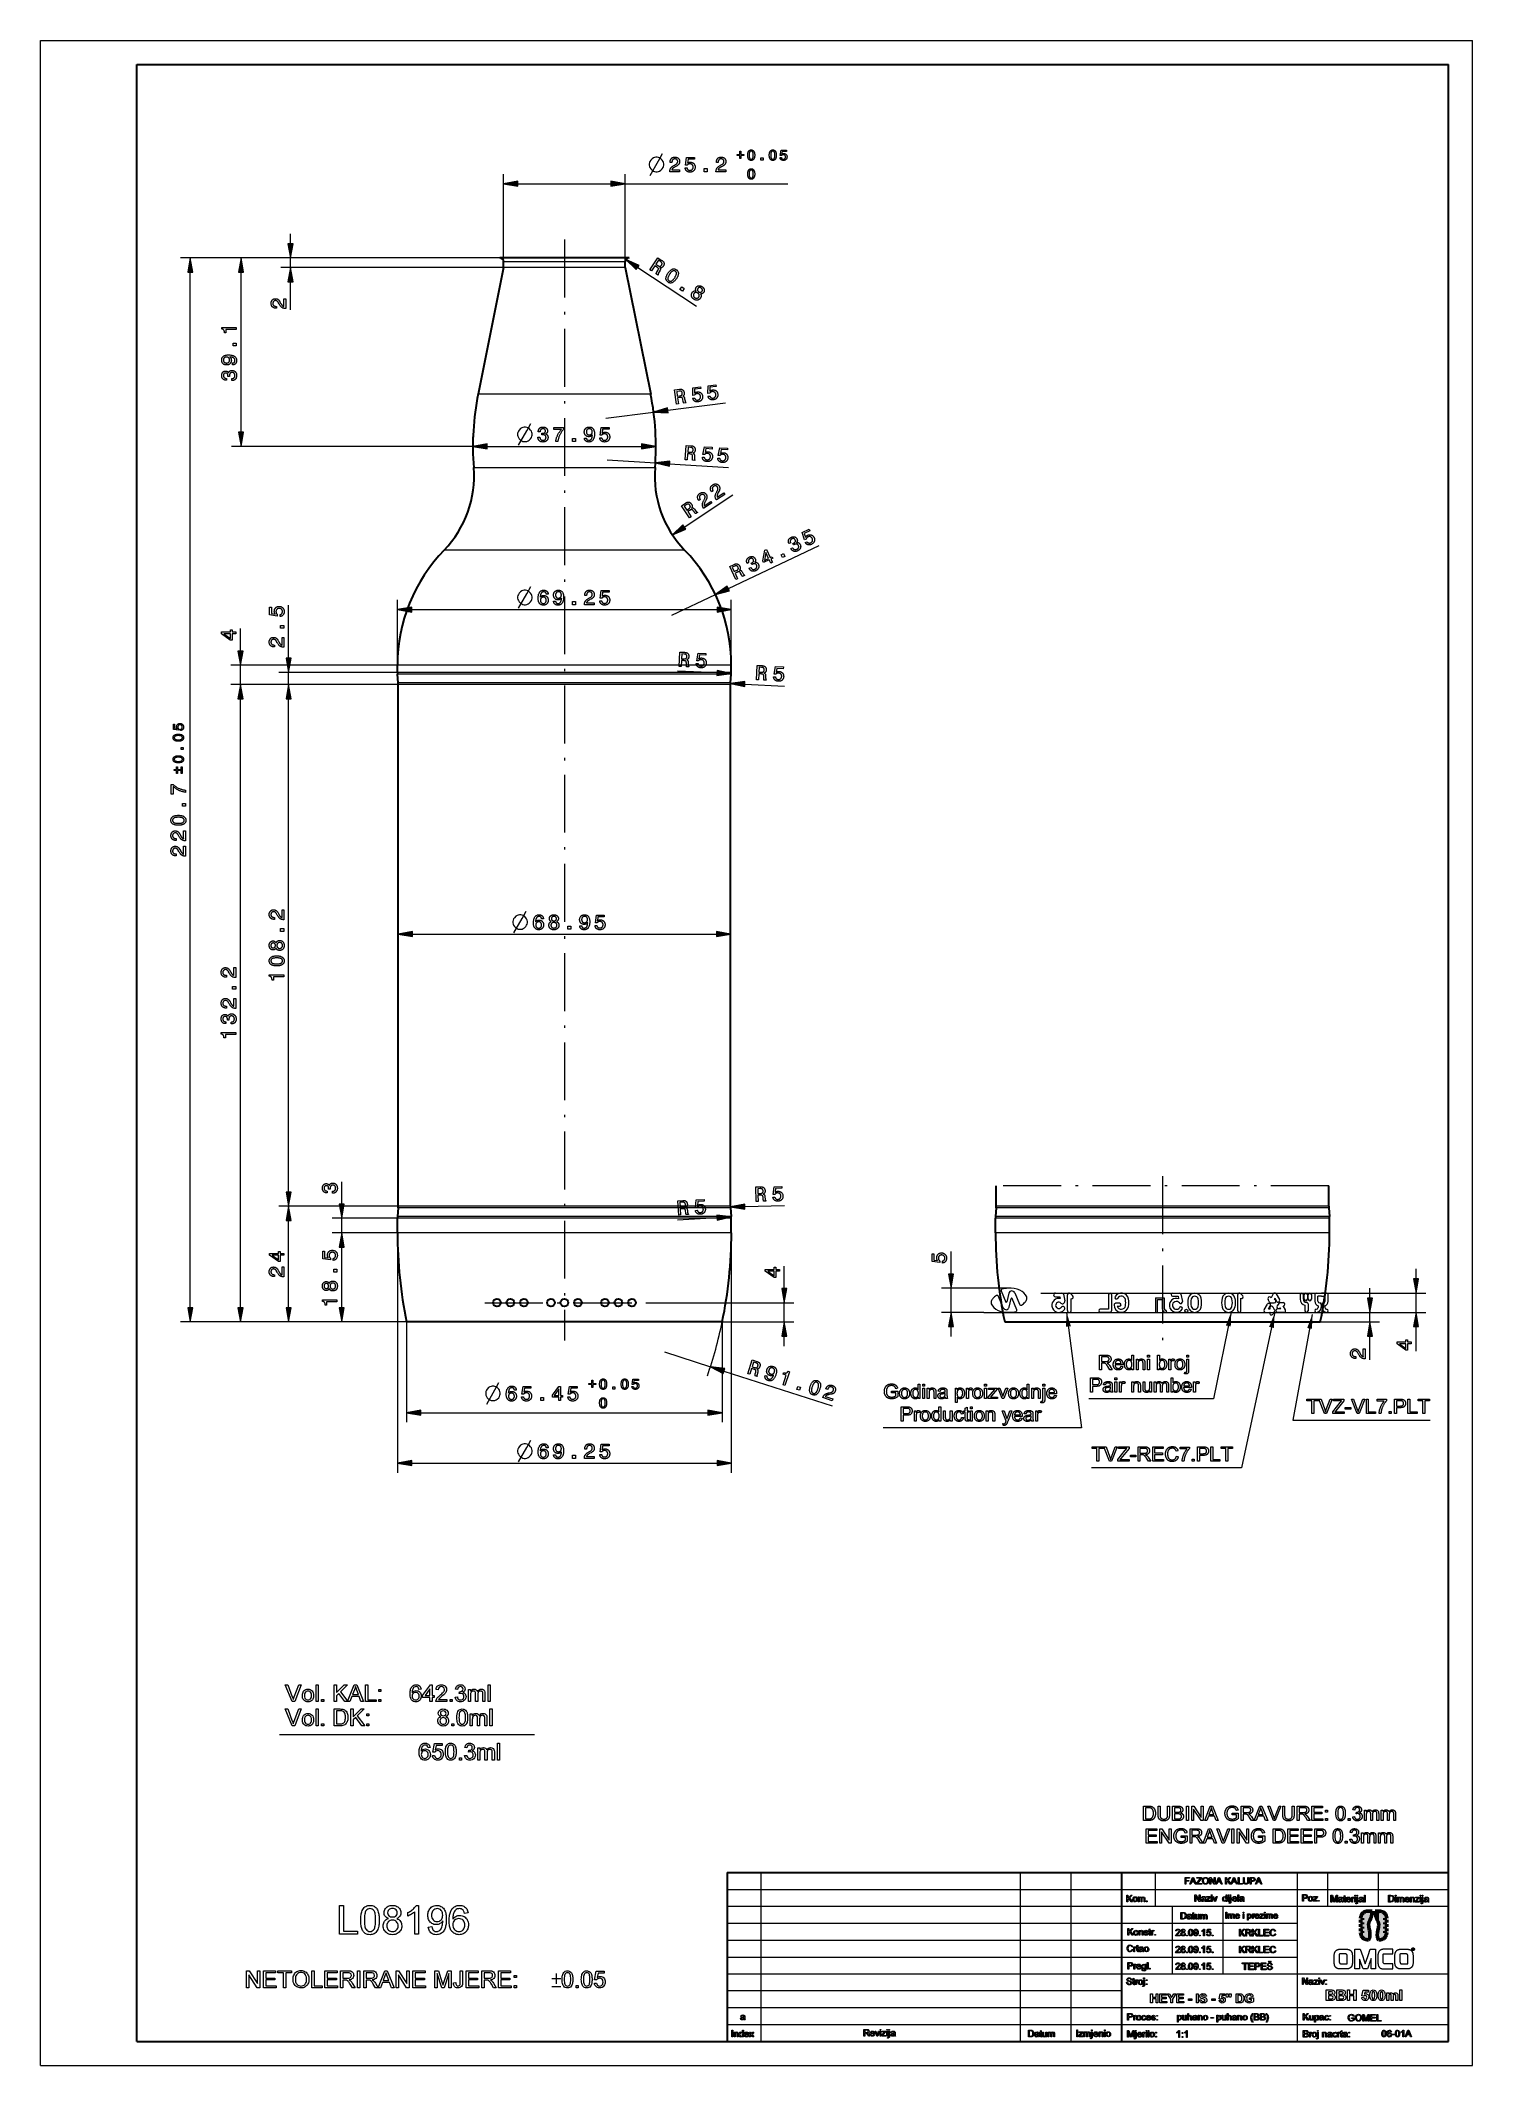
# Model space of a CAD drawing. Extents: x 0 to 297, y 0 to 420.
import ezdxf

# ---------------------------------------------------------------- set-up
doc = ezdxf.new("R2010")
doc.units = 0
doc.linetypes.add('DASHDOT', pattern=[18.5, 12, -3, 0.5, -3])

msp = doc.modelspace()

# ---------------------------------------------------------------- linework, layer by layer
at = {"color": 7, "lineweight": 13}
for p, q in [((0, 0), (0, 420)), ((0, 420), (297, 420)), ((297, 0), (297, 420)), ((121.26, 390.28), (155.03, 390.28)), ((95.26, 374.91), (29.06, 374.91)), ((95.26, 374.91), (39.6, 374.91)), ((95.26, 374.91), (49.85, 374.91)), ((119.71, 374.11), (96.06, 374.11)), ((31.06, 157.16), (31.06, 371.95)), ((41.6, 338.76), (41.6, 371.95)), ((96.06, 372.91), (49.85, 372.91)), ((119.71, 372.91), (96.06, 372.91)), ((124.36, 346.68), (90.77, 346.68)), ((89.68, 335.81), (39.6, 335.81)), ((92.64, 335.81), (124.68, 335.81)), ((125.15, 331.4), (89.86, 331.4)), ((142.66, 306.34), (161.53, 315.26)), ((130.54, 314.32), (83.72, 314.32)), ((76.99, 301.98), (140.33, 301.98)), ((74.03, 290.41), (39.48, 290.41)), ((139.04, 290.41), (74.03, 290.41)), ((74.18, 286.41), (39.48, 286.41)), ((74.18, 286.41), (39.48, 286.41)), ((74.03, 288.91), (49.46, 288.91)), ((74.18, 286.41), (49.46, 286.41)), ((74.18, 286.41), (49.46, 286.41)), ((139.04, 288.91), (74.03, 288.91)), ((139.03, 288.56), (74.04, 288.56)), ((138.92, 286.76), (74.17, 286.76)), ((138.91, 286.41), (74.18, 286.41)), ((41.48, 157.16), (41.48, 283.45)), ((51.46, 181.16), (51.46, 283.45)), ((77.14, 234.65), (140.18, 234.65)), ((74.18, 178.21), (49.46, 178.21)), ((74.18, 178.21), (49.46, 178.21)), ((138.92, 177.86), (74.17, 177.86)), ((138.91, 178.21), (74.18, 178.21)), ((262.98, 177.86), (198.23, 177.86)), ((262.97, 178.21), (198.24, 178.21)), ((139.04, 175.71), (74.03, 175.71)), ((74.03, 172.71), (74.03, 122.93)), ((139.04, 172.71), (74.03, 172.71)), ((139.03, 176.06), (74.04, 176.06)), ((143.28, 172.71), (143.28, 122.93)), ((263.1, 175.71), (198.09, 175.71)), ((263.1, 172.71), (198.09, 172.71)), ((263.09, 176.06), (198.1, 176.06)), ((207.46, 160.21), (267.87, 160.21)), ((195.62, 156.21), (267.87, 156.21)), ((75.93, 154.21), (29.06, 154.21)), ((75.93, 154.21), (39.48, 154.21)), ((75.93, 154.21), (49.46, 154.21)), ((75.93, 154.21), (75.93, 133.4)), ((141.38, 154.21), (141.38, 133.4)), ((141.75, 144.03), (164.18, 136.85)), ((78.89, 135.4), (138.43, 135.4)), ((76.99, 124.93), (140.33, 124.93)), ((149.42, 40), (149.42, 5)), ((203.21, 40), (203.21, 5)), ((213.71, 40), (213.71, 5)), ((260.61, 40), (260.61, 5)), ((142.42, 36.5), (292, 36.5)), ((292, 33), (142.42, 33)), ((142.42, 29.5), (260.61, 29.5)), ((142.42, 26), (260.61, 26)), ((142.42, 22.5), (260.61, 22.5)), ((142.42, 19), (292, 19)), ((224.21, 15.5), (142.42, 15.5)), ((142.42, 12), (292, 12)), ((142.42, 8.5), (292, 8.5)), ((0, 0), (297, 0))]:
    msp.add_line(p, q, dxfattribs=at)
at = {"color": 7, "lineweight": 30}
for p, q in [((20, 5), (20, 415)), ((20, 415), (292, 415)), ((292, 5), (292, 415)), ((122.06, 374.91), (95.26, 374.91)), ((96.06, 372.91), (90.77, 346.68)), ((121.26, 372.91), (126.55, 346.68)), ((74.18, 178.21), (74.18, 286.41)), ((143.13, 178.21), (143.13, 286.41)), ((141.38, 154.21), (75.93, 154.21)), ((199.99, 154.21), (265.44, 154.21)), ((142.42, 40), (292, 40)), ((142.42, 40), (142.42, 5)), ((224.21, 40), (224.21, 5)), ((20, 5), (292, 5))]:
    msp.add_line(p, q, dxfattribs=at)
at = {"color": 7, "lineweight": 13, "ltscale": 0.454398}
for p, q in [((96.06, 374.11), (96.06, 392.28)), ((121.26, 374.11), (121.26, 392.28))]:
    msp.add_line(p, q, dxfattribs=at)
at = {"color": 7, "lineweight": 13, "ltscale": 0.482279}
msp.add_line((99.01, 390.28), (118.3, 390.28), dxfattribs=at)
at = {"color": 7, "lineweight": 13, "ltscale": 0.051139}
for p, q in [((51.85, 377.86), (51.85, 379.91)), ((41.48, 281.41), (41.48, 283.45)), ((51.46, 281.41), (51.46, 283.45)), ((62.49, 167.71), (62.49, 169.75)), ((188.84, 151.21), (188.84, 153.25))]:
    msp.add_line(p, q, dxfattribs=at)
at = {"color": 7, "linetype": 'DASHDOT', "lineweight": 13}
for p, q in [((108.66, 378.7), (108.66, 150.38)), ((267.19, 182.48), (198.24, 182.48)), ((232.71, 184.43), (232.71, 149.7)), ((92.16, 158.21), (125.57, 158.21))]:
    msp.add_line(p, q, dxfattribs=at)
at = {"color": 7, "lineweight": 13, "ltscale": 0.05}
msp.add_line((51.85, 372.91), (51.85, 374.91), dxfattribs=at)
at = {"color": 7, "lineweight": 30, "ltscale": 0.03}
for p, q in [((96.06, 372.91), (96.06, 374.11)), ((121.26, 372.91), (121.26, 374.11))]:
    msp.add_line(p, q, dxfattribs=at)
at = {"color": 7, "lineweight": 13, "ltscale": 0.038561}
for p, q in [((121.26, 374.11), (119.71, 374.11)), ((121.26, 372.91), (119.71, 372.91))]:
    msp.add_line(p, q, dxfattribs=at)
at = {"color": 7, "lineweight": 13, "ltscale": 0.145161}
msp.add_line((51.85, 364.15), (51.85, 369.95), dxfattribs=at)
at = {"color": 7, "lineweight": 13, "ltscale": 0.366083}
msp.add_line((123.86, 372.92), (136.09, 364.87), dxfattribs=at)
at = {"color": 7, "lineweight": 13, "ltscale": 0.054749}
msp.add_line((126.55, 346.68), (124.36, 346.68), dxfattribs=at)
at = {"color": 7, "lineweight": 13, "ltscale": 0.301139}
for p, q in [((130.1, 343.32), (142.04, 344.88)), ((133.53, 319.09), (143.56, 325.76))]:
    msp.add_line(p, q, dxfattribs=at)
at = {"color": 7, "lineweight": 13, "ltscale": 0.25}
for p, q in [((117.25, 341.64), (127.17, 342.94)), ((117.55, 333.03), (127.53, 332.41)), ((130.95, 300.81), (139.99, 305.08)), ((129.42, 147.99), (138.94, 144.94))]:
    msp.add_line(p, q, dxfattribs=at)
at = {"color": 7, "lineweight": 13, "ltscale": 0.050047}
for p, q in [((89.68, 335.81), (89.68, 337.81)), ((127.63, 335.81), (127.63, 337.81))]:
    msp.add_line(p, q, dxfattribs=at)
at = {"color": 7, "lineweight": 13, "ltscale": 0.306614}
msp.add_line((130.48, 332.23), (142.72, 331.47), dxfattribs=at)
at = {"color": 7, "lineweight": 13, "ltscale": 0.05753}
msp.add_line((127.46, 331.4), (125.15, 331.4), dxfattribs=at)
at = {"color": 7, "lineweight": 13, "ltscale": 0.076309}
msp.add_line((133.59, 314.32), (130.54, 314.32), dxfattribs=at)
at = {"color": 7, "lineweight": 13, "ltscale": 0.276097}
msp.add_line((51.46, 291.86), (51.46, 302.91), dxfattribs=at)
at = {"color": 7, "lineweight": 13, "ltscale": 0.3392}
for p, q in [((74.03, 290.41), (74.03, 303.98)), ((143.28, 290.41), (143.28, 303.98))]:
    msp.add_line(p, q, dxfattribs=at)
at = {"color": 7, "lineweight": 13, "ltscale": 0.116125}
for p, q in [((41.48, 293.36), (41.48, 298.01)), ((62.49, 178.66), (62.49, 183.31)), ((188.84, 164.16), (188.84, 168.81))]:
    msp.add_line(p, q, dxfattribs=at)
at = {"color": 7, "lineweight": 13, "ltscale": 0.1}
msp.add_line((41.48, 286.41), (41.48, 290.41), dxfattribs=at)
at = {"color": 7, "lineweight": 30, "ltscale": 0.0375}
for p, q in [((74.03, 288.91), (74.03, 290.41)), ((143.28, 288.91), (143.28, 290.41))]:
    msp.add_line(p, q, dxfattribs=at)
at = {"color": 7, "lineweight": 13, "ltscale": 0.105968}
for p, q in [((143.28, 290.41), (139.04, 290.41)), ((143.28, 288.91), (139.04, 288.91)), ((143.28, 175.71), (139.04, 175.71)), ((143.28, 172.71), (139.04, 172.71)), ((267.34, 175.71), (263.1, 175.71)), ((267.34, 172.71), (263.1, 172.71))]:
    msp.add_line(p, q, dxfattribs=at)
at = {"color": 7, "lineweight": 13, "ltscale": 0.0625}
msp.add_line((51.46, 286.41), (51.46, 288.91), dxfattribs=at)
at = {"color": 7, "lineweight": 30, "ltscale": 0.045225}
for p, q in [((74.17, 286.76), (74.04, 288.56)), ((143.14, 286.76), (143.27, 288.56)), ((74.17, 177.86), (74.04, 176.06)), ((143.14, 177.86), (143.27, 176.06)), ((198.23, 177.86), (198.1, 176.06)), ((267.2, 177.86), (267.33, 176.06))]:
    msp.add_line(p, q, dxfattribs=at)
at = {"color": 7, "lineweight": 13, "ltscale": 0.206111}
for p, q in [((140.33, 288.82), (132.09, 289.17)), ((146.09, 286.51), (154.32, 286.11)), ((146.09, 178.15), (154.33, 178.39))]:
    msp.add_line(p, q, dxfattribs=at)
at = {"color": 7, "lineweight": 13, "ltscale": 0.105508}
for p, q in [((143.13, 286.41), (138.91, 286.41)), ((143.13, 178.21), (138.91, 178.21)), ((267.19, 178.21), (262.97, 178.21))]:
    msp.add_line(p, q, dxfattribs=at)
at = {"color": 7, "lineweight": 13, "ltscale": 0.105546}
for p, q in [((143.14, 286.76), (138.92, 286.76)), ((143.14, 177.86), (138.92, 177.86))]:
    msp.add_line(p, q, dxfattribs=at)
at = {"color": 7, "lineweight": 13, "ltscale": 0.105931}
for p, q in [((143.27, 288.56), (139.03, 288.56)), ((143.27, 176.06), (139.03, 176.06))]:
    msp.add_line(p, q, dxfattribs=at)
at = {"color": 7, "lineweight": 30, "ltscale": 0.106903}
for p, q in [((198.24, 178.21), (198.24, 182.48)), ((267.19, 178.21), (267.19, 182.48))]:
    msp.add_line(p, q, dxfattribs=at)
at = {"color": 7, "lineweight": 13, "ltscale": 0.105545}
msp.add_line((267.2, 177.86), (262.98, 177.86), dxfattribs=at)
at = {"color": 7, "lineweight": 13, "ltscale": 0.452279}
msp.add_line((51.46, 157.16), (51.46, 175.25), dxfattribs=at)
at = {"color": 7, "lineweight": 13, "ltscale": 0.338623}
for p, q in [((74.03, 175.71), (60.49, 175.71)), ((74.03, 172.71), (60.49, 172.71)), ((74.03, 172.71), (60.49, 172.71))]:
    msp.add_line(p, q, dxfattribs=at)
at = {"color": 7, "lineweight": 13, "ltscale": 0.075}
for p, q in [((62.49, 172.71), (62.49, 175.71)), ((231.24, 159.21), (231.24, 156.21))]:
    msp.add_line(p, q, dxfattribs=at)
at = {"color": 7, "lineweight": 30, "ltscale": 0.075}
for p, q in [((74.03, 172.71), (74.03, 175.71)), ((143.28, 172.71), (143.28, 175.71)), ((198.09, 172.71), (198.09, 175.71)), ((267.34, 172.71), (267.34, 175.71))]:
    msp.add_line(p, q, dxfattribs=at)
at = {"color": 7, "lineweight": 13, "ltscale": 0.206112}
msp.add_line((140.32, 175.82), (132.09, 175.36), dxfattribs=at)
at = {"color": 7, "lineweight": 13, "ltscale": 0.10593}
msp.add_line((267.33, 176.06), (263.09, 176.06), dxfattribs=at)
at = {"color": 7, "lineweight": 13, "ltscale": 0.314779}
msp.add_line((62.49, 157.16), (62.49, 169.75), dxfattribs=at)
at = {"color": 5, "lineweight": 13, "ltscale": 0.116125}
msp.add_line((154.26, 161.16), (154.26, 165.81), dxfattribs=at)
at = {"color": 5, "lineweight": 13, "ltscale": 0.051139}
for p, q in [((285.29, 163.16), (285.29, 165.21)), ((275.71, 159.16), (275.71, 161.21)), ((154.26, 149.21), (154.26, 151.25))]:
    msp.add_line(p, q, dxfattribs=at)
at = {"color": 7, "lineweight": 13, "ltscale": 0.355565}
msp.add_line((201.07, 161.21), (186.84, 161.21), dxfattribs=at)
at = {"color": 7, "lineweight": 13, "ltscale": 0.125}
msp.add_line((188.84, 156.21), (188.84, 161.21), dxfattribs=at)
at = {"color": 7, "lineweight": 13, "ltscale": 0.062228}
msp.add_line((199.26, 160.65), (200.2, 158.35), dxfattribs=at)
at = {"color": 7, "lineweight": 13, "ltscale": 0.046473}
for p, q in [((200.86, 160.17), (200.41, 158.37)), ((200.88, 157.25), (201.33, 159.05))]:
    msp.add_line(p, q, dxfattribs=at)
at = {"color": 7, "lineweight": 13, "ltscale": 0.063986}
for p, q in [((202.06, 160.26), (203.05, 157.9)), ((199.68, 157.15), (198.69, 159.51))]:
    msp.add_line(p, q, dxfattribs=at)
at = {"color": 7, "lineweight": 13, "ltscale": 0.033398}
msp.add_line((210.5, 160.21), (211.83, 160.21), dxfattribs=at)
at = {"color": 7, "lineweight": 13, "ltscale": 0.035329}
msp.add_line((212.14, 159.96), (212.44, 158.57), dxfattribs=at)
at = {"color": 7, "lineweight": 13, "ltscale": 0.08}
msp.add_line((212.97, 156.61), (212.97, 159.81), dxfattribs=at)
at = {"color": 7, "lineweight": 13, "ltscale": 0.014402}
msp.add_line((213.65, 160.09), (214.06, 159.69), dxfattribs=at)
at = {"color": 7, "lineweight": 13, "ltscale": 0.076153}
msp.add_line((221.52, 159.89), (221.52, 156.84), dxfattribs=at)
at = {"color": 7, "lineweight": 13, "ltscale": 0.084102}
for p, q in [((222.16, 159.89), (222.16, 156.53)), ((248.34, 156.53), (248.34, 159.89))]:
    msp.add_line(p, q, dxfattribs=at)
at = {"color": 7, "lineweight": 13, "ltscale": 0.035206}
msp.add_line((234.8, 160.21), (236.21, 160.21), dxfattribs=at)
at = {"color": 7, "lineweight": 13, "ltscale": 0.038516}
msp.add_line((236.52, 159.96), (236.84, 158.45), dxfattribs=at)
at = {"color": 7, "lineweight": 13, "ltscale": 0.016542}
msp.add_line((248.88, 160.12), (249.35, 159.65), dxfattribs=at)
at = {"color": 7, "lineweight": 13, "ltscale": 0.022758}
msp.add_line((255.68, 160.03), (255.22, 159.24), dxfattribs=at)
at = {"color": 7, "lineweight": 13, "ltscale": 0.033158}
msp.add_line((256.3, 160.03), (256.96, 158.88), dxfattribs=at)
at = {"color": 7, "lineweight": 13, "ltscale": 0.023697}
msp.add_line((261.27, 159.88), (261.27, 158.94), dxfattribs=at)
at = {"color": 7, "lineweight": 13, "ltscale": 0.023737}
msp.add_line((261.92, 158.93), (261.92, 159.88), dxfattribs=at)
at = {"color": 7, "lineweight": 13, "ltscale": 0.023682}
for p, q in [((262.11, 158.94), (262.11, 159.89)), ((262.75, 159.89), (262.75, 158.94)), ((262.94, 158.94), (262.94, 159.89)), ((263.58, 159.89), (263.58, 158.94))]:
    msp.add_line(p, q, dxfattribs=at)
at = {"color": 7, "lineweight": 13, "ltscale": 0.03401}
for p, q in [((264.29, 159.89), (264.29, 158.53)), ((267.07, 158.53), (267.07, 159.89))]:
    msp.add_line(p, q, dxfattribs=at)
at = {"color": 7, "lineweight": 13, "ltscale": 0.026785}
for p in [(264.61, 160.21), (266.75, 160.21)]:
    msp.add_line(p, (265.68, 160.21), dxfattribs=at)
at = {"color": 5, "lineweight": 13, "ltscale": 0.485526}
for p, q in [((267.87, 160.21), (287.29, 160.21)), ((267.87, 156.21), (287.29, 156.21))]:
    msp.add_line(p, q, dxfattribs=at)
at = {"color": 5, "lineweight": 13, "ltscale": 0.1}
for p, q in [((285.29, 156.21), (285.29, 160.21)), ((154.26, 154.21), (154.26, 158.21))]:
    msp.add_line(p, q, dxfattribs=at)
at = {"color": 5, "lineweight": 13}
msp.add_line((125.57, 158.21), (156.26, 158.21), dxfattribs=at)
at = {"color": 7, "lineweight": 13, "ltscale": 0.219379}
msp.add_line((195.62, 156.21), (186.84, 156.21), dxfattribs=at)
at = {"color": 7, "lineweight": 13, "ltscale": 0.062229}
msp.add_line((202.48, 156.76), (201.53, 159.07), dxfattribs=at)
at = {"color": 7, "lineweight": 13, "ltscale": 0.023609}
msp.add_line((210.5, 159.41), (211.44, 159.41), dxfattribs=at)
at = {"color": 7, "lineweight": 13, "ltscale": 0.008535}
msp.add_line((211.44, 159.41), (211.51, 159.07), dxfattribs=at)
at = {"color": 7, "lineweight": 13, "ltscale": 0.059926}
msp.add_line((213.77, 156.61), (213.77, 159.01), dxfattribs=at)
at = {"color": 7, "lineweight": 13, "ltscale": 0.043213}
msp.add_line((221.52, 156.84), (219.8, 156.84), dxfattribs=at)
at = {"color": 7, "lineweight": 13, "ltscale": 0.051162}
msp.add_line((221.84, 156.21), (219.8, 156.21), dxfattribs=at)
at = {"color": 7, "lineweight": 13, "ltscale": 0.020622}
msp.add_line((223.8, 158.1), (222.98, 158.1), dxfattribs=at)
at = {"color": 7, "lineweight": 13, "ltscale": 0.011731}
msp.add_line((223.33, 157.46), (223.8, 157.46), dxfattribs=at)
at = {"color": 7, "lineweight": 13, "ltscale": 0.045897}
msp.add_line((231.24, 159.21), (233.08, 159.21), dxfattribs=at)
at = {"color": 7, "lineweight": 13, "ltscale": 0.010417}
msp.add_line((231.24, 156.21), (231.66, 156.21), dxfattribs=at)
at = {"color": 7, "lineweight": 13, "ltscale": 0.066619}
msp.add_line((231.66, 156.21), (231.66, 158.87), dxfattribs=at)
at = {"color": 7, "lineweight": 13, "ltscale": 0.025056}
msp.add_line((231.66, 158.87), (232.66, 158.87), dxfattribs=at)
at = {"color": 7, "lineweight": 13, "ltscale": 0.048246}
msp.add_line((232.66, 158.87), (232.66, 156.94), dxfattribs=at)
at = {"color": 7, "lineweight": 13, "ltscale": 0.056627}
msp.add_line((233.08, 159.21), (233.08, 156.94), dxfattribs=at)
at = {"color": 7, "lineweight": 13, "ltscale": 0.00272}
msp.add_line((233.5, 156.62), (233.39, 156.62), dxfattribs=at)
at = {"color": 7, "lineweight": 13, "ltscale": 0.005501}
msp.add_line((233.39, 156.21), (233.61, 156.21), dxfattribs=at)
at = {"color": 7, "lineweight": 13, "ltscale": 0.010782}
msp.add_line((233.61, 156.21), (233.5, 156.62), dxfattribs=at)
at = {"color": 7, "lineweight": 13, "ltscale": 0.028398}
msp.add_line((234.8, 159.57), (235.94, 159.57), dxfattribs=at)
at = {"color": 7, "lineweight": 13, "ltscale": 0.01351}
msp.add_line((235.94, 159.57), (236.02, 159.04), dxfattribs=at)
at = {"color": 7, "lineweight": 13, "ltscale": 0.065396}
msp.add_line((248.97, 156.53), (248.97, 159.14), dxfattribs=at)
at = {"color": 7, "lineweight": 13, "ltscale": 0.033007}
msp.add_line((253.79, 156.75), (254.45, 157.89), dxfattribs=at)
at = {"color": 7, "lineweight": 13, "ltscale": 0.022662}
for p, q in [((254.1, 156.21), (255.01, 156.21)), ((258.19, 156.75), (257.74, 157.53))]:
    msp.add_line(p, q, dxfattribs=at)
at = {"color": 7, "lineweight": 13, "ltscale": 0.015915}
msp.add_line((254.91, 158.34), (254.59, 158.89), dxfattribs=at)
at = {"color": 7, "lineweight": 13, "ltscale": 0.017419}
for p, q in [((254.72, 156.93), (255.07, 157.53)), ((257.26, 156.93), (256.56, 156.93))]:
    msp.add_line(p, q, dxfattribs=at)
at = {"color": 7, "lineweight": 13, "ltscale": 0.007074}
msp.add_line((254.72, 156.93), (255.01, 156.93), dxfattribs=at)
at = {"color": 7, "lineweight": 13, "ltscale": 0.000232084}
for p, q in [((255.01, 156.93), (255, 156.94)), ((255.01, 156.21), (255, 156.2))]:
    msp.add_line(p, q, dxfattribs=at)
at = {"color": 7, "lineweight": 13, "ltscale": 0.000326764}
msp.add_line((255.22, 159.24), (255.22, 159.25), dxfattribs=at)
at = {"color": 7, "lineweight": 13, "ltscale": 0.015916}
msp.add_line((255.22, 158.16), (255.86, 158.16), dxfattribs=at)
at = {"color": 7, "lineweight": 13, "ltscale": 0.015792}
for p, q in [((255.94, 156.75), (255.63, 157.3)), ((255.94, 156.39), (255.63, 155.84)), ((256.8, 158.07), (256.49, 157.53))]:
    msp.add_line(p, q, dxfattribs=at)
at = {"color": 7, "lineweight": 13, "ltscale": 0.007162}
msp.add_line((255.99, 159.13), (255.85, 158.88), dxfattribs=at)
at = {"color": 7, "lineweight": 13, "ltscale": 0.00032692}
msp.add_line((255.85, 158.88), (255.86, 158.88), dxfattribs=at)
at = {"color": 7, "lineweight": 13, "ltscale": 0.017569}
msp.add_line((255.99, 159.13), (256.34, 158.52), dxfattribs=at)
at = {"color": 7, "lineweight": 13, "ltscale": 0.033008}
msp.add_line((257.88, 156.21), (256.56, 156.21), dxfattribs=at)
at = {"color": 7, "lineweight": 13, "ltscale": 0.000232137}
msp.add_line((257.12, 157.17), (257.11, 157.17), dxfattribs=at)
at = {"color": 7, "lineweight": 13, "ltscale": 0.015791}
msp.add_line((257.12, 158.25), (257.75, 158.25), dxfattribs=at)
at = {"color": 7, "lineweight": 13, "ltscale": 0.007073}
msp.add_line((257.26, 156.93), (257.12, 157.17), dxfattribs=at)
at = {"color": 7, "lineweight": 13, "ltscale": 0.000231934}
msp.add_line((257.74, 157.53), (257.75, 157.53), dxfattribs=at)
at = {"color": 7, "lineweight": 13, "ltscale": 0.028414}
msp.add_line((262.26, 157.67), (262.26, 156.53), dxfattribs=at)
at = {"color": 7, "lineweight": 13, "ltscale": 0.035569}
msp.add_line((262.91, 157.96), (262.91, 156.53), dxfattribs=at)
at = {"color": 7, "lineweight": 13, "ltscale": 0.02588}
for p, q in [((264.94, 158.53), (264.94, 159.56)), ((266.42, 158.53), (266.42, 159.56))]:
    msp.add_line(p, q, dxfattribs=at)
at = {"color": 7, "lineweight": 13, "ltscale": 0.018536}
msp.add_line((265.68, 159.56), (264.94, 159.56), dxfattribs=at)
at = {"color": 7, "lineweight": 13, "ltscale": 0.008167}
for p, q in [((264.98, 157.55), (264.98, 157.23)), ((266.38, 157.55), (266.38, 157.23))]:
    msp.add_line(p, q, dxfattribs=at)
at = {"color": 7, "lineweight": 13, "ltscale": 0.015001}
for p, q in [((265.63, 157.83), (265.63, 157.23)), ((265.73, 157.83), (265.73, 157.23))]:
    msp.add_line(p, q, dxfattribs=at)
at = {"color": 7, "lineweight": 13, "ltscale": 0.018535}
msp.add_line((265.68, 159.56), (266.42, 159.56), dxfattribs=at)
at = {"color": 5, "lineweight": 13, "ltscale": 0.246024}
msp.add_line((267.87, 156.21), (277.71, 156.21), dxfattribs=at)
at = {"color": 5, "lineweight": 13, "ltscale": 0.05}
msp.add_line((275.71, 154.21), (275.71, 156.21), dxfattribs=at)
at = {"color": 7, "lineweight": 13, "ltscale": 0.386123}
msp.add_line((75.93, 154.21), (60.49, 154.21), dxfattribs=at)
at = {"color": 5, "lineweight": 13, "ltscale": 0.372054}
msp.add_line((141.38, 154.21), (156.26, 154.21), dxfattribs=at)
at = {"color": 5, "lineweight": 13, "ltscale": 0.306746}
msp.add_line((265.44, 154.21), (277.71, 154.21), dxfattribs=at)
at = {"color": 5, "lineweight": 13, "ltscale": 0.123025}
msp.add_line((275.71, 146.33), (275.71, 151.25), dxfattribs=at)
at = {"color": 5, "lineweight": 13, "ltscale": 0.127412}
msp.add_line((285.29, 148.16), (285.29, 153.25), dxfattribs=at)
at = {"color": 7, "lineweight": 18}
msp.add_line((49.57, 68.64), (102.46, 68.64), dxfattribs=at)
at = {"color": 7, "lineweight": 13, "ltscale": 0.175}
for p, q in [((231.21, 40), (231.21, 33)), ((266.91, 40), (266.91, 33)), ((277.41, 40), (277.41, 33))]:
    msp.add_line(p, q, dxfattribs=at)
at = {"color": 7, "lineweight": 13, "ltscale": 0.35}
for p, q in [((234.71, 33), (234.71, 19)), ((245.21, 33), (245.21, 19))]:
    msp.add_line(p, q, dxfattribs=at)
at = {"color": 7, "lineweight": 13}
for points in [[(127.91, 395.78), (127.61, 395.78), (127.36, 395.73), (127.11, 395.63), (126.86, 395.48), (126.56, 395.18), (126.41, 394.93), (126.31, 394.68), (126.26, 394.43), (126.26, 394.13), (126.31, 393.88), (126.41, 393.63), (126.56, 393.38), (126.86, 393.08), (127.11, 392.93), (127.36, 392.83), (127.61, 392.78), (127.91, 392.78), (128.16, 392.83), (128.41, 392.93), (128.66, 393.08), (128.96, 393.38), (129.11, 393.63), (129.21, 393.88), (129.26, 394.13), (129.26, 394.43), (129.21, 394.68), (129.11, 394.93), (128.96, 395.18), (128.66, 395.48), (128.41, 395.63), (128.16, 395.73)], [(130.5, 392.78), (130.5, 392.8), (130.51, 392.88), (130.51, 392.97), (130.52, 393.05), (130.54, 393.13), (130.56, 393.2), (130.58, 393.28), (130.6, 393.35), (130.64, 393.41), (130.67, 393.48), (130.71, 393.54), (130.75, 393.6), (130.81, 393.66), (130.86, 393.72), (130.93, 393.78), (131, 393.84), (131.08, 393.9), (131.16, 393.95), (131.25, 394.01), (131.35, 394.07), (131.46, 394.13), (131.71, 394.27), (131.76, 394.3), (131.8, 394.32), (131.84, 394.35), (131.88, 394.37), (131.91, 394.4), (131.94, 394.43), (131.97, 394.46), (132, 394.49), (132.02, 394.52), (132.05, 394.55), (132.07, 394.58), (132.08, 394.61), (132.1, 394.65), (132.11, 394.68), (132.13, 394.72), (132.14, 394.76), (132.14, 394.79), (132.15, 394.83), (132.15, 394.87), (132.15, 394.91), (132.15, 394.96), (132.15, 395.01), (132.14, 395.05), (132.13, 395.09), (132.11, 395.13), (132.09, 395.17), (132.07, 395.2), (132.05, 395.24), (132.02, 395.27), (131.99, 395.3), (131.96, 395.33), (131.92, 395.35), (131.88, 395.37), (131.84, 395.39), (131.8, 395.41), (131.75, 395.42), (131.71, 395.43), (131.66, 395.44), (131.61, 395.44), (131.55, 395.44), (131.5, 395.44), (131.45, 395.44), (131.4, 395.43), (131.35, 395.41), (131.31, 395.4), (131.27, 395.38), (131.23, 395.35), (131.19, 395.33), (131.15, 395.29), (131.12, 395.26), (131.09, 395.22), (131.07, 395.18), (131.04, 395.14), (131.02, 395.09), (131, 395.04), (130.99, 394.99), (130.98, 394.93), (130.97, 394.87), (130.97, 394.81), (130.97, 394.75), (130.97, 394.71), (130.57, 394.71), (130.57, 394.77), (130.58, 394.87), (130.58, 394.96), (130.6, 395.04), (130.62, 395.12), (130.64, 395.2), (130.67, 395.27), (130.71, 395.34), (130.75, 395.41), (130.79, 395.47), (130.84, 395.53), (130.9, 395.58), (130.96, 395.63), (131.02, 395.67), (131.09, 395.7), (131.16, 395.73), (131.24, 395.76), (131.31, 395.78), (131.4, 395.79), (131.48, 395.8), (131.57, 395.8), (131.66, 395.8), (131.74, 395.79), (131.82, 395.78), (131.9, 395.76), (131.97, 395.74), (132.04, 395.71), (132.11, 395.68), (132.17, 395.65), (132.23, 395.6), (132.29, 395.56), (132.34, 395.51), (132.39, 395.45), (132.43, 395.39), (132.47, 395.33), (132.5, 395.27), (132.52, 395.21), (132.54, 395.14), (132.55, 395.06), (132.56, 394.99), (132.56, 394.91), (132.56, 394.85), (132.56, 394.79), (132.55, 394.73), (132.54, 394.67), (132.52, 394.62), (132.51, 394.57), (132.48, 394.51), (132.46, 394.46), (132.43, 394.41), (132.4, 394.37), (132.37, 394.32), (132.33, 394.28), (132.29, 394.23), (132.25, 394.19), (132.2, 394.15), (132.15, 394.11), (132.1, 394.07), (132.04, 394.03), (131.98, 394), (131.91, 393.96), (131.66, 393.83), (131.59, 393.8), (131.52, 393.76), (131.46, 393.72), (131.41, 393.69), (131.35, 393.66), (131.3, 393.62), (131.26, 393.59), (131.21, 393.56), (131.18, 393.53), (131.14, 393.49), (131.11, 393.46), (131.08, 393.43), (131.06, 393.4), (131.03, 393.37), (131.01, 393.33), (130.99, 393.3), (130.98, 393.26), (130.96, 393.23), (130.95, 393.19), (130.94, 393.16), (132.56, 393.16), (132.56, 392.78)], [(133.68, 393.57), (134.09, 393.57), (134.09, 393.52), (134.1, 393.48), (134.12, 393.44), (134.13, 393.4), (134.15, 393.36), (134.17, 393.32), (134.2, 393.29), (134.22, 393.26), (134.25, 393.23), (134.28, 393.2), (134.31, 393.18), (134.35, 393.15), (134.38, 393.13), (134.42, 393.12), (134.46, 393.1), (134.5, 393.09), (134.55, 393.08), (134.59, 393.07), (134.64, 393.07), (134.69, 393.07), (134.75, 393.07), (134.8, 393.08), (134.86, 393.09), (134.91, 393.1), (134.96, 393.11), (135.01, 393.13), (135.05, 393.16), (135.09, 393.19), (135.13, 393.22), (135.17, 393.25), (135.21, 393.29), (135.24, 393.33), (135.26, 393.37), (135.29, 393.42), (135.31, 393.46), (135.33, 393.51), (135.34, 393.57), (135.35, 393.62), (135.35, 393.68), (135.35, 393.73), (135.35, 393.79), (135.35, 393.85), (135.34, 393.91), (135.33, 393.96), (135.31, 394.01), (135.29, 394.06), (135.27, 394.1), (135.24, 394.14), (135.21, 394.18), (135.17, 394.22), (135.14, 394.26), (135.1, 394.29), (135.05, 394.31), (135.01, 394.34), (134.96, 394.36), (134.91, 394.37), (134.86, 394.39), (134.8, 394.4), (134.75, 394.4), (134.69, 394.4), (134.65, 394.4), (134.62, 394.4), (134.58, 394.4), (134.55, 394.39), (134.52, 394.39), (134.49, 394.38), (134.46, 394.37), (134.43, 394.36), (134.4, 394.35), (134.37, 394.33), (134.34, 394.32), (134.31, 394.3), (134.28, 394.29), (134.26, 394.27), (134.23, 394.25), (134.21, 394.23), (134.18, 394.2), (134.16, 394.18), (134.14, 394.15), (134.11, 394.13), (133.77, 394.13), (134.01, 395.72), (135.61, 395.72), (135.61, 395.36), (134.3, 395.36), (134.18, 394.55), (134.2, 394.57), (134.22, 394.59), (134.24, 394.61), (134.27, 394.62), (134.29, 394.64), (134.32, 394.65), (134.35, 394.67), (134.37, 394.68), (134.4, 394.69), (134.43, 394.7), (134.46, 394.71), (134.49, 394.72), (134.52, 394.72), (134.55, 394.73), (134.58, 394.74), (134.62, 394.74), (134.65, 394.74), (134.68, 394.75), (134.72, 394.75), (134.75, 394.75), (134.84, 394.75), (134.93, 394.74), (135.01, 394.72), (135.09, 394.71), (135.17, 394.68), (135.24, 394.65), (135.31, 394.61), (135.37, 394.57), (135.43, 394.53), (135.49, 394.47), (135.55, 394.42), (135.59, 394.36), (135.64, 394.3), (135.67, 394.23), (135.7, 394.16), (135.73, 394.08), (135.75, 394.01), (135.76, 393.93), (135.77, 393.84), (135.77, 393.76), (135.77, 393.66), (135.76, 393.57), (135.75, 393.49), (135.73, 393.41), (135.7, 393.33), (135.67, 393.25), (135.63, 393.18), (135.58, 393.12), (135.53, 393.05), (135.48, 392.99), (135.41, 392.94), (135.35, 392.89), (135.28, 392.84), (135.21, 392.8), (135.13, 392.77), (135.05, 392.74), (134.97, 392.72), (134.88, 392.71), (134.79, 392.7), (134.7, 392.7), (134.62, 392.7), (134.54, 392.71), (134.46, 392.72), (134.38, 392.74), (134.31, 392.76), (134.24, 392.78), (134.18, 392.81), (134.11, 392.85), (134.05, 392.89), (134, 392.94), (133.94, 392.99), (133.89, 393.04), (133.85, 393.09), (133.81, 393.15), (133.78, 393.21), (133.75, 393.28), (133.73, 393.35), (133.71, 393.42), (133.69, 393.49)], [(140.1, 392.78), (140.1, 392.8), (140.1, 392.88), (140.11, 392.97), (140.12, 393.05), (140.13, 393.13), (140.15, 393.2), (140.17, 393.28), (140.2, 393.35), (140.23, 393.41), (140.27, 393.48), (140.3, 393.54), (140.35, 393.6), (140.4, 393.66), (140.46, 393.72), (140.52, 393.78), (140.59, 393.84), (140.67, 393.9), (140.76, 393.95), (140.85, 394.01), (140.95, 394.07), (141.05, 394.13), (141.31, 394.27), (141.35, 394.3), (141.39, 394.32), (141.43, 394.35), (141.47, 394.37), (141.5, 394.4), (141.54, 394.43), (141.57, 394.46), (141.59, 394.49), (141.62, 394.52), (141.64, 394.55), (141.66, 394.58), (141.68, 394.61), (141.7, 394.65), (141.71, 394.68), (141.72, 394.72), (141.73, 394.76), (141.74, 394.79), (141.74, 394.83), (141.75, 394.87), (141.75, 394.91), (141.75, 394.96), (141.74, 395.01), (141.73, 395.05), (141.72, 395.09), (141.71, 395.13), (141.69, 395.17), (141.67, 395.2), (141.64, 395.24), (141.61, 395.27), (141.58, 395.3), (141.55, 395.33), (141.51, 395.35), (141.48, 395.37), (141.43, 395.39), (141.39, 395.41), (141.35, 395.42), (141.3, 395.43), (141.25, 395.44), (141.2, 395.44), (141.15, 395.44), (141.09, 395.44), (141.04, 395.44), (140.99, 395.43), (140.95, 395.41), (140.9, 395.4), (140.86, 395.38), (140.82, 395.35), (140.78, 395.33), (140.75, 395.29), (140.72, 395.26), (140.69, 395.22), (140.66, 395.18), (140.64, 395.14), (140.62, 395.09), (140.6, 395.04), (140.58, 394.99), (140.57, 394.93), (140.57, 394.87), (140.56, 394.81), (140.56, 394.75), (140.56, 394.71), (140.17, 394.71), (140.17, 394.77), (140.17, 394.87), (140.18, 394.96), (140.19, 395.04), (140.21, 395.12), (140.24, 395.2), (140.26, 395.27), (140.3, 395.34), (140.34, 395.41), (140.39, 395.47), (140.44, 395.53), (140.49, 395.58), (140.55, 395.63), (140.62, 395.67), (140.68, 395.7), (140.76, 395.73), (140.83, 395.76), (140.91, 395.78), (140.99, 395.79), (141.08, 395.8), (141.17, 395.8), (141.26, 395.8), (141.34, 395.79), (141.42, 395.78), (141.5, 395.76), (141.57, 395.74), (141.64, 395.71), (141.71, 395.68), (141.77, 395.65), (141.83, 395.6), (141.88, 395.56), (141.94, 395.51), (141.98, 395.45), (142.02, 395.39), (142.06, 395.33), (142.09, 395.27), (142.11, 395.21), (142.13, 395.14), (142.15, 395.06), (142.16, 394.99), (142.16, 394.91), (142.16, 394.85), (142.15, 394.79), (142.14, 394.73), (142.13, 394.67), (142.12, 394.62), (142.1, 394.57), (142.08, 394.51), (142.06, 394.46), (142.03, 394.41), (142, 394.37), (141.96, 394.32), (141.93, 394.28), (141.89, 394.23), (141.84, 394.19), (141.8, 394.15), (141.74, 394.11), (141.69, 394.07), (141.63, 394.03), (141.57, 394), (141.51, 393.96), (141.26, 393.83), (141.19, 393.8), (141.12, 393.76), (141.06, 393.72), (141, 393.69), (140.95, 393.66), (140.9, 393.62), (140.85, 393.59), (140.81, 393.56), (140.77, 393.53), (140.74, 393.49), (140.71, 393.46), (140.68, 393.43), (140.65, 393.4), (140.63, 393.37), (140.61, 393.33), (140.59, 393.3), (140.57, 393.26), (140.55, 393.23), (140.54, 393.19), (140.53, 393.16), (142.16, 393.16), (142.16, 392.78)], [(145.06, 397.02), (145.27, 397.02), (145.27, 396.37), (145.87, 396.37), (145.87, 396.16), (145.27, 396.16), (145.27, 395.5), (145.06, 395.5), (145.06, 396.16), (144.46, 396.16), (144.46, 396.37), (145.06, 396.37)], [(146.67, 396.21), (146.68, 396.31), (146.68, 396.41), (146.69, 396.51), (146.7, 396.59), (146.72, 396.68), (146.74, 396.76), (146.77, 396.83), (146.79, 396.9), (146.83, 396.96), (146.86, 397.02), (146.9, 397.07), (146.94, 397.12), (146.99, 397.16), (147.04, 397.2), (147.09, 397.23), (147.15, 397.25), (147.2, 397.27), (147.27, 397.29), (147.33, 397.29), (147.4, 397.3), (147.47, 397.29), (147.54, 397.29), (147.6, 397.27), (147.66, 397.25), (147.72, 397.23), (147.77, 397.2), (147.82, 397.16), (147.86, 397.12), (147.91, 397.07), (147.94, 397.02), (147.98, 396.96), (148.01, 396.9), (148.04, 396.83), (148.06, 396.76), (148.08, 396.68), (148.1, 396.6), (148.11, 396.51), (148.12, 396.41), (148.13, 396.31), (148.13, 396.21), (148.13, 396.1), (148.12, 396), (148.11, 395.91), (148.1, 395.82), (148.08, 395.74), (148.06, 395.66), (148.04, 395.59), (148.01, 395.52), (147.98, 395.46), (147.94, 395.4), (147.91, 395.35), (147.86, 395.3), (147.82, 395.26), (147.77, 395.22), (147.72, 395.19), (147.66, 395.17), (147.6, 395.15), (147.54, 395.13), (147.47, 395.13), (147.4, 395.12), (147.33, 395.13), (147.27, 395.13), (147.2, 395.15), (147.15, 395.17), (147.09, 395.19), (147.04, 395.22), (146.99, 395.26), (146.94, 395.3), (146.9, 395.35), (146.86, 395.4), (146.83, 395.46), (146.79, 395.52), (146.77, 395.59), (146.74, 395.66), (146.72, 395.74), (146.7, 395.82), (146.69, 395.91), (146.68, 396.01), (146.68, 396.1)], [(146.96, 396.21), (146.97, 396.12), (146.97, 396.04), (146.97, 395.97), (146.98, 395.9), (146.99, 395.83), (147, 395.77), (147.02, 395.71), (147.03, 395.66), (147.05, 395.62), (147.07, 395.57), (147.09, 395.53), (147.12, 395.5), (147.14, 395.47), (147.17, 395.44), (147.21, 395.42), (147.24, 395.4), (147.28, 395.39), (147.32, 395.38), (147.36, 395.37), (147.4, 395.37), (147.45, 395.37), (147.49, 395.38), (147.53, 395.39), (147.56, 395.4), (147.6, 395.42), (147.63, 395.44), (147.66, 395.47), (147.69, 395.5), (147.71, 395.53), (147.73, 395.57), (147.75, 395.61), (147.77, 395.66), (147.79, 395.71), (147.8, 395.77), (147.81, 395.83), (147.82, 395.9), (147.83, 395.97), (147.83, 396.04), (147.84, 396.12), (147.84, 396.21), (147.84, 396.29), (147.83, 396.37), (147.83, 396.45), (147.82, 396.52), (147.81, 396.59), (147.8, 396.65), (147.79, 396.71), (147.77, 396.76), (147.75, 396.81), (147.73, 396.85), (147.71, 396.89), (147.69, 396.92), (147.66, 396.95), (147.63, 396.97), (147.6, 397), (147.56, 397.01), (147.53, 397.03), (147.49, 397.04), (147.45, 397.04), (147.4, 397.05), (147.36, 397.04), (147.32, 397.04), (147.28, 397.03), (147.24, 397.01), (147.21, 397), (147.17, 396.97), (147.14, 396.95), (147.12, 396.92), (147.09, 396.88), (147.07, 396.85), (147.05, 396.8), (147.03, 396.76), (147.02, 396.7), (147, 396.65), (146.99, 396.59), (146.98, 396.52), (146.97, 396.45), (146.97, 396.37), (146.97, 396.29)], [(149.43, 395.18), (149.43, 395.63), (149.85, 395.63), (149.85, 395.18)], [(151.15, 396.21), (151.15, 396.31), (151.16, 396.41), (151.17, 396.51), (151.18, 396.59), (151.2, 396.68), (151.22, 396.76), (151.24, 396.83), (151.27, 396.9), (151.3, 396.96), (151.34, 397.02), (151.38, 397.07), (151.42, 397.12), (151.47, 397.16), (151.51, 397.2), (151.57, 397.23), (151.62, 397.25), (151.68, 397.27), (151.74, 397.29), (151.81, 397.29), (151.88, 397.3), (151.95, 397.29), (152.02, 397.29), (152.08, 397.27), (152.14, 397.25), (152.19, 397.23), (152.25, 397.2), (152.3, 397.16), (152.34, 397.12), (152.38, 397.07), (152.42, 397.02), (152.46, 396.96), (152.49, 396.9), (152.52, 396.83), (152.54, 396.76), (152.56, 396.68), (152.58, 396.6), (152.59, 396.51), (152.6, 396.41), (152.6, 396.31), (152.61, 396.21), (152.6, 396.1), (152.6, 396), (152.59, 395.91), (152.58, 395.82), (152.56, 395.74), (152.54, 395.66), (152.52, 395.59), (152.49, 395.52), (152.46, 395.46), (152.42, 395.4), (152.38, 395.35), (152.34, 395.3), (152.3, 395.26), (152.25, 395.22), (152.19, 395.19), (152.14, 395.17), (152.08, 395.15), (152.02, 395.13), (151.95, 395.13), (151.88, 395.12), (151.81, 395.13), (151.74, 395.13), (151.68, 395.15), (151.62, 395.17), (151.57, 395.19), (151.51, 395.22), (151.47, 395.26), (151.42, 395.3), (151.38, 395.35), (151.34, 395.4), (151.3, 395.46), (151.27, 395.52), (151.24, 395.59), (151.22, 395.66), (151.2, 395.74), (151.18, 395.82), (151.17, 395.91), (151.16, 396.01), (151.15, 396.1)], [(151.44, 396.21), (151.44, 396.12), (151.45, 396.04), (151.45, 395.97), (151.46, 395.9), (151.47, 395.83), (151.48, 395.77), (151.49, 395.71), (151.51, 395.66), (151.53, 395.62), (151.55, 395.57), (151.57, 395.53), (151.6, 395.5), (151.62, 395.47), (151.65, 395.44), (151.68, 395.42), (151.72, 395.4), (151.76, 395.39), (151.79, 395.38), (151.84, 395.37), (151.88, 395.37), (151.92, 395.37), (151.97, 395.38), (152.01, 395.39), (152.04, 395.4), (152.08, 395.42), (152.11, 395.44), (152.14, 395.47), (152.16, 395.5), (152.19, 395.53), (152.21, 395.57), (152.23, 395.61), (152.25, 395.66), (152.26, 395.71), (152.28, 395.77), (152.29, 395.83), (152.3, 395.9), (152.31, 395.97), (152.31, 396.04), (152.31, 396.12), (152.32, 396.21), (152.31, 396.29), (152.31, 396.37), (152.31, 396.45), (152.3, 396.52), (152.29, 396.59), (152.28, 396.65), (152.26, 396.71), (152.25, 396.76), (152.23, 396.81), (152.21, 396.85), (152.19, 396.89), (152.16, 396.92), (152.14, 396.95), (152.11, 396.97), (152.08, 397), (152.04, 397.01), (152.01, 397.03), (151.97, 397.04), (151.92, 397.04), (151.88, 397.05), (151.84, 397.04), (151.79, 397.04), (151.76, 397.03), (151.72, 397.01), (151.68, 397), (151.65, 396.97), (151.62, 396.95), (151.6, 396.92), (151.57, 396.88), (151.55, 396.85), (151.53, 396.8), (151.51, 396.76), (151.49, 396.7), (151.48, 396.65), (151.47, 396.59), (151.46, 396.52), (151.45, 396.45), (151.45, 396.37), (151.44, 396.29)], [(153.37, 395.73), (153.65, 395.73), (153.66, 395.7), (153.66, 395.67), (153.67, 395.64), (153.68, 395.61), (153.7, 395.59), (153.71, 395.56), (153.73, 395.54), (153.75, 395.52), (153.77, 395.49), (153.79, 395.48), (153.81, 395.46), (153.83, 395.44), (153.86, 395.43), (153.89, 395.42), (153.91, 395.41), (153.94, 395.4), (153.97, 395.39), (154, 395.39), (154.04, 395.38), (154.07, 395.38), (154.11, 395.38), (154.15, 395.39), (154.19, 395.39), (154.23, 395.4), (154.26, 395.42), (154.29, 395.43), (154.33, 395.45), (154.36, 395.47), (154.38, 395.49), (154.41, 395.51), (154.44, 395.54), (154.46, 395.57), (154.48, 395.6), (154.49, 395.63), (154.51, 395.66), (154.52, 395.7), (154.53, 395.73), (154.53, 395.77), (154.54, 395.81), (154.54, 395.85), (154.54, 395.89), (154.53, 395.93), (154.53, 395.97), (154.52, 396.01), (154.51, 396.04), (154.49, 396.08), (154.48, 396.11), (154.46, 396.14), (154.44, 396.16), (154.41, 396.19), (154.39, 396.21), (154.36, 396.24), (154.33, 396.26), (154.3, 396.27), (154.26, 396.29), (154.23, 396.3), (154.19, 396.31), (154.15, 396.31), (154.11, 396.32), (154.07, 396.32), (154.05, 396.32), (154.02, 396.32), (154, 396.31), (153.98, 396.31), (153.95, 396.31), (153.93, 396.3), (153.91, 396.29), (153.89, 396.29), (153.87, 396.28), (153.85, 396.27), (153.83, 396.26), (153.81, 396.25), (153.79, 396.24), (153.77, 396.22), (153.75, 396.21), (153.74, 396.19), (153.72, 396.18), (153.7, 396.16), (153.69, 396.14), (153.67, 396.12), (153.43, 396.12), (153.6, 397.24), (154.72, 397.24), (154.72, 396.99), (153.8, 396.99), (153.71, 396.42), (153.73, 396.44), (153.75, 396.45), (153.76, 396.46), (153.78, 396.47), (153.8, 396.48), (153.81, 396.49), (153.83, 396.5), (153.85, 396.51), (153.87, 396.52), (153.89, 396.52), (153.91, 396.53), (153.93, 396.54), (153.96, 396.54), (153.98, 396.55), (154, 396.55), (154.02, 396.55), (154.04, 396.56), (154.07, 396.56), (154.09, 396.56), (154.12, 396.56), (154.18, 396.56), (154.24, 396.55), (154.3, 396.54), (154.35, 396.53), (154.41, 396.51), (154.46, 396.49), (154.51, 396.47), (154.55, 396.44), (154.6, 396.4), (154.64, 396.37), (154.67, 396.33), (154.71, 396.29), (154.74, 396.24), (154.76, 396.2), (154.78, 396.15), (154.8, 396.09), (154.82, 396.04), (154.82, 395.98), (154.83, 395.93), (154.83, 395.86), (154.83, 395.8), (154.82, 395.74), (154.81, 395.68), (154.8, 395.62), (154.78, 395.57), (154.76, 395.51), (154.73, 395.46), (154.7, 395.42), (154.66, 395.37), (154.62, 395.33), (154.58, 395.29), (154.54, 395.25), (154.49, 395.22), (154.44, 395.2), (154.38, 395.17), (154.33, 395.16), (154.27, 395.14), (154.21, 395.13), (154.15, 395.13), (154.08, 395.12), (154.02, 395.13), (153.97, 395.13), (153.91, 395.14), (153.86, 395.15), (153.81, 395.17), (153.76, 395.18), (153.71, 395.21), (153.67, 395.23), (153.63, 395.26), (153.59, 395.29), (153.55, 395.33), (153.52, 395.36), (153.49, 395.4), (153.46, 395.44), (153.44, 395.48), (153.42, 395.53), (153.4, 395.58), (153.39, 395.63), (153.38, 395.68)], [(99.01, 390.81), (96.06, 390.28), (99.01, 389.76)], [(118.3, 389.76), (121.26, 390.28), (118.3, 390.81)], [(137.65, 392.78), (137.65, 393.43), (138.25, 393.43), (138.25, 392.78)], [(146.67, 392.31), (146.68, 392.41), (146.68, 392.51), (146.69, 392.61), (146.7, 392.69), (146.72, 392.78), (146.74, 392.86), (146.77, 392.93), (146.79, 393), (146.83, 393.06), (146.86, 393.12), (146.9, 393.17), (146.94, 393.22), (146.99, 393.26), (147.04, 393.3), (147.09, 393.33), (147.15, 393.35), (147.2, 393.37), (147.27, 393.39), (147.33, 393.39), (147.4, 393.4), (147.47, 393.39), (147.54, 393.39), (147.6, 393.37), (147.66, 393.35), (147.72, 393.33), (147.77, 393.3), (147.82, 393.26), (147.86, 393.22), (147.91, 393.17), (147.94, 393.12), (147.98, 393.06), (148.01, 393), (148.04, 392.93), (148.06, 392.86), (148.08, 392.78), (148.1, 392.7), (148.11, 392.61), (148.12, 392.51), (148.13, 392.41), (148.13, 392.31), (148.13, 392.2), (148.12, 392.1), (148.11, 392.01), (148.1, 391.92), (148.08, 391.84), (148.06, 391.76), (148.04, 391.69), (148.01, 391.62), (147.98, 391.56), (147.94, 391.5), (147.91, 391.45), (147.86, 391.4), (147.82, 391.36), (147.77, 391.32), (147.72, 391.29), (147.66, 391.27), (147.6, 391.25), (147.54, 391.23), (147.47, 391.23), (147.4, 391.22), (147.33, 391.23), (147.27, 391.23), (147.2, 391.25), (147.15, 391.27), (147.09, 391.29), (147.04, 391.32), (146.99, 391.36), (146.94, 391.4), (146.9, 391.45), (146.86, 391.5), (146.83, 391.56), (146.79, 391.62), (146.77, 391.69), (146.74, 391.76), (146.72, 391.84), (146.7, 391.92), (146.69, 392.01), (146.68, 392.11), (146.68, 392.2)], [(146.96, 392.31), (146.97, 392.22), (146.97, 392.14), (146.97, 392.07), (146.98, 392), (146.99, 391.93), (147, 391.87), (147.02, 391.81), (147.03, 391.76), (147.05, 391.72), (147.07, 391.67), (147.09, 391.63), (147.12, 391.6), (147.14, 391.57), (147.17, 391.54), (147.21, 391.52), (147.24, 391.5), (147.28, 391.49), (147.32, 391.48), (147.36, 391.47), (147.4, 391.47), (147.45, 391.47), (147.49, 391.48), (147.53, 391.49), (147.56, 391.5), (147.6, 391.52), (147.63, 391.54), (147.66, 391.57), (147.69, 391.6), (147.71, 391.63), (147.73, 391.67), (147.75, 391.71), (147.77, 391.76), (147.79, 391.81), (147.8, 391.87), (147.81, 391.93), (147.82, 392), (147.83, 392.07), (147.83, 392.14), (147.84, 392.22), (147.84, 392.31), (147.84, 392.39), (147.83, 392.47), (147.83, 392.55), (147.82, 392.62), (147.81, 392.69), (147.8, 392.75), (147.79, 392.81), (147.77, 392.86), (147.75, 392.91), (147.73, 392.95), (147.71, 392.99), (147.69, 393.02), (147.66, 393.05), (147.63, 393.07), (147.6, 393.1), (147.56, 393.11), (147.53, 393.13), (147.49, 393.14), (147.45, 393.14), (147.4, 393.15), (147.36, 393.14), (147.32, 393.14), (147.28, 393.13), (147.24, 393.11), (147.21, 393.1), (147.17, 393.07), (147.14, 393.05), (147.12, 393.02), (147.09, 392.98), (147.07, 392.95), (147.05, 392.9), (147.03, 392.86), (147.02, 392.8), (147, 392.75), (146.99, 392.69), (146.98, 392.62), (146.97, 392.55), (146.97, 392.47), (146.97, 392.39)], [(31.58, 371.95), (31.06, 374.91), (30.54, 371.95)], [(42.12, 371.95), (41.6, 374.91), (41.07, 371.95)], [(51.33, 377.86), (51.85, 374.91), (52.37, 377.86)], [(124.14, 373.36), (121.39, 374.55), (123.57, 372.49)], [(126.4, 372.45), (128.04, 374.95), (128.88, 374.4), (128.95, 374.35), (129.02, 374.3), (129.08, 374.25), (129.13, 374.19), (129.18, 374.14), (129.22, 374.08), (129.25, 374.03), (129.28, 373.97), (129.31, 373.91), (129.32, 373.85), (129.34, 373.78), (129.34, 373.72), (129.34, 373.66), (129.33, 373.59), (129.32, 373.53), (129.3, 373.46), (129.28, 373.39), (129.25, 373.33), (129.21, 373.26), (129.17, 373.19), (129.14, 373.15), (129.11, 373.11), (129.08, 373.08), (129.05, 373.04), (129.02, 373.01), (128.99, 372.98), (128.96, 372.96), (128.92, 372.93), (128.89, 372.91), (128.85, 372.89), (128.82, 372.88), (128.78, 372.86), (128.75, 372.85), (128.71, 372.84), (128.67, 372.84), (128.63, 372.83), (128.59, 372.83), (128.55, 372.83), (128.51, 372.83), (128.46, 372.84), (128.48, 372.81), (128.5, 372.79), (128.52, 372.76), (128.53, 372.73), (128.55, 372.71), (128.56, 372.68), (128.56, 372.65), (128.57, 372.63), (128.57, 372.6), (128.57, 372.57), (128.57, 372.55), (128.57, 372.52), (128.56, 372.49), (128.55, 372.45), (128.54, 372.42), (128.52, 372.38), (128.5, 372.34), (128.48, 372.29), (128.46, 372.25), (128.43, 372.2), (128.19, 371.78), (128.18, 371.75), (128.16, 371.72), (128.15, 371.7), (128.14, 371.68), (128.13, 371.65), (128.12, 371.63), (128.11, 371.61), (128.11, 371.59), (128.1, 371.58), (128.1, 371.56), (128.1, 371.54), (128.09, 371.53), (128.09, 371.51), (128.09, 371.5), (128.09, 371.49), (128.1, 371.47), (128.1, 371.46), (128.1, 371.44), (128.11, 371.43), (128.11, 371.42), (128.07, 371.35), (127.69, 371.6), (127.69, 371.61), (127.69, 371.62), (127.7, 371.63), (127.7, 371.65), (127.7, 371.66), (127.71, 371.68), (127.71, 371.69), (127.72, 371.71), (127.72, 371.73), (127.73, 371.74), (127.74, 371.76), (127.75, 371.78), (127.76, 371.8), (127.77, 371.83), (127.78, 371.85), (127.79, 371.87), (127.8, 371.9), (127.82, 371.92), (127.83, 371.95), (127.85, 371.98), (128.05, 372.31), (128.07, 372.36), (128.1, 372.41), (128.12, 372.46), (128.13, 372.5), (128.15, 372.54), (128.16, 372.58), (128.16, 372.61), (128.16, 372.64), (128.16, 372.67), (128.15, 372.7), (128.14, 372.73), (128.13, 372.76), (128.1, 372.79), (128.07, 372.82), (128.04, 372.85), (128, 372.89), (127.95, 372.93), (127.9, 372.97), (127.84, 373.01), (127.77, 373.06), (127.43, 373.28), (126.73, 372.23)], [(128.59, 374.15), (128.18, 374.42), (127.63, 373.59), (128.01, 373.34), (128.07, 373.3), (128.13, 373.27), (128.18, 373.24), (128.23, 373.22), (128.28, 373.2), (128.33, 373.18), (128.37, 373.17), (128.41, 373.16), (128.45, 373.16), (128.49, 373.16), (128.52, 373.17), (128.56, 373.18), (128.59, 373.19), (128.63, 373.21), (128.66, 373.24), (128.69, 373.26), (128.72, 373.29), (128.76, 373.33), (128.79, 373.37), (128.82, 373.41), (128.84, 373.45), (128.87, 373.5), (128.89, 373.54), (128.9, 373.58), (128.91, 373.62), (128.92, 373.66), (128.92, 373.7), (128.92, 373.73), (128.92, 373.77), (128.91, 373.8), (128.9, 373.84), (128.88, 373.87), (128.86, 373.91), (128.83, 373.94), (128.8, 373.98), (128.77, 374.01), (128.73, 374.05), (128.69, 374.08), (128.64, 374.12)], [(52.37, 369.95), (51.85, 372.91), (51.33, 369.95)], [(130.14, 371.73), (130.23, 371.86), (130.31, 371.97), (130.4, 372.07), (130.48, 372.17), (130.57, 372.26), (130.65, 372.33), (130.74, 372.4), (130.83, 372.46), (130.91, 372.51), (131, 372.56), (131.09, 372.59), (131.18, 372.61), (131.26, 372.63), (131.35, 372.63), (131.44, 372.63), (131.52, 372.61), (131.61, 372.59), (131.7, 372.56), (131.78, 372.51), (131.87, 372.46), (131.95, 372.4), (132.02, 372.34), (132.08, 372.28), (132.14, 372.21), (132.19, 372.13), (132.23, 372.05), (132.26, 371.97), (132.28, 371.89), (132.29, 371.8), (132.3, 371.71), (132.29, 371.61), (132.28, 371.51), (132.26, 371.41), (132.23, 371.3), (132.19, 371.19), (132.15, 371.08), (132.09, 370.96), (132.03, 370.84), (131.96, 370.72), (131.88, 370.59), (131.79, 370.47), (131.71, 370.35), (131.62, 370.25), (131.54, 370.15), (131.45, 370.07), (131.37, 369.99), (131.28, 369.92), (131.19, 369.86), (131.11, 369.81), (131.02, 369.77), (130.93, 369.74), (130.85, 369.72), (130.76, 369.7), (130.67, 369.7), (130.59, 369.7), (130.5, 369.72), (130.42, 369.74), (130.33, 369.77), (130.24, 369.82), (130.16, 369.87), (130.08, 369.93), (130.01, 369.99), (129.94, 370.05), (129.89, 370.12), (129.84, 370.2), (129.8, 370.27), (129.77, 370.36), (129.75, 370.44), (129.73, 370.53), (129.73, 370.62), (129.73, 370.72), (129.74, 370.82), (129.76, 370.92), (129.79, 371.03), (129.83, 371.14), (129.88, 371.25), (129.93, 371.37), (129.99, 371.49), (130.06, 371.61)], [(130.49, 371.51), (130.42, 371.41), (130.36, 371.31), (130.31, 371.21), (130.26, 371.12), (130.22, 371.04), (130.19, 370.96), (130.16, 370.88), (130.14, 370.8), (130.12, 370.73), (130.12, 370.67), (130.11, 370.6), (130.11, 370.54), (130.12, 370.48), (130.14, 370.43), (130.16, 370.38), (130.19, 370.33), (130.22, 370.28), (130.26, 370.24), (130.3, 370.2), (130.35, 370.16), (130.41, 370.13), (130.46, 370.11), (130.52, 370.09), (130.57, 370.07), (130.63, 370.07), (130.68, 370.07), (130.74, 370.08), (130.79, 370.09), (130.85, 370.11), (130.9, 370.14), (130.96, 370.18), (131.02, 370.22), (131.08, 370.27), (131.14, 370.33), (131.2, 370.39), (131.26, 370.46), (131.33, 370.54), (131.39, 370.63), (131.46, 370.72), (131.53, 370.82), (131.6, 370.92), (131.66, 371.02), (131.71, 371.12), (131.76, 371.21), (131.8, 371.29), (131.83, 371.38), (131.86, 371.45), (131.88, 371.53), (131.9, 371.6), (131.91, 371.66), (131.91, 371.73), (131.91, 371.79), (131.9, 371.84), (131.89, 371.9), (131.86, 371.95), (131.84, 372), (131.8, 372.04), (131.77, 372.09), (131.72, 372.13), (131.67, 372.16), (131.61, 372.19), (131.56, 372.22), (131.51, 372.24), (131.45, 372.25), (131.4, 372.26), (131.34, 372.26), (131.28, 372.25), (131.23, 372.23), (131.17, 372.21), (131.11, 372.18), (131.06, 372.15), (131, 372.11), (130.94, 372.06), (130.88, 372), (130.82, 371.94), (130.75, 371.86), (130.69, 371.79), (130.62, 371.7), (130.56, 371.61)], [(50.85, 364.39), (50.84, 364.39), (50.75, 364.4), (50.67, 364.4), (50.59, 364.41), (50.51, 364.43), (50.43, 364.45), (50.36, 364.47), (50.29, 364.5), (50.22, 364.53), (50.16, 364.56), (50.1, 364.6), (50.04, 364.65), (49.98, 364.7), (49.92, 364.75), (49.86, 364.82), (49.8, 364.89), (49.74, 364.97), (49.68, 365.05), (49.62, 365.14), (49.56, 365.24), (49.51, 365.35), (49.37, 365.6), (49.34, 365.65), (49.32, 365.69), (49.29, 365.73), (49.26, 365.77), (49.23, 365.8), (49.21, 365.83), (49.18, 365.86), (49.15, 365.89), (49.12, 365.91), (49.09, 365.94), (49.06, 365.96), (49.02, 365.98), (48.99, 365.99), (48.95, 366), (48.92, 366.02), (48.88, 366.03), (48.84, 366.03), (48.81, 366.04), (48.76, 366.04), (48.72, 366.04), (48.68, 366.04), (48.63, 366.04), (48.59, 366.03), (48.55, 366.02), (48.51, 366), (48.47, 365.98), (48.44, 365.96), (48.4, 365.94), (48.37, 365.91), (48.34, 365.88), (48.31, 365.85), (48.29, 365.81), (48.26, 365.77), (48.25, 365.73), (48.23, 365.69), (48.22, 365.64), (48.21, 365.6), (48.2, 365.55), (48.19, 365.5), (48.19, 365.44), (48.19, 365.39), (48.2, 365.34), (48.21, 365.29), (48.22, 365.24), (48.24, 365.2), (48.26, 365.16), (48.28, 365.12), (48.31, 365.08), (48.34, 365.05), (48.38, 365.01), (48.42, 364.98), (48.46, 364.96), (48.5, 364.93), (48.55, 364.91), (48.6, 364.89), (48.65, 364.88), (48.71, 364.87), (48.76, 364.86), (48.82, 364.86), (48.89, 364.86), (48.92, 364.86), (48.92, 364.46), (48.86, 364.46), (48.77, 364.47), (48.68, 364.47), (48.6, 364.49), (48.51, 364.51), (48.44, 364.53), (48.36, 364.56), (48.3, 364.6), (48.23, 364.64), (48.17, 364.68), (48.11, 364.73), (48.06, 364.79), (48.01, 364.85), (47.97, 364.91), (47.93, 364.98), (47.9, 365.05), (47.88, 365.13), (47.86, 365.21), (47.85, 365.29), (47.84, 365.37), (47.83, 365.46), (47.84, 365.55), (47.84, 365.64), (47.86, 365.72), (47.87, 365.79), (47.9, 365.87), (47.92, 365.94), (47.95, 366), (47.99, 366.06), (48.03, 366.12), (48.08, 366.18), (48.13, 366.23), (48.19, 366.28), (48.24, 366.32), (48.3, 366.36), (48.37, 366.39), (48.43, 366.41), (48.5, 366.43), (48.57, 366.44), (48.65, 366.45), (48.73, 366.45), (48.79, 366.45), (48.85, 366.45), (48.91, 366.44), (48.96, 366.43), (49.02, 366.41), (49.07, 366.4), (49.12, 366.38), (49.17, 366.35), (49.22, 366.32), (49.27, 366.29), (49.32, 366.26), (49.36, 366.22), (49.4, 366.18), (49.45, 366.14), (49.49, 366.09), (49.53, 366.04), (49.57, 365.99), (49.6, 365.93), (49.64, 365.87), (49.67, 365.8), (49.8, 365.55), (49.84, 365.48), (49.88, 365.42), (49.91, 365.35), (49.95, 365.3), (49.98, 365.24), (50.02, 365.19), (50.05, 365.15), (50.08, 365.1), (50.11, 365.07), (50.14, 365.03), (50.17, 365), (50.2, 364.98), (50.24, 364.95), (50.27, 364.93), (50.3, 364.9), (50.34, 364.88), (50.37, 364.87), (50.41, 364.85), (50.44, 364.84), (50.48, 364.83), (50.48, 366.45), (50.85, 366.45)], [(132.63, 368.35), (132.98, 368.88), (133.48, 368.55), (133.13, 368.02)], [(135.99, 368.07), (135.97, 368.1), (135.95, 368.14), (135.93, 368.18), (135.92, 368.21), (135.9, 368.25), (135.89, 368.29), (135.89, 368.33), (135.88, 368.36), (135.88, 368.4), (135.88, 368.44), (135.88, 368.47), (135.88, 368.51), (135.89, 368.55), (135.9, 368.58), (135.91, 368.62), (135.92, 368.66), (135.94, 368.7), (135.96, 368.74), (135.98, 368.77), (136, 368.81), (136.04, 368.87), (136.09, 368.92), (136.13, 368.96), (136.18, 369), (136.23, 369.04), (136.28, 369.07), (136.34, 369.09), (136.4, 369.11), (136.46, 369.13), (136.53, 369.14), (136.59, 369.14), (136.66, 369.14), (136.73, 369.13), (136.8, 369.12), (136.86, 369.11), (136.93, 369.08), (137, 369.06), (137.07, 369.03), (137.14, 368.99), (137.21, 368.94), (137.28, 368.9), (137.34, 368.85), (137.39, 368.8), (137.45, 368.75), (137.49, 368.69), (137.54, 368.64), (137.57, 368.58), (137.6, 368.52), (137.63, 368.46), (137.65, 368.39), (137.67, 368.33), (137.68, 368.27), (137.68, 368.21), (137.68, 368.14), (137.68, 368.08), (137.67, 368.02), (137.65, 367.96), (137.62, 367.9), (137.59, 367.85), (137.56, 367.79), (137.53, 367.75), (137.51, 367.72), (137.48, 367.68), (137.45, 367.65), (137.42, 367.62), (137.39, 367.6), (137.36, 367.57), (137.33, 367.55), (137.3, 367.53), (137.27, 367.52), (137.23, 367.5), (137.2, 367.49), (137.16, 367.48), (137.13, 367.47), (137.09, 367.47), (137.05, 367.47), (137.01, 367.47), (136.97, 367.47), (136.93, 367.47), (136.88, 367.48), (136.91, 367.43), (136.94, 367.39), (136.96, 367.35), (136.98, 367.3), (137, 367.26), (137.01, 367.22), (137.02, 367.17), (137.03, 367.13), (137.04, 367.08), (137.04, 367.04), (137.04, 366.99), (137.03, 366.94), (137.02, 366.9), (137.01, 366.85), (137, 366.81), (136.98, 366.76), (136.96, 366.71), (136.94, 366.67), (136.91, 366.62), (136.88, 366.57), (136.84, 366.5), (136.78, 366.44), (136.73, 366.38), (136.67, 366.33), (136.61, 366.29), (136.55, 366.25), (136.48, 366.22), (136.42, 366.19), (136.35, 366.17), (136.27, 366.15), (136.2, 366.14), (136.12, 366.14), (136.04, 366.14), (135.97, 366.15), (135.89, 366.17), (135.81, 366.19), (135.74, 366.22), (135.66, 366.26), (135.58, 366.3), (135.5, 366.35), (135.42, 366.4), (135.35, 366.46), (135.29, 366.52), (135.23, 366.58), (135.18, 366.64), (135.14, 366.7), (135.1, 366.77), (135.06, 366.84), (135.03, 366.91), (135.01, 366.98), (135, 367.05), (134.99, 367.13), (134.99, 367.2), (134.99, 367.27), (135, 367.35), (135.02, 367.42), (135.05, 367.49), (135.08, 367.56), (135.12, 367.64), (135.16, 367.71), (135.19, 367.75), (135.22, 367.8), (135.26, 367.84), (135.29, 367.87), (135.33, 367.91), (135.36, 367.94), (135.4, 367.96), (135.44, 367.99), (135.48, 368.01), (135.52, 368.03), (135.57, 368.05), (135.61, 368.06), (135.65, 368.07), (135.7, 368.08), (135.75, 368.09), (135.79, 368.09), (135.84, 368.09), (135.89, 368.08), (135.94, 368.08)], [(135.51, 367.49), (135.48, 367.44), (135.46, 367.4), (135.44, 367.35), (135.42, 367.3), (135.41, 367.26), (135.4, 367.21), (135.4, 367.17), (135.4, 367.12), (135.4, 367.08), (135.41, 367.03), (135.42, 366.99), (135.44, 366.95), (135.46, 366.91), (135.48, 366.87), (135.51, 366.83), (135.54, 366.79), (135.57, 366.75), (135.61, 366.72), (135.65, 366.69), (135.7, 366.65), (135.75, 366.62), (135.8, 366.6), (135.84, 366.58), (135.89, 366.56), (135.94, 366.55), (135.98, 366.54), (136.03, 366.53), (136.07, 366.53), (136.12, 366.53), (136.17, 366.54), (136.21, 366.55), (136.25, 366.56), (136.29, 366.58), (136.33, 366.6), (136.37, 366.63), (136.41, 366.66), (136.44, 366.69), (136.48, 366.72), (136.51, 366.77), (136.54, 366.81), (136.57, 366.85), (136.59, 366.89), (136.61, 366.94), (136.62, 366.98), (136.63, 367.02), (136.64, 367.07), (136.64, 367.11), (136.64, 367.15), (136.64, 367.19), (136.63, 367.24), (136.61, 367.28), (136.6, 367.32), (136.58, 367.36), (136.55, 367.4), (136.52, 367.44), (136.49, 367.47), (136.46, 367.51), (136.42, 367.54), (136.38, 367.58), (136.33, 367.61), (136.28, 367.64), (136.23, 367.67), (136.19, 367.69), (136.14, 367.71), (136.1, 367.72), (136.05, 367.73), (136, 367.74), (135.96, 367.74), (135.92, 367.74), (135.87, 367.73), (135.83, 367.73), (135.79, 367.71), (135.75, 367.7), (135.71, 367.68), (135.67, 367.66), (135.64, 367.63), (135.6, 367.6), (135.57, 367.57), (135.54, 367.53)], [(136.33, 368.56), (136.31, 368.52), (136.29, 368.48), (136.27, 368.45), (136.26, 368.41), (136.25, 368.38), (136.25, 368.34), (136.24, 368.3), (136.25, 368.26), (136.25, 368.23), (136.26, 368.19), (136.27, 368.15), (136.28, 368.12), (136.3, 368.08), (136.32, 368.05), (136.34, 368.02), (136.37, 367.99), (136.4, 367.96), (136.43, 367.93), (136.46, 367.9), (136.5, 367.87), (136.54, 367.85), (136.58, 367.83), (136.62, 367.81), (136.66, 367.79), (136.7, 367.78), (136.74, 367.77), (136.78, 367.77), (136.82, 367.77), (136.85, 367.77), (136.89, 367.77), (136.93, 367.78), (136.97, 367.79), (137, 367.8), (137.03, 367.82), (137.06, 367.84), (137.09, 367.86), (137.12, 367.89), (137.15, 367.92), (137.18, 367.95), (137.2, 367.98), (137.22, 368.02), (137.24, 368.05), (137.26, 368.09), (137.27, 368.13), (137.28, 368.16), (137.28, 368.2), (137.29, 368.23), (137.28, 368.27), (137.28, 368.31), (137.27, 368.34), (137.26, 368.38), (137.25, 368.41), (137.23, 368.45), (137.21, 368.48), (137.18, 368.51), (137.16, 368.54), (137.13, 368.57), (137.09, 368.6), (137.06, 368.63), (137.02, 368.66), (136.98, 368.68), (136.94, 368.7), (136.9, 368.72), (136.86, 368.74), (136.82, 368.75), (136.78, 368.76), (136.74, 368.76), (136.71, 368.77), (136.67, 368.77), (136.63, 368.76), (136.6, 368.76), (136.56, 368.75), (136.53, 368.73), (136.5, 368.72), (136.46, 368.7), (136.43, 368.68), (136.41, 368.65), (136.38, 368.62), (136.35, 368.59)], [(40.6, 360.08), (38.46, 360.08), (38.46, 359.38), (38.16, 359.38), (38.15, 359.45), (38.15, 359.52), (38.14, 359.59), (38.13, 359.65), (38.12, 359.71), (38.1, 359.77), (38.08, 359.82), (38.06, 359.87), (38.04, 359.91), (38.01, 359.95), (37.98, 359.99), (37.95, 360.02), (37.92, 360.05), (37.88, 360.08), (37.84, 360.1), (37.79, 360.12), (37.74, 360.14), (37.69, 360.15), (37.63, 360.17), (37.58, 360.18), (37.58, 360.47), (40.6, 360.47)], [(40.6, 356.66), (39.95, 356.66), (39.95, 357.25), (40.6, 357.25)], [(39.85, 352.72), (39.85, 353.12), (39.9, 353.12), (39.94, 353.13), (39.98, 353.14), (40.02, 353.15), (40.05, 353.16), (40.09, 353.18), (40.12, 353.2), (40.15, 353.22), (40.18, 353.24), (40.21, 353.27), (40.23, 353.3), (40.25, 353.33), (40.27, 353.36), (40.29, 353.4), (40.3, 353.44), (40.31, 353.48), (40.32, 353.52), (40.33, 353.56), (40.33, 353.61), (40.33, 353.66), (40.33, 353.72), (40.32, 353.78), (40.31, 353.84), (40.29, 353.9), (40.26, 353.95), (40.23, 354), (40.2, 354.04), (40.16, 354.08), (40.11, 354.12), (40.06, 354.16), (40.01, 354.19), (39.94, 354.23), (39.88, 354.25), (39.8, 354.28), (39.72, 354.3), (39.64, 354.32), (39.55, 354.33), (39.45, 354.35), (39.35, 354.36), (39.24, 354.37), (39.28, 354.34), (39.31, 354.31), (39.34, 354.28), (39.36, 354.26), (39.39, 354.23), (39.41, 354.19), (39.43, 354.16), (39.46, 354.13), (39.47, 354.09), (39.49, 354.06), (39.51, 354.02), (39.52, 353.98), (39.54, 353.95), (39.55, 353.91), (39.56, 353.87), (39.56, 353.82), (39.57, 353.78), (39.57, 353.74), (39.58, 353.7), (39.58, 353.65), (39.57, 353.57), (39.57, 353.49), (39.55, 353.41), (39.53, 353.34), (39.51, 353.27), (39.48, 353.2), (39.44, 353.14), (39.4, 353.07), (39.36, 353.02), (39.3, 352.96), (39.25, 352.91), (39.19, 352.87), (39.12, 352.83), (39.06, 352.79), (38.99, 352.76), (38.91, 352.74), (38.84, 352.72), (38.76, 352.71), (38.67, 352.7), (38.58, 352.7), (38.5, 352.7), (38.41, 352.71), (38.33, 352.72), (38.25, 352.74), (38.18, 352.77), (38.11, 352.8), (38.04, 352.83), (37.97, 352.88), (37.91, 352.92), (37.86, 352.98), (37.8, 353.04), (37.75, 353.1), (37.71, 353.16), (37.68, 353.23), (37.65, 353.3), (37.62, 353.38), (37.6, 353.46), (37.59, 353.54), (37.58, 353.62), (37.58, 353.71), (37.58, 353.82), (37.59, 353.91), (37.61, 354.01), (37.63, 354.09), (37.67, 354.18), (37.71, 354.26), (37.75, 354.33), (37.81, 354.4), (37.87, 354.46), (37.94, 354.52), (38.02, 354.57), (38.1, 354.62), (38.19, 354.66), (38.28, 354.7), (38.39, 354.73), (38.49, 354.75), (38.61, 354.77), (38.73, 354.79), (38.86, 354.79), (38.99, 354.8), (39.15, 354.79), (39.3, 354.79), (39.45, 354.77), (39.58, 354.75), (39.71, 354.72), (39.83, 354.69), (39.95, 354.65), (40.05, 354.61), (40.15, 354.56), (40.24, 354.5), (40.33, 354.44), (40.4, 354.37), (40.47, 354.3), (40.52, 354.22), (40.57, 354.14), (40.61, 354.05), (40.64, 353.96), (40.66, 353.86), (40.68, 353.76), (40.68, 353.65), (40.68, 353.57), (40.67, 353.49), (40.66, 353.41), (40.65, 353.34), (40.63, 353.27), (40.6, 353.2), (40.57, 353.14), (40.54, 353.08), (40.5, 353.03), (40.46, 352.97), (40.41, 352.93), (40.36, 352.88), (40.31, 352.84), (40.25, 352.81), (40.19, 352.78), (40.13, 352.76), (40.07, 352.74), (40, 352.73), (39.93, 352.72)], [(38.58, 353.11), (38.64, 353.11), (38.69, 353.12), (38.74, 353.13), (38.79, 353.14), (38.84, 353.15), (38.89, 353.17), (38.93, 353.19), (38.97, 353.22), (39.01, 353.24), (39.04, 353.27), (39.08, 353.31), (39.11, 353.34), (39.13, 353.38), (39.16, 353.42), (39.18, 353.46), (39.19, 353.51), (39.2, 353.55), (39.21, 353.6), (39.22, 353.65), (39.22, 353.7), (39.22, 353.76), (39.21, 353.81), (39.2, 353.87), (39.19, 353.92), (39.18, 353.96), (39.16, 354.01), (39.13, 354.05), (39.11, 354.09), (39.08, 354.13), (39.05, 354.16), (39.01, 354.2), (38.97, 354.22), (38.93, 354.25), (38.89, 354.27), (38.84, 354.29), (38.79, 354.3), (38.74, 354.32), (38.69, 354.32), (38.63, 354.33), (38.58, 354.33), (38.52, 354.33), (38.46, 354.32), (38.41, 354.32), (38.35, 354.3), (38.3, 354.29), (38.26, 354.27), (38.21, 354.25), (38.17, 354.22), (38.13, 354.2), (38.1, 354.16), (38.06, 354.13), (38.03, 354.09), (38.01, 354.05), (37.98, 354.01), (37.96, 353.97), (37.95, 353.92), (37.93, 353.87), (37.92, 353.82), (37.92, 353.77), (37.92, 353.71), (37.92, 353.66), (37.93, 353.61), (37.93, 353.56), (37.95, 353.51), (37.96, 353.47), (37.98, 353.43), (38.01, 353.39), (38.03, 353.35), (38.07, 353.31), (38.1, 353.28), (38.14, 353.25), (38.18, 353.22), (38.22, 353.19), (38.26, 353.17), (38.31, 353.15), (38.36, 353.14), (38.41, 353.13), (38.47, 353.12), (38.52, 353.11)], [(39.65, 349.47), (39.65, 349.87), (39.72, 349.87), (39.78, 349.88), (39.83, 349.89), (39.89, 349.9), (39.94, 349.92), (39.98, 349.93), (40.03, 349.96), (40.07, 349.98), (40.11, 350.01), (40.15, 350.04), (40.18, 350.08), (40.21, 350.11), (40.23, 350.16), (40.26, 350.2), (40.28, 350.24), (40.29, 350.29), (40.3, 350.34), (40.31, 350.4), (40.32, 350.45), (40.32, 350.51), (40.32, 350.57), (40.31, 350.62), (40.3, 350.68), (40.29, 350.73), (40.28, 350.78), (40.26, 350.82), (40.24, 350.86), (40.22, 350.9), (40.19, 350.94), (40.16, 350.98), (40.13, 351.01), (40.09, 351.04), (40.06, 351.06), (40.02, 351.09), (39.97, 351.1), (39.93, 351.12), (39.88, 351.13), (39.83, 351.14), (39.78, 351.14), (39.73, 351.15), (39.68, 351.14), (39.63, 351.14), (39.59, 351.13), (39.54, 351.12), (39.5, 351.1), (39.47, 351.09), (39.43, 351.06), (39.4, 351.04), (39.36, 351.01), (39.34, 350.98), (39.31, 350.94), (39.29, 350.91), (39.26, 350.87), (39.25, 350.82), (39.23, 350.78), (39.22, 350.73), (39.21, 350.68), (39.2, 350.62), (39.2, 350.57), (39.2, 350.51), (39.2, 350.5), (39.2, 350.49), (39.2, 350.48), (39.2, 350.47), (39.2, 350.46), (39.2, 350.46), (39.2, 350.45), (39.2, 350.44), (39.2, 350.43), (39.2, 350.42), (39.2, 350.41), (39.2, 350.4), (39.2, 350.39), (39.2, 350.38), (39.2, 350.37), (39.2, 350.35), (39.2, 350.34), (39.2, 350.33), (39.2, 350.31), (39.2, 350.3), (38.86, 350.3), (38.86, 350.31), (38.87, 350.31), (38.87, 350.32), (38.87, 350.33), (38.87, 350.34), (38.87, 350.35), (38.87, 350.36), (38.87, 350.37), (38.87, 350.38), (38.87, 350.39), (38.87, 350.39), (38.87, 350.4), (38.87, 350.41), (38.87, 350.42), (38.87, 350.43), (38.87, 350.43), (38.87, 350.44), (38.87, 350.45), (38.87, 350.46), (38.87, 350.46), (38.87, 350.52), (38.86, 350.57), (38.86, 350.62), (38.85, 350.67), (38.84, 350.72), (38.83, 350.76), (38.81, 350.8), (38.8, 350.83), (38.78, 350.86), (38.75, 350.89), (38.73, 350.92), (38.7, 350.94), (38.67, 350.97), (38.64, 350.98), (38.61, 351), (38.57, 351.01), (38.53, 351.02), (38.49, 351.03), (38.45, 351.03), (38.4, 351.03), (38.36, 351.03), (38.32, 351.03), (38.28, 351.02), (38.24, 351.01), (38.2, 351), (38.17, 350.99), (38.14, 350.97), (38.11, 350.95), (38.08, 350.92), (38.05, 350.9), (38.03, 350.87), (38.01, 350.84), (37.99, 350.81), (37.97, 350.77), (37.96, 350.73), (37.95, 350.69), (37.94, 350.65), (37.94, 350.6), (37.93, 350.56), (37.93, 350.51), (37.93, 350.45), (37.94, 350.4), (37.95, 350.35), (37.96, 350.3), (37.97, 350.26), (37.99, 350.21), (38.01, 350.17), (38.03, 350.14), (38.06, 350.1), (38.09, 350.07), (38.13, 350.04), (38.16, 350.02), (38.2, 350), (38.25, 349.98), (38.29, 349.96), (38.34, 349.95), (38.39, 349.94), (38.45, 349.93), (38.51, 349.92), (38.57, 349.92), (38.57, 349.54), (38.54, 349.54), (38.45, 349.54), (38.37, 349.55), (38.29, 349.56), (38.22, 349.58), (38.14, 349.6), (38.08, 349.63), (38.01, 349.67), (37.95, 349.7), (37.89, 349.75), (37.84, 349.8), (37.79, 349.85), (37.74, 349.91), (37.7, 349.97), (37.67, 350.03), (37.64, 350.1), (37.62, 350.17), (37.6, 350.24), (37.59, 350.32), (37.58, 350.4), (37.58, 350.49), (37.58, 350.58), (37.58, 350.66), (37.6, 350.74), (37.61, 350.82), (37.63, 350.89), (37.65, 350.96), (37.68, 351.03), (37.71, 351.09), (37.75, 351.15), (37.79, 351.2), (37.83, 351.25), (37.88, 351.29), (37.93, 351.33), (37.99, 351.36), (38.04, 351.39), (38.11, 351.41), (38.17, 351.43), (38.24, 351.44), (38.31, 351.45), (38.38, 351.45), (38.43, 351.45), (38.47, 351.45), (38.51, 351.44), (38.55, 351.44), (38.59, 351.43), (38.62, 351.42), (38.66, 351.4), (38.69, 351.39), (38.72, 351.37), (38.75, 351.36), (38.78, 351.34), (38.81, 351.31), (38.84, 351.29), (38.87, 351.26), (38.89, 351.24), (38.91, 351.21), (38.93, 351.18), (38.95, 351.14), (38.97, 351.11), (38.99, 351.07), (39.01, 351.12), (39.03, 351.16), (39.05, 351.21), (39.08, 351.25), (39.1, 351.29), (39.13, 351.32), (39.16, 351.35), (39.19, 351.39), (39.23, 351.41), (39.26, 351.44), (39.3, 351.46), (39.34, 351.49), (39.39, 351.5), (39.43, 351.52), (39.47, 351.53), (39.52, 351.55), (39.57, 351.55), (39.62, 351.56), (39.67, 351.56), (39.73, 351.57), (39.81, 351.56), (39.89, 351.55), (39.97, 351.54), (40.05, 351.52), (40.12, 351.49), (40.18, 351.46), (40.25, 351.42), (40.31, 351.38), (40.37, 351.33), (40.42, 351.27), (40.47, 351.21), (40.51, 351.14), (40.55, 351.08), (40.59, 351), (40.62, 350.93), (40.64, 350.85), (40.66, 350.76), (40.67, 350.67), (40.68, 350.58), (40.68, 350.49), (40.68, 350.4), (40.67, 350.31), (40.66, 350.22), (40.64, 350.15), (40.61, 350.07), (40.58, 350), (40.55, 349.93), (40.51, 349.86), (40.46, 349.8), (40.41, 349.75), (40.35, 349.69), (40.29, 349.65), (40.23, 349.61), (40.16, 349.57), (40.09, 349.54), (40.02, 349.51), (39.94, 349.49), (39.86, 349.48), (39.77, 349.47), (39.68, 349.47)], [(131.9, 344.57), (131.51, 347.54), (132.5, 347.67), (132.59, 347.67), (132.67, 347.68), (132.75, 347.68), (132.83, 347.67), (132.9, 347.66), (132.97, 347.65), (133.03, 347.63), (133.09, 347.6), (133.15, 347.57), (133.2, 347.54), (133.25, 347.5), (133.3, 347.45), (133.34, 347.4), (133.37, 347.35), (133.41, 347.29), (133.44, 347.23), (133.46, 347.16), (133.48, 347.09), (133.5, 347.02), (133.51, 346.94), (133.52, 346.89), (133.52, 346.84), (133.52, 346.8), (133.52, 346.75), (133.52, 346.71), (133.51, 346.67), (133.5, 346.62), (133.49, 346.59), (133.48, 346.55), (133.47, 346.51), (133.45, 346.47), (133.43, 346.44), (133.41, 346.41), (133.39, 346.37), (133.36, 346.34), (133.34, 346.32), (133.31, 346.29), (133.28, 346.26), (133.24, 346.24), (133.21, 346.21), (133.24, 346.21), (133.27, 346.2), (133.3, 346.19), (133.33, 346.18), (133.36, 346.17), (133.38, 346.15), (133.4, 346.14), (133.43, 346.12), (133.45, 346.1), (133.46, 346.08), (133.48, 346.06), (133.5, 346.04), (133.51, 346.01), (133.53, 345.97), (133.54, 345.94), (133.55, 345.9), (133.57, 345.86), (133.58, 345.81), (133.59, 345.76), (133.6, 345.71), (133.7, 345.23), (133.7, 345.2), (133.71, 345.17), (133.72, 345.14), (133.72, 345.12), (133.73, 345.1), (133.74, 345.07), (133.75, 345.05), (133.75, 345.04), (133.76, 345.02), (133.77, 345.01), (133.78, 344.99), (133.78, 344.98), (133.79, 344.97), (133.8, 344.96), (133.81, 344.95), (133.82, 344.94), (133.84, 344.93), (133.85, 344.92), (133.86, 344.91), (133.87, 344.91), (133.88, 344.83), (133.44, 344.77), (133.43, 344.78), (133.42, 344.79), (133.41, 344.8), (133.41, 344.81), (133.4, 344.82), (133.39, 344.84), (133.39, 344.85), (133.38, 344.87), (133.37, 344.89), (133.37, 344.9), (133.36, 344.92), (133.36, 344.94), (133.35, 344.97), (133.34, 344.99), (133.34, 345.02), (133.33, 345.04), (133.32, 345.07), (133.32, 345.1), (133.31, 345.13), (133.31, 345.16), (133.23, 345.54), (133.22, 345.6), (133.21, 345.65), (133.2, 345.7), (133.18, 345.74), (133.16, 345.78), (133.15, 345.81), (133.13, 345.84), (133.11, 345.87), (133.09, 345.89), (133.07, 345.9), (133.04, 345.92), (133.01, 345.93), (132.97, 345.94), (132.93, 345.94), (132.88, 345.95), (132.82, 345.95), (132.76, 345.95), (132.69, 345.94), (132.62, 345.93), (132.54, 345.93), (132.13, 345.87), (132.3, 344.62)], [(132.44, 347.29), (131.96, 347.22), (132.08, 346.24), (132.54, 346.3), (132.61, 346.31), (132.67, 346.32), (132.73, 346.33), (132.79, 346.35), (132.84, 346.36), (132.88, 346.38), (132.92, 346.4), (132.96, 346.42), (132.99, 346.45), (133.01, 346.47), (133.04, 346.5), (133.06, 346.53), (133.07, 346.57), (133.09, 346.6), (133.1, 346.64), (133.11, 346.68), (133.11, 346.73), (133.11, 346.77), (133.11, 346.82), (133.1, 346.87), (133.09, 346.93), (133.08, 346.97), (133.07, 347.02), (133.06, 347.06), (133.04, 347.1), (133.02, 347.13), (133, 347.16), (132.97, 347.19), (132.95, 347.21), (132.92, 347.23), (132.89, 347.25), (132.85, 347.27), (132.81, 347.28), (132.77, 347.29), (132.72, 347.3), (132.67, 347.3), (132.62, 347.3), (132.56, 347.3), (132.5, 347.29)], [(135.26, 345.79), (135.66, 345.85), (135.67, 345.8), (135.69, 345.76), (135.71, 345.72), (135.73, 345.68), (135.75, 345.65), (135.78, 345.62), (135.8, 345.58), (135.83, 345.56), (135.86, 345.53), (135.9, 345.51), (135.93, 345.49), (135.97, 345.47), (136.01, 345.46), (136.05, 345.44), (136.09, 345.43), (136.13, 345.43), (136.18, 345.42), (136.22, 345.42), (136.27, 345.43), (136.32, 345.43), (136.38, 345.44), (136.43, 345.45), (136.48, 345.47), (136.53, 345.49), (136.58, 345.51), (136.63, 345.54), (136.67, 345.57), (136.71, 345.6), (136.74, 345.64), (136.77, 345.68), (136.8, 345.72), (136.83, 345.76), (136.85, 345.81), (136.87, 345.85), (136.88, 345.9), (136.89, 345.95), (136.9, 346.01), (136.9, 346.06), (136.9, 346.12), (136.89, 346.18), (136.88, 346.24), (136.87, 346.29), (136.86, 346.35), (136.84, 346.4), (136.81, 346.44), (136.79, 346.49), (136.76, 346.53), (136.73, 346.57), (136.69, 346.6), (136.65, 346.64), (136.61, 346.67), (136.57, 346.69), (136.52, 346.71), (136.47, 346.73), (136.42, 346.74), (136.37, 346.75), (136.32, 346.76), (136.26, 346.76), (136.2, 346.76), (136.14, 346.75), (136.11, 346.75), (136.08, 346.74), (136.04, 346.73), (136.01, 346.72), (135.98, 346.71), (135.95, 346.7), (135.92, 346.69), (135.89, 346.68), (135.86, 346.66), (135.84, 346.64), (135.81, 346.62), (135.79, 346.61), (135.76, 346.58), (135.74, 346.56), (135.71, 346.54), (135.69, 346.52), (135.67, 346.49), (135.65, 346.46), (135.63, 346.43), (135.61, 346.41), (135.27, 346.36), (135.3, 347.97), (136.89, 348.18), (136.94, 347.82), (135.63, 347.65), (135.62, 346.84), (135.64, 346.86), (135.66, 346.88), (135.68, 346.9), (135.7, 346.92), (135.72, 346.94), (135.75, 346.95), (135.77, 346.97), (135.8, 346.99), (135.82, 347), (135.85, 347.01), (135.88, 347.03), (135.91, 347.04), (135.94, 347.05), (135.97, 347.06), (136, 347.07), (136.03, 347.08), (136.06, 347.09), (136.1, 347.09), (136.13, 347.1), (136.16, 347.1), (136.25, 347.11), (136.34, 347.12), (136.42, 347.11), (136.51, 347.11), (136.58, 347.09), (136.66, 347.07), (136.73, 347.04), (136.8, 347.01), (136.87, 346.97), (136.93, 346.93), (137, 346.88), (137.05, 346.83), (137.1, 346.77), (137.15, 346.71), (137.19, 346.64), (137.22, 346.57), (137.25, 346.5), (137.27, 346.42), (137.29, 346.34), (137.31, 346.25), (137.32, 346.16), (137.32, 346.07), (137.32, 345.98), (137.31, 345.9), (137.29, 345.82), (137.27, 345.74), (137.24, 345.67), (137.2, 345.59), (137.16, 345.52), (137.11, 345.46), (137.06, 345.39), (137, 345.33), (136.94, 345.28), (136.87, 345.23), (136.8, 345.19), (136.72, 345.16), (136.64, 345.13), (136.56, 345.1), (136.47, 345.08), (136.38, 345.06), (136.3, 345.06), (136.21, 345.05), (136.14, 345.05), (136.06, 345.06), (135.99, 345.07), (135.91, 345.09), (135.84, 345.11), (135.78, 345.14), (135.71, 345.17), (135.65, 345.21), (135.59, 345.25), (135.54, 345.3), (135.49, 345.35), (135.44, 345.4), (135.4, 345.46), (135.36, 345.52), (135.33, 345.58), (135.3, 345.65), (135.28, 345.72)], [(138.43, 346.21), (138.83, 346.26), (138.84, 346.22), (138.86, 346.17), (138.88, 346.13), (138.9, 346.1), (138.92, 346.06), (138.95, 346.03), (138.97, 346), (139, 345.97), (139.04, 345.95), (139.07, 345.92), (139.1, 345.9), (139.14, 345.88), (139.18, 345.87), (139.22, 345.86), (139.26, 345.85), (139.3, 345.84), (139.35, 345.84), (139.39, 345.84), (139.44, 345.84), (139.49, 345.84), (139.55, 345.85), (139.6, 345.87), (139.66, 345.88), (139.71, 345.9), (139.75, 345.93), (139.8, 345.95), (139.84, 345.98), (139.88, 346.01), (139.91, 346.05), (139.95, 346.09), (139.98, 346.13), (140, 346.18), (140.02, 346.22), (140.04, 346.27), (140.05, 346.32), (140.06, 346.37), (140.07, 346.42), (140.07, 346.48), (140.07, 346.53), (140.07, 346.59), (140.06, 346.65), (140.04, 346.71), (140.03, 346.76), (140.01, 346.81), (139.98, 346.86), (139.96, 346.9), (139.93, 346.94), (139.9, 346.98), (139.86, 347.02), (139.82, 347.05), (139.78, 347.08), (139.74, 347.11), (139.69, 347.13), (139.64, 347.15), (139.59, 347.16), (139.54, 347.17), (139.49, 347.17), (139.43, 347.18), (139.38, 347.17), (139.32, 347.17), (139.28, 347.16), (139.25, 347.16), (139.22, 347.15), (139.18, 347.14), (139.15, 347.13), (139.12, 347.12), (139.09, 347.1), (139.06, 347.09), (139.04, 347.07), (139.01, 347.06), (138.98, 347.04), (138.96, 347.02), (138.93, 347), (138.91, 346.98), (138.89, 346.95), (138.86, 346.93), (138.84, 346.9), (138.82, 346.88), (138.8, 346.85), (138.79, 346.82), (138.44, 346.78), (138.47, 348.38), (140.06, 348.59), (140.11, 348.24), (138.8, 348.07), (138.79, 347.25), (138.81, 347.27), (138.83, 347.29), (138.85, 347.31), (138.87, 347.33), (138.9, 347.35), (138.92, 347.37), (138.94, 347.38), (138.97, 347.4), (139, 347.41), (139.02, 347.43), (139.05, 347.44), (139.08, 347.45), (139.11, 347.47), (139.14, 347.48), (139.17, 347.49), (139.2, 347.49), (139.23, 347.5), (139.27, 347.51), (139.3, 347.51), (139.33, 347.52), (139.42, 347.53), (139.51, 347.53), (139.6, 347.53), (139.68, 347.52), (139.76, 347.51), (139.83, 347.48), (139.9, 347.46), (139.97, 347.43), (140.04, 347.39), (140.11, 347.34), (140.17, 347.29), (140.22, 347.24), (140.27, 347.18), (140.32, 347.12), (140.36, 347.06), (140.39, 346.99), (140.42, 346.91), (140.44, 346.84), (140.46, 346.75), (140.48, 346.67), (140.49, 346.58), (140.49, 346.49), (140.49, 346.4), (140.48, 346.32), (140.46, 346.23), (140.44, 346.16), (140.41, 346.08), (140.37, 346.01), (140.33, 345.94), (140.28, 345.87), (140.23, 345.81), (140.17, 345.75), (140.11, 345.7), (140.04, 345.65), (139.97, 345.61), (139.89, 345.57), (139.81, 345.54), (139.73, 345.51), (139.64, 345.49), (139.55, 345.48), (139.47, 345.47), (139.39, 345.47), (139.31, 345.47), (139.23, 345.48), (139.16, 345.49), (139.09, 345.5), (139.02, 345.53), (138.95, 345.55), (138.88, 345.59), (138.82, 345.62), (138.76, 345.67), (138.71, 345.71), (138.66, 345.76), (138.61, 345.81), (138.57, 345.87), (138.53, 345.93), (138.5, 346), (138.47, 346.06), (138.45, 346.13)], [(130.03, 343.84), (127.17, 342.94), (130.16, 342.8)], [(41.07, 338.76), (41.6, 335.81), (42.12, 338.76)], [(92.64, 336.33), (89.68, 335.81), (92.64, 335.29)], [(100.61, 339.81), (100.31, 339.81), (100.06, 339.76), (99.81, 339.66), (99.56, 339.51), (99.26, 339.21), (99.11, 338.96), (99.01, 338.71), (98.96, 338.46), (98.96, 338.16), (99.01, 337.91), (99.11, 337.66), (99.26, 337.41), (99.56, 337.11), (99.81, 336.96), (100.06, 336.86), (100.31, 336.81), (100.61, 336.81), (100.86, 336.86), (101.11, 336.96), (101.36, 337.11), (101.66, 337.41), (101.81, 337.66), (101.91, 337.91), (101.96, 338.16), (101.96, 338.46), (101.91, 338.71), (101.81, 338.96), (101.66, 339.21), (101.36, 339.51), (101.11, 339.66), (100.86, 339.76)], [(103.17, 337.75), (103.57, 337.75), (103.57, 337.69), (103.58, 337.63), (103.59, 337.57), (103.6, 337.52), (103.61, 337.47), (103.63, 337.42), (103.66, 337.38), (103.68, 337.34), (103.71, 337.3), (103.74, 337.26), (103.78, 337.23), (103.81, 337.2), (103.85, 337.17), (103.9, 337.15), (103.94, 337.13), (103.99, 337.11), (104.04, 337.1), (104.1, 337.09), (104.15, 337.09), (104.21, 337.09), (104.27, 337.09), (104.32, 337.09), (104.38, 337.1), (104.43, 337.11), (104.47, 337.13), (104.52, 337.14), (104.56, 337.16), (104.6, 337.19), (104.64, 337.21), (104.68, 337.24), (104.71, 337.28), (104.74, 337.31), (104.76, 337.35), (104.78, 337.39), (104.8, 337.43), (104.82, 337.48), (104.83, 337.52), (104.84, 337.57), (104.84, 337.62), (104.85, 337.68), (104.84, 337.73), (104.84, 337.77), (104.83, 337.82), (104.82, 337.86), (104.8, 337.9), (104.78, 337.94), (104.76, 337.98), (104.74, 338.01), (104.71, 338.04), (104.68, 338.07), (104.64, 338.1), (104.61, 338.12), (104.56, 338.14), (104.52, 338.16), (104.48, 338.17), (104.43, 338.19), (104.38, 338.2), (104.32, 338.2), (104.27, 338.21), (104.21, 338.21), (104.2, 338.21), (104.19, 338.21), (104.18, 338.21), (104.17, 338.21), (104.16, 338.21), (104.15, 338.21), (104.15, 338.21), (104.14, 338.21), (104.13, 338.21), (104.12, 338.21), (104.11, 338.21), (104.1, 338.21), (104.09, 338.21), (104.08, 338.21), (104.06, 338.21), (104.05, 338.2), (104.04, 338.2), (104.02, 338.2), (104.01, 338.2), (104, 338.2), (104, 338.54), (104, 338.54), (104.01, 338.54), (104.02, 338.54), (104.03, 338.54), (104.04, 338.54), (104.05, 338.54), (104.06, 338.54), (104.07, 338.54), (104.08, 338.54), (104.08, 338.54), (104.09, 338.54), (104.1, 338.54), (104.11, 338.54), (104.12, 338.54), (104.12, 338.54), (104.13, 338.54), (104.14, 338.54), (104.15, 338.54), (104.15, 338.54), (104.16, 338.54), (104.22, 338.54), (104.27, 338.54), (104.32, 338.55), (104.37, 338.56), (104.42, 338.57), (104.46, 338.58), (104.5, 338.59), (104.53, 338.61), (104.56, 338.63), (104.59, 338.65), (104.62, 338.68), (104.64, 338.7), (104.66, 338.73), (104.68, 338.76), (104.7, 338.8), (104.71, 338.83), (104.72, 338.87), (104.73, 338.91), (104.73, 338.96), (104.73, 339), (104.73, 339.05), (104.73, 339.09), (104.72, 339.13), (104.71, 339.17), (104.7, 339.2), (104.68, 339.24), (104.67, 339.27), (104.65, 339.3), (104.62, 339.33), (104.6, 339.35), (104.57, 339.38), (104.54, 339.4), (104.51, 339.41), (104.47, 339.43), (104.43, 339.44), (104.39, 339.46), (104.35, 339.46), (104.3, 339.47), (104.26, 339.47), (104.21, 339.47), (104.15, 339.47), (104.1, 339.47), (104.05, 339.46), (104, 339.45), (103.95, 339.43), (103.91, 339.42), (103.87, 339.4), (103.84, 339.37), (103.8, 339.34), (103.77, 339.31), (103.74, 339.28), (103.72, 339.24), (103.7, 339.2), (103.68, 339.16), (103.66, 339.11), (103.65, 339.06), (103.64, 339.01), (103.63, 338.96), (103.62, 338.9), (103.62, 338.84), (103.24, 338.84), (103.24, 338.87), (103.24, 338.95), (103.25, 339.03), (103.26, 339.11), (103.28, 339.19), (103.3, 339.26), (103.33, 339.33), (103.36, 339.39), (103.4, 339.46), (103.45, 339.51), (103.49, 339.57), (103.55, 339.62), (103.6, 339.66), (103.66, 339.7), (103.73, 339.73), (103.8, 339.76), (103.87, 339.79), (103.94, 339.81), (104.02, 339.82), (104.1, 339.83), (104.19, 339.83), (104.28, 339.83), (104.36, 339.82), (104.44, 339.81), (104.52, 339.79), (104.59, 339.78), (104.66, 339.75), (104.73, 339.72), (104.79, 339.69), (104.85, 339.66), (104.9, 339.62), (104.95, 339.57), (104.99, 339.52), (105.03, 339.47), (105.06, 339.42), (105.09, 339.36), (105.11, 339.3), (105.13, 339.24), (105.14, 339.17), (105.15, 339.1), (105.15, 339.02), (105.15, 338.98), (105.15, 338.94), (105.14, 338.9), (105.14, 338.86), (105.13, 338.82), (105.12, 338.78), (105.1, 338.75), (105.09, 338.71), (105.07, 338.68), (105.05, 338.65), (105.03, 338.62), (105.01, 338.59), (104.99, 338.56), (104.96, 338.54), (104.94, 338.52), (104.91, 338.49), (104.88, 338.47), (104.84, 338.45), (104.81, 338.43), (104.77, 338.42), (104.82, 338.4), (104.86, 338.38), (104.91, 338.35), (104.95, 338.33), (104.98, 338.3), (105.02, 338.27), (105.05, 338.24), (105.08, 338.21), (105.11, 338.18), (105.14, 338.14), (105.16, 338.1), (105.18, 338.06), (105.2, 338.02), (105.22, 337.98), (105.23, 337.93), (105.24, 337.88), (105.25, 337.84), (105.26, 337.78), (105.26, 337.73), (105.26, 337.68), (105.26, 337.59), (105.25, 337.51), (105.24, 337.43), (105.22, 337.36), (105.19, 337.29), (105.16, 337.22), (105.12, 337.16), (105.08, 337.1), (105.03, 337.04), (104.97, 336.99), (104.91, 336.94), (104.84, 336.89), (104.78, 336.85), (104.7, 336.82), (104.63, 336.79), (104.55, 336.77), (104.46, 336.75), (104.37, 336.73), (104.28, 336.73), (104.19, 336.72), (104.09, 336.73), (104.01, 336.73), (103.92, 336.75), (103.84, 336.77), (103.77, 336.79), (103.7, 336.82), (103.63, 336.86), (103.56, 336.9), (103.5, 336.94), (103.45, 337), (103.39, 337.05), (103.35, 337.11), (103.3, 337.18), (103.27, 337.24), (103.24, 337.31), (103.21, 337.39), (103.19, 337.47), (103.18, 337.55), (103.17, 337.63), (103.17, 337.72)], [(106.86, 336.81), (106.88, 336.95), (106.9, 337.1), (106.93, 337.23), (106.97, 337.37), (107, 337.51), (107.05, 337.64), (107.09, 337.77), (107.14, 337.9), (107.2, 338.03), (107.25, 338.16), (107.32, 338.28), (107.38, 338.4), (107.45, 338.53), (107.53, 338.65), (107.61, 338.77), (107.7, 338.88), (107.79, 339), (107.88, 339.12), (107.98, 339.23), (108.09, 339.35), (106.45, 339.35), (106.45, 339.74), (108.5, 339.74), (108.5, 339.38), (108.4, 339.27), (108.3, 339.16), (108.21, 339.04), (108.12, 338.93), (108.04, 338.81), (107.96, 338.69), (107.89, 338.56), (107.82, 338.44), (107.75, 338.31), (107.69, 338.19), (107.63, 338.06), (107.57, 337.93), (107.52, 337.79), (107.48, 337.66), (107.44, 337.52), (107.4, 337.38), (107.37, 337.24), (107.34, 337.1), (107.31, 336.96), (107.29, 336.81)], [(110.36, 336.81), (110.36, 337.45), (110.95, 337.45), (110.95, 336.81)], [(112.82, 337.55), (113.21, 337.55), (113.22, 337.51), (113.22, 337.47), (113.23, 337.43), (113.24, 337.39), (113.26, 337.35), (113.27, 337.32), (113.29, 337.28), (113.31, 337.25), (113.34, 337.23), (113.37, 337.2), (113.4, 337.18), (113.43, 337.15), (113.46, 337.14), (113.5, 337.12), (113.53, 337.11), (113.57, 337.09), (113.61, 337.08), (113.66, 337.08), (113.7, 337.07), (113.75, 337.07), (113.82, 337.08), (113.88, 337.08), (113.94, 337.1), (113.99, 337.12), (114.04, 337.14), (114.09, 337.17), (114.14, 337.21), (114.18, 337.25), (114.22, 337.29), (114.26, 337.34), (114.29, 337.4), (114.32, 337.46), (114.35, 337.53), (114.37, 337.6), (114.39, 337.68), (114.41, 337.77), (114.43, 337.86), (114.44, 337.95), (114.45, 338.05), (114.46, 338.16), (114.43, 338.13), (114.41, 338.1), (114.38, 338.07), (114.35, 338.04), (114.32, 338.02), (114.29, 337.99), (114.26, 337.97), (114.22, 337.95), (114.19, 337.93), (114.15, 337.91), (114.12, 337.9), (114.08, 337.88), (114.04, 337.87), (114, 337.86), (113.96, 337.85), (113.92, 337.84), (113.88, 337.84), (113.84, 337.83), (113.79, 337.83), (113.75, 337.83), (113.66, 337.83), (113.58, 337.84), (113.51, 337.85), (113.43, 337.87), (113.36, 337.9), (113.29, 337.93), (113.23, 337.96), (113.17, 338), (113.11, 338.05), (113.06, 338.1), (113.01, 338.16), (112.96, 338.22), (112.92, 338.28), (112.89, 338.35), (112.86, 338.42), (112.83, 338.49), (112.81, 338.57), (112.8, 338.65), (112.79, 338.73), (112.79, 338.82), (112.79, 338.91), (112.8, 338.99), (112.82, 339.08), (112.84, 339.15), (112.86, 339.23), (112.89, 339.3), (112.93, 339.37), (112.97, 339.43), (113.02, 339.49), (113.07, 339.55), (113.13, 339.6), (113.19, 339.65), (113.26, 339.69), (113.33, 339.73), (113.4, 339.76), (113.47, 339.78), (113.55, 339.8), (113.63, 339.82), (113.72, 339.83), (113.81, 339.83), (113.91, 339.83), (114.01, 339.81), (114.1, 339.8), (114.19, 339.77), (114.27, 339.74), (114.35, 339.7), (114.42, 339.65), (114.49, 339.6), (114.56, 339.53), (114.61, 339.46), (114.67, 339.39), (114.71, 339.31), (114.76, 339.22), (114.79, 339.12), (114.82, 339.02), (114.85, 338.91), (114.87, 338.8), (114.88, 338.67), (114.89, 338.55), (114.89, 338.41), (114.89, 338.25), (114.88, 338.1), (114.87, 337.96), (114.85, 337.82), (114.82, 337.69), (114.79, 337.57), (114.75, 337.46), (114.7, 337.35), (114.65, 337.25), (114.6, 337.16), (114.53, 337.08), (114.47, 337), (114.39, 336.94), (114.32, 336.88), (114.24, 336.83), (114.15, 336.79), (114.06, 336.76), (113.96, 336.74), (113.86, 336.73), (113.75, 336.72), (113.66, 336.73), (113.58, 336.73), (113.51, 336.74), (113.44, 336.76), (113.37, 336.78), (113.3, 336.8), (113.24, 336.83), (113.18, 336.87), (113.12, 336.91), (113.07, 336.95), (113.02, 337), (112.98, 337.05), (112.94, 337.1), (112.91, 337.15), (112.88, 337.21), (112.86, 337.27), (112.84, 337.34), (112.83, 337.41), (112.82, 337.48)], [(113.21, 338.83), (113.21, 338.77), (113.21, 338.71), (113.22, 338.66), (113.23, 338.61), (113.25, 338.56), (113.27, 338.52), (113.29, 338.48), (113.31, 338.43), (113.34, 338.4), (113.37, 338.36), (113.4, 338.33), (113.44, 338.3), (113.48, 338.27), (113.52, 338.25), (113.56, 338.23), (113.6, 338.21), (113.65, 338.2), (113.69, 338.19), (113.74, 338.19), (113.8, 338.19), (113.85, 338.19), (113.91, 338.19), (113.96, 338.2), (114.01, 338.21), (114.06, 338.23), (114.1, 338.25), (114.15, 338.27), (114.19, 338.3), (114.22, 338.33), (114.26, 338.36), (114.29, 338.39), (114.32, 338.43), (114.34, 338.47), (114.37, 338.52), (114.39, 338.56), (114.4, 338.61), (114.41, 338.66), (114.42, 338.71), (114.43, 338.77), (114.43, 338.83), (114.43, 338.89), (114.42, 338.95), (114.41, 339), (114.4, 339.05), (114.39, 339.1), (114.37, 339.15), (114.34, 339.19), (114.32, 339.23), (114.29, 339.27), (114.26, 339.31), (114.22, 339.34), (114.19, 339.37), (114.15, 339.4), (114.11, 339.42), (114.06, 339.44), (114.02, 339.46), (113.97, 339.47), (113.92, 339.48), (113.86, 339.49), (113.81, 339.49), (113.76, 339.49), (113.71, 339.48), (113.66, 339.47), (113.61, 339.46), (113.57, 339.44), (113.52, 339.42), (113.48, 339.4), (113.44, 339.37), (113.41, 339.34), (113.37, 339.31), (113.34, 339.27), (113.31, 339.23), (113.29, 339.19), (113.27, 339.14), (113.25, 339.09), (113.23, 339.04), (113.22, 338.99), (113.22, 338.94), (113.21, 338.88)], [(115.98, 337.59), (116.38, 337.59), (116.39, 337.55), (116.4, 337.5), (116.41, 337.46), (116.43, 337.42), (116.45, 337.38), (116.47, 337.35), (116.49, 337.31), (116.52, 337.28), (116.55, 337.25), (116.58, 337.23), (116.61, 337.2), (116.64, 337.18), (116.68, 337.16), (116.72, 337.14), (116.76, 337.13), (116.8, 337.12), (116.84, 337.11), (116.89, 337.1), (116.93, 337.1), (116.98, 337.09), (117.04, 337.1), (117.1, 337.1), (117.15, 337.11), (117.2, 337.12), (117.25, 337.14), (117.3, 337.16), (117.35, 337.18), (117.39, 337.21), (117.43, 337.24), (117.47, 337.28), (117.5, 337.32), (117.53, 337.36), (117.56, 337.4), (117.58, 337.44), (117.6, 337.49), (117.62, 337.54), (117.63, 337.59), (117.64, 337.65), (117.65, 337.7), (117.65, 337.76), (117.65, 337.82), (117.64, 337.88), (117.63, 337.93), (117.62, 337.99), (117.61, 338.04), (117.59, 338.08), (117.56, 338.13), (117.53, 338.17), (117.5, 338.21), (117.47, 338.25), (117.43, 338.28), (117.39, 338.31), (117.35, 338.34), (117.3, 338.36), (117.26, 338.38), (117.21, 338.4), (117.15, 338.41), (117.1, 338.42), (117.04, 338.43), (116.98, 338.43), (116.95, 338.43), (116.91, 338.43), (116.88, 338.42), (116.85, 338.42), (116.81, 338.41), (116.78, 338.4), (116.75, 338.4), (116.72, 338.38), (116.69, 338.37), (116.66, 338.36), (116.63, 338.35), (116.61, 338.33), (116.58, 338.31), (116.55, 338.29), (116.53, 338.27), (116.5, 338.25), (116.48, 338.23), (116.46, 338.21), (116.43, 338.18), (116.41, 338.15), (116.07, 338.15), (116.3, 339.74), (117.91, 339.74), (117.91, 339.39), (116.59, 339.39), (116.47, 338.58), (116.49, 338.6), (116.52, 338.62), (116.54, 338.63), (116.56, 338.65), (116.59, 338.66), (116.62, 338.68), (116.64, 338.69), (116.67, 338.7), (116.7, 338.71), (116.73, 338.73), (116.76, 338.73), (116.79, 338.74), (116.82, 338.75), (116.85, 338.76), (116.88, 338.76), (116.91, 338.77), (116.94, 338.77), (116.98, 338.77), (117.01, 338.77), (117.05, 338.77), (117.14, 338.77), (117.22, 338.76), (117.31, 338.75), (117.39, 338.73), (117.46, 338.71), (117.53, 338.68), (117.6, 338.64), (117.67, 338.6), (117.73, 338.55), (117.79, 338.5), (117.84, 338.44), (117.89, 338.38), (117.93, 338.32), (117.97, 338.25), (118, 338.18), (118.03, 338.11), (118.04, 338.03), (118.06, 337.95), (118.07, 337.87), (118.07, 337.78), (118.07, 337.69), (118.06, 337.6), (118.04, 337.51), (118.02, 337.43), (118, 337.35), (117.96, 337.28), (117.92, 337.21), (117.88, 337.14), (117.83, 337.08), (117.77, 337.02), (117.71, 336.96), (117.65, 336.91), (117.58, 336.87), (117.5, 336.83), (117.43, 336.8), (117.35, 336.77), (117.27, 336.75), (117.18, 336.74), (117.09, 336.73), (116.99, 336.72), (116.91, 336.73), (116.83, 336.73), (116.75, 336.75), (116.68, 336.76), (116.61, 336.78), (116.54, 336.81), (116.47, 336.84), (116.41, 336.88), (116.35, 336.92), (116.29, 336.96), (116.24, 337.01), (116.19, 337.06), (116.15, 337.12), (116.11, 337.18), (116.07, 337.24), (116.05, 337.3), (116.02, 337.37), (116, 337.44), (115.99, 337.52)], [(124.68, 335.29), (127.63, 335.81), (124.68, 336.33)], [(133.73, 333.03), (133.92, 336.02), (134.92, 335.96), (135.01, 335.95), (135.09, 335.94), (135.16, 335.92), (135.24, 335.9), (135.31, 335.88), (135.37, 335.85), (135.43, 335.82), (135.48, 335.78), (135.53, 335.74), (135.58, 335.7), (135.62, 335.65), (135.66, 335.6), (135.69, 335.54), (135.71, 335.48), (135.74, 335.42), (135.75, 335.35), (135.77, 335.28), (135.77, 335.21), (135.77, 335.13), (135.77, 335.05), (135.77, 335), (135.76, 334.95), (135.75, 334.91), (135.74, 334.86), (135.73, 334.82), (135.72, 334.78), (135.7, 334.74), (135.69, 334.71), (135.67, 334.67), (135.65, 334.64), (135.62, 334.61), (135.6, 334.58), (135.57, 334.55), (135.54, 334.52), (135.51, 334.5), (135.48, 334.47), (135.45, 334.45), (135.41, 334.43), (135.37, 334.41), (135.33, 334.4), (135.37, 334.38), (135.39, 334.37), (135.42, 334.35), (135.45, 334.34), (135.47, 334.32), (135.49, 334.3), (135.51, 334.28), (135.53, 334.26), (135.55, 334.24), (135.56, 334.22), (135.57, 334.2), (135.58, 334.17), (135.59, 334.14), (135.6, 334.1), (135.61, 334.06), (135.61, 334.02), (135.62, 333.98), (135.62, 333.93), (135.63, 333.88), (135.63, 333.83), (135.63, 333.34), (135.63, 333.31), (135.63, 333.28), (135.63, 333.25), (135.63, 333.22), (135.63, 333.2), (135.64, 333.18), (135.64, 333.16), (135.64, 333.14), (135.65, 333.12), (135.65, 333.1), (135.66, 333.09), (135.66, 333.08), (135.67, 333.06), (135.68, 333.05), (135.69, 333.04), (135.7, 333.03), (135.71, 333.02), (135.72, 333.01), (135.73, 333), (135.74, 332.99), (135.73, 332.9), (135.28, 332.93), (135.28, 332.94), (135.27, 332.95), (135.27, 332.97), (135.26, 332.98), (135.26, 333), (135.25, 333.01), (135.25, 333.03), (135.25, 333.04), (135.24, 333.06), (135.24, 333.08), (135.24, 333.1), (135.24, 333.12), (135.24, 333.15), (135.23, 333.17), (135.23, 333.2), (135.23, 333.22), (135.23, 333.25), (135.23, 333.28), (135.23, 333.31), (135.23, 333.34), (135.23, 333.73), (135.23, 333.79), (135.23, 333.84), (135.22, 333.89), (135.22, 333.94), (135.21, 333.98), (135.2, 334.01), (135.18, 334.05), (135.17, 334.07), (135.15, 334.1), (135.14, 334.12), (135.11, 334.14), (135.08, 334.16), (135.05, 334.17), (135.01, 334.19), (134.96, 334.2), (134.9, 334.21), (134.84, 334.22), (134.78, 334.23), (134.7, 334.24), (134.62, 334.24), (134.21, 334.27), (134.13, 333)], [(130.51, 332.75), (127.53, 332.41), (130.44, 331.71)], [(134.79, 335.6), (134.3, 335.63), (134.24, 334.63), (134.7, 334.6), (134.76, 334.6), (134.83, 334.6), (134.89, 334.6), (134.94, 334.61), (135, 334.61), (135.04, 334.62), (135.09, 334.64), (135.13, 334.65), (135.16, 334.67), (135.19, 334.69), (135.22, 334.71), (135.25, 334.74), (135.27, 334.77), (135.29, 334.8), (135.31, 334.84), (135.32, 334.88), (135.33, 334.92), (135.34, 334.96), (135.35, 335.01), (135.36, 335.07), (135.36, 335.12), (135.36, 335.17), (135.35, 335.21), (135.35, 335.26), (135.34, 335.3), (135.32, 335.33), (135.31, 335.37), (135.29, 335.4), (135.27, 335.43), (135.24, 335.45), (135.22, 335.48), (135.18, 335.5), (135.15, 335.52), (135.11, 335.54), (135.06, 335.55), (135.02, 335.56), (134.96, 335.58), (134.91, 335.59), (134.85, 335.59)], [(137.27, 333.59), (137.67, 333.57), (137.67, 333.52), (137.68, 333.48), (137.69, 333.44), (137.71, 333.4), (137.72, 333.36), (137.74, 333.32), (137.76, 333.29), (137.79, 333.25), (137.81, 333.22), (137.84, 333.19), (137.87, 333.16), (137.9, 333.14), (137.94, 333.12), (137.98, 333.1), (138.01, 333.08), (138.06, 333.07), (138.1, 333.06), (138.14, 333.05), (138.19, 333.04), (138.24, 333.04), (138.3, 333.03), (138.35, 333.04), (138.41, 333.04), (138.46, 333.05), (138.51, 333.06), (138.56, 333.08), (138.61, 333.1), (138.65, 333.13), (138.69, 333.16), (138.73, 333.19), (138.77, 333.22), (138.8, 333.26), (138.83, 333.3), (138.86, 333.35), (138.88, 333.39), (138.9, 333.44), (138.92, 333.49), (138.93, 333.54), (138.94, 333.6), (138.95, 333.66), (138.95, 333.72), (138.95, 333.78), (138.94, 333.83), (138.93, 333.88), (138.92, 333.94), (138.9, 333.98), (138.88, 334.03), (138.85, 334.07), (138.83, 334.12), (138.79, 334.16), (138.76, 334.19), (138.72, 334.23), (138.68, 334.26), (138.64, 334.28), (138.59, 334.3), (138.54, 334.32), (138.49, 334.34), (138.44, 334.35), (138.38, 334.36), (138.32, 334.37), (138.28, 334.37), (138.25, 334.37), (138.22, 334.37), (138.18, 334.36), (138.15, 334.36), (138.12, 334.35), (138.09, 334.35), (138.06, 334.34), (138.03, 334.33), (138, 334.32), (137.97, 334.3), (137.94, 334.29), (137.91, 334.27), (137.88, 334.26), (137.86, 334.24), (137.83, 334.22), (137.8, 334.2), (137.78, 334.18), (137.76, 334.15), (137.73, 334.13), (137.39, 334.15), (137.72, 335.72), (139.32, 335.62), (139.3, 335.27), (137.99, 335.35), (137.82, 334.55), (137.84, 334.57), (137.87, 334.58), (137.89, 334.6), (137.92, 334.61), (137.94, 334.63), (137.97, 334.64), (138, 334.65), (138.02, 334.66), (138.05, 334.67), (138.08, 334.68), (138.11, 334.69), (138.14, 334.69), (138.17, 334.7), (138.21, 334.7), (138.24, 334.71), (138.27, 334.71), (138.3, 334.71), (138.34, 334.71), (138.37, 334.71), (138.4, 334.71), (138.49, 334.7), (138.58, 334.69), (138.66, 334.67), (138.74, 334.64), (138.82, 334.61), (138.89, 334.58), (138.95, 334.54), (139.02, 334.49), (139.07, 334.44), (139.13, 334.39), (139.18, 334.33), (139.22, 334.27), (139.26, 334.2), (139.29, 334.13), (139.32, 334.06), (139.34, 333.98), (139.36, 333.91), (139.36, 333.83), (139.37, 333.74), (139.37, 333.65), (139.36, 333.56), (139.34, 333.47), (139.32, 333.39), (139.3, 333.31), (139.26, 333.23), (139.23, 333.16), (139.18, 333.09), (139.14, 333.03), (139.08, 332.97), (139.02, 332.91), (138.96, 332.86), (138.89, 332.81), (138.82, 332.77), (138.74, 332.74), (138.66, 332.71), (138.58, 332.69), (138.5, 332.67), (138.41, 332.66), (138.32, 332.66), (138.23, 332.66), (138.14, 332.67), (138.06, 332.68), (137.99, 332.7), (137.91, 332.72), (137.84, 332.75), (137.78, 332.78), (137.71, 332.81), (137.65, 332.85), (137.59, 332.9), (137.54, 332.95), (137.49, 333), (137.44, 333.05), (137.4, 333.11), (137.37, 333.17), (137.34, 333.24), (137.32, 333.3), (137.3, 333.37), (137.28, 333.44), (137.27, 333.52)], [(140.46, 333.4), (140.86, 333.37), (140.87, 333.33), (140.87, 333.28), (140.88, 333.24), (140.9, 333.2), (140.91, 333.16), (140.93, 333.12), (140.95, 333.09), (140.98, 333.05), (141, 333.02), (141.03, 332.99), (141.06, 332.97), (141.1, 332.94), (141.13, 332.92), (141.17, 332.9), (141.21, 332.88), (141.25, 332.87), (141.29, 332.86), (141.33, 332.85), (141.38, 332.84), (141.43, 332.84), (141.49, 332.84), (141.55, 332.84), (141.6, 332.84), (141.65, 332.85), (141.7, 332.87), (141.75, 332.88), (141.8, 332.9), (141.84, 332.93), (141.88, 332.96), (141.92, 332.99), (141.96, 333.03), (142, 333.06), (142.03, 333.11), (142.05, 333.15), (142.07, 333.19), (142.09, 333.24), (142.11, 333.29), (142.12, 333.35), (142.13, 333.4), (142.14, 333.46), (142.14, 333.52), (142.14, 333.58), (142.13, 333.63), (142.12, 333.69), (142.11, 333.74), (142.09, 333.79), (142.07, 333.83), (142.05, 333.88), (142.02, 333.92), (141.99, 333.96), (141.95, 334), (141.91, 334.03), (141.87, 334.06), (141.83, 334.08), (141.78, 334.11), (141.73, 334.13), (141.68, 334.14), (141.63, 334.16), (141.57, 334.16), (141.51, 334.17), (141.48, 334.17), (141.44, 334.17), (141.41, 334.17), (141.38, 334.17), (141.34, 334.16), (141.31, 334.16), (141.28, 334.15), (141.25, 334.14), (141.22, 334.13), (141.19, 334.12), (141.16, 334.11), (141.13, 334.09), (141.1, 334.08), (141.08, 334.06), (141.05, 334.04), (141.02, 334.02), (141, 334), (140.97, 333.98), (140.95, 333.95), (140.92, 333.93), (140.58, 333.95), (140.92, 335.52), (142.51, 335.42), (142.49, 335.07), (141.18, 335.15), (141.01, 334.35), (141.03, 334.37), (141.06, 334.39), (141.08, 334.4), (141.11, 334.42), (141.13, 334.43), (141.16, 334.44), (141.19, 334.45), (141.22, 334.46), (141.24, 334.47), (141.27, 334.48), (141.3, 334.49), (141.33, 334.5), (141.37, 334.5), (141.4, 334.51), (141.43, 334.51), (141.46, 334.51), (141.49, 334.51), (141.53, 334.51), (141.56, 334.51), (141.6, 334.51), (141.69, 334.5), (141.77, 334.49), (141.85, 334.47), (141.93, 334.45), (142.01, 334.42), (142.08, 334.38), (142.14, 334.34), (142.21, 334.3), (142.27, 334.25), (142.32, 334.19), (142.37, 334.13), (142.41, 334.07), (142.45, 334), (142.49, 333.93), (142.51, 333.86), (142.53, 333.79), (142.55, 333.71), (142.56, 333.63), (142.56, 333.54), (142.56, 333.46), (142.55, 333.36), (142.53, 333.28), (142.51, 333.19), (142.49, 333.11), (142.46, 333.03), (142.42, 332.96), (142.38, 332.89), (142.33, 332.83), (142.27, 332.77), (142.21, 332.71), (142.15, 332.66), (142.08, 332.61), (142.01, 332.57), (141.93, 332.54), (141.86, 332.51), (141.78, 332.49), (141.69, 332.48), (141.6, 332.47), (141.51, 332.46), (141.42, 332.47), (141.34, 332.47), (141.26, 332.49), (141.18, 332.5), (141.11, 332.52), (141.04, 332.55), (140.97, 332.58), (140.9, 332.62), (140.84, 332.66), (140.79, 332.7), (140.73, 332.75), (140.68, 332.8), (140.64, 332.86), (140.6, 332.91), (140.56, 332.98), (140.53, 333.04), (140.51, 333.1), (140.49, 333.17), (140.47, 333.24), (140.46, 333.32)], [(140.19, 324.72), (140.18, 324.73), (140.14, 324.81), (140.1, 324.88), (140.06, 324.95), (140.03, 325.03), (140, 325.1), (139.98, 325.17), (139.96, 325.25), (139.95, 325.32), (139.95, 325.39), (139.94, 325.47), (139.95, 325.54), (139.96, 325.62), (139.97, 325.7), (139.99, 325.79), (140.02, 325.87), (140.05, 325.97), (140.09, 326.06), (140.13, 326.16), (140.18, 326.27), (140.24, 326.37), (140.37, 326.63), (140.4, 326.67), (140.42, 326.72), (140.44, 326.76), (140.45, 326.81), (140.47, 326.85), (140.48, 326.89), (140.49, 326.93), (140.49, 326.97), (140.5, 327.01), (140.5, 327.05), (140.5, 327.08), (140.49, 327.12), (140.49, 327.16), (140.48, 327.2), (140.47, 327.23), (140.46, 327.27), (140.44, 327.3), (140.43, 327.34), (140.41, 327.37), (140.38, 327.41), (140.36, 327.45), (140.33, 327.48), (140.3, 327.51), (140.26, 327.54), (140.23, 327.57), (140.2, 327.59), (140.16, 327.6), (140.12, 327.62), (140.08, 327.63), (140.03, 327.64), (139.99, 327.64), (139.95, 327.64), (139.9, 327.64), (139.86, 327.63), (139.81, 327.62), (139.77, 327.61), (139.73, 327.59), (139.68, 327.57), (139.64, 327.55), (139.59, 327.52), (139.55, 327.49), (139.51, 327.45), (139.47, 327.42), (139.44, 327.38), (139.41, 327.34), (139.39, 327.3), (139.37, 327.26), (139.35, 327.22), (139.34, 327.17), (139.34, 327.13), (139.33, 327.08), (139.33, 327.03), (139.34, 326.98), (139.35, 326.93), (139.36, 326.88), (139.38, 326.83), (139.4, 326.77), (139.42, 326.72), (139.45, 326.67), (139.49, 326.61), (139.51, 326.58), (139.18, 326.37), (139.15, 326.42), (139.1, 326.5), (139.05, 326.58), (139.02, 326.65), (138.99, 326.73), (138.97, 326.81), (138.95, 326.89), (138.94, 326.96), (138.94, 327.04), (138.94, 327.12), (138.95, 327.19), (138.97, 327.27), (139, 327.34), (139.03, 327.41), (139.06, 327.48), (139.1, 327.54), (139.15, 327.6), (139.21, 327.66), (139.27, 327.72), (139.34, 327.78), (139.41, 327.83), (139.48, 327.88), (139.56, 327.92), (139.63, 327.95), (139.7, 327.98), (139.78, 328), (139.85, 328.02), (139.92, 328.03), (140, 328.03), (140.07, 328.03), (140.14, 328.02), (140.21, 328.01), (140.28, 327.99), (140.35, 327.96), (140.41, 327.93), (140.47, 327.9), (140.53, 327.85), (140.58, 327.81), (140.63, 327.75), (140.68, 327.7), (140.73, 327.63), (140.76, 327.58), (140.79, 327.53), (140.82, 327.48), (140.84, 327.42), (140.86, 327.37), (140.87, 327.31), (140.88, 327.26), (140.89, 327.2), (140.9, 327.15), (140.9, 327.09), (140.89, 327.04), (140.89, 326.98), (140.88, 326.92), (140.86, 326.86), (140.85, 326.8), (140.83, 326.74), (140.8, 326.68), (140.78, 326.61), (140.75, 326.55), (140.71, 326.48), (140.57, 326.24), (140.54, 326.17), (140.5, 326.1), (140.47, 326.04), (140.44, 325.98), (140.41, 325.92), (140.39, 325.86), (140.37, 325.81), (140.35, 325.76), (140.34, 325.71), (140.33, 325.67), (140.32, 325.63), (140.32, 325.58), (140.31, 325.54), (140.31, 325.5), (140.31, 325.46), (140.31, 325.42), (140.32, 325.38), (140.32, 325.35), (140.33, 325.31), (140.35, 325.27), (141.7, 326.17), (141.91, 325.86)], [(134.61, 321.01), (132.95, 323.5), (133.78, 324.06), (133.85, 324.1), (133.93, 324.14), (134, 324.18), (134.07, 324.21), (134.14, 324.23), (134.2, 324.24), (134.27, 324.25), (134.34, 324.26), (134.4, 324.26), (134.46, 324.25), (134.53, 324.24), (134.59, 324.22), (134.64, 324.19), (134.7, 324.16), (134.76, 324.12), (134.81, 324.08), (134.86, 324.03), (134.91, 323.98), (134.96, 323.91), (135.01, 323.85), (135.03, 323.81), (135.06, 323.77), (135.08, 323.73), (135.1, 323.68), (135.11, 323.64), (135.13, 323.6), (135.14, 323.56), (135.15, 323.52), (135.15, 323.48), (135.16, 323.44), (135.16, 323.41), (135.16, 323.37), (135.15, 323.33), (135.15, 323.29), (135.14, 323.25), (135.13, 323.21), (135.11, 323.17), (135.09, 323.14), (135.08, 323.1), (135.05, 323.06), (135.09, 323.07), (135.12, 323.08), (135.15, 323.08), (135.18, 323.09), (135.21, 323.09), (135.24, 323.09), (135.26, 323.08), (135.29, 323.08), (135.32, 323.07), (135.34, 323.06), (135.37, 323.05), (135.39, 323.03), (135.42, 323.01), (135.45, 322.99), (135.47, 322.96), (135.5, 322.94), (135.53, 322.9), (135.57, 322.87), (135.6, 322.83), (135.63, 322.79), (135.93, 322.4), (135.95, 322.37), (135.96, 322.35), (135.98, 322.33), (136, 322.31), (136.02, 322.29), (136.03, 322.28), (136.05, 322.26), (136.06, 322.25), (136.08, 322.24), (136.09, 322.23), (136.1, 322.22), (136.12, 322.21), (136.13, 322.2), (136.14, 322.2), (136.16, 322.19), (136.17, 322.19), (136.19, 322.19), (136.2, 322.19), (136.21, 322.19), (136.23, 322.19), (136.27, 322.12), (135.9, 321.87), (135.89, 321.87), (135.88, 321.88), (135.86, 321.88), (135.85, 321.89), (135.84, 321.9), (135.83, 321.91), (135.82, 321.92), (135.8, 321.93), (135.79, 321.95), (135.78, 321.96), (135.76, 321.97), (135.75, 321.99), (135.73, 322.01), (135.72, 322.03), (135.7, 322.05), (135.68, 322.07), (135.66, 322.09), (135.65, 322.11), (135.63, 322.14), (135.61, 322.16), (135.37, 322.47), (135.34, 322.52), (135.31, 322.56), (135.27, 322.59), (135.24, 322.63), (135.21, 322.65), (135.18, 322.68), (135.15, 322.69), (135.12, 322.71), (135.09, 322.72), (135.06, 322.72), (135.03, 322.72), (135, 322.72), (134.96, 322.71), (134.92, 322.7), (134.87, 322.68), (134.82, 322.65), (134.77, 322.63), (134.71, 322.59), (134.65, 322.55), (134.58, 322.51), (134.24, 322.28), (134.94, 321.23)], [(133.89, 323.69), (133.48, 323.42), (134.04, 322.59), (134.42, 322.84), (134.48, 322.88), (134.53, 322.92), (134.57, 322.96), (134.62, 323), (134.65, 323.03), (134.69, 323.07), (134.71, 323.11), (134.74, 323.14), (134.75, 323.18), (134.77, 323.21), (134.77, 323.25), (134.78, 323.28), (134.78, 323.32), (134.77, 323.36), (134.77, 323.4), (134.76, 323.44), (134.74, 323.48), (134.72, 323.52), (134.7, 323.57), (134.67, 323.61), (134.64, 323.65), (134.61, 323.69), (134.58, 323.73), (134.55, 323.76), (134.51, 323.78), (134.48, 323.8), (134.45, 323.82), (134.41, 323.84), (134.38, 323.85), (134.34, 323.85), (134.31, 323.85), (134.27, 323.85), (134.23, 323.85), (134.19, 323.84), (134.14, 323.82), (134.09, 323.8), (134.05, 323.78), (134, 323.75), (133.94, 323.72)], [(137.53, 322.95), (137.52, 322.96), (137.47, 323.04), (137.43, 323.11), (137.4, 323.18), (137.36, 323.26), (137.34, 323.33), (137.32, 323.4), (137.3, 323.48), (137.29, 323.55), (137.28, 323.62), (137.28, 323.69), (137.29, 323.77), (137.3, 323.85), (137.31, 323.93), (137.33, 324.01), (137.36, 324.1), (137.39, 324.2), (137.43, 324.29), (137.47, 324.39), (137.52, 324.49), (137.58, 324.6), (137.71, 324.86), (137.73, 324.9), (137.75, 324.95), (137.77, 324.99), (137.79, 325.04), (137.8, 325.08), (137.81, 325.12), (137.82, 325.16), (137.83, 325.2), (137.83, 325.24), (137.83, 325.28), (137.83, 325.31), (137.83, 325.35), (137.83, 325.39), (137.82, 325.42), (137.81, 325.46), (137.79, 325.5), (137.78, 325.53), (137.76, 325.57), (137.74, 325.6), (137.72, 325.64), (137.69, 325.68), (137.66, 325.71), (137.63, 325.74), (137.6, 325.77), (137.57, 325.79), (137.53, 325.82), (137.49, 325.83), (137.46, 325.85), (137.41, 325.86), (137.37, 325.87), (137.33, 325.87), (137.28, 325.87), (137.24, 325.87), (137.2, 325.86), (137.15, 325.85), (137.11, 325.84), (137.06, 325.82), (137.02, 325.8), (136.97, 325.78), (136.93, 325.75), (136.88, 325.72), (136.84, 325.68), (136.81, 325.65), (136.78, 325.61), (136.75, 325.57), (136.73, 325.53), (136.71, 325.49), (136.69, 325.45), (136.68, 325.4), (136.67, 325.35), (136.67, 325.31), (136.67, 325.26), (136.67, 325.21), (136.68, 325.16), (136.7, 325.11), (136.71, 325.05), (136.73, 325), (136.76, 324.95), (136.79, 324.9), (136.82, 324.84), (136.84, 324.81), (136.52, 324.6), (136.48, 324.65), (136.43, 324.73), (136.39, 324.8), (136.36, 324.88), (136.33, 324.96), (136.3, 325.04), (136.29, 325.12), (136.28, 325.19), (136.28, 325.27), (136.28, 325.35), (136.29, 325.42), (136.31, 325.5), (136.33, 325.57), (136.36, 325.64), (136.4, 325.71), (136.44, 325.77), (136.49, 325.83), (136.55, 325.89), (136.61, 325.95), (136.67, 326.01), (136.75, 326.06), (136.82, 326.1), (136.89, 326.14), (136.97, 326.18), (137.04, 326.21), (137.11, 326.23), (137.19, 326.24), (137.26, 326.25), (137.33, 326.26), (137.41, 326.26), (137.48, 326.25), (137.55, 326.24), (137.62, 326.22), (137.69, 326.19), (137.75, 326.16), (137.81, 326.12), (137.87, 326.08), (137.92, 326.04), (137.97, 325.98), (138.02, 325.93), (138.07, 325.86), (138.1, 325.81), (138.13, 325.76), (138.15, 325.7), (138.18, 325.65), (138.19, 325.6), (138.21, 325.54), (138.22, 325.49), (138.23, 325.43), (138.23, 325.38), (138.23, 325.32), (138.23, 325.26), (138.22, 325.21), (138.21, 325.15), (138.2, 325.09), (138.19, 325.03), (138.16, 324.97), (138.14, 324.9), (138.11, 324.84), (138.08, 324.78), (138.05, 324.71), (137.91, 324.47), (137.87, 324.4), (137.84, 324.33), (137.81, 324.27), (137.78, 324.2), (137.75, 324.15), (137.73, 324.09), (137.71, 324.04), (137.69, 323.99), (137.68, 323.94), (137.67, 323.9), (137.66, 323.85), (137.65, 323.81), (137.65, 323.77), (137.65, 323.73), (137.65, 323.69), (137.65, 323.65), (137.65, 323.61), (137.66, 323.57), (137.67, 323.54), (137.68, 323.5), (139.04, 324.4), (139.24, 324.09)], [(133.24, 319.52), (131.07, 317.45), (133.82, 318.65)], [(155.64, 314.62), (156, 314.79), (156.03, 314.74), (156.06, 314.69), (156.1, 314.64), (156.13, 314.6), (156.17, 314.56), (156.2, 314.53), (156.24, 314.49), (156.28, 314.47), (156.33, 314.44), (156.37, 314.43), (156.42, 314.41), (156.46, 314.4), (156.51, 314.39), (156.56, 314.39), (156.61, 314.39), (156.66, 314.4), (156.71, 314.41), (156.76, 314.43), (156.82, 314.44), (156.87, 314.47), (156.92, 314.49), (156.97, 314.52), (157.01, 314.55), (157.05, 314.58), (157.09, 314.62), (157.12, 314.65), (157.15, 314.69), (157.18, 314.73), (157.2, 314.77), (157.22, 314.81), (157.24, 314.85), (157.25, 314.9), (157.26, 314.94), (157.26, 314.99), (157.26, 315.03), (157.25, 315.08), (157.24, 315.13), (157.23, 315.18), (157.21, 315.23), (157.19, 315.27), (157.17, 315.32), (157.14, 315.36), (157.12, 315.4), (157.09, 315.43), (157.06, 315.46), (157.02, 315.49), (156.99, 315.51), (156.95, 315.53), (156.91, 315.54), (156.87, 315.56), (156.83, 315.57), (156.78, 315.57), (156.74, 315.57), (156.69, 315.57), (156.64, 315.57), (156.6, 315.56), (156.54, 315.54), (156.49, 315.53), (156.44, 315.51), (156.39, 315.48), (156.38, 315.48), (156.37, 315.48), (156.36, 315.47), (156.35, 315.47), (156.35, 315.46), (156.34, 315.46), (156.33, 315.46), (156.32, 315.45), (156.31, 315.45), (156.31, 315.44), (156.3, 315.44), (156.29, 315.43), (156.28, 315.43), (156.27, 315.42), (156.26, 315.42), (156.25, 315.41), (156.24, 315.41), (156.22, 315.4), (156.21, 315.39), (156.2, 315.38), (156.05, 315.69), (156.06, 315.7), (156.07, 315.7), (156.08, 315.7), (156.09, 315.71), (156.1, 315.71), (156.1, 315.71), (156.11, 315.72), (156.12, 315.72), (156.13, 315.72), (156.14, 315.73), (156.14, 315.73), (156.15, 315.73), (156.16, 315.74), (156.17, 315.74), (156.17, 315.74), (156.18, 315.75), (156.19, 315.75), (156.19, 315.75), (156.2, 315.76), (156.21, 315.76), (156.26, 315.78), (156.3, 315.81), (156.35, 315.84), (156.39, 315.86), (156.42, 315.89), (156.46, 315.92), (156.48, 315.95), (156.51, 315.98), (156.53, 316.01), (156.55, 316.05), (156.56, 316.08), (156.57, 316.11), (156.58, 316.15), (156.58, 316.19), (156.58, 316.22), (156.58, 316.26), (156.57, 316.3), (156.56, 316.34), (156.54, 316.38), (156.52, 316.42), (156.5, 316.46), (156.48, 316.5), (156.46, 316.53), (156.43, 316.56), (156.41, 316.59), (156.38, 316.62), (156.35, 316.64), (156.32, 316.66), (156.29, 316.67), (156.25, 316.68), (156.22, 316.69), (156.18, 316.7), (156.14, 316.7), (156.1, 316.7), (156.06, 316.69), (156.02, 316.69), (155.98, 316.68), (155.94, 316.66), (155.89, 316.65), (155.85, 316.63), (155.8, 316.6), (155.75, 316.57), (155.71, 316.54), (155.67, 316.51), (155.63, 316.48), (155.6, 316.45), (155.58, 316.41), (155.56, 316.37), (155.54, 316.33), (155.52, 316.29), (155.51, 316.25), (155.5, 316.21), (155.5, 316.16), (155.5, 316.11), (155.51, 316.06), (155.51, 316.01), (155.53, 315.96), (155.54, 315.91), (155.57, 315.86), (155.59, 315.8), (155.24, 315.64), (155.23, 315.66), (155.2, 315.74), (155.17, 315.82), (155.15, 315.9), (155.13, 315.97), (155.12, 316.05), (155.12, 316.12), (155.12, 316.19), (155.13, 316.27), (155.14, 316.34), (155.16, 316.41), (155.19, 316.47), (155.22, 316.54), (155.26, 316.6), (155.3, 316.66), (155.35, 316.71), (155.4, 316.76), (155.46, 316.81), (155.53, 316.86), (155.6, 316.9), (155.68, 316.94), (155.76, 316.97), (155.84, 317), (155.92, 317.03), (155.99, 317.05), (156.07, 317.06), (156.14, 317.07), (156.21, 317.07), (156.28, 317.07), (156.35, 317.06), (156.41, 317.05), (156.47, 317.03), (156.53, 317.01), (156.59, 316.98), (156.64, 316.94), (156.69, 316.9), (156.74, 316.85), (156.78, 316.8), (156.82, 316.75), (156.86, 316.69), (156.89, 316.62), (156.91, 316.58), (156.93, 316.54), (156.94, 316.5), (156.95, 316.47), (156.96, 316.43), (156.96, 316.39), (156.97, 316.35), (156.97, 316.32), (156.97, 316.28), (156.96, 316.24), (156.96, 316.21), (156.95, 316.17), (156.94, 316.14), (156.93, 316.1), (156.92, 316.07), (156.9, 316.04), (156.88, 316), (156.86, 315.97), (156.83, 315.94), (156.81, 315.91), (156.86, 315.91), (156.91, 315.91), (156.96, 315.91), (157, 315.91), (157.05, 315.9), (157.09, 315.89), (157.14, 315.88), (157.18, 315.86), (157.22, 315.84), (157.26, 315.82), (157.3, 315.79), (157.33, 315.77), (157.37, 315.74), (157.4, 315.7), (157.43, 315.67), (157.46, 315.63), (157.49, 315.59), (157.52, 315.55), (157.55, 315.5), (157.57, 315.45), (157.6, 315.38), (157.63, 315.3), (157.65, 315.22), (157.66, 315.15), (157.67, 315.07), (157.67, 315), (157.66, 314.92), (157.65, 314.85), (157.63, 314.77), (157.6, 314.7), (157.57, 314.63), (157.53, 314.56), (157.48, 314.5), (157.43, 314.44), (157.37, 314.38), (157.31, 314.32), (157.24, 314.27), (157.17, 314.22), (157.09, 314.17), (157, 314.13), (156.92, 314.09), (156.84, 314.06), (156.75, 314.04), (156.67, 314.02), (156.6, 314.01), (156.52, 314.01), (156.44, 314.01), (156.37, 314.02), (156.29, 314.04), (156.22, 314.06), (156.15, 314.09), (156.08, 314.12), (156.01, 314.16), (155.95, 314.21), (155.89, 314.26), (155.84, 314.31), (155.79, 314.38), (155.74, 314.44), (155.7, 314.52), (155.66, 314.6)], [(158.62, 315.86), (158.98, 316.03), (159.01, 315.99), (159.04, 315.95), (159.07, 315.92), (159.1, 315.89), (159.13, 315.87), (159.17, 315.84), (159.2, 315.82), (159.24, 315.81), (159.28, 315.79), (159.32, 315.78), (159.36, 315.77), (159.4, 315.76), (159.44, 315.76), (159.48, 315.76), (159.52, 315.77), (159.56, 315.77), (159.61, 315.78), (159.65, 315.8), (159.69, 315.81), (159.74, 315.83), (159.79, 315.86), (159.84, 315.89), (159.89, 315.92), (159.93, 315.95), (159.97, 315.99), (160, 316.03), (160.03, 316.07), (160.06, 316.11), (160.08, 316.16), (160.1, 316.21), (160.11, 316.26), (160.13, 316.3), (160.13, 316.35), (160.13, 316.41), (160.13, 316.46), (160.13, 316.51), (160.12, 316.56), (160.1, 316.61), (160.08, 316.67), (160.06, 316.72), (160.03, 316.77), (160, 316.82), (159.97, 316.87), (159.94, 316.91), (159.9, 316.95), (159.86, 316.98), (159.82, 317.01), (159.78, 317.04), (159.73, 317.06), (159.69, 317.08), (159.64, 317.1), (159.59, 317.11), (159.54, 317.12), (159.49, 317.12), (159.44, 317.12), (159.38, 317.11), (159.33, 317.1), (159.28, 317.08), (159.22, 317.06), (159.17, 317.04), (159.14, 317.02), (159.11, 317.01), (159.08, 316.99), (159.05, 316.97), (159.02, 316.95), (159, 316.93), (158.98, 316.91), (158.95, 316.89), (158.93, 316.86), (158.91, 316.84), (158.89, 316.81), (158.87, 316.79), (158.85, 316.76), (158.84, 316.73), (158.82, 316.7), (158.81, 316.67), (158.8, 316.64), (158.79, 316.61), (158.78, 316.58), (158.77, 316.55), (158.46, 316.4), (157.99, 317.94), (159.44, 318.62), (159.59, 318.3), (158.41, 317.74), (158.64, 316.96), (158.65, 316.99), (158.67, 317.01), (158.68, 317.04), (158.7, 317.06), (158.71, 317.08), (158.73, 317.11), (158.75, 317.13), (158.77, 317.15), (158.79, 317.18), (158.81, 317.2), (158.83, 317.22), (158.86, 317.24), (158.88, 317.26), (158.91, 317.28), (158.93, 317.3), (158.96, 317.31), (158.99, 317.33), (159.02, 317.35), (159.05, 317.36), (159.08, 317.38), (159.16, 317.42), (159.24, 317.45), (159.32, 317.47), (159.4, 317.49), (159.48, 317.5), (159.56, 317.5), (159.64, 317.5), (159.72, 317.49), (159.79, 317.47), (159.87, 317.45), (159.94, 317.42), (160.01, 317.39), (160.07, 317.35), (160.14, 317.3), (160.19, 317.25), (160.25, 317.2), (160.3, 317.14), (160.35, 317.07), (160.39, 317), (160.43, 316.92), (160.47, 316.83), (160.5, 316.75), (160.52, 316.67), (160.53, 316.58), (160.54, 316.5), (160.55, 316.42), (160.54, 316.34), (160.53, 316.26), (160.51, 316.18), (160.49, 316.1), (160.45, 316.02), (160.42, 315.95), (160.37, 315.88), (160.32, 315.82), (160.27, 315.75), (160.21, 315.7), (160.14, 315.64), (160.07, 315.59), (159.99, 315.55), (159.91, 315.5), (159.83, 315.47), (159.76, 315.44), (159.68, 315.42), (159.61, 315.4), (159.53, 315.39), (159.46, 315.39), (159.39, 315.39), (159.31, 315.39), (159.24, 315.4), (159.17, 315.42), (159.1, 315.44), (159.04, 315.47), (158.97, 315.5), (158.91, 315.54), (158.86, 315.58), (158.8, 315.62), (158.75, 315.67), (158.71, 315.73), (158.66, 315.79)], [(144.23, 308.19), (142.95, 310.9), (143.86, 311.33), (143.94, 311.36), (144.01, 311.39), (144.09, 311.42), (144.16, 311.43), (144.23, 311.45), (144.3, 311.45), (144.37, 311.45), (144.43, 311.45), (144.5, 311.44), (144.56, 311.42), (144.62, 311.4), (144.68, 311.37), (144.73, 311.33), (144.78, 311.3), (144.83, 311.25), (144.88, 311.2), (144.92, 311.14), (144.96, 311.08), (145, 311.02), (145.04, 310.94), (145.06, 310.9), (145.08, 310.85), (145.09, 310.81), (145.11, 310.77), (145.12, 310.73), (145.12, 310.68), (145.13, 310.64), (145.13, 310.6), (145.13, 310.56), (145.13, 310.52), (145.12, 310.48), (145.12, 310.45), (145.11, 310.41), (145.1, 310.37), (145.08, 310.33), (145.06, 310.3), (145.04, 310.26), (145.02, 310.23), (145, 310.19), (144.97, 310.16), (145.01, 310.16), (145.04, 310.17), (145.07, 310.17), (145.1, 310.16), (145.13, 310.16), (145.16, 310.16), (145.18, 310.15), (145.21, 310.14), (145.23, 310.13), (145.26, 310.12), (145.28, 310.1), (145.3, 310.08), (145.32, 310.06), (145.35, 310.03), (145.37, 310), (145.4, 309.97), (145.42, 309.93), (145.45, 309.89), (145.48, 309.85), (145.5, 309.8), (145.74, 309.38), (145.76, 309.35), (145.77, 309.32), (145.78, 309.3), (145.8, 309.28), (145.81, 309.26), (145.83, 309.24), (145.84, 309.22), (145.85, 309.21), (145.86, 309.19), (145.88, 309.18), (145.89, 309.17), (145.9, 309.16), (145.91, 309.15), (145.92, 309.15), (145.94, 309.14), (145.95, 309.13), (145.96, 309.13), (145.98, 309.13), (145.99, 309.12), (146.01, 309.12), (146.04, 309.05), (145.63, 308.85), (145.62, 308.86), (145.61, 308.87), (145.6, 308.88), (145.59, 308.89), (145.58, 308.9), (145.57, 308.91), (145.56, 308.92), (145.55, 308.93), (145.54, 308.95), (145.53, 308.96), (145.51, 308.98), (145.5, 309), (145.49, 309.02), (145.48, 309.04), (145.46, 309.06), (145.45, 309.08), (145.43, 309.11), (145.42, 309.13), (145.4, 309.16), (145.39, 309.19), (145.2, 309.53), (145.17, 309.58), (145.15, 309.62), (145.12, 309.66), (145.09, 309.7), (145.06, 309.73), (145.04, 309.76), (145.01, 309.78), (144.98, 309.8), (144.96, 309.81), (144.93, 309.82), (144.9, 309.83), (144.87, 309.83), (144.83, 309.83), (144.79, 309.82), (144.74, 309.81), (144.69, 309.79), (144.63, 309.77), (144.56, 309.74), (144.5, 309.72), (144.42, 309.68), (144.05, 309.51), (144.59, 308.36)], [(143.91, 310.95), (143.47, 310.74), (143.9, 309.84), (144.31, 310.04), (144.37, 310.07), (144.43, 310.1), (144.48, 310.13), (144.53, 310.16), (144.57, 310.19), (144.61, 310.22), (144.64, 310.25), (144.67, 310.28), (144.69, 310.32), (144.71, 310.35), (144.72, 310.38), (144.73, 310.42), (144.74, 310.46), (144.74, 310.49), (144.74, 310.53), (144.73, 310.58), (144.72, 310.62), (144.71, 310.66), (144.69, 310.71), (144.67, 310.76), (144.65, 310.8), (144.62, 310.85), (144.6, 310.88), (144.57, 310.92), (144.54, 310.95), (144.51, 310.98), (144.48, 311), (144.45, 311.02), (144.42, 311.03), (144.38, 311.04), (144.35, 311.05), (144.31, 311.05), (144.27, 311.05), (144.22, 311.05), (144.18, 311.04), (144.13, 311.03), (144.08, 311.02), (144.03, 311), (143.97, 310.97)], [(146.97, 310.53), (147.33, 310.7), (147.36, 310.64), (147.39, 310.59), (147.42, 310.54), (147.46, 310.5), (147.49, 310.46), (147.53, 310.43), (147.57, 310.4), (147.61, 310.37), (147.65, 310.35), (147.7, 310.33), (147.74, 310.31), (147.79, 310.3), (147.84, 310.29), (147.88, 310.29), (147.93, 310.29), (147.98, 310.3), (148.04, 310.31), (148.09, 310.33), (148.14, 310.35), (148.19, 310.37), (148.25, 310.4), (148.29, 310.42), (148.34, 310.45), (148.38, 310.48), (148.42, 310.52), (148.45, 310.55), (148.48, 310.59), (148.51, 310.63), (148.53, 310.67), (148.55, 310.71), (148.56, 310.75), (148.57, 310.8), (148.58, 310.84), (148.58, 310.89), (148.58, 310.94), (148.58, 310.98), (148.57, 311.03), (148.55, 311.08), (148.54, 311.13), (148.52, 311.18), (148.49, 311.22), (148.47, 311.26), (148.44, 311.3), (148.41, 311.33), (148.38, 311.36), (148.35, 311.39), (148.31, 311.41), (148.28, 311.43), (148.24, 311.45), (148.2, 311.46), (148.15, 311.47), (148.11, 311.47), (148.06, 311.47), (148.02, 311.47), (147.97, 311.47), (147.92, 311.46), (147.87, 311.44), (147.82, 311.43), (147.77, 311.41), (147.71, 311.38), (147.7, 311.38), (147.7, 311.38), (147.69, 311.37), (147.68, 311.37), (147.67, 311.36), (147.66, 311.36), (147.66, 311.36), (147.65, 311.35), (147.64, 311.35), (147.63, 311.34), (147.62, 311.34), (147.61, 311.33), (147.6, 311.33), (147.59, 311.32), (147.58, 311.32), (147.57, 311.31), (147.56, 311.31), (147.55, 311.3), (147.54, 311.29), (147.52, 311.29), (147.38, 311.59), (147.39, 311.6), (147.4, 311.6), (147.4, 311.6), (147.41, 311.61), (147.42, 311.61), (147.43, 311.61), (147.44, 311.62), (147.44, 311.62), (147.45, 311.62), (147.46, 311.63), (147.47, 311.63), (147.48, 311.63), (147.48, 311.64), (147.49, 311.64), (147.5, 311.64), (147.5, 311.65), (147.51, 311.65), (147.52, 311.65), (147.52, 311.66), (147.53, 311.66), (147.58, 311.69), (147.63, 311.71), (147.67, 311.74), (147.71, 311.77), (147.75, 311.79), (147.78, 311.82), (147.81, 311.85), (147.83, 311.88), (147.85, 311.92), (147.87, 311.95), (147.89, 311.98), (147.9, 312.02), (147.9, 312.05), (147.91, 312.09), (147.91, 312.12), (147.9, 312.16), (147.89, 312.2), (147.88, 312.24), (147.87, 312.28), (147.85, 312.33), (147.83, 312.37), (147.81, 312.4), (147.78, 312.44), (147.76, 312.47), (147.73, 312.49), (147.7, 312.52), (147.67, 312.54), (147.64, 312.56), (147.61, 312.57), (147.58, 312.58), (147.54, 312.59), (147.5, 312.6), (147.47, 312.6), (147.43, 312.6), (147.39, 312.6), (147.35, 312.59), (147.3, 312.58), (147.26, 312.56), (147.22, 312.55), (147.17, 312.53), (147.12, 312.5), (147.07, 312.48), (147.03, 312.45), (146.99, 312.42), (146.96, 312.38), (146.93, 312.35), (146.9, 312.31), (146.88, 312.28), (146.86, 312.24), (146.85, 312.19), (146.84, 312.15), (146.83, 312.11), (146.83, 312.06), (146.83, 312.01), (146.83, 311.97), (146.84, 311.92), (146.85, 311.86), (146.87, 311.81), (146.89, 311.76), (146.92, 311.7), (146.57, 311.54), (146.56, 311.56), (146.52, 311.64), (146.49, 311.72), (146.47, 311.8), (146.45, 311.87), (146.44, 311.95), (146.44, 312.02), (146.44, 312.1), (146.45, 312.17), (146.47, 312.24), (146.49, 312.31), (146.51, 312.38), (146.55, 312.44), (146.58, 312.5), (146.63, 312.56), (146.68, 312.61), (146.73, 312.66), (146.79, 312.71), (146.85, 312.76), (146.92, 312.8), (147, 312.84), (147.08, 312.88), (147.16, 312.91), (147.24, 312.93), (147.32, 312.95), (147.39, 312.96), (147.46, 312.97), (147.53, 312.98), (147.6, 312.97), (147.67, 312.96), (147.74, 312.95), (147.8, 312.93), (147.86, 312.91), (147.91, 312.88), (147.97, 312.84), (148.02, 312.8), (148.06, 312.76), (148.11, 312.7), (148.15, 312.65), (148.18, 312.59), (148.22, 312.52), (148.24, 312.48), (148.25, 312.44), (148.26, 312.4), (148.27, 312.37), (148.28, 312.33), (148.29, 312.29), (148.29, 312.25), (148.29, 312.22), (148.29, 312.18), (148.29, 312.14), (148.28, 312.11), (148.28, 312.07), (148.27, 312.04), (148.25, 312.01), (148.24, 311.97), (148.22, 311.94), (148.2, 311.91), (148.18, 311.87), (148.16, 311.84), (148.13, 311.81), (148.18, 311.82), (148.23, 311.82), (148.28, 311.81), (148.33, 311.81), (148.37, 311.8), (148.42, 311.79), (148.46, 311.78), (148.5, 311.76), (148.54, 311.74), (148.58, 311.72), (148.62, 311.69), (148.66, 311.67), (148.69, 311.64), (148.73, 311.61), (148.76, 311.57), (148.79, 311.53), (148.82, 311.49), (148.84, 311.45), (148.87, 311.4), (148.89, 311.36), (148.93, 311.28), (148.95, 311.2), (148.97, 311.12), (148.99, 311.05), (148.99, 310.97), (148.99, 310.9), (148.99, 310.82), (148.97, 310.75), (148.95, 310.68), (148.92, 310.6), (148.89, 310.53), (148.85, 310.46), (148.81, 310.4), (148.75, 310.34), (148.7, 310.28), (148.63, 310.22), (148.57, 310.17), (148.49, 310.12), (148.41, 310.07), (148.33, 310.03), (148.24, 309.99), (148.16, 309.96), (148.08, 309.94), (148, 309.92), (147.92, 309.91), (147.84, 309.91), (147.77, 309.91), (147.69, 309.92), (147.62, 309.94), (147.54, 309.96), (147.47, 309.99), (147.4, 310.02), (147.34, 310.06), (147.28, 310.11), (147.22, 310.16), (147.16, 310.22), (147.11, 310.28), (147.07, 310.35), (147.02, 310.42), (146.98, 310.5)], [(151.46, 311.61), (151.14, 312.28), (149.95, 311.72), (149.79, 312.06), (150.21, 314.26), (150.56, 314.42), (151.35, 312.76), (151.73, 312.94), (151.88, 312.63), (151.5, 312.44), (151.81, 311.77)], [(150.13, 312.18), (151, 312.59), (150.42, 313.81)], [(153.87, 312.75), (153.59, 313.33), (154.13, 313.58), (154.41, 313)], [(142.44, 306.81), (139.99, 305.08), (142.88, 305.87)], [(49.68, 300.53), (49.68, 300.93), (49.72, 300.94), (49.76, 300.95), (49.81, 300.97), (49.85, 300.98), (49.88, 301), (49.92, 301.02), (49.95, 301.05), (49.98, 301.07), (50.01, 301.1), (50.04, 301.13), (50.07, 301.16), (50.09, 301.2), (50.11, 301.23), (50.13, 301.27), (50.14, 301.31), (50.15, 301.35), (50.16, 301.4), (50.17, 301.44), (50.17, 301.49), (50.17, 301.54), (50.17, 301.59), (50.17, 301.65), (50.16, 301.71), (50.14, 301.76), (50.13, 301.81), (50.11, 301.85), (50.08, 301.9), (50.06, 301.94), (50.02, 301.98), (49.99, 302.02), (49.95, 302.06), (49.91, 302.09), (49.87, 302.11), (49.82, 302.14), (49.78, 302.16), (49.73, 302.17), (49.68, 302.19), (49.62, 302.2), (49.57, 302.2), (49.51, 302.2), (49.45, 302.2), (49.39, 302.2), (49.33, 302.19), (49.28, 302.18), (49.23, 302.16), (49.18, 302.14), (49.14, 302.12), (49.1, 302.09), (49.06, 302.06), (49.02, 302.02), (48.99, 301.99), (48.95, 301.95), (48.93, 301.9), (48.9, 301.86), (48.88, 301.81), (48.87, 301.76), (48.85, 301.71), (48.85, 301.65), (48.84, 301.6), (48.84, 301.54), (48.84, 301.5), (48.84, 301.47), (48.84, 301.43), (48.85, 301.4), (48.86, 301.37), (48.86, 301.34), (48.87, 301.31), (48.88, 301.28), (48.89, 301.25), (48.91, 301.22), (48.92, 301.19), (48.94, 301.16), (48.96, 301.13), (48.97, 301.11), (48.99, 301.08), (49.02, 301.06), (49.04, 301.03), (49.06, 301.01), (49.09, 300.99), (49.11, 300.96), (49.11, 300.62), (47.52, 300.86), (47.52, 302.46), (47.88, 302.46), (47.88, 301.15), (48.69, 301.03), (48.67, 301.05), (48.65, 301.07), (48.63, 301.09), (48.62, 301.12), (48.6, 301.14), (48.59, 301.17), (48.58, 301.2), (48.56, 301.22), (48.55, 301.25), (48.54, 301.28), (48.53, 301.31), (48.52, 301.34), (48.52, 301.37), (48.51, 301.4), (48.5, 301.43), (48.5, 301.46), (48.5, 301.5), (48.49, 301.53), (48.49, 301.56), (48.49, 301.6), (48.5, 301.69), (48.5, 301.78), (48.52, 301.86), (48.54, 301.94), (48.56, 302.02), (48.59, 302.09), (48.63, 302.16), (48.67, 302.22), (48.71, 302.28), (48.77, 302.34), (48.82, 302.4), (48.88, 302.44), (48.95, 302.49), (49.01, 302.52), (49.08, 302.55), (49.16, 302.58), (49.23, 302.6), (49.31, 302.61), (49.4, 302.62), (49.49, 302.62), (49.58, 302.62), (49.67, 302.61), (49.75, 302.6), (49.83, 302.58), (49.91, 302.55), (49.99, 302.52), (50.06, 302.48), (50.13, 302.43), (50.19, 302.38), (50.25, 302.33), (50.31, 302.26), (50.36, 302.2), (50.4, 302.13), (50.44, 302.06), (50.47, 301.98), (50.5, 301.9), (50.52, 301.82), (50.53, 301.73), (50.54, 301.64), (50.54, 301.55), (50.54, 301.47), (50.53, 301.38), (50.52, 301.31), (50.51, 301.23), (50.48, 301.16), (50.46, 301.09), (50.43, 301.03), (50.39, 300.96), (50.35, 300.9), (50.3, 300.85), (50.26, 300.79), (50.2, 300.74), (50.15, 300.7), (50.09, 300.66), (50.03, 300.63), (49.96, 300.6), (49.9, 300.58), (49.83, 300.56), (49.75, 300.54)], [(76.99, 302.5), (74.03, 301.98), (76.99, 301.46)], [(100.61, 305.98), (100.31, 305.98), (100.06, 305.93), (99.81, 305.83), (99.56, 305.68), (99.26, 305.38), (99.11, 305.13), (99.01, 304.88), (98.96, 304.63), (98.96, 304.33), (99.01, 304.08), (99.11, 303.83), (99.26, 303.58), (99.56, 303.28), (99.81, 303.13), (100.06, 303.03), (100.31, 302.98), (100.61, 302.98), (100.86, 303.03), (101.11, 303.13), (101.36, 303.28), (101.66, 303.58), (101.81, 303.83), (101.91, 304.08), (101.96, 304.33), (101.96, 304.63), (101.91, 304.88), (101.81, 305.13), (101.66, 305.38), (101.36, 305.68), (101.11, 305.83), (100.86, 305.93)], [(105.29, 305.16), (104.9, 305.16), (104.89, 305.21), (104.88, 305.25), (104.87, 305.29), (104.86, 305.33), (104.85, 305.37), (104.83, 305.41), (104.81, 305.44), (104.79, 305.47), (104.76, 305.5), (104.74, 305.52), (104.71, 305.55), (104.68, 305.57), (104.64, 305.58), (104.61, 305.6), (104.57, 305.61), (104.53, 305.63), (104.49, 305.63), (104.45, 305.64), (104.4, 305.64), (104.35, 305.65), (104.29, 305.64), (104.23, 305.63), (104.17, 305.62), (104.12, 305.6), (104.06, 305.58), (104.01, 305.55), (103.97, 305.51), (103.93, 305.47), (103.89, 305.43), (103.85, 305.38), (103.82, 305.32), (103.79, 305.26), (103.76, 305.19), (103.73, 305.11), (103.71, 305.04), (103.69, 304.95), (103.68, 304.86), (103.66, 304.77), (103.65, 304.66), (103.65, 304.56), (103.67, 304.59), (103.7, 304.62), (103.73, 304.65), (103.76, 304.67), (103.79, 304.7), (103.82, 304.72), (103.85, 304.75), (103.88, 304.77), (103.92, 304.79), (103.95, 304.8), (103.99, 304.82), (104.03, 304.83), (104.07, 304.85), (104.11, 304.86), (104.15, 304.87), (104.19, 304.87), (104.23, 304.88), (104.27, 304.88), (104.32, 304.89), (104.36, 304.89), (104.45, 304.89), (104.53, 304.88), (104.6, 304.86), (104.68, 304.84), (104.75, 304.82), (104.82, 304.79), (104.88, 304.75), (104.94, 304.71), (105, 304.67), (105.05, 304.62), (105.1, 304.56), (105.15, 304.5), (105.19, 304.44), (105.22, 304.37), (105.25, 304.3), (105.28, 304.23), (105.3, 304.15), (105.31, 304.07), (105.32, 303.98), (105.32, 303.9), (105.32, 303.81), (105.31, 303.72), (105.29, 303.64), (105.27, 303.56), (105.25, 303.49), (105.22, 303.42), (105.18, 303.35), (105.14, 303.29), (105.09, 303.23), (105.04, 303.17), (104.98, 303.12), (104.92, 303.07), (104.85, 303.03), (104.79, 302.99), (104.71, 302.96), (104.64, 302.93), (104.56, 302.91), (104.48, 302.9), (104.39, 302.89), (104.3, 302.89), (104.2, 302.89), (104.1, 302.9), (104.01, 302.92), (103.92, 302.95), (103.84, 302.98), (103.76, 303.02), (103.68, 303.07), (103.62, 303.12), (103.55, 303.19), (103.49, 303.25), (103.44, 303.33), (103.39, 303.41), (103.35, 303.5), (103.31, 303.6), (103.28, 303.7), (103.26, 303.81), (103.24, 303.92), (103.22, 304.04), (103.22, 304.17), (103.21, 304.31), (103.22, 304.46), (103.23, 304.61), (103.24, 304.76), (103.26, 304.89), (103.29, 305.02), (103.32, 305.14), (103.36, 305.26), (103.4, 305.36), (103.46, 305.46), (103.51, 305.55), (103.57, 305.64), (103.64, 305.71), (103.71, 305.78), (103.79, 305.84), (103.87, 305.88), (103.96, 305.92), (104.05, 305.96), (104.14, 305.98), (104.24, 305.99), (104.35, 306), (104.43, 305.99), (104.51, 305.99), (104.59, 305.98), (104.66, 305.96), (104.73, 305.94), (104.8, 305.92), (104.86, 305.89), (104.92, 305.86), (104.97, 305.82), (105.02, 305.78), (105.07, 305.73), (105.11, 305.68), (105.15, 305.63), (105.19, 305.58), (105.21, 305.52), (105.24, 305.45), (105.26, 305.39), (105.28, 305.32), (105.29, 305.24)], [(104.9, 303.89), (104.9, 303.95), (104.9, 304), (104.89, 304.06), (104.88, 304.11), (104.86, 304.15), (104.84, 304.2), (104.82, 304.24), (104.8, 304.28), (104.77, 304.32), (104.74, 304.36), (104.71, 304.39), (104.67, 304.42), (104.63, 304.45), (104.59, 304.47), (104.55, 304.49), (104.51, 304.51), (104.46, 304.52), (104.42, 304.53), (104.37, 304.53), (104.31, 304.53), (104.26, 304.53), (104.2, 304.53), (104.15, 304.52), (104.1, 304.51), (104.05, 304.49), (104.01, 304.47), (103.96, 304.45), (103.92, 304.42), (103.89, 304.39), (103.85, 304.36), (103.82, 304.33), (103.79, 304.29), (103.77, 304.25), (103.74, 304.2), (103.73, 304.16), (103.71, 304.11), (103.7, 304.06), (103.69, 304), (103.69, 303.95), (103.68, 303.89), (103.69, 303.83), (103.69, 303.77), (103.7, 303.72), (103.71, 303.67), (103.72, 303.62), (103.74, 303.57), (103.76, 303.53), (103.79, 303.48), (103.82, 303.45), (103.85, 303.41), (103.88, 303.37), (103.92, 303.34), (103.96, 303.32), (104, 303.3), (104.04, 303.28), (104.09, 303.26), (104.14, 303.25), (104.19, 303.24), (104.24, 303.23), (104.3, 303.23), (104.35, 303.23), (104.4, 303.24), (104.45, 303.25), (104.5, 303.26), (104.54, 303.28), (104.58, 303.3), (104.62, 303.32), (104.66, 303.35), (104.7, 303.38), (104.73, 303.41), (104.77, 303.45), (104.79, 303.49), (104.82, 303.53), (104.84, 303.58), (104.86, 303.62), (104.88, 303.67), (104.89, 303.72), (104.9, 303.78), (104.9, 303.83)], [(106.42, 303.72), (106.82, 303.72), (106.82, 303.67), (106.83, 303.63), (106.83, 303.59), (106.85, 303.55), (106.86, 303.52), (106.88, 303.48), (106.9, 303.45), (106.92, 303.42), (106.94, 303.39), (106.97, 303.37), (107, 303.34), (107.03, 303.32), (107.06, 303.3), (107.1, 303.29), (107.14, 303.27), (107.18, 303.26), (107.22, 303.25), (107.26, 303.24), (107.31, 303.24), (107.36, 303.24), (107.42, 303.24), (107.48, 303.25), (107.54, 303.26), (107.59, 303.28), (107.65, 303.31), (107.7, 303.34), (107.74, 303.37), (107.78, 303.41), (107.82, 303.46), (107.86, 303.51), (107.89, 303.57), (107.92, 303.63), (107.95, 303.7), (107.98, 303.77), (108, 303.85), (108.02, 303.93), (108.03, 304.02), (108.05, 304.12), (108.06, 304.22), (108.06, 304.33), (108.04, 304.3), (108.01, 304.26), (107.98, 304.24), (107.95, 304.21), (107.92, 304.18), (107.89, 304.16), (107.86, 304.14), (107.83, 304.12), (107.79, 304.1), (107.76, 304.08), (107.72, 304.06), (107.68, 304.05), (107.64, 304.04), (107.6, 304.02), (107.56, 304.02), (107.52, 304.01), (107.48, 304), (107.44, 304), (107.4, 304), (107.35, 303.99), (107.27, 304), (107.19, 304.01), (107.11, 304.02), (107.04, 304.04), (106.97, 304.06), (106.9, 304.09), (106.83, 304.13), (106.77, 304.17), (106.72, 304.22), (106.66, 304.27), (106.61, 304.32), (106.56, 304.38), (106.52, 304.45), (106.49, 304.51), (106.46, 304.58), (106.44, 304.66), (106.42, 304.73), (106.41, 304.82), (106.4, 304.9), (106.39, 304.99), (106.4, 305.08), (106.41, 305.16), (106.42, 305.24), (106.44, 305.32), (106.47, 305.39), (106.5, 305.47), (106.53, 305.53), (106.57, 305.6), (106.62, 305.66), (106.68, 305.72), (106.73, 305.77), (106.8, 305.82), (106.86, 305.86), (106.93, 305.89), (107, 305.93), (107.08, 305.95), (107.16, 305.97), (107.24, 305.98), (107.32, 305.99), (107.41, 306), (107.52, 305.99), (107.61, 305.98), (107.71, 305.96), (107.79, 305.94), (107.88, 305.9), (107.95, 305.86), (108.03, 305.82), (108.1, 305.76), (108.16, 305.7), (108.22, 305.63), (108.27, 305.55), (108.32, 305.47), (108.36, 305.38), (108.4, 305.29), (108.43, 305.19), (108.45, 305.08), (108.47, 304.96), (108.49, 304.84), (108.49, 304.71), (108.5, 304.58), (108.49, 304.42), (108.48, 304.27), (108.47, 304.12), (108.45, 303.99), (108.42, 303.86), (108.39, 303.74), (108.35, 303.62), (108.31, 303.52), (108.26, 303.42), (108.2, 303.33), (108.14, 303.24), (108.07, 303.17), (108, 303.1), (107.92, 303.05), (107.84, 303), (107.75, 302.96), (107.66, 302.93), (107.56, 302.91), (107.46, 302.89), (107.35, 302.89), (107.27, 302.89), (107.19, 302.9), (107.11, 302.91), (107.04, 302.93), (106.97, 302.95), (106.9, 302.97), (106.84, 303), (106.78, 303.03), (106.73, 303.07), (106.67, 303.12), (106.62, 303.16), (106.58, 303.21), (106.54, 303.26), (106.51, 303.32), (106.48, 303.38), (106.46, 303.44), (106.44, 303.51), (106.43, 303.57), (106.42, 303.64)], [(106.81, 304.99), (106.81, 304.93), (106.82, 304.88), (106.83, 304.83), (106.84, 304.78), (106.85, 304.73), (106.87, 304.68), (106.89, 304.64), (106.92, 304.6), (106.94, 304.56), (106.97, 304.53), (107.01, 304.49), (107.04, 304.46), (107.08, 304.44), (107.12, 304.42), (107.16, 304.4), (107.2, 304.38), (107.25, 304.37), (107.3, 304.36), (107.35, 304.35), (107.4, 304.35), (107.46, 304.35), (107.51, 304.36), (107.57, 304.37), (107.62, 304.38), (107.66, 304.4), (107.71, 304.41), (107.75, 304.44), (107.79, 304.46), (107.83, 304.49), (107.86, 304.52), (107.89, 304.56), (107.92, 304.6), (107.95, 304.64), (107.97, 304.68), (107.99, 304.73), (108, 304.78), (108.02, 304.83), (108.02, 304.88), (108.03, 304.94), (108.03, 305), (108.03, 305.05), (108.02, 305.11), (108.02, 305.17), (108, 305.22), (107.99, 305.27), (107.97, 305.31), (107.95, 305.36), (107.92, 305.4), (107.89, 305.44), (107.86, 305.48), (107.83, 305.51), (107.79, 305.54), (107.75, 305.57), (107.71, 305.59), (107.67, 305.61), (107.62, 305.63), (107.57, 305.64), (107.52, 305.65), (107.47, 305.65), (107.41, 305.65), (107.36, 305.65), (107.31, 305.65), (107.26, 305.64), (107.21, 305.62), (107.17, 305.61), (107.13, 305.59), (107.09, 305.56), (107.05, 305.54), (107.01, 305.51), (106.98, 305.47), (106.95, 305.43), (106.92, 305.39), (106.89, 305.35), (106.87, 305.31), (106.85, 305.26), (106.84, 305.21), (106.83, 305.16), (106.82, 305.11), (106.81, 305.05)], [(110.36, 302.98), (110.36, 303.62), (110.95, 303.62), (110.95, 302.98)], [(112.8, 302.98), (112.8, 302.99), (112.8, 303.08), (112.81, 303.16), (112.82, 303.24), (112.83, 303.32), (112.85, 303.4), (112.87, 303.47), (112.9, 303.54), (112.93, 303.61), (112.97, 303.67), (113.01, 303.73), (113.05, 303.79), (113.1, 303.85), (113.16, 303.91), (113.22, 303.97), (113.3, 304.03), (113.37, 304.09), (113.46, 304.15), (113.55, 304.21), (113.65, 304.26), (113.75, 304.32), (114.01, 304.46), (114.05, 304.49), (114.09, 304.51), (114.13, 304.54), (114.17, 304.57), (114.21, 304.59), (114.24, 304.62), (114.27, 304.65), (114.3, 304.68), (114.32, 304.71), (114.34, 304.74), (114.36, 304.77), (114.38, 304.81), (114.4, 304.84), (114.41, 304.87), (114.42, 304.91), (114.43, 304.95), (114.44, 304.99), (114.44, 305.02), (114.45, 305.06), (114.45, 305.11), (114.45, 305.15), (114.44, 305.2), (114.43, 305.24), (114.42, 305.28), (114.41, 305.32), (114.39, 305.36), (114.37, 305.39), (114.34, 305.43), (114.32, 305.46), (114.28, 305.49), (114.25, 305.52), (114.21, 305.54), (114.18, 305.56), (114.14, 305.58), (114.09, 305.6), (114.05, 305.61), (114, 305.62), (113.95, 305.63), (113.9, 305.64), (113.85, 305.64), (113.79, 305.63), (113.74, 305.63), (113.69, 305.62), (113.65, 305.61), (113.6, 305.59), (113.56, 305.57), (113.52, 305.55), (113.49, 305.52), (113.45, 305.49), (113.42, 305.45), (113.39, 305.41), (113.36, 305.37), (113.34, 305.33), (113.32, 305.28), (113.3, 305.23), (113.29, 305.18), (113.28, 305.12), (113.27, 305.07), (113.26, 305), (113.26, 304.94), (113.26, 304.91), (112.87, 304.91), (112.87, 304.97), (112.87, 305.06), (112.88, 305.15), (112.89, 305.23), (112.91, 305.31), (112.94, 305.39), (112.97, 305.46), (113, 305.53), (113.04, 305.6), (113.09, 305.66), (113.14, 305.72), (113.19, 305.77), (113.25, 305.82), (113.32, 305.86), (113.39, 305.9), (113.46, 305.93), (113.53, 305.95), (113.61, 305.97), (113.69, 305.98), (113.78, 305.99), (113.87, 306), (113.96, 305.99), (114.04, 305.99), (114.12, 305.97), (114.2, 305.96), (114.27, 305.93), (114.34, 305.91), (114.41, 305.87), (114.47, 305.84), (114.53, 305.8), (114.59, 305.75), (114.64, 305.7), (114.68, 305.64), (114.73, 305.59), (114.76, 305.53), (114.79, 305.46), (114.82, 305.4), (114.83, 305.33), (114.85, 305.26), (114.86, 305.18), (114.86, 305.1), (114.86, 305.04), (114.85, 304.98), (114.84, 304.92), (114.83, 304.87), (114.82, 304.81), (114.8, 304.76), (114.78, 304.71), (114.76, 304.65), (114.73, 304.61), (114.7, 304.56), (114.67, 304.51), (114.63, 304.47), (114.59, 304.42), (114.54, 304.38), (114.5, 304.34), (114.45, 304.3), (114.39, 304.26), (114.33, 304.23), (114.27, 304.19), (114.21, 304.15), (113.96, 304.03), (113.89, 303.99), (113.82, 303.95), (113.76, 303.92), (113.7, 303.88), (113.65, 303.85), (113.6, 303.81), (113.55, 303.78), (113.51, 303.75), (113.47, 303.72), (113.44, 303.69), (113.41, 303.66), (113.38, 303.62), (113.35, 303.59), (113.33, 303.56), (113.31, 303.53), (113.29, 303.49), (113.27, 303.46), (113.26, 303.42), (113.24, 303.38), (113.23, 303.35), (114.86, 303.35), (114.86, 302.98)], [(115.98, 303.76), (116.38, 303.76), (116.39, 303.71), (116.4, 303.67), (116.41, 303.63), (116.43, 303.59), (116.45, 303.55), (116.47, 303.51), (116.49, 303.48), (116.52, 303.45), (116.55, 303.42), (116.58, 303.39), (116.61, 303.37), (116.64, 303.35), (116.68, 303.33), (116.72, 303.31), (116.76, 303.29), (116.8, 303.28), (116.84, 303.27), (116.89, 303.27), (116.93, 303.26), (116.98, 303.26), (117.04, 303.26), (117.1, 303.27), (117.15, 303.28), (117.2, 303.29), (117.25, 303.31), (117.3, 303.33), (117.35, 303.35), (117.39, 303.38), (117.43, 303.41), (117.47, 303.44), (117.5, 303.48), (117.53, 303.52), (117.56, 303.56), (117.58, 303.61), (117.6, 303.66), (117.62, 303.71), (117.63, 303.76), (117.64, 303.81), (117.65, 303.87), (117.65, 303.93), (117.65, 303.99), (117.64, 304.04), (117.63, 304.1), (117.62, 304.15), (117.61, 304.2), (117.59, 304.25), (117.56, 304.29), (117.53, 304.34), (117.5, 304.38), (117.47, 304.41), (117.43, 304.45), (117.39, 304.48), (117.35, 304.51), (117.3, 304.53), (117.26, 304.55), (117.21, 304.57), (117.15, 304.58), (117.1, 304.59), (117.04, 304.59), (116.98, 304.6), (116.95, 304.59), (116.91, 304.59), (116.88, 304.59), (116.85, 304.58), (116.81, 304.58), (116.78, 304.57), (116.75, 304.56), (116.72, 304.55), (116.69, 304.54), (116.66, 304.53), (116.63, 304.51), (116.61, 304.5), (116.58, 304.48), (116.55, 304.46), (116.53, 304.44), (116.5, 304.42), (116.48, 304.4), (116.46, 304.37), (116.43, 304.35), (116.41, 304.32), (116.07, 304.32), (116.3, 305.91), (117.91, 305.91), (117.91, 305.55), (116.59, 305.55), (116.47, 304.75), (116.49, 304.77), (116.52, 304.78), (116.54, 304.8), (116.56, 304.82), (116.59, 304.83), (116.62, 304.84), (116.64, 304.86), (116.67, 304.87), (116.7, 304.88), (116.73, 304.89), (116.76, 304.9), (116.79, 304.91), (116.82, 304.92), (116.85, 304.92), (116.88, 304.93), (116.91, 304.93), (116.94, 304.94), (116.98, 304.94), (117.01, 304.94), (117.05, 304.94), (117.14, 304.94), (117.22, 304.93), (117.31, 304.92), (117.39, 304.9), (117.46, 304.87), (117.53, 304.84), (117.6, 304.81), (117.67, 304.77), (117.73, 304.72), (117.79, 304.67), (117.84, 304.61), (117.89, 304.55), (117.93, 304.49), (117.97, 304.42), (118, 304.35), (118.03, 304.28), (118.04, 304.2), (118.06, 304.12), (118.07, 304.04), (118.07, 303.95), (118.07, 303.86), (118.06, 303.77), (118.04, 303.68), (118.02, 303.6), (118, 303.52), (117.96, 303.45), (117.92, 303.37), (117.88, 303.31), (117.83, 303.24), (117.77, 303.18), (117.71, 303.13), (117.65, 303.08), (117.58, 303.03), (117.5, 303), (117.43, 302.96), (117.35, 302.94), (117.27, 302.92), (117.18, 302.9), (117.09, 302.89), (116.99, 302.89), (116.91, 302.89), (116.83, 302.9), (116.75, 302.91), (116.68, 302.93), (116.61, 302.95), (116.54, 302.98), (116.47, 303.01), (116.41, 303.04), (116.35, 303.08), (116.29, 303.13), (116.24, 303.18), (116.19, 303.23), (116.15, 303.29), (116.11, 303.34), (116.07, 303.41), (116.05, 303.47), (116.02, 303.54), (116, 303.61), (115.99, 303.68)], [(140.33, 301.46), (143.28, 301.98), (140.33, 302.5)], [(50.46, 298.11), (49.81, 298.11), (49.81, 298.7), (50.46, 298.7)], [(40.48, 296.95), (39.74, 296.95), (39.74, 295.63), (39.36, 295.63), (37.55, 296.94), (37.55, 297.33), (39.4, 297.33), (39.4, 297.76), (39.74, 297.76), (39.74, 297.33), (40.48, 297.33)], [(39.4, 295.99), (39.4, 296.95), (38.05, 296.95)], [(50.46, 294.15), (50.44, 294.15), (50.36, 294.16), (50.27, 294.16), (50.19, 294.17), (50.11, 294.19), (50.04, 294.21), (49.96, 294.23), (49.89, 294.26), (49.83, 294.29), (49.76, 294.32), (49.7, 294.36), (49.64, 294.41), (49.58, 294.46), (49.52, 294.52), (49.46, 294.58), (49.4, 294.65), (49.35, 294.73), (49.29, 294.81), (49.23, 294.91), (49.17, 295), (49.11, 295.11), (48.97, 295.36), (48.95, 295.41), (48.92, 295.45), (48.89, 295.49), (48.87, 295.53), (48.84, 295.56), (48.81, 295.59), (48.78, 295.62), (48.75, 295.65), (48.72, 295.68), (48.69, 295.7), (48.66, 295.72), (48.63, 295.74), (48.59, 295.75), (48.56, 295.77), (48.52, 295.78), (48.49, 295.79), (48.45, 295.79), (48.41, 295.8), (48.37, 295.8), (48.33, 295.8), (48.28, 295.8), (48.24, 295.8), (48.19, 295.79), (48.15, 295.78), (48.11, 295.76), (48.08, 295.74), (48.04, 295.72), (48.01, 295.7), (47.97, 295.67), (47.94, 295.64), (47.92, 295.61), (47.89, 295.57), (47.87, 295.53), (47.85, 295.49), (47.83, 295.45), (47.82, 295.4), (47.81, 295.36), (47.8, 295.31), (47.8, 295.26), (47.8, 295.2), (47.8, 295.15), (47.8, 295.1), (47.81, 295.05), (47.83, 295), (47.84, 294.96), (47.86, 294.92), (47.89, 294.88), (47.92, 294.84), (47.95, 294.81), (47.98, 294.77), (48.02, 294.74), (48.06, 294.72), (48.11, 294.69), (48.15, 294.67), (48.2, 294.66), (48.26, 294.64), (48.31, 294.63), (48.37, 294.62), (48.43, 294.62), (48.49, 294.62), (48.53, 294.62), (48.53, 294.22), (48.47, 294.22), (48.37, 294.23), (48.29, 294.24), (48.2, 294.25), (48.12, 294.27), (48.04, 294.29), (47.97, 294.32), (47.9, 294.36), (47.83, 294.4), (47.77, 294.44), (47.72, 294.49), (47.66, 294.55), (47.62, 294.61), (47.57, 294.67), (47.54, 294.74), (47.51, 294.81), (47.48, 294.89), (47.46, 294.97), (47.45, 295.05), (47.44, 295.14), (47.44, 295.23), (47.44, 295.31), (47.45, 295.4), (47.46, 295.48), (47.48, 295.55), (47.5, 295.63), (47.53, 295.7), (47.56, 295.76), (47.6, 295.83), (47.64, 295.89), (47.69, 295.94), (47.74, 295.99), (47.79, 296.04), (47.85, 296.08), (47.91, 296.12), (47.97, 296.15), (48.04, 296.17), (48.11, 296.19), (48.18, 296.2), (48.25, 296.21), (48.33, 296.21), (48.39, 296.21), (48.45, 296.21), (48.51, 296.2), (48.57, 296.19), (48.62, 296.17), (48.68, 296.16), (48.73, 296.14), (48.78, 296.11), (48.83, 296.08), (48.88, 296.05), (48.92, 296.02), (48.97, 295.98), (49.01, 295.94), (49.05, 295.9), (49.09, 295.85), (49.13, 295.8), (49.17, 295.75), (49.21, 295.69), (49.24, 295.63), (49.28, 295.57), (49.41, 295.31), (49.44, 295.24), (49.48, 295.18), (49.52, 295.11), (49.55, 295.06), (49.59, 295), (49.62, 294.95), (49.65, 294.91), (49.68, 294.87), (49.72, 294.83), (49.75, 294.79), (49.78, 294.76), (49.81, 294.74), (49.84, 294.71), (49.87, 294.69), (49.91, 294.66), (49.94, 294.64), (49.98, 294.63), (50.01, 294.61), (50.05, 294.6), (50.09, 294.59), (50.09, 296.21), (50.46, 296.21)], [(40.96, 293.36), (41.48, 290.41), (42.01, 293.36)], [(50.94, 291.86), (51.46, 288.91), (51.98, 291.86)], [(132.47, 290.15), (132.59, 293.15), (133.59, 293.11), (133.68, 293.1), (133.76, 293.09), (133.84, 293.08), (133.91, 293.06), (133.98, 293.03), (134.05, 293.01), (134.11, 292.98), (134.16, 292.94), (134.21, 292.9), (134.26, 292.86), (134.3, 292.81), (134.34, 292.76), (134.37, 292.71), (134.4, 292.65), (134.42, 292.58), (134.44, 292.52), (134.45, 292.45), (134.46, 292.37), (134.47, 292.3), (134.46, 292.21), (134.46, 292.17), (134.46, 292.12), (134.45, 292.07), (134.44, 292.03), (134.43, 291.99), (134.42, 291.95), (134.4, 291.91), (134.39, 291.87), (134.37, 291.84), (134.35, 291.8), (134.32, 291.77), (134.3, 291.74), (134.27, 291.71), (134.25, 291.68), (134.22, 291.66), (134.18, 291.63), (134.15, 291.61), (134.12, 291.59), (134.08, 291.57), (134.04, 291.55), (134.07, 291.54), (134.1, 291.53), (134.13, 291.51), (134.15, 291.5), (134.18, 291.48), (134.2, 291.46), (134.22, 291.44), (134.24, 291.42), (134.25, 291.4), (134.27, 291.38), (134.28, 291.36), (134.29, 291.33), (134.3, 291.3), (134.31, 291.26), (134.32, 291.23), (134.33, 291.19), (134.33, 291.14), (134.34, 291.09), (134.34, 291.04), (134.34, 290.99), (134.35, 290.5), (134.36, 290.47), (134.36, 290.44), (134.36, 290.41), (134.36, 290.39), (134.36, 290.36), (134.37, 290.34), (134.37, 290.32), (134.37, 290.3), (134.38, 290.28), (134.38, 290.27), (134.39, 290.25), (134.4, 290.24), (134.4, 290.23), (134.41, 290.21), (134.42, 290.2), (134.43, 290.19), (134.44, 290.18), (134.45, 290.17), (134.46, 290.16), (134.47, 290.15), (134.47, 290.07), (134.02, 290.09), (134.01, 290.1), (134.01, 290.11), (134, 290.12), (134, 290.14), (133.99, 290.15), (133.99, 290.17), (133.98, 290.18), (133.98, 290.2), (133.98, 290.22), (133.97, 290.24), (133.97, 290.26), (133.97, 290.28), (133.97, 290.3), (133.96, 290.33), (133.96, 290.35), (133.96, 290.38), (133.96, 290.41), (133.96, 290.44), (133.96, 290.47), (133.96, 290.5), (133.95, 290.89), (133.95, 290.94), (133.94, 291), (133.94, 291.05), (133.93, 291.09), (133.92, 291.13), (133.91, 291.17), (133.9, 291.2), (133.88, 291.23), (133.87, 291.25), (133.85, 291.27), (133.82, 291.29), (133.79, 291.31), (133.76, 291.32), (133.72, 291.34), (133.67, 291.35), (133.61, 291.36), (133.55, 291.37), (133.49, 291.37), (133.41, 291.38), (133.33, 291.38), (132.92, 291.4), (132.87, 290.14)], [(133.47, 292.74), (132.98, 292.76), (132.94, 291.77), (133.4, 291.75), (133.47, 291.75), (133.53, 291.75), (133.59, 291.75), (133.65, 291.76), (133.7, 291.77), (133.75, 291.78), (133.79, 291.79), (133.83, 291.8), (133.86, 291.82), (133.89, 291.84), (133.92, 291.87), (133.95, 291.89), (133.97, 291.92), (133.99, 291.96), (134, 291.99), (134.02, 292.03), (134.03, 292.08), (134.04, 292.12), (134.05, 292.17), (134.05, 292.22), (134.05, 292.28), (134.05, 292.32), (134.04, 292.37), (134.04, 292.41), (134.02, 292.45), (134.01, 292.49), (133.99, 292.52), (133.98, 292.56), (133.95, 292.58), (133.93, 292.61), (133.9, 292.63), (133.87, 292.65), (133.83, 292.67), (133.79, 292.69), (133.75, 292.7), (133.7, 292.72), (133.65, 292.73), (133.59, 292.73), (133.53, 292.74)], [(135.99, 290.79), (136.39, 290.77), (136.4, 290.73), (136.41, 290.68), (136.42, 290.64), (136.43, 290.6), (136.45, 290.56), (136.47, 290.52), (136.49, 290.49), (136.51, 290.46), (136.54, 290.43), (136.57, 290.4), (136.6, 290.37), (136.63, 290.35), (136.67, 290.33), (136.71, 290.31), (136.75, 290.29), (136.79, 290.28), (136.83, 290.27), (136.87, 290.26), (136.92, 290.25), (136.97, 290.25), (137.03, 290.25), (137.09, 290.25), (137.14, 290.26), (137.19, 290.27), (137.24, 290.28), (137.29, 290.3), (137.34, 290.32), (137.38, 290.35), (137.42, 290.38), (137.46, 290.41), (137.5, 290.45), (137.53, 290.49), (137.56, 290.53), (137.59, 290.57), (137.61, 290.62), (137.63, 290.67), (137.64, 290.72), (137.65, 290.77), (137.66, 290.83), (137.66, 290.89), (137.67, 290.95), (137.66, 291), (137.66, 291.06), (137.65, 291.11), (137.63, 291.16), (137.61, 291.21), (137.59, 291.26), (137.57, 291.3), (137.54, 291.34), (137.5, 291.38), (137.47, 291.42), (137.43, 291.45), (137.39, 291.48), (137.34, 291.5), (137.3, 291.53), (137.25, 291.54), (137.2, 291.56), (137.14, 291.57), (137.09, 291.58), (137.03, 291.58), (136.99, 291.58), (136.96, 291.58), (136.92, 291.58), (136.89, 291.58), (136.86, 291.57), (136.83, 291.57), (136.79, 291.56), (136.76, 291.55), (136.73, 291.54), (136.7, 291.53), (136.67, 291.51), (136.65, 291.5), (136.62, 291.48), (136.59, 291.46), (136.56, 291.45), (136.54, 291.43), (136.51, 291.4), (136.49, 291.38), (136.47, 291.36), (136.44, 291.33), (136.1, 291.35), (136.4, 292.92), (138, 292.86), (137.99, 292.5), (136.68, 292.56), (136.52, 291.76), (136.54, 291.77), (136.57, 291.79), (136.59, 291.81), (136.62, 291.82), (136.64, 291.83), (136.67, 291.85), (136.7, 291.86), (136.72, 291.87), (136.75, 291.88), (136.78, 291.89), (136.81, 291.9), (136.84, 291.9), (136.87, 291.91), (136.9, 291.92), (136.94, 291.92), (136.97, 291.92), (137, 291.93), (137.04, 291.93), (137.07, 291.93), (137.1, 291.93), (137.19, 291.92), (137.28, 291.91), (137.36, 291.89), (137.44, 291.87), (137.52, 291.84), (137.59, 291.81), (137.66, 291.77), (137.72, 291.72), (137.78, 291.67), (137.83, 291.62), (137.89, 291.56), (137.93, 291.5), (137.97, 291.43), (138, 291.37), (138.03, 291.29), (138.05, 291.22), (138.07, 291.14), (138.08, 291.06), (138.09, 290.98), (138.09, 290.89), (138.08, 290.8), (138.07, 290.71), (138.05, 290.62), (138.02, 290.54), (137.99, 290.47), (137.96, 290.39), (137.91, 290.32), (137.87, 290.26), (137.81, 290.2), (137.75, 290.14), (137.69, 290.09), (137.62, 290.04), (137.55, 290), (137.48, 289.96), (137.4, 289.93), (137.32, 289.91), (137.24, 289.89), (137.15, 289.88), (137.06, 289.88), (136.97, 289.88), (136.88, 289.88), (136.8, 289.89), (136.73, 289.91), (136.65, 289.93), (136.58, 289.95), (136.51, 289.98), (136.45, 290.02), (136.39, 290.06), (136.33, 290.1), (136.27, 290.15), (136.22, 290.2), (136.18, 290.25), (136.14, 290.31), (136.1, 290.37), (136.07, 290.43), (136.04, 290.5), (136.02, 290.57), (136.01, 290.64), (136, 290.71)], [(148.52, 287.39), (148.66, 290.38), (149.66, 290.34), (149.75, 290.33), (149.83, 290.32), (149.9, 290.3), (149.98, 290.29), (150.05, 290.26), (150.11, 290.24), (150.17, 290.2), (150.23, 290.17), (150.28, 290.13), (150.32, 290.09), (150.36, 290.04), (150.4, 289.99), (150.43, 289.93), (150.46, 289.87), (150.48, 289.81), (150.5, 289.74), (150.51, 289.67), (150.52, 289.6), (150.53, 289.52), (150.52, 289.44), (150.52, 289.39), (150.52, 289.34), (150.51, 289.3), (150.5, 289.26), (150.49, 289.21), (150.48, 289.17), (150.46, 289.13), (150.44, 289.1), (150.42, 289.06), (150.4, 289.03), (150.38, 289), (150.36, 288.96), (150.33, 288.94), (150.3, 288.91), (150.27, 288.88), (150.24, 288.86), (150.21, 288.84), (150.17, 288.82), (150.14, 288.8), (150.1, 288.78), (150.13, 288.77), (150.16, 288.75), (150.18, 288.74), (150.21, 288.72), (150.23, 288.71), (150.26, 288.69), (150.28, 288.67), (150.29, 288.65), (150.31, 288.63), (150.32, 288.61), (150.34, 288.58), (150.35, 288.56), (150.36, 288.52), (150.37, 288.49), (150.38, 288.45), (150.38, 288.41), (150.39, 288.37), (150.39, 288.32), (150.39, 288.27), (150.4, 288.22), (150.4, 287.73), (150.41, 287.7), (150.41, 287.67), (150.41, 287.64), (150.41, 287.61), (150.41, 287.59), (150.42, 287.57), (150.42, 287.55), (150.42, 287.53), (150.43, 287.51), (150.43, 287.49), (150.44, 287.48), (150.45, 287.47), (150.45, 287.45), (150.46, 287.44), (150.47, 287.43), (150.48, 287.42), (150.49, 287.41), (150.5, 287.4), (150.51, 287.39), (150.52, 287.38), (150.52, 287.3), (150.06, 287.32), (150.06, 287.33), (150.05, 287.34), (150.05, 287.35), (150.04, 287.36), (150.04, 287.38), (150.04, 287.39), (150.03, 287.41), (150.03, 287.43), (150.03, 287.45), (150.02, 287.46), (150.02, 287.49), (150.02, 287.51), (150.02, 287.53), (150.01, 287.55), (150.01, 287.58), (150.01, 287.61), (150.01, 287.63), (150.01, 287.66), (150.01, 287.7), (150.01, 287.73), (150, 288.12), (150, 288.17), (150, 288.23), (149.99, 288.27), (149.99, 288.32), (149.98, 288.36), (149.97, 288.4), (149.95, 288.43), (149.94, 288.46), (149.92, 288.48), (149.9, 288.5), (149.88, 288.52), (149.85, 288.54), (149.81, 288.55), (149.77, 288.57), (149.72, 288.58), (149.67, 288.59), (149.61, 288.6), (149.54, 288.61), (149.47, 288.61), (149.39, 288.62), (148.98, 288.64), (148.92, 287.37)], [(149.53, 289.97), (149.04, 290), (148.99, 289), (149.46, 288.98), (149.52, 288.98), (149.59, 288.98), (149.65, 288.98), (149.7, 288.99), (149.76, 288.99), (149.8, 289.01), (149.85, 289.02), (149.89, 289.03), (149.92, 289.05), (149.95, 289.07), (149.98, 289.1), (150, 289.12), (150.03, 289.15), (150.05, 289.19), (150.06, 289.22), (150.08, 289.26), (150.09, 289.3), (150.1, 289.35), (150.11, 289.4), (150.11, 289.45), (150.11, 289.5), (150.11, 289.55), (150.1, 289.6), (150.1, 289.64), (150.09, 289.68), (150.07, 289.72), (150.06, 289.75), (150.04, 289.78), (150.01, 289.81), (149.99, 289.84), (149.96, 289.86), (149.93, 289.88), (149.89, 289.9), (149.85, 289.92), (149.81, 289.93), (149.76, 289.95), (149.71, 289.96), (149.65, 289.96), (149.59, 289.97)], [(152.04, 288.01), (152.44, 287.99), (152.45, 287.94), (152.46, 287.9), (152.47, 287.85), (152.48, 287.81), (152.5, 287.78), (152.52, 287.74), (152.54, 287.7), (152.56, 287.67), (152.59, 287.64), (152.62, 287.61), (152.65, 287.59), (152.68, 287.56), (152.72, 287.54), (152.76, 287.52), (152.8, 287.51), (152.84, 287.49), (152.88, 287.48), (152.92, 287.47), (152.97, 287.47), (153.02, 287.46), (153.08, 287.46), (153.13, 287.46), (153.19, 287.47), (153.24, 287.48), (153.29, 287.49), (153.34, 287.51), (153.39, 287.53), (153.43, 287.56), (153.47, 287.59), (153.51, 287.62), (153.55, 287.66), (153.58, 287.7), (153.61, 287.74), (153.64, 287.78), (153.66, 287.83), (153.68, 287.88), (153.69, 287.93), (153.7, 287.98), (153.71, 288.04), (153.72, 288.1), (153.72, 288.15), (153.72, 288.21), (153.71, 288.27), (153.7, 288.32), (153.69, 288.37), (153.67, 288.42), (153.65, 288.47), (153.62, 288.51), (153.59, 288.55), (153.56, 288.59), (153.52, 288.63), (153.49, 288.66), (153.44, 288.69), (153.4, 288.71), (153.35, 288.74), (153.3, 288.75), (153.25, 288.77), (153.2, 288.78), (153.14, 288.79), (153.08, 288.79), (153.05, 288.8), (153.01, 288.79), (152.98, 288.79), (152.95, 288.79), (152.91, 288.78), (152.88, 288.78), (152.85, 288.77), (152.82, 288.76), (152.79, 288.75), (152.76, 288.74), (152.73, 288.73), (152.7, 288.71), (152.67, 288.7), (152.65, 288.68), (152.62, 288.66), (152.59, 288.64), (152.57, 288.62), (152.54, 288.6), (152.52, 288.57), (152.5, 288.55), (152.15, 288.56), (152.47, 290.14), (154.07, 290.06), (154.05, 289.71), (152.74, 289.77), (152.58, 288.97), (152.6, 288.99), (152.63, 289), (152.65, 289.02), (152.67, 289.03), (152.7, 289.05), (152.73, 289.06), (152.75, 289.07), (152.78, 289.08), (152.81, 289.09), (152.84, 289.1), (152.87, 289.11), (152.9, 289.12), (152.93, 289.12), (152.96, 289.13), (152.99, 289.13), (153.03, 289.14), (153.06, 289.14), (153.09, 289.14), (153.13, 289.14), (153.16, 289.14), (153.25, 289.13), (153.34, 289.12), (153.42, 289.1), (153.5, 289.08), (153.57, 289.05), (153.65, 289.01), (153.71, 288.98), (153.78, 288.93), (153.84, 288.88), (153.89, 288.83), (153.94, 288.77), (153.99, 288.71), (154.03, 288.64), (154.06, 288.57), (154.09, 288.5), (154.11, 288.43), (154.12, 288.35), (154.13, 288.27), (154.14, 288.18), (154.14, 288.1), (154.13, 288), (154.12, 287.92), (154.1, 287.83), (154.07, 287.75), (154.04, 287.67), (154.01, 287.6), (153.96, 287.53), (153.92, 287.47), (153.86, 287.4), (153.8, 287.35), (153.74, 287.29), (153.67, 287.25), (153.6, 287.21), (153.53, 287.17), (153.45, 287.14), (153.37, 287.12), (153.29, 287.1), (153.2, 287.09), (153.11, 287.09), (153.01, 287.09), (152.93, 287.1), (152.85, 287.11), (152.77, 287.12), (152.7, 287.14), (152.63, 287.17), (152.56, 287.2), (152.5, 287.23), (152.44, 287.27), (152.38, 287.31), (152.32, 287.36), (152.27, 287.41), (152.23, 287.47), (152.18, 287.53), (152.15, 287.59), (152.12, 287.65), (152.09, 287.72), (152.07, 287.78), (152.06, 287.86), (152.05, 287.93)], [(42.01, 283.45), (41.48, 286.41), (40.96, 283.45)], [(42.01, 283.45), (41.48, 286.41), (40.96, 283.45)], [(51.98, 283.45), (51.46, 286.41), (50.94, 283.45)], [(51.98, 283.45), (51.46, 286.41), (50.94, 283.45)], [(140.3, 288.3), (143.28, 288.7), (140.35, 289.34)], [(146.11, 287.03), (143.14, 286.65), (146.06, 285.99)], [(29.07, 276.88), (29.07, 277.16), (29.1, 277.17), (29.13, 277.18), (29.16, 277.19), (29.19, 277.2), (29.21, 277.21), (29.24, 277.23), (29.26, 277.24), (29.28, 277.26), (29.3, 277.28), (29.32, 277.3), (29.34, 277.32), (29.35, 277.35), (29.37, 277.37), (29.38, 277.4), (29.39, 277.43), (29.4, 277.46), (29.41, 277.49), (29.41, 277.52), (29.41, 277.55), (29.41, 277.58), (29.41, 277.63), (29.41, 277.67), (29.4, 277.7), (29.39, 277.74), (29.38, 277.77), (29.37, 277.81), (29.35, 277.84), (29.33, 277.87), (29.31, 277.9), (29.29, 277.92), (29.26, 277.95), (29.23, 277.97), (29.2, 277.99), (29.17, 278.01), (29.14, 278.02), (29.1, 278.03), (29.07, 278.04), (29.03, 278.05), (28.99, 278.05), (28.95, 278.05), (28.91, 278.05), (28.87, 278.05), (28.83, 278.04), (28.79, 278.03), (28.76, 278.02), (28.72, 278.01), (28.69, 277.99), (28.66, 277.97), (28.63, 277.95), (28.61, 277.93), (28.58, 277.9), (28.56, 277.87), (28.54, 277.84), (28.53, 277.81), (28.51, 277.78), (28.5, 277.74), (28.49, 277.71), (28.48, 277.67), (28.48, 277.63), (28.48, 277.58), (28.48, 277.56), (28.48, 277.54), (28.48, 277.51), (28.49, 277.49), (28.49, 277.47), (28.5, 277.45), (28.5, 277.42), (28.51, 277.4), (28.52, 277.38), (28.53, 277.36), (28.54, 277.34), (28.55, 277.32), (28.56, 277.3), (28.58, 277.28), (28.59, 277.27), (28.6, 277.25), (28.62, 277.23), (28.64, 277.22), (28.65, 277.2), (28.67, 277.18), (28.67, 276.94), (27.56, 277.11), (27.56, 278.23), (27.81, 278.23), (27.81, 277.31), (28.37, 277.23), (28.36, 277.24), (28.35, 277.26), (28.34, 277.27), (28.33, 277.29), (28.32, 277.31), (28.31, 277.33), (28.3, 277.35), (28.29, 277.37), (28.28, 277.38), (28.27, 277.41), (28.27, 277.43), (28.26, 277.45), (28.25, 277.47), (28.25, 277.49), (28.25, 277.51), (28.24, 277.53), (28.24, 277.56), (28.24, 277.58), (28.24, 277.6), (28.24, 277.63), (28.24, 277.69), (28.25, 277.75), (28.26, 277.81), (28.27, 277.87), (28.29, 277.92), (28.31, 277.97), (28.33, 278.02), (28.36, 278.07), (28.39, 278.11), (28.43, 278.15), (28.47, 278.19), (28.51, 278.22), (28.56, 278.25), (28.6, 278.28), (28.65, 278.3), (28.7, 278.31), (28.76, 278.33), (28.81, 278.34), (28.87, 278.34), (28.93, 278.35), (29, 278.34), (29.06, 278.34), (29.12, 278.33), (29.18, 278.31), (29.23, 278.29), (29.28, 278.27), (29.33, 278.24), (29.38, 278.21), (29.43, 278.18), (29.47, 278.14), (29.51, 278.09), (29.54, 278.05), (29.57, 278), (29.6, 277.95), (29.62, 277.9), (29.64, 277.84), (29.66, 277.78), (29.67, 277.72), (29.67, 277.66), (29.67, 277.59), (29.67, 277.54), (29.67, 277.48), (29.66, 277.42), (29.65, 277.37), (29.63, 277.32), (29.61, 277.27), (29.59, 277.23), (29.57, 277.18), (29.54, 277.14), (29.51, 277.1), (29.47, 277.06), (29.43, 277.03), (29.4, 277), (29.36, 276.97), (29.31, 276.95), (29.27, 276.93), (29.22, 276.91), (29.17, 276.9), (29.12, 276.89)], [(28.59, 274.67), (28.48, 274.67), (28.39, 274.67), (28.29, 274.68), (28.2, 274.7), (28.12, 274.71), (28.04, 274.73), (27.97, 274.76), (27.9, 274.78), (27.84, 274.82), (27.78, 274.85), (27.73, 274.89), (27.68, 274.93), (27.64, 274.98), (27.6, 275.03), (27.57, 275.08), (27.54, 275.14), (27.52, 275.19), (27.51, 275.26), (27.5, 275.32), (27.5, 275.39), (27.5, 275.46), (27.51, 275.53), (27.52, 275.59), (27.54, 275.65), (27.57, 275.71), (27.6, 275.76), (27.64, 275.81), (27.68, 275.85), (27.72, 275.9), (27.78, 275.94), (27.83, 275.97), (27.9, 276), (27.96, 276.03), (28.04, 276.05), (28.12, 276.07), (28.2, 276.09), (28.29, 276.1), (28.38, 276.11), (28.48, 276.12), (28.59, 276.12), (28.69, 276.12), (28.79, 276.11), (28.89, 276.1), (28.98, 276.09), (29.06, 276.07), (29.14, 276.05), (29.21, 276.03), (29.28, 276), (29.34, 275.97), (29.4, 275.94), (29.45, 275.9), (29.5, 275.85), (29.54, 275.81), (29.57, 275.76), (29.61, 275.71), (29.63, 275.65), (29.65, 275.59), (29.66, 275.53), (29.67, 275.46), (29.67, 275.39), (29.67, 275.32), (29.66, 275.26), (29.65, 275.19), (29.63, 275.14), (29.6, 275.08), (29.57, 275.03), (29.54, 274.98), (29.5, 274.93), (29.45, 274.89), (29.4, 274.85), (29.34, 274.82), (29.28, 274.78), (29.21, 274.76), (29.14, 274.73), (29.06, 274.71), (28.97, 274.7), (28.89, 274.68), (28.79, 274.67), (28.69, 274.67)], [(28.59, 274.95), (28.67, 274.96), (28.75, 274.96), (28.83, 274.96), (28.9, 274.97), (28.96, 274.98), (29.03, 274.99), (29.08, 275.01), (29.13, 275.02), (29.18, 275.04), (29.22, 275.06), (29.26, 275.08), (29.3, 275.11), (29.33, 275.14), (29.35, 275.17), (29.38, 275.2), (29.39, 275.23), (29.41, 275.27), (29.42, 275.31), (29.42, 275.35), (29.43, 275.39), (29.42, 275.44), (29.42, 275.48), (29.41, 275.52), (29.39, 275.56), (29.38, 275.59), (29.35, 275.62), (29.33, 275.65), (29.3, 275.68), (29.26, 275.7), (29.23, 275.72), (29.18, 275.74), (29.14, 275.76), (29.09, 275.78), (29.03, 275.79), (28.97, 275.8), (28.9, 275.81), (28.83, 275.82), (28.75, 275.82), (28.67, 275.83), (28.59, 275.83), (28.5, 275.83), (28.42, 275.82), (28.35, 275.82), (28.28, 275.81), (28.21, 275.8), (28.15, 275.79), (28.09, 275.78), (28.04, 275.76), (27.99, 275.74), (27.95, 275.72), (27.91, 275.7), (27.88, 275.68), (27.85, 275.65), (27.82, 275.62), (27.8, 275.59), (27.78, 275.56), (27.77, 275.52), (27.76, 275.48), (27.75, 275.44), (27.75, 275.39), (27.75, 275.35), (27.76, 275.31), (27.77, 275.27), (27.78, 275.23), (27.8, 275.2), (27.82, 275.17), (27.85, 275.14), (27.88, 275.11), (27.91, 275.08), (27.95, 275.06), (27.99, 275.04), (28.04, 275.02), (28.09, 275.01), (28.15, 274.99), (28.21, 274.98), (28.28, 274.97), (28.35, 274.96), (28.42, 274.96), (28.5, 274.96)], [(29.61, 272.95), (29.16, 272.95), (29.16, 273.36), (29.61, 273.36)], [(28.59, 270.19), (28.48, 270.19), (28.39, 270.2), (28.29, 270.2), (28.2, 270.22), (28.12, 270.23), (28.04, 270.25), (27.97, 270.28), (27.9, 270.31), (27.84, 270.34), (27.78, 270.37), (27.73, 270.41), (27.68, 270.46), (27.64, 270.5), (27.6, 270.55), (27.57, 270.6), (27.54, 270.66), (27.52, 270.72), (27.51, 270.78), (27.5, 270.85), (27.5, 270.92), (27.5, 270.99), (27.51, 271.05), (27.52, 271.11), (27.54, 271.17), (27.57, 271.23), (27.6, 271.28), (27.64, 271.33), (27.68, 271.38), (27.72, 271.42), (27.78, 271.46), (27.83, 271.49), (27.9, 271.52), (27.96, 271.55), (28.04, 271.58), (28.12, 271.6), (28.2, 271.61), (28.29, 271.63), (28.38, 271.63), (28.48, 271.64), (28.59, 271.64), (28.69, 271.64), (28.79, 271.63), (28.89, 271.63), (28.98, 271.61), (29.06, 271.6), (29.14, 271.58), (29.21, 271.55), (29.28, 271.52), (29.34, 271.49), (29.4, 271.46), (29.45, 271.42), (29.5, 271.38), (29.54, 271.33), (29.57, 271.28), (29.61, 271.23), (29.63, 271.17), (29.65, 271.11), (29.66, 271.05), (29.67, 270.99), (29.67, 270.92), (29.67, 270.85), (29.66, 270.78), (29.65, 270.72), (29.63, 270.66), (29.6, 270.6), (29.57, 270.55), (29.54, 270.5), (29.5, 270.46), (29.45, 270.41), (29.4, 270.37), (29.34, 270.34), (29.28, 270.31), (29.21, 270.28), (29.14, 270.25), (29.06, 270.23), (28.97, 270.22), (28.89, 270.2), (28.79, 270.2), (28.69, 270.19)], [(28.95, 268.57), (28.43, 268.57), (28.43, 267.97), (28.23, 267.97), (28.23, 268.57), (27.71, 268.57), (27.71, 268.78), (28.23, 268.78), (28.23, 269.38), (28.43, 269.38), (28.43, 268.78), (28.95, 268.78)], [(28.59, 270.48), (28.67, 270.48), (28.75, 270.48), (28.83, 270.49), (28.9, 270.49), (28.96, 270.5), (29.03, 270.52), (29.08, 270.53), (29.13, 270.55), (29.18, 270.56), (29.22, 270.58), (29.26, 270.61), (29.3, 270.63), (29.33, 270.66), (29.35, 270.69), (29.38, 270.72), (29.39, 270.75), (29.41, 270.79), (29.42, 270.83), (29.42, 270.87), (29.43, 270.92), (29.42, 270.96), (29.42, 271), (29.41, 271.04), (29.39, 271.08), (29.38, 271.11), (29.35, 271.14), (29.33, 271.17), (29.3, 271.2), (29.26, 271.22), (29.23, 271.25), (29.18, 271.27), (29.14, 271.28), (29.09, 271.3), (29.03, 271.31), (28.97, 271.32), (28.9, 271.33), (28.83, 271.34), (28.75, 271.35), (28.67, 271.35), (28.59, 271.35), (28.5, 271.35), (28.42, 271.35), (28.35, 271.34), (28.28, 271.33), (28.21, 271.32), (28.15, 271.31), (28.09, 271.3), (28.04, 271.28), (27.99, 271.27), (27.95, 271.25), (27.91, 271.22), (27.88, 271.2), (27.85, 271.17), (27.82, 271.14), (27.8, 271.11), (27.78, 271.08), (27.77, 271.04), (27.76, 271), (27.75, 270.96), (27.75, 270.92), (27.75, 270.87), (27.76, 270.83), (27.77, 270.79), (27.78, 270.75), (27.8, 270.72), (27.82, 270.69), (27.85, 270.66), (27.88, 270.63), (27.91, 270.61), (27.95, 270.58), (27.99, 270.56), (28.04, 270.55), (28.09, 270.53), (28.15, 270.52), (28.21, 270.5), (28.28, 270.49), (28.35, 270.49), (28.42, 270.48), (28.5, 270.48)], [(29.16, 267.97), (29.16, 269.38), (29.37, 269.38), (29.37, 267.97)], [(30.06, 264.06), (29.92, 264.08), (29.78, 264.11), (29.64, 264.14), (29.5, 264.17), (29.37, 264.21), (29.23, 264.25), (29.1, 264.3), (28.97, 264.35), (28.84, 264.4), (28.72, 264.46), (28.59, 264.52), (28.47, 264.59), (28.35, 264.66), (28.23, 264.74), (28.11, 264.82), (27.99, 264.9), (27.87, 264.99), (27.75, 265.09), (27.64, 265.19), (27.52, 265.29), (27.52, 263.65), (27.13, 263.65), (27.13, 265.71), (27.49, 265.71), (27.6, 265.61), (27.72, 265.51), (27.83, 265.42), (27.95, 265.33), (28.07, 265.25), (28.19, 265.17), (28.31, 265.09), (28.43, 265.02), (28.56, 264.96), (28.69, 264.89), (28.82, 264.84), (28.95, 264.78), (29.08, 264.73), (29.21, 264.69), (29.35, 264.64), (29.49, 264.61), (29.63, 264.57), (29.77, 264.55), (29.92, 264.52), (30.06, 264.5)], [(30.06, 261.17), (29.42, 261.17), (29.42, 261.76), (30.06, 261.76)], [(28.6, 257.23), (28.45, 257.23), (28.31, 257.24), (28.18, 257.25), (28.05, 257.27), (27.93, 257.29), (27.82, 257.32), (27.71, 257.36), (27.62, 257.4), (27.52, 257.44), (27.44, 257.49), (27.37, 257.55), (27.3, 257.61), (27.24, 257.67), (27.19, 257.74), (27.14, 257.82), (27.11, 257.9), (27.08, 257.98), (27.06, 258.07), (27.05, 258.17), (27.04, 258.27), (27.05, 258.37), (27.06, 258.46), (27.08, 258.55), (27.11, 258.64), (27.14, 258.72), (27.19, 258.79), (27.24, 258.86), (27.3, 258.93), (27.36, 258.99), (27.44, 259.04), (27.52, 259.09), (27.61, 259.13), (27.71, 259.17), (27.81, 259.21), (27.93, 259.24), (28.05, 259.26), (28.17, 259.28), (28.31, 259.29), (28.45, 259.3), (28.6, 259.3), (28.75, 259.3), (28.89, 259.29), (29.03, 259.28), (29.15, 259.26), (29.27, 259.24), (29.38, 259.21), (29.49, 259.17), (29.59, 259.13), (29.68, 259.09), (29.76, 259.04), (29.83, 258.99), (29.9, 258.93), (29.96, 258.86), (30.01, 258.79), (30.05, 258.72), (30.09, 258.64), (30.11, 258.55), (30.13, 258.46), (30.15, 258.37), (30.15, 258.27), (30.15, 258.17), (30.13, 258.07), (30.11, 257.98), (30.09, 257.9), (30.05, 257.82), (30.01, 257.74), (29.96, 257.67), (29.9, 257.61), (29.83, 257.55), (29.76, 257.49), (29.67, 257.44), (29.58, 257.4), (29.49, 257.36), (29.38, 257.32), (29.27, 257.29), (29.15, 257.27), (29.02, 257.25), (28.89, 257.24), (28.75, 257.23)], [(28.6, 257.64), (28.72, 257.64), (28.83, 257.65), (28.94, 257.65), (29.04, 257.66), (29.14, 257.68), (29.22, 257.69), (29.31, 257.71), (29.38, 257.74), (29.45, 257.76), (29.51, 257.79), (29.56, 257.82), (29.61, 257.86), (29.65, 257.9), (29.69, 257.94), (29.72, 257.99), (29.75, 258.03), (29.77, 258.09), (29.78, 258.14), (29.79, 258.2), (29.8, 258.27), (29.79, 258.33), (29.78, 258.39), (29.77, 258.44), (29.75, 258.5), (29.72, 258.55), (29.69, 258.59), (29.66, 258.63), (29.61, 258.67), (29.56, 258.71), (29.51, 258.74), (29.45, 258.77), (29.38, 258.79), (29.31, 258.81), (29.23, 258.83), (29.14, 258.85), (29.05, 258.86), (28.95, 258.87), (28.84, 258.88), (28.72, 258.89), (28.6, 258.89), (28.48, 258.89), (28.36, 258.88), (28.25, 258.87), (28.15, 258.86), (28.06, 258.85), (27.97, 258.83), (27.89, 258.81), (27.81, 258.79), (27.75, 258.77), (27.69, 258.74), (27.63, 258.71), (27.58, 258.67), (27.54, 258.63), (27.51, 258.59), (27.47, 258.55), (27.45, 258.5), (27.43, 258.44), (27.41, 258.39), (27.41, 258.33), (27.4, 258.27), (27.41, 258.2), (27.41, 258.14), (27.43, 258.09), (27.45, 258.03), (27.47, 257.99), (27.51, 257.94), (27.54, 257.9), (27.59, 257.86), (27.64, 257.82), (27.69, 257.79), (27.75, 257.76), (27.82, 257.74), (27.89, 257.71), (27.97, 257.69), (28.06, 257.68), (28.16, 257.66), (28.26, 257.65), (28.36, 257.65), (28.48, 257.64)], [(30.06, 254.02), (30.05, 254.02), (29.96, 254.02), (29.88, 254.02), (29.8, 254.03), (29.72, 254.05), (29.64, 254.07), (29.57, 254.09), (29.5, 254.12), (29.43, 254.15), (29.37, 254.18), (29.31, 254.22), (29.25, 254.27), (29.19, 254.32), (29.13, 254.38), (29.07, 254.44), (29.01, 254.51), (28.95, 254.59), (28.89, 254.67), (28.83, 254.77), (28.77, 254.86), (28.72, 254.97), (28.58, 255.22), (28.55, 255.27), (28.53, 255.31), (28.5, 255.35), (28.47, 255.39), (28.44, 255.42), (28.42, 255.45), (28.39, 255.48), (28.36, 255.51), (28.33, 255.54), (28.3, 255.56), (28.27, 255.58), (28.23, 255.6), (28.2, 255.61), (28.16, 255.63), (28.13, 255.64), (28.09, 255.65), (28.05, 255.65), (28.02, 255.66), (27.98, 255.66), (27.93, 255.66), (27.89, 255.66), (27.84, 255.66), (27.8, 255.65), (27.76, 255.64), (27.72, 255.62), (27.68, 255.61), (27.65, 255.58), (27.61, 255.56), (27.58, 255.53), (27.55, 255.5), (27.52, 255.47), (27.5, 255.43), (27.47, 255.39), (27.46, 255.35), (27.44, 255.31), (27.43, 255.26), (27.42, 255.22), (27.41, 255.17), (27.4, 255.12), (27.4, 255.06), (27.4, 255.01), (27.41, 254.96), (27.42, 254.91), (27.43, 254.86), (27.45, 254.82), (27.47, 254.78), (27.49, 254.74), (27.52, 254.7), (27.55, 254.67), (27.59, 254.63), (27.63, 254.6), (27.67, 254.58), (27.71, 254.55), (27.76, 254.53), (27.81, 254.52), (27.86, 254.5), (27.92, 254.49), (27.97, 254.48), (28.03, 254.48), (28.1, 254.48), (28.13, 254.48), (28.13, 254.08), (28.07, 254.08), (27.98, 254.09), (27.89, 254.1), (27.81, 254.11), (27.73, 254.13), (27.65, 254.15), (27.57, 254.18), (27.51, 254.22), (27.44, 254.26), (27.38, 254.3), (27.32, 254.35), (27.27, 254.41), (27.22, 254.47), (27.18, 254.53), (27.14, 254.6), (27.11, 254.67), (27.09, 254.75), (27.07, 254.83), (27.06, 254.91), (27.05, 255), (27.04, 255.09), (27.05, 255.17), (27.05, 255.26), (27.07, 255.34), (27.08, 255.41), (27.11, 255.49), (27.13, 255.56), (27.17, 255.62), (27.2, 255.69), (27.24, 255.75), (27.29, 255.8), (27.34, 255.85), (27.4, 255.9), (27.45, 255.94), (27.51, 255.98), (27.58, 256.01), (27.64, 256.03), (27.71, 256.05), (27.78, 256.06), (27.86, 256.07), (27.94, 256.08), (28, 256.07), (28.06, 256.07), (28.12, 256.06), (28.17, 256.05), (28.23, 256.04), (28.28, 256.02), (28.33, 256), (28.38, 255.97), (28.43, 255.95), (28.48, 255.91), (28.53, 255.88), (28.57, 255.84), (28.62, 255.8), (28.66, 255.76), (28.7, 255.71), (28.74, 255.66), (28.78, 255.61), (28.81, 255.55), (28.85, 255.49), (28.88, 255.43), (29.01, 255.17), (29.05, 255.1), (29.09, 255.04), (29.12, 254.97), (29.16, 254.92), (29.19, 254.86), (29.23, 254.81), (29.26, 254.77), (29.29, 254.73), (29.32, 254.69), (29.35, 254.66), (29.38, 254.62), (29.41, 254.6), (29.45, 254.57), (29.48, 254.55), (29.51, 254.52), (29.55, 254.51), (29.58, 254.49), (29.62, 254.47), (29.65, 254.46), (29.69, 254.45), (29.69, 256.08), (30.06, 256.08)], [(30.06, 250.82), (30.05, 250.82), (29.96, 250.82), (29.88, 250.83), (29.8, 250.84), (29.72, 250.85), (29.64, 250.87), (29.57, 250.89), (29.5, 250.92), (29.43, 250.95), (29.37, 250.98), (29.31, 251.02), (29.25, 251.07), (29.19, 251.12), (29.13, 251.18), (29.07, 251.24), (29.01, 251.31), (28.95, 251.39), (28.89, 251.48), (28.83, 251.57), (28.77, 251.67), (28.72, 251.77), (28.58, 252.03), (28.55, 252.07), (28.53, 252.11), (28.5, 252.15), (28.47, 252.19), (28.44, 252.22), (28.42, 252.26), (28.39, 252.29), (28.36, 252.31), (28.33, 252.34), (28.3, 252.36), (28.27, 252.38), (28.23, 252.4), (28.2, 252.41), (28.16, 252.43), (28.13, 252.44), (28.09, 252.45), (28.05, 252.46), (28.02, 252.46), (27.98, 252.46), (27.93, 252.47), (27.89, 252.46), (27.84, 252.46), (27.8, 252.45), (27.76, 252.44), (27.72, 252.43), (27.68, 252.41), (27.65, 252.39), (27.61, 252.36), (27.58, 252.33), (27.55, 252.3), (27.52, 252.27), (27.5, 252.23), (27.47, 252.19), (27.46, 252.15), (27.44, 252.11), (27.43, 252.07), (27.42, 252.02), (27.41, 251.97), (27.4, 251.92), (27.4, 251.87), (27.4, 251.81), (27.41, 251.76), (27.42, 251.71), (27.43, 251.67), (27.45, 251.62), (27.47, 251.58), (27.49, 251.54), (27.52, 251.5), (27.55, 251.47), (27.59, 251.44), (27.63, 251.41), (27.67, 251.38), (27.71, 251.36), (27.76, 251.34), (27.81, 251.32), (27.86, 251.3), (27.92, 251.29), (27.97, 251.29), (28.03, 251.28), (28.1, 251.28), (28.13, 251.28), (28.13, 250.89), (28.07, 250.89), (27.98, 250.89), (27.89, 250.9), (27.81, 250.91), (27.73, 250.93), (27.65, 250.95), (27.57, 250.98), (27.51, 251.02), (27.44, 251.06), (27.38, 251.11), (27.32, 251.16), (27.27, 251.21), (27.22, 251.27), (27.18, 251.34), (27.14, 251.4), (27.11, 251.47), (27.09, 251.55), (27.07, 251.63), (27.06, 251.71), (27.05, 251.8), (27.04, 251.89), (27.05, 251.98), (27.05, 252.06), (27.07, 252.14), (27.08, 252.22), (27.11, 252.29), (27.13, 252.36), (27.17, 252.42), (27.2, 252.49), (27.24, 252.55), (27.29, 252.6), (27.34, 252.66), (27.4, 252.7), (27.45, 252.74), (27.51, 252.78), (27.58, 252.81), (27.64, 252.83), (27.71, 252.85), (27.78, 252.87), (27.86, 252.87), (27.94, 252.88), (28, 252.88), (28.06, 252.87), (28.12, 252.86), (28.17, 252.85), (28.23, 252.84), (28.28, 252.82), (28.33, 252.8), (28.38, 252.77), (28.43, 252.75), (28.48, 252.72), (28.53, 252.68), (28.57, 252.65), (28.62, 252.61), (28.66, 252.56), (28.7, 252.51), (28.74, 252.46), (28.78, 252.41), (28.81, 252.35), (28.85, 252.29), (28.88, 252.23), (29.01, 251.97), (29.05, 251.9), (29.09, 251.84), (29.12, 251.78), (29.16, 251.72), (29.19, 251.66), (29.23, 251.62), (29.26, 251.57), (29.29, 251.53), (29.32, 251.49), (29.35, 251.46), (29.38, 251.43), (29.41, 251.4), (29.45, 251.37), (29.48, 251.35), (29.51, 251.33), (29.55, 251.31), (29.58, 251.29), (29.62, 251.27), (29.65, 251.26), (29.69, 251.25), (29.69, 252.88), (30.06, 252.88)], [(50.46, 237.65), (50.44, 237.65), (50.36, 237.65), (50.27, 237.66), (50.19, 237.67), (50.11, 237.68), (50.04, 237.7), (49.96, 237.72), (49.89, 237.75), (49.83, 237.78), (49.76, 237.82), (49.7, 237.86), (49.64, 237.9), (49.58, 237.95), (49.52, 238.01), (49.46, 238.07), (49.4, 238.15), (49.35, 238.22), (49.29, 238.31), (49.23, 238.4), (49.17, 238.5), (49.11, 238.6), (48.97, 238.86), (48.95, 238.9), (48.92, 238.94), (48.89, 238.98), (48.87, 239.02), (48.84, 239.06), (48.81, 239.09), (48.78, 239.12), (48.75, 239.15), (48.72, 239.17), (48.69, 239.19), (48.66, 239.21), (48.63, 239.23), (48.59, 239.25), (48.56, 239.26), (48.52, 239.27), (48.49, 239.28), (48.45, 239.29), (48.41, 239.29), (48.37, 239.3), (48.33, 239.3), (48.28, 239.3), (48.24, 239.29), (48.19, 239.28), (48.15, 239.27), (48.11, 239.26), (48.08, 239.24), (48.04, 239.22), (48.01, 239.19), (47.97, 239.17), (47.94, 239.13), (47.92, 239.1), (47.89, 239.06), (47.87, 239.03), (47.85, 238.99), (47.83, 238.94), (47.82, 238.9), (47.81, 238.85), (47.8, 238.8), (47.8, 238.75), (47.8, 238.7), (47.8, 238.64), (47.8, 238.59), (47.81, 238.54), (47.83, 238.5), (47.84, 238.45), (47.86, 238.41), (47.89, 238.37), (47.92, 238.34), (47.95, 238.3), (47.98, 238.27), (48.02, 238.24), (48.06, 238.21), (48.11, 238.19), (48.15, 238.17), (48.2, 238.15), (48.26, 238.14), (48.31, 238.12), (48.37, 238.12), (48.43, 238.11), (48.49, 238.11), (48.53, 238.11), (48.53, 237.72), (48.47, 237.72), (48.37, 237.72), (48.29, 237.73), (48.2, 237.74), (48.12, 237.76), (48.04, 237.79), (47.97, 237.82), (47.9, 237.85), (47.83, 237.89), (47.77, 237.94), (47.72, 237.99), (47.66, 238.04), (47.62, 238.1), (47.57, 238.17), (47.54, 238.23), (47.51, 238.31), (47.48, 238.38), (47.46, 238.46), (47.45, 238.54), (47.44, 238.63), (47.44, 238.72), (47.44, 238.81), (47.45, 238.89), (47.46, 238.97), (47.48, 239.05), (47.5, 239.12), (47.53, 239.19), (47.56, 239.26), (47.6, 239.32), (47.64, 239.38), (47.69, 239.44), (47.74, 239.49), (47.79, 239.53), (47.85, 239.57), (47.91, 239.61), (47.97, 239.64), (48.04, 239.66), (48.11, 239.68), (48.18, 239.7), (48.25, 239.71), (48.33, 239.71), (48.39, 239.71), (48.45, 239.7), (48.51, 239.69), (48.57, 239.68), (48.62, 239.67), (48.68, 239.65), (48.73, 239.63), (48.78, 239.61), (48.83, 239.58), (48.88, 239.55), (48.92, 239.51), (48.97, 239.48), (49.01, 239.44), (49.05, 239.39), (49.09, 239.35), (49.13, 239.3), (49.17, 239.24), (49.21, 239.18), (49.24, 239.12), (49.28, 239.06), (49.41, 238.81), (49.44, 238.74), (49.48, 238.67), (49.52, 238.61), (49.55, 238.55), (49.59, 238.5), (49.62, 238.45), (49.65, 238.4), (49.68, 238.36), (49.72, 238.32), (49.75, 238.29), (49.78, 238.26), (49.81, 238.23), (49.84, 238.2), (49.87, 238.18), (49.91, 238.16), (49.94, 238.14), (49.98, 238.12), (50.01, 238.11), (50.05, 238.09), (50.09, 238.08), (50.09, 239.71), (50.46, 239.71)], [(50.46, 235.21), (49.81, 235.21), (49.81, 235.8), (50.46, 235.8)], [(99.63, 238.65), (99.33, 238.65), (99.08, 238.6), (98.83, 238.5), (98.58, 238.35), (98.28, 238.05), (98.13, 237.8), (98.03, 237.55), (97.98, 237.3), (97.98, 237), (98.03, 236.75), (98.13, 236.5), (98.28, 236.25), (98.58, 235.95), (98.83, 235.8), (99.08, 235.7), (99.33, 235.65), (99.63, 235.65), (99.88, 235.7), (100.13, 235.8), (100.38, 235.95), (100.68, 236.25), (100.83, 236.5), (100.93, 236.75), (100.98, 237), (100.98, 237.3), (100.93, 237.55), (100.83, 237.8), (100.68, 238.05), (100.38, 238.35), (100.13, 238.5), (99.88, 238.6)], [(104.32, 237.83), (103.92, 237.83), (103.92, 237.88), (103.91, 237.92), (103.9, 237.97), (103.89, 238), (103.87, 238.04), (103.85, 238.08), (103.83, 238.11), (103.81, 238.14), (103.79, 238.17), (103.76, 238.19), (103.73, 238.22), (103.7, 238.24), (103.67, 238.25), (103.63, 238.27), (103.6, 238.28), (103.56, 238.3), (103.51, 238.3), (103.47, 238.31), (103.43, 238.31), (103.38, 238.32), (103.31, 238.31), (103.25, 238.3), (103.2, 238.29), (103.14, 238.27), (103.09, 238.25), (103.04, 238.22), (102.99, 238.18), (102.95, 238.14), (102.91, 238.1), (102.87, 238.05), (102.84, 237.99), (102.81, 237.93), (102.78, 237.86), (102.76, 237.79), (102.74, 237.71), (102.72, 237.62), (102.7, 237.53), (102.69, 237.44), (102.68, 237.33), (102.67, 237.23), (102.7, 237.26), (102.72, 237.29), (102.75, 237.32), (102.78, 237.34), (102.81, 237.37), (102.84, 237.39), (102.87, 237.42), (102.91, 237.44), (102.94, 237.46), (102.98, 237.47), (103.02, 237.49), (103.05, 237.5), (103.09, 237.52), (103.13, 237.53), (103.17, 237.54), (103.21, 237.55), (103.26, 237.55), (103.3, 237.56), (103.34, 237.56), (103.39, 237.56), (103.47, 237.56), (103.55, 237.55), (103.63, 237.53), (103.7, 237.51), (103.77, 237.49), (103.84, 237.46), (103.9, 237.42), (103.97, 237.38), (104.02, 237.34), (104.08, 237.29), (104.13, 237.23), (104.17, 237.17), (104.21, 237.11), (104.25, 237.04), (104.28, 236.97), (104.3, 236.9), (104.32, 236.82), (104.33, 236.74), (104.34, 236.65), (104.34, 236.57), (104.34, 236.48), (104.33, 236.39), (104.32, 236.31), (104.3, 236.23), (104.27, 236.16), (104.24, 236.09), (104.21, 236.02), (104.16, 235.96), (104.12, 235.9), (104.06, 235.84), (104, 235.79), (103.94, 235.74), (103.88, 235.7), (103.81, 235.66), (103.74, 235.63), (103.66, 235.6), (103.58, 235.59), (103.5, 235.57), (103.42, 235.56), (103.33, 235.56), (103.22, 235.56), (103.13, 235.57), (103.03, 235.59), (102.94, 235.62), (102.86, 235.65), (102.78, 235.69), (102.71, 235.74), (102.64, 235.79), (102.58, 235.86), (102.52, 235.92), (102.47, 236), (102.42, 236.08), (102.38, 236.17), (102.34, 236.27), (102.31, 236.37), (102.28, 236.48), (102.26, 236.59), (102.25, 236.71), (102.24, 236.84), (102.24, 236.98), (102.24, 237.13), (102.25, 237.28), (102.26, 237.43), (102.29, 237.56), (102.31, 237.69), (102.35, 237.81), (102.38, 237.93), (102.43, 238.03), (102.48, 238.13), (102.54, 238.22), (102.6, 238.31), (102.67, 238.38), (102.74, 238.45), (102.81, 238.51), (102.89, 238.55), (102.98, 238.59), (103.07, 238.63), (103.17, 238.65), (103.27, 238.66), (103.37, 238.67), (103.46, 238.66), (103.54, 238.66), (103.61, 238.65), (103.69, 238.63), (103.76, 238.61), (103.82, 238.59), (103.88, 238.56), (103.94, 238.53), (104, 238.49), (104.05, 238.45), (104.1, 238.4), (104.14, 238.35), (104.18, 238.3), (104.21, 238.25), (104.24, 238.19), (104.26, 238.12), (104.28, 238.06), (104.3, 237.99), (104.31, 237.91)], [(103.93, 236.56), (103.93, 236.62), (103.92, 236.67), (103.91, 236.73), (103.9, 236.78), (103.89, 236.82), (103.87, 236.87), (103.85, 236.91), (103.82, 236.95), (103.8, 236.99), (103.76, 237.03), (103.73, 237.06), (103.7, 237.09), (103.66, 237.12), (103.62, 237.14), (103.58, 237.16), (103.53, 237.18), (103.49, 237.19), (103.44, 237.2), (103.39, 237.2), (103.34, 237.2), (103.28, 237.2), (103.23, 237.2), (103.17, 237.19), (103.12, 237.18), (103.08, 237.16), (103.03, 237.14), (102.99, 237.12), (102.95, 237.09), (102.91, 237.06), (102.88, 237.03), (102.84, 237), (102.82, 236.96), (102.79, 236.92), (102.77, 236.87), (102.75, 236.83), (102.74, 236.78), (102.72, 236.73), (102.71, 236.67), (102.71, 236.62), (102.71, 236.56), (102.71, 236.5), (102.71, 236.44), (102.72, 236.39), (102.73, 236.34), (102.75, 236.29), (102.77, 236.24), (102.79, 236.2), (102.81, 236.15), (102.84, 236.12), (102.87, 236.08), (102.91, 236.04), (102.94, 236.01), (102.98, 235.99), (103.02, 235.97), (103.07, 235.95), (103.11, 235.93), (103.16, 235.92), (103.21, 235.91), (103.27, 235.9), (103.32, 235.9), (103.37, 235.9), (103.43, 235.91), (103.47, 235.92), (103.52, 235.93), (103.57, 235.95), (103.61, 235.97), (103.65, 235.99), (103.69, 236.02), (103.72, 236.05), (103.76, 236.08), (103.79, 236.12), (103.82, 236.16), (103.84, 236.2), (103.87, 236.25), (103.88, 236.29), (103.9, 236.34), (103.91, 236.39), (103.92, 236.45), (103.93, 236.5)], [(105.94, 237.26), (105.91, 237.28), (105.87, 237.3), (105.83, 237.32), (105.8, 237.34), (105.77, 237.37), (105.74, 237.39), (105.72, 237.42), (105.69, 237.45), (105.67, 237.48), (105.65, 237.51), (105.63, 237.54), (105.61, 237.57), (105.6, 237.61), (105.58, 237.64), (105.57, 237.68), (105.56, 237.72), (105.56, 237.76), (105.55, 237.8), (105.55, 237.85), (105.55, 237.89), (105.55, 237.96), (105.56, 238.02), (105.57, 238.09), (105.59, 238.15), (105.61, 238.2), (105.64, 238.26), (105.67, 238.31), (105.71, 238.36), (105.76, 238.41), (105.81, 238.45), (105.86, 238.49), (105.92, 238.53), (105.98, 238.56), (106.04, 238.59), (106.1, 238.61), (106.17, 238.63), (106.24, 238.65), (106.32, 238.66), (106.4, 238.66), (106.48, 238.67), (106.56, 238.66), (106.64, 238.66), (106.72, 238.65), (106.79, 238.63), (106.86, 238.61), (106.92, 238.59), (106.99, 238.56), (107.04, 238.53), (107.1, 238.49), (107.15, 238.45), (107.2, 238.41), (107.25, 238.36), (107.28, 238.31), (107.32, 238.26), (107.35, 238.2), (107.37, 238.15), (107.39, 238.09), (107.4, 238.02), (107.41, 237.96), (107.41, 237.89), (107.41, 237.85), (107.41, 237.8), (107.4, 237.76), (107.39, 237.72), (107.39, 237.68), (107.37, 237.64), (107.36, 237.61), (107.35, 237.57), (107.33, 237.54), (107.31, 237.51), (107.29, 237.48), (107.27, 237.45), (107.25, 237.42), (107.22, 237.39), (107.19, 237.37), (107.16, 237.34), (107.13, 237.32), (107.09, 237.3), (107.05, 237.28), (107.02, 237.26), (107.06, 237.24), (107.11, 237.22), (107.15, 237.2), (107.19, 237.17), (107.23, 237.14), (107.27, 237.11), (107.3, 237.08), (107.33, 237.05), (107.36, 237.01), (107.39, 236.98), (107.41, 236.94), (107.43, 236.9), (107.45, 236.85), (107.47, 236.81), (107.48, 236.76), (107.49, 236.72), (107.5, 236.67), (107.51, 236.61), (107.51, 236.56), (107.51, 236.51), (107.51, 236.42), (107.5, 236.34), (107.49, 236.26), (107.47, 236.19), (107.44, 236.12), (107.41, 236.05), (107.38, 235.99), (107.33, 235.93), (107.29, 235.87), (107.23, 235.82), (107.18, 235.77), (107.11, 235.72), (107.05, 235.69), (106.98, 235.65), (106.91, 235.62), (106.83, 235.6), (106.75, 235.58), (106.66, 235.57), (106.57, 235.56), (106.48, 235.56), (106.39, 235.56), (106.3, 235.57), (106.21, 235.58), (106.13, 235.6), (106.05, 235.62), (105.98, 235.65), (105.91, 235.69), (105.85, 235.72), (105.78, 235.77), (105.73, 235.82), (105.67, 235.87), (105.63, 235.93), (105.59, 235.99), (105.55, 236.05), (105.52, 236.12), (105.49, 236.19), (105.47, 236.26), (105.46, 236.34), (105.45, 236.42), (105.45, 236.51), (105.45, 236.56), (105.45, 236.61), (105.46, 236.67), (105.47, 236.72), (105.48, 236.76), (105.49, 236.81), (105.51, 236.85), (105.53, 236.9), (105.55, 236.94), (105.57, 236.98), (105.6, 237.01), (105.63, 237.05), (105.66, 237.08), (105.69, 237.11), (105.73, 237.14), (105.77, 237.17), (105.81, 237.2), (105.85, 237.22), (105.9, 237.24)], [(105.86, 236.51), (105.87, 236.46), (105.87, 236.41), (105.88, 236.36), (105.89, 236.31), (105.91, 236.27), (105.92, 236.23), (105.95, 236.19), (105.97, 236.15), (106, 236.11), (106.03, 236.08), (106.06, 236.05), (106.1, 236.02), (106.14, 236), (106.18, 235.98), (106.23, 235.96), (106.27, 235.95), (106.32, 235.94), (106.37, 235.93), (106.42, 235.92), (106.48, 235.92), (106.54, 235.92), (106.59, 235.93), (106.64, 235.94), (106.69, 235.95), (106.74, 235.96), (106.78, 235.98), (106.82, 236), (106.86, 236.02), (106.9, 236.05), (106.93, 236.08), (106.96, 236.11), (106.99, 236.15), (107.02, 236.19), (107.04, 236.23), (107.06, 236.27), (107.07, 236.31), (107.08, 236.36), (107.09, 236.41), (107.1, 236.46), (107.1, 236.51), (107.1, 236.56), (107.09, 236.61), (107.08, 236.66), (107.07, 236.7), (107.06, 236.74), (107.04, 236.78), (107.02, 236.82), (106.99, 236.85), (106.96, 236.89), (106.93, 236.92), (106.9, 236.95), (106.86, 236.97), (106.82, 236.99), (106.78, 237.01), (106.74, 237.03), (106.69, 237.04), (106.64, 237.05), (106.59, 237.06), (106.54, 237.07), (106.48, 237.07), (106.42, 237.07), (106.37, 237.06), (106.32, 237.05), (106.27, 237.04), (106.22, 237.03), (106.18, 237.01), (106.14, 236.99), (106.1, 236.97), (106.06, 236.95), (106.03, 236.92), (106, 236.89), (105.97, 236.85), (105.94, 236.82), (105.92, 236.78), (105.91, 236.74), (105.89, 236.7), (105.88, 236.66), (105.87, 236.61), (105.87, 236.56)], [(105.96, 237.86), (105.96, 237.82), (105.96, 237.78), (105.97, 237.74), (105.98, 237.7), (105.99, 237.66), (106.01, 237.63), (106.03, 237.6), (106.05, 237.57), (106.07, 237.54), (106.1, 237.51), (106.13, 237.49), (106.16, 237.47), (106.2, 237.45), (106.23, 237.43), (106.27, 237.41), (106.31, 237.4), (106.35, 237.39), (106.39, 237.39), (106.43, 237.38), (106.48, 237.38), (106.53, 237.38), (106.57, 237.39), (106.61, 237.39), (106.66, 237.4), (106.69, 237.41), (106.73, 237.43), (106.77, 237.45), (106.8, 237.47), (106.83, 237.49), (106.86, 237.51), (106.89, 237.54), (106.91, 237.57), (106.93, 237.6), (106.95, 237.63), (106.97, 237.66), (106.98, 237.7), (106.99, 237.74), (107, 237.78), (107, 237.82), (107, 237.86), (107, 237.9), (107, 237.94), (106.99, 237.98), (106.98, 238.02), (106.97, 238.05), (106.95, 238.08), (106.93, 238.11), (106.91, 238.14), (106.89, 238.17), (106.86, 238.2), (106.83, 238.22), (106.8, 238.24), (106.77, 238.26), (106.74, 238.28), (106.7, 238.29), (106.66, 238.3), (106.62, 238.31), (106.57, 238.31), (106.53, 238.32), (106.48, 238.32), (106.43, 238.32), (106.39, 238.31), (106.34, 238.31), (106.3, 238.3), (106.26, 238.29), (106.23, 238.28), (106.19, 238.26), (106.16, 238.24), (106.13, 238.22), (106.1, 238.2), (106.07, 238.17), (106.05, 238.14), (106.03, 238.11), (106.01, 238.08), (105.99, 238.05), (105.98, 238.02), (105.97, 237.98), (105.96, 237.94), (105.96, 237.9)], [(109.38, 235.65), (109.38, 236.29), (109.98, 236.29), (109.98, 235.65)], [(111.84, 236.39), (112.24, 236.39), (112.24, 236.34), (112.25, 236.3), (112.26, 236.26), (112.27, 236.22), (112.28, 236.19), (112.3, 236.15), (112.32, 236.12), (112.34, 236.09), (112.36, 236.06), (112.39, 236.04), (112.42, 236.01), (112.45, 235.99), (112.48, 235.97), (112.52, 235.96), (112.56, 235.94), (112.6, 235.93), (112.64, 235.92), (112.68, 235.91), (112.73, 235.91), (112.78, 235.91), (112.84, 235.91), (112.9, 235.92), (112.96, 235.93), (113.02, 235.95), (113.07, 235.98), (113.12, 236.01), (113.16, 236.04), (113.2, 236.08), (113.24, 236.13), (113.28, 236.18), (113.31, 236.24), (113.35, 236.3), (113.37, 236.37), (113.4, 236.44), (113.42, 236.52), (113.44, 236.6), (113.45, 236.69), (113.47, 236.79), (113.48, 236.89), (113.49, 237), (113.46, 236.97), (113.43, 236.94), (113.4, 236.91), (113.38, 236.88), (113.35, 236.85), (113.31, 236.83), (113.28, 236.81), (113.25, 236.79), (113.21, 236.77), (113.18, 236.75), (113.14, 236.73), (113.1, 236.72), (113.07, 236.71), (113.03, 236.7), (112.99, 236.69), (112.94, 236.68), (112.9, 236.67), (112.86, 236.67), (112.82, 236.67), (112.77, 236.66), (112.69, 236.67), (112.61, 236.68), (112.53, 236.69), (112.46, 236.71), (112.39, 236.73), (112.32, 236.76), (112.26, 236.8), (112.19, 236.84), (112.14, 236.89), (112.08, 236.94), (112.03, 236.99), (111.99, 237.05), (111.95, 237.12), (111.91, 237.18), (111.88, 237.25), (111.86, 237.33), (111.84, 237.41), (111.83, 237.49), (111.82, 237.57), (111.82, 237.66), (111.82, 237.75), (111.83, 237.83), (111.84, 237.91), (111.86, 237.99), (111.89, 238.06), (111.92, 238.14), (111.95, 238.2), (112, 238.27), (112.04, 238.33), (112.1, 238.39), (112.16, 238.44), (112.22, 238.49), (112.28, 238.53), (112.35, 238.56), (112.42, 238.6), (112.5, 238.62), (112.58, 238.64), (112.66, 238.65), (112.74, 238.66), (112.83, 238.67), (112.94, 238.66), (113.03, 238.65), (113.13, 238.63), (113.21, 238.61), (113.3, 238.57), (113.38, 238.53), (113.45, 238.49), (113.52, 238.43), (113.58, 238.37), (113.64, 238.3), (113.69, 238.22), (113.74, 238.14), (113.78, 238.05), (113.82, 237.96), (113.85, 237.86), (113.87, 237.75), (113.89, 237.63), (113.91, 237.51), (113.91, 237.38), (113.92, 237.25), (113.91, 237.09), (113.91, 236.94), (113.89, 236.8), (113.87, 236.66), (113.84, 236.53), (113.81, 236.41), (113.77, 236.3), (113.73, 236.19), (113.68, 236.09), (113.62, 236), (113.56, 235.92), (113.49, 235.84), (113.42, 235.77), (113.34, 235.72), (113.26, 235.67), (113.17, 235.63), (113.08, 235.6), (112.98, 235.58), (112.88, 235.56), (112.77, 235.56), (112.69, 235.56), (112.61, 235.57), (112.53, 235.58), (112.46, 235.6), (112.39, 235.62), (112.32, 235.64), (112.26, 235.67), (112.2, 235.7), (112.15, 235.74), (112.09, 235.79), (112.05, 235.83), (112, 235.88), (111.97, 235.93), (111.93, 235.99), (111.9, 236.05), (111.88, 236.11), (111.86, 236.18), (111.85, 236.24), (111.84, 236.31)], [(112.23, 237.66), (112.23, 237.6), (112.24, 237.55), (112.25, 237.5), (112.26, 237.45), (112.27, 237.4), (112.29, 237.35), (112.31, 237.31), (112.34, 237.27), (112.36, 237.23), (112.39, 237.2), (112.43, 237.16), (112.46, 237.13), (112.5, 237.11), (112.54, 237.09), (112.58, 237.07), (112.63, 237.05), (112.67, 237.04), (112.72, 237.03), (112.77, 237.02), (112.82, 237.02), (112.88, 237.02), (112.93, 237.03), (112.99, 237.04), (113.04, 237.05), (113.08, 237.07), (113.13, 237.08), (113.17, 237.11), (113.21, 237.13), (113.25, 237.16), (113.28, 237.19), (113.32, 237.23), (113.34, 237.27), (113.37, 237.31), (113.39, 237.35), (113.41, 237.4), (113.42, 237.45), (113.44, 237.5), (113.45, 237.55), (113.45, 237.61), (113.45, 237.67), (113.45, 237.73), (113.45, 237.78), (113.44, 237.84), (113.42, 237.89), (113.41, 237.94), (113.39, 237.98), (113.37, 238.03), (113.34, 238.07), (113.32, 238.11), (113.28, 238.15), (113.25, 238.18), (113.21, 238.21), (113.17, 238.24), (113.13, 238.26), (113.09, 238.28), (113.04, 238.3), (112.99, 238.31), (112.94, 238.32), (112.89, 238.32), (112.83, 238.32), (112.78, 238.32), (112.73, 238.32), (112.68, 238.31), (112.63, 238.29), (112.59, 238.28), (112.55, 238.26), (112.51, 238.23), (112.47, 238.21), (112.43, 238.18), (112.4, 238.14), (112.37, 238.1), (112.34, 238.06), (112.31, 238.02), (112.29, 237.98), (112.27, 237.93), (112.26, 237.88), (112.25, 237.83), (112.24, 237.78), (112.23, 237.72)], [(115.01, 236.43), (115.41, 236.43), (115.41, 236.38), (115.43, 236.34), (115.44, 236.3), (115.45, 236.26), (115.47, 236.22), (115.49, 236.18), (115.52, 236.15), (115.54, 236.12), (115.57, 236.09), (115.6, 236.06), (115.63, 236.04), (115.67, 236.02), (115.7, 236), (115.74, 235.98), (115.78, 235.96), (115.82, 235.95), (115.87, 235.94), (115.91, 235.94), (115.96, 235.93), (116.01, 235.93), (116.07, 235.93), (116.12, 235.94), (116.18, 235.95), (116.23, 235.96), (116.28, 235.98), (116.33, 236), (116.37, 236.02), (116.41, 236.05), (116.45, 236.08), (116.49, 236.11), (116.53, 236.15), (116.56, 236.19), (116.59, 236.23), (116.61, 236.28), (116.63, 236.33), (116.65, 236.38), (116.66, 236.43), (116.67, 236.48), (116.67, 236.54), (116.68, 236.6), (116.67, 236.66), (116.67, 236.71), (116.66, 236.77), (116.65, 236.82), (116.63, 236.87), (116.61, 236.92), (116.59, 236.96), (116.56, 237.01), (116.53, 237.05), (116.49, 237.08), (116.46, 237.12), (116.42, 237.15), (116.37, 237.18), (116.33, 237.2), (116.28, 237.22), (116.23, 237.24), (116.18, 237.25), (116.12, 237.26), (116.07, 237.26), (116.01, 237.27), (115.97, 237.26), (115.94, 237.26), (115.9, 237.26), (115.87, 237.25), (115.84, 237.25), (115.81, 237.24), (115.78, 237.23), (115.75, 237.22), (115.72, 237.21), (115.69, 237.2), (115.66, 237.18), (115.63, 237.17), (115.6, 237.15), (115.58, 237.13), (115.55, 237.11), (115.53, 237.09), (115.5, 237.07), (115.48, 237.04), (115.46, 237.02), (115.44, 236.99), (115.09, 236.99), (115.33, 238.58), (116.93, 238.58), (116.93, 238.22), (115.62, 238.22), (115.5, 237.42), (115.52, 237.44), (115.54, 237.45), (115.56, 237.47), (115.59, 237.49), (115.61, 237.5), (115.64, 237.51), (115.67, 237.53), (115.69, 237.54), (115.72, 237.55), (115.75, 237.56), (115.78, 237.57), (115.81, 237.58), (115.84, 237.59), (115.87, 237.59), (115.9, 237.6), (115.94, 237.6), (115.97, 237.61), (116, 237.61), (116.04, 237.61), (116.07, 237.61), (116.16, 237.61), (116.25, 237.6), (116.33, 237.59), (116.41, 237.57), (116.49, 237.54), (116.56, 237.51), (116.63, 237.48), (116.69, 237.44), (116.76, 237.39), (116.81, 237.34), (116.87, 237.28), (116.91, 237.22), (116.96, 237.16), (116.99, 237.09), (117.02, 237.02), (117.05, 236.95), (117.07, 236.87), (117.08, 236.79), (117.09, 236.71), (117.09, 236.62), (117.09, 236.53), (117.08, 236.44), (117.07, 236.35), (117.05, 236.27), (117.02, 236.19), (116.99, 236.12), (116.95, 236.04), (116.9, 235.98), (116.85, 235.91), (116.8, 235.85), (116.73, 235.8), (116.67, 235.75), (116.6, 235.7), (116.53, 235.67), (116.45, 235.63), (116.37, 235.61), (116.29, 235.59), (116.2, 235.57), (116.11, 235.56), (116.02, 235.56), (115.94, 235.56), (115.86, 235.57), (115.78, 235.58), (115.7, 235.6), (115.63, 235.62), (115.56, 235.65), (115.5, 235.68), (115.43, 235.71), (115.37, 235.75), (115.32, 235.8), (115.26, 235.85), (115.21, 235.9), (115.17, 235.96), (115.13, 236.01), (115.1, 236.08), (115.07, 236.14), (115.05, 236.21), (115.03, 236.28), (115.01, 236.35)], [(48.84, 231.77), (48.82, 231.73), (48.8, 231.69), (48.78, 231.66), (48.76, 231.63), (48.74, 231.6), (48.71, 231.57), (48.68, 231.54), (48.66, 231.52), (48.63, 231.49), (48.6, 231.47), (48.56, 231.45), (48.53, 231.44), (48.5, 231.42), (48.46, 231.41), (48.42, 231.4), (48.38, 231.39), (48.34, 231.38), (48.3, 231.38), (48.26, 231.37), (48.21, 231.37), (48.14, 231.38), (48.08, 231.38), (48.02, 231.4), (47.96, 231.41), (47.9, 231.44), (47.85, 231.47), (47.79, 231.5), (47.74, 231.54), (47.7, 231.58), (47.65, 231.63), (47.61, 231.68), (47.58, 231.74), (47.54, 231.8), (47.52, 231.86), (47.49, 231.93), (47.47, 232), (47.46, 232.07), (47.45, 232.14), (47.44, 232.22), (47.44, 232.3), (47.44, 232.39), (47.45, 232.47), (47.46, 232.54), (47.47, 232.61), (47.49, 232.68), (47.52, 232.75), (47.54, 232.81), (47.58, 232.87), (47.61, 232.93), (47.65, 232.98), (47.7, 233.03), (47.74, 233.07), (47.79, 233.11), (47.85, 233.14), (47.9, 233.17), (47.96, 233.19), (48.02, 233.21), (48.08, 233.22), (48.14, 233.23), (48.21, 233.23), (48.26, 233.23), (48.3, 233.23), (48.34, 233.23), (48.38, 233.22), (48.42, 233.21), (48.46, 233.2), (48.5, 233.19), (48.53, 233.17), (48.57, 233.16), (48.6, 233.14), (48.63, 233.12), (48.66, 233.09), (48.69, 233.07), (48.71, 233.04), (48.74, 233.01), (48.76, 232.98), (48.78, 232.95), (48.8, 232.92), (48.82, 232.88), (48.84, 232.84), (48.86, 232.89), (48.88, 232.93), (48.91, 232.98), (48.93, 233.02), (48.96, 233.06), (48.99, 233.09), (49.02, 233.13), (49.05, 233.16), (49.09, 233.19), (49.13, 233.21), (49.17, 233.24), (49.21, 233.26), (49.25, 233.28), (49.29, 233.29), (49.34, 233.31), (49.39, 233.32), (49.44, 233.33), (49.49, 233.33), (49.54, 233.34), (49.6, 233.34), (49.68, 233.33), (49.76, 233.33), (49.84, 233.31), (49.91, 233.29), (49.99, 233.27), (50.05, 233.24), (50.12, 233.2), (50.18, 233.16), (50.23, 233.11), (50.29, 233.06), (50.34, 233), (50.38, 232.94), (50.42, 232.87), (50.45, 232.8), (50.48, 232.73), (50.5, 232.65), (50.52, 232.57), (50.53, 232.49), (50.54, 232.4), (50.54, 232.3), (50.54, 232.21), (50.53, 232.12), (50.52, 232.04), (50.5, 231.96), (50.48, 231.88), (50.45, 231.81), (50.42, 231.74), (50.38, 231.67), (50.34, 231.61), (50.29, 231.55), (50.23, 231.5), (50.18, 231.45), (50.12, 231.41), (50.05, 231.37), (49.99, 231.34), (49.91, 231.32), (49.84, 231.3), (49.76, 231.28), (49.68, 231.28), (49.6, 231.27), (49.54, 231.27), (49.49, 231.28), (49.44, 231.28), (49.39, 231.29), (49.34, 231.31), (49.29, 231.32), (49.25, 231.34), (49.21, 231.35), (49.17, 231.38), (49.13, 231.4), (49.09, 231.43), (49.05, 231.45), (49.02, 231.49), (48.99, 231.52), (48.96, 231.55), (48.93, 231.59), (48.91, 231.63), (48.88, 231.68), (48.86, 231.72)], [(48.25, 231.78), (48.29, 231.79), (48.33, 231.79), (48.37, 231.8), (48.4, 231.81), (48.44, 231.82), (48.47, 231.84), (48.51, 231.85), (48.54, 231.87), (48.56, 231.9), (48.59, 231.93), (48.62, 231.96), (48.64, 231.99), (48.66, 232.02), (48.68, 232.06), (48.69, 232.09), (48.7, 232.13), (48.71, 232.17), (48.72, 232.21), (48.72, 232.26), (48.72, 232.3), (48.72, 232.35), (48.72, 232.4), (48.71, 232.44), (48.7, 232.48), (48.69, 232.52), (48.68, 232.56), (48.66, 232.59), (48.64, 232.62), (48.62, 232.66), (48.59, 232.69), (48.56, 232.71), (48.54, 232.74), (48.51, 232.76), (48.47, 232.78), (48.44, 232.79), (48.4, 232.8), (48.37, 232.81), (48.33, 232.82), (48.29, 232.83), (48.25, 232.83), (48.2, 232.83), (48.16, 232.82), (48.13, 232.81), (48.09, 232.81), (48.05, 232.79), (48.02, 232.78), (47.99, 232.76), (47.96, 232.74), (47.93, 232.71), (47.91, 232.69), (47.88, 232.66), (47.86, 232.63), (47.84, 232.6), (47.83, 232.56), (47.81, 232.52), (47.8, 232.48), (47.8, 232.44), (47.79, 232.4), (47.79, 232.35), (47.78, 232.3), (47.79, 232.26), (47.79, 232.21), (47.8, 232.17), (47.8, 232.13), (47.81, 232.09), (47.83, 232.05), (47.84, 232.02), (47.86, 231.98), (47.88, 231.95), (47.91, 231.92), (47.93, 231.9), (47.96, 231.87), (47.99, 231.85), (48.02, 231.83), (48.05, 231.82), (48.09, 231.81), (48.13, 231.8), (48.16, 231.79), (48.2, 231.79)], [(49.59, 231.69), (49.64, 231.69), (49.69, 231.7), (49.74, 231.7), (49.79, 231.72), (49.83, 231.73), (49.88, 231.75), (49.92, 231.77), (49.95, 231.79), (49.99, 231.82), (50.02, 231.85), (50.05, 231.89), (50.08, 231.93), (50.1, 231.96), (50.12, 232.01), (50.14, 232.05), (50.16, 232.1), (50.17, 232.14), (50.17, 232.2), (50.18, 232.25), (50.18, 232.3), (50.18, 232.36), (50.17, 232.41), (50.17, 232.47), (50.16, 232.51), (50.14, 232.56), (50.12, 232.61), (50.1, 232.65), (50.08, 232.69), (50.05, 232.72), (50.02, 232.76), (49.99, 232.79), (49.95, 232.82), (49.92, 232.84), (49.88, 232.86), (49.83, 232.88), (49.79, 232.9), (49.74, 232.91), (49.69, 232.92), (49.64, 232.92), (49.59, 232.92), (49.54, 232.92), (49.49, 232.92), (49.45, 232.91), (49.4, 232.9), (49.36, 232.88), (49.32, 232.86), (49.28, 232.84), (49.25, 232.82), (49.22, 232.79), (49.19, 232.76), (49.16, 232.72), (49.13, 232.69), (49.11, 232.65), (49.09, 232.61), (49.07, 232.56), (49.06, 232.52), (49.05, 232.47), (49.04, 232.42), (49.04, 232.36), (49.04, 232.3), (49.04, 232.25), (49.04, 232.19), (49.05, 232.14), (49.06, 232.09), (49.07, 232.05), (49.09, 232), (49.11, 231.96), (49.13, 231.92), (49.16, 231.89), (49.19, 231.85), (49.22, 231.82), (49.25, 231.79), (49.28, 231.77), (49.32, 231.75), (49.36, 231.73), (49.4, 231.72), (49.45, 231.7), (49.49, 231.7), (49.54, 231.69)], [(77.14, 235.17), (74.18, 234.65), (77.14, 234.13)], [(140.18, 234.13), (143.13, 234.65), (140.18, 235.17)], [(40.48, 225.65), (40.47, 225.65), (40.38, 225.65), (40.3, 225.66), (40.22, 225.67), (40.14, 225.68), (40.06, 225.7), (39.99, 225.72), (39.92, 225.75), (39.85, 225.78), (39.79, 225.82), (39.73, 225.86), (39.67, 225.9), (39.61, 225.95), (39.55, 226.01), (39.49, 226.07), (39.43, 226.15), (39.37, 226.22), (39.31, 226.31), (39.25, 226.4), (39.2, 226.5), (39.14, 226.6), (39, 226.86), (38.97, 226.9), (38.95, 226.94), (38.92, 226.98), (38.89, 227.02), (38.87, 227.06), (38.84, 227.09), (38.81, 227.12), (38.78, 227.15), (38.75, 227.17), (38.72, 227.19), (38.69, 227.21), (38.65, 227.23), (38.62, 227.25), (38.59, 227.26), (38.55, 227.27), (38.51, 227.28), (38.48, 227.29), (38.44, 227.29), (38.4, 227.3), (38.36, 227.3), (38.31, 227.3), (38.26, 227.29), (38.22, 227.28), (38.18, 227.27), (38.14, 227.26), (38.1, 227.24), (38.07, 227.22), (38.03, 227.19), (38, 227.17), (37.97, 227.13), (37.94, 227.1), (37.92, 227.06), (37.9, 227.03), (37.88, 226.99), (37.86, 226.94), (37.85, 226.9), (37.84, 226.85), (37.83, 226.8), (37.83, 226.75), (37.82, 226.7), (37.83, 226.64), (37.83, 226.59), (37.84, 226.54), (37.85, 226.5), (37.87, 226.45), (37.89, 226.41), (37.91, 226.37), (37.94, 226.34), (37.97, 226.3), (38.01, 226.27), (38.05, 226.24), (38.09, 226.21), (38.13, 226.19), (38.18, 226.17), (38.23, 226.15), (38.28, 226.14), (38.34, 226.12), (38.4, 226.12), (38.46, 226.11), (38.52, 226.11), (38.56, 226.11), (38.56, 225.72), (38.49, 225.72), (38.4, 225.72), (38.31, 225.73), (38.23, 225.74), (38.15, 225.76), (38.07, 225.79), (38, 225.82), (37.93, 225.85), (37.86, 225.89), (37.8, 225.94), (37.74, 225.99), (37.69, 226.04), (37.64, 226.1), (37.6, 226.17), (37.57, 226.23), (37.53, 226.31), (37.51, 226.38), (37.49, 226.46), (37.48, 226.54), (37.47, 226.63), (37.47, 226.72), (37.47, 226.81), (37.48, 226.89), (37.49, 226.97), (37.51, 227.05), (37.53, 227.12), (37.55, 227.19), (37.59, 227.26), (37.62, 227.32), (37.67, 227.38), (37.71, 227.44), (37.76, 227.49), (37.82, 227.53), (37.87, 227.57), (37.93, 227.61), (38, 227.64), (38.06, 227.66), (38.13, 227.68), (38.21, 227.7), (38.28, 227.71), (38.36, 227.71), (38.42, 227.71), (38.48, 227.7), (38.54, 227.69), (38.6, 227.68), (38.65, 227.67), (38.7, 227.65), (38.76, 227.63), (38.81, 227.61), (38.85, 227.58), (38.9, 227.55), (38.95, 227.51), (38.99, 227.48), (39.04, 227.44), (39.08, 227.39), (39.12, 227.35), (39.16, 227.3), (39.2, 227.24), (39.24, 227.18), (39.27, 227.12), (39.31, 227.06), (39.43, 226.81), (39.47, 226.74), (39.51, 226.67), (39.54, 226.61), (39.58, 226.55), (39.61, 226.5), (39.65, 226.45), (39.68, 226.4), (39.71, 226.36), (39.74, 226.32), (39.77, 226.29), (39.8, 226.26), (39.84, 226.23), (39.87, 226.2), (39.9, 226.18), (39.93, 226.16), (39.97, 226.14), (40, 226.12), (40.04, 226.11), (40.08, 226.09), (40.11, 226.08), (40.11, 227.71), (40.48, 227.71)], [(48.99, 228.07), (48.85, 228.07), (48.7, 228.08), (48.57, 228.09), (48.44, 228.11), (48.32, 228.13), (48.21, 228.16), (48.11, 228.2), (48.01, 228.24), (47.92, 228.28), (47.84, 228.33), (47.76, 228.39), (47.69, 228.45), (47.63, 228.51), (47.58, 228.58), (47.54, 228.66), (47.5, 228.74), (47.47, 228.82), (47.45, 228.91), (47.44, 229.01), (47.44, 229.11), (47.44, 229.21), (47.45, 229.3), (47.47, 229.39), (47.5, 229.48), (47.54, 229.56), (47.58, 229.63), (47.63, 229.7), (47.69, 229.77), (47.76, 229.83), (47.83, 229.88), (47.92, 229.93), (48.01, 229.98), (48.1, 230.02), (48.21, 230.05), (48.32, 230.08), (48.44, 230.1), (48.57, 230.12), (48.7, 230.13), (48.84, 230.14), (48.99, 230.14), (49.14, 230.14), (49.29, 230.13), (49.42, 230.12), (49.55, 230.1), (49.67, 230.08), (49.78, 230.05), (49.88, 230.02), (49.98, 229.98), (50.07, 229.93), (50.15, 229.88), (50.23, 229.83), (50.29, 229.77), (50.35, 229.7), (50.4, 229.63), (50.45, 229.56), (50.48, 229.48), (50.51, 229.39), (50.53, 229.3), (50.54, 229.21), (50.54, 229.11), (50.54, 229.01), (50.53, 228.91), (50.51, 228.82), (50.48, 228.74), (50.45, 228.66), (50.4, 228.58), (50.35, 228.51), (50.29, 228.45), (50.22, 228.39), (50.15, 228.33), (50.07, 228.28), (49.98, 228.24), (49.88, 228.2), (49.78, 228.16), (49.66, 228.13), (49.54, 228.11), (49.42, 228.09), (49.28, 228.08), (49.14, 228.07)], [(48.99, 228.48), (49.11, 228.48), (49.23, 228.49), (49.34, 228.49), (49.44, 228.5), (49.53, 228.52), (49.62, 228.53), (49.7, 228.55), (49.77, 228.58), (49.84, 228.6), (49.9, 228.63), (49.96, 228.66), (50.01, 228.7), (50.05, 228.74), (50.09, 228.78), (50.12, 228.83), (50.14, 228.88), (50.16, 228.93), (50.18, 228.98), (50.19, 229.04), (50.19, 229.11), (50.19, 229.17), (50.18, 229.23), (50.16, 229.29), (50.14, 229.34), (50.12, 229.39), (50.09, 229.43), (50.05, 229.47), (50.01, 229.51), (49.96, 229.55), (49.9, 229.58), (49.84, 229.61), (49.78, 229.63), (49.7, 229.66), (49.62, 229.67), (49.53, 229.69), (49.44, 229.7), (49.34, 229.71), (49.23, 229.72), (49.12, 229.73), (48.99, 229.73), (48.87, 229.73), (48.76, 229.72), (48.65, 229.71), (48.55, 229.7), (48.45, 229.69), (48.36, 229.67), (48.28, 229.66), (48.21, 229.63), (48.14, 229.61), (48.08, 229.58), (48.03, 229.55), (47.98, 229.51), (47.94, 229.47), (47.9, 229.43), (47.87, 229.39), (47.84, 229.34), (47.82, 229.29), (47.81, 229.23), (47.8, 229.17), (47.8, 229.11), (47.8, 229.04), (47.81, 228.98), (47.82, 228.93), (47.84, 228.88), (47.87, 228.83), (47.9, 228.78), (47.94, 228.74), (47.98, 228.7), (48.03, 228.66), (48.08, 228.63), (48.15, 228.6), (48.21, 228.58), (48.29, 228.55), (48.37, 228.53), (48.46, 228.52), (48.55, 228.5), (48.65, 228.49), (48.76, 228.49), (48.87, 228.48)], [(40.48, 223.21), (39.84, 223.21), (39.84, 223.8), (40.48, 223.8)], [(50.46, 225.83), (48.32, 225.83), (48.32, 225.13), (48.02, 225.13), (48.02, 225.21), (48.01, 225.28), (48, 225.35), (47.99, 225.41), (47.98, 225.47), (47.96, 225.52), (47.95, 225.58), (47.93, 225.62), (47.9, 225.67), (47.88, 225.71), (47.85, 225.74), (47.81, 225.77), (47.78, 225.8), (47.74, 225.83), (47.7, 225.86), (47.65, 225.88), (47.6, 225.9), (47.55, 225.91), (47.5, 225.92), (47.44, 225.93), (47.44, 226.22), (50.46, 226.22)], [(40.48, 219.25), (40.47, 219.25), (40.38, 219.25), (40.3, 219.26), (40.22, 219.27), (40.14, 219.29), (40.06, 219.3), (39.99, 219.33), (39.92, 219.35), (39.85, 219.38), (39.79, 219.42), (39.73, 219.46), (39.67, 219.5), (39.61, 219.56), (39.55, 219.61), (39.49, 219.68), (39.43, 219.75), (39.37, 219.83), (39.31, 219.91), (39.25, 220), (39.2, 220.1), (39.14, 220.21), (39, 220.46), (38.97, 220.51), (38.95, 220.55), (38.92, 220.59), (38.89, 220.62), (38.87, 220.66), (38.84, 220.69), (38.81, 220.72), (38.78, 220.75), (38.75, 220.77), (38.72, 220.8), (38.69, 220.82), (38.65, 220.83), (38.62, 220.85), (38.59, 220.86), (38.55, 220.87), (38.51, 220.88), (38.48, 220.89), (38.44, 220.9), (38.4, 220.9), (38.36, 220.9), (38.31, 220.9), (38.26, 220.89), (38.22, 220.89), (38.18, 220.88), (38.14, 220.86), (38.1, 220.84), (38.07, 220.82), (38.03, 220.8), (38, 220.77), (37.97, 220.74), (37.94, 220.7), (37.92, 220.67), (37.9, 220.63), (37.88, 220.59), (37.86, 220.55), (37.85, 220.5), (37.84, 220.45), (37.83, 220.41), (37.83, 220.35), (37.82, 220.3), (37.83, 220.25), (37.83, 220.2), (37.84, 220.15), (37.85, 220.1), (37.87, 220.06), (37.89, 220.02), (37.91, 219.98), (37.94, 219.94), (37.97, 219.9), (38.01, 219.87), (38.05, 219.84), (38.09, 219.81), (38.13, 219.79), (38.18, 219.77), (38.23, 219.75), (38.28, 219.74), (38.34, 219.73), (38.4, 219.72), (38.46, 219.72), (38.52, 219.71), (38.56, 219.71), (38.56, 219.32), (38.49, 219.32), (38.4, 219.32), (38.31, 219.33), (38.23, 219.35), (38.15, 219.37), (38.07, 219.39), (38, 219.42), (37.93, 219.45), (37.86, 219.49), (37.8, 219.54), (37.74, 219.59), (37.69, 219.65), (37.64, 219.71), (37.6, 219.77), (37.57, 219.84), (37.53, 219.91), (37.51, 219.98), (37.49, 220.06), (37.48, 220.15), (37.47, 220.23), (37.47, 220.32), (37.47, 220.41), (37.48, 220.49), (37.49, 220.57), (37.51, 220.65), (37.53, 220.72), (37.55, 220.79), (37.59, 220.86), (37.62, 220.92), (37.67, 220.98), (37.71, 221.04), (37.76, 221.09), (37.82, 221.14), (37.87, 221.18), (37.93, 221.21), (38, 221.24), (38.06, 221.27), (38.13, 221.29), (38.21, 221.3), (38.28, 221.31), (38.36, 221.31), (38.42, 221.31), (38.48, 221.31), (38.54, 221.3), (38.6, 221.29), (38.65, 221.27), (38.7, 221.25), (38.76, 221.23), (38.81, 221.21), (38.85, 221.18), (38.9, 221.15), (38.95, 221.12), (38.99, 221.08), (39.04, 221.04), (39.08, 221), (39.12, 220.95), (39.16, 220.9), (39.2, 220.85), (39.24, 220.79), (39.27, 220.73), (39.31, 220.66), (39.43, 220.41), (39.47, 220.34), (39.51, 220.27), (39.54, 220.21), (39.58, 220.15), (39.61, 220.1), (39.65, 220.05), (39.68, 220), (39.71, 219.96), (39.74, 219.93), (39.77, 219.89), (39.8, 219.86), (39.84, 219.83), (39.87, 219.81), (39.9, 219.78), (39.93, 219.76), (39.97, 219.74), (40, 219.72), (40.04, 219.71), (40.08, 219.7), (40.11, 219.68), (40.11, 221.31), (40.48, 221.31)], [(39.54, 216.02), (39.54, 216.42), (39.61, 216.42), (39.67, 216.43), (39.72, 216.44), (39.77, 216.45), (39.82, 216.46), (39.87, 216.48), (39.92, 216.5), (39.96, 216.53), (40, 216.56), (40.03, 216.59), (40.07, 216.63), (40.1, 216.66), (40.12, 216.7), (40.15, 216.75), (40.16, 216.79), (40.18, 216.84), (40.19, 216.89), (40.2, 216.94), (40.21, 217), (40.21, 217.06), (40.21, 217.12), (40.2, 217.17), (40.19, 217.23), (40.18, 217.28), (40.17, 217.32), (40.15, 217.37), (40.13, 217.41), (40.11, 217.45), (40.08, 217.49), (40.05, 217.52), (40.02, 217.56), (39.98, 217.59), (39.94, 217.61), (39.9, 217.63), (39.86, 217.65), (39.82, 217.67), (39.77, 217.68), (39.72, 217.69), (39.67, 217.69), (39.62, 217.69), (39.57, 217.69), (39.52, 217.69), (39.48, 217.68), (39.43, 217.67), (39.39, 217.65), (39.35, 217.63), (39.32, 217.61), (39.29, 217.59), (39.25, 217.56), (39.22, 217.53), (39.2, 217.49), (39.17, 217.45), (39.15, 217.41), (39.14, 217.37), (39.12, 217.33), (39.11, 217.28), (39.1, 217.23), (39.09, 217.17), (39.09, 217.12), (39.08, 217.06), (39.08, 217.05), (39.08, 217.04), (39.08, 217.03), (39.09, 217.02), (39.09, 217.01), (39.09, 217), (39.09, 216.99), (39.09, 216.99), (39.09, 216.98), (39.09, 216.97), (39.09, 216.96), (39.09, 216.95), (39.09, 216.94), (39.09, 216.93), (39.09, 216.91), (39.09, 216.9), (39.09, 216.89), (39.09, 216.87), (39.09, 216.86), (39.09, 216.84), (38.75, 216.84), (38.75, 216.85), (38.75, 216.86), (38.75, 216.87), (38.76, 216.88), (38.76, 216.89), (38.76, 216.9), (38.76, 216.91), (38.76, 216.92), (38.76, 216.93), (38.76, 216.93), (38.76, 216.94), (38.76, 216.95), (38.76, 216.96), (38.76, 216.97), (38.76, 216.97), (38.76, 216.98), (38.76, 216.99), (38.76, 217), (38.76, 217), (38.76, 217.01), (38.76, 217.07), (38.75, 217.12), (38.75, 217.17), (38.74, 217.22), (38.73, 217.26), (38.72, 217.31), (38.7, 217.34), (38.68, 217.38), (38.66, 217.41), (38.64, 217.44), (38.62, 217.47), (38.59, 217.49), (38.56, 217.51), (38.53, 217.53), (38.5, 217.55), (38.46, 217.56), (38.42, 217.57), (38.38, 217.58), (38.34, 217.58), (38.29, 217.58), (38.25, 217.58), (38.21, 217.58), (38.16, 217.57), (38.13, 217.56), (38.09, 217.55), (38.06, 217.53), (38.02, 217.52), (38, 217.5), (37.97, 217.47), (37.94, 217.45), (37.92, 217.42), (37.9, 217.39), (37.88, 217.35), (37.86, 217.32), (37.85, 217.28), (37.84, 217.24), (37.83, 217.2), (37.82, 217.15), (37.82, 217.11), (37.82, 217.06), (37.82, 217), (37.83, 216.95), (37.83, 216.9), (37.85, 216.85), (37.86, 216.8), (37.88, 216.76), (37.9, 216.72), (37.92, 216.69), (37.95, 216.65), (37.98, 216.62), (38.02, 216.59), (38.05, 216.57), (38.09, 216.54), (38.14, 216.53), (38.18, 216.51), (38.23, 216.5), (38.28, 216.49), (38.34, 216.48), (38.4, 216.47), (38.46, 216.47), (38.46, 216.09), (38.43, 216.09), (38.34, 216.09), (38.26, 216.1), (38.18, 216.11), (38.11, 216.13), (38.03, 216.15), (37.96, 216.18), (37.9, 216.21), (37.84, 216.25), (37.78, 216.3), (37.73, 216.34), (37.68, 216.4), (37.63, 216.45), (37.59, 216.51), (37.56, 216.58), (37.53, 216.64), (37.51, 216.72), (37.49, 216.79), (37.48, 216.87), (37.47, 216.95), (37.47, 217.03), (37.47, 217.12), (37.47, 217.21), (37.48, 217.29), (37.5, 217.37), (37.52, 217.44), (37.54, 217.51), (37.57, 217.58), (37.6, 217.64), (37.64, 217.69), (37.68, 217.75), (37.72, 217.8), (37.77, 217.84), (37.82, 217.88), (37.88, 217.91), (37.93, 217.94), (37.99, 217.96), (38.06, 217.98), (38.13, 217.99), (38.2, 218), (38.27, 218), (38.32, 218), (38.36, 218), (38.4, 217.99), (38.44, 217.98), (38.47, 217.98), (38.51, 217.97), (38.55, 217.95), (38.58, 217.94), (38.61, 217.92), (38.64, 217.9), (38.67, 217.88), (38.7, 217.86), (38.73, 217.84), (38.76, 217.81), (38.78, 217.79), (38.8, 217.76), (38.82, 217.73), (38.84, 217.69), (38.86, 217.66), (38.88, 217.62), (38.9, 217.67), (38.92, 217.71), (38.94, 217.76), (38.96, 217.8), (38.99, 217.83), (39.02, 217.87), (39.05, 217.9), (39.08, 217.93), (39.12, 217.96), (39.15, 217.99), (39.19, 218.01), (39.23, 218.03), (39.27, 218.05), (39.32, 218.07), (39.36, 218.08), (39.41, 218.09), (39.46, 218.1), (39.51, 218.11), (39.56, 218.11), (39.62, 218.11), (39.7, 218.11), (39.78, 218.1), (39.86, 218.09), (39.93, 218.07), (40.01, 218.04), (40.07, 218.01), (40.14, 217.97), (40.2, 217.93), (40.26, 217.88), (40.31, 217.82), (40.36, 217.76), (40.4, 217.69), (40.44, 217.62), (40.48, 217.55), (40.51, 217.48), (40.53, 217.39), (40.55, 217.31), (40.56, 217.22), (40.57, 217.13), (40.57, 217.03), (40.57, 216.94), (40.56, 216.86), (40.55, 216.77), (40.53, 216.69), (40.5, 216.62), (40.47, 216.55), (40.44, 216.48), (40.4, 216.41), (40.35, 216.35), (40.3, 216.29), (40.24, 216.24), (40.18, 216.2), (40.12, 216.15), (40.05, 216.12), (39.98, 216.09), (39.91, 216.06), (39.83, 216.04), (39.75, 216.03), (39.66, 216.02), (39.57, 216.02)], [(40.48, 213.83), (38.35, 213.83), (38.35, 213.13), (38.05, 213.13), (38.04, 213.21), (38.04, 213.28), (38.03, 213.35), (38.02, 213.41), (38.01, 213.47), (37.99, 213.52), (37.97, 213.58), (37.95, 213.62), (37.93, 213.67), (37.9, 213.71), (37.87, 213.74), (37.84, 213.77), (37.81, 213.8), (37.77, 213.83), (37.73, 213.86), (37.68, 213.88), (37.63, 213.9), (37.58, 213.91), (37.52, 213.92), (37.47, 213.93), (37.47, 214.22), (40.48, 214.22)], [(50.94, 181.16), (51.46, 178.21), (51.98, 181.16)], [(60.55, 180.92), (60.55, 181.32), (60.61, 181.32), (60.67, 181.33), (60.72, 181.34), (60.78, 181.35), (60.83, 181.36), (60.87, 181.38), (60.92, 181.41), (60.96, 181.43), (61, 181.46), (61.04, 181.49), (61.07, 181.53), (61.1, 181.56), (61.13, 181.6), (61.15, 181.65), (61.17, 181.69), (61.18, 181.74), (61.2, 181.79), (61.2, 181.85), (61.21, 181.9), (61.21, 181.96), (61.21, 182.02), (61.2, 182.07), (61.2, 182.13), (61.19, 182.18), (61.17, 182.22), (61.15, 182.27), (61.13, 182.31), (61.11, 182.35), (61.08, 182.39), (61.05, 182.43), (61.02, 182.46), (60.98, 182.49), (60.95, 182.51), (60.91, 182.53), (60.87, 182.55), (60.82, 182.57), (60.77, 182.58), (60.72, 182.59), (60.67, 182.59), (60.62, 182.6), (60.57, 182.59), (60.52, 182.59), (60.48, 182.58), (60.44, 182.57), (60.4, 182.55), (60.36, 182.53), (60.32, 182.51), (60.29, 182.49), (60.26, 182.46), (60.23, 182.43), (60.2, 182.39), (60.18, 182.35), (60.16, 182.31), (60.14, 182.27), (60.12, 182.23), (60.11, 182.18), (60.1, 182.13), (60.09, 182.07), (60.09, 182.02), (60.09, 181.96), (60.09, 181.95), (60.09, 181.94), (60.09, 181.93), (60.09, 181.92), (60.09, 181.91), (60.09, 181.9), (60.09, 181.9), (60.09, 181.89), (60.09, 181.88), (60.09, 181.87), (60.09, 181.86), (60.09, 181.85), (60.09, 181.84), (60.09, 181.83), (60.09, 181.81), (60.09, 181.8), (60.09, 181.79), (60.09, 181.77), (60.09, 181.76), (60.1, 181.75), (59.76, 181.75), (59.76, 181.75), (59.76, 181.76), (59.76, 181.77), (59.76, 181.78), (59.76, 181.79), (59.76, 181.8), (59.76, 181.81), (59.76, 181.82), (59.76, 181.83), (59.76, 181.83), (59.76, 181.84), (59.76, 181.85), (59.76, 181.86), (59.76, 181.87), (59.76, 181.87), (59.76, 181.88), (59.76, 181.89), (59.76, 181.9), (59.76, 181.9), (59.76, 181.91), (59.76, 181.97), (59.76, 182.02), (59.75, 182.07), (59.74, 182.12), (59.73, 182.17), (59.72, 182.21), (59.7, 182.25), (59.69, 182.28), (59.67, 182.31), (59.65, 182.34), (59.62, 182.37), (59.59, 182.39), (59.57, 182.41), (59.53, 182.43), (59.5, 182.45), (59.46, 182.46), (59.43, 182.47), (59.38, 182.48), (59.34, 182.48), (59.29, 182.48), (59.25, 182.48), (59.21, 182.48), (59.17, 182.47), (59.13, 182.46), (59.09, 182.45), (59.06, 182.43), (59.03, 182.42), (59, 182.4), (58.97, 182.37), (58.94, 182.35), (58.92, 182.32), (58.9, 182.29), (58.88, 182.26), (58.87, 182.22), (58.85, 182.18), (58.84, 182.14), (58.83, 182.1), (58.83, 182.05), (58.82, 182.01), (58.82, 181.96), (58.82, 181.9), (58.83, 181.85), (58.84, 181.8), (58.85, 181.75), (58.86, 181.7), (58.88, 181.66), (58.9, 181.62), (58.93, 181.59), (58.95, 181.55), (58.98, 181.52), (59.02, 181.49), (59.06, 181.47), (59.1, 181.45), (59.14, 181.43), (59.18, 181.41), (59.23, 181.4), (59.29, 181.39), (59.34, 181.38), (59.4, 181.37), (59.46, 181.37), (59.46, 180.99), (59.43, 180.99), (59.35, 180.99), (59.26, 181), (59.18, 181.01), (59.11, 181.03), (59.04, 181.05), (58.97, 181.08), (58.9, 181.11), (58.84, 181.15), (58.78, 181.2), (58.73, 181.24), (58.68, 181.3), (58.64, 181.35), (58.6, 181.41), (58.56, 181.48), (58.53, 181.55), (58.51, 181.62), (58.49, 181.69), (58.48, 181.77), (58.47, 181.85), (58.47, 181.94), (58.47, 182.03), (58.48, 182.11), (58.49, 182.19), (58.5, 182.27), (58.52, 182.34), (58.54, 182.41), (58.57, 182.48), (58.6, 182.54), (58.64, 182.6), (58.68, 182.65), (58.73, 182.7), (58.77, 182.74), (58.82, 182.78), (58.88, 182.81), (58.94, 182.84), (59, 182.86), (59.06, 182.88), (59.13, 182.89), (59.2, 182.9), (59.28, 182.9), (59.32, 182.9), (59.36, 182.9), (59.4, 182.89), (59.44, 182.89), (59.48, 182.88), (59.51, 182.87), (59.55, 182.85), (59.58, 182.84), (59.62, 182.82), (59.65, 182.8), (59.68, 182.78), (59.71, 182.76), (59.73, 182.74), (59.76, 182.71), (59.78, 182.69), (59.8, 182.66), (59.83, 182.63), (59.85, 182.59), (59.86, 182.56), (59.88, 182.52), (59.9, 182.57), (59.92, 182.61), (59.94, 182.66), (59.97, 182.7), (59.99, 182.73), (60.02, 182.77), (60.05, 182.8), (60.09, 182.83), (60.12, 182.86), (60.16, 182.89), (60.2, 182.91), (60.24, 182.93), (60.28, 182.95), (60.32, 182.97), (60.37, 182.98), (60.41, 182.99), (60.46, 183), (60.51, 183.01), (60.56, 183.01), (60.62, 183.01), (60.7, 183.01), (60.78, 183), (60.86, 182.99), (60.94, 182.97), (61.01, 182.94), (61.08, 182.91), (61.14, 182.87), (61.2, 182.83), (61.26, 182.78), (61.31, 182.72), (61.36, 182.66), (61.41, 182.59), (61.45, 182.52), (61.48, 182.45), (61.51, 182.38), (61.53, 182.3), (61.55, 182.21), (61.56, 182.12), (61.57, 182.03), (61.57, 181.94), (61.57, 181.84), (61.56, 181.76), (61.55, 181.67), (61.53, 181.59), (61.51, 181.52), (61.48, 181.45), (61.44, 181.38), (61.4, 181.31), (61.35, 181.25), (61.3, 181.2), (61.25, 181.14), (61.19, 181.1), (61.12, 181.05), (61.05, 181.02), (60.98, 180.99), (60.91, 180.96), (60.83, 180.94), (60.75, 180.93), (60.67, 180.92), (60.58, 180.92)], [(148.44, 179.22), (148.35, 182.21), (149.35, 182.24), (149.44, 182.24), (149.52, 182.24), (149.6, 182.23), (149.67, 182.22), (149.74, 182.2), (149.81, 182.18), (149.87, 182.15), (149.93, 182.12), (149.98, 182.08), (150.03, 182.04), (150.08, 182), (150.12, 181.95), (150.15, 181.9), (150.19, 181.84), (150.21, 181.78), (150.24, 181.72), (150.25, 181.65), (150.27, 181.57), (150.28, 181.5), (150.28, 181.42), (150.28, 181.37), (150.28, 181.32), (150.28, 181.27), (150.27, 181.23), (150.26, 181.19), (150.25, 181.15), (150.24, 181.11), (150.23, 181.07), (150.21, 181.03), (150.19, 181), (150.17, 180.96), (150.15, 180.93), (150.13, 180.9), (150.1, 180.87), (150.08, 180.84), (150.05, 180.81), (150.01, 180.79), (149.98, 180.77), (149.94, 180.75), (149.91, 180.73), (149.94, 180.72), (149.97, 180.7), (150, 180.69), (150.02, 180.68), (150.05, 180.66), (150.07, 180.65), (150.09, 180.63), (150.11, 180.61), (150.13, 180.59), (150.15, 180.57), (150.16, 180.55), (150.18, 180.52), (150.19, 180.49), (150.2, 180.46), (150.21, 180.42), (150.22, 180.38), (150.23, 180.34), (150.24, 180.29), (150.24, 180.24), (150.25, 180.18), (150.3, 179.7), (150.3, 179.67), (150.3, 179.64), (150.31, 179.61), (150.31, 179.59), (150.32, 179.56), (150.32, 179.54), (150.33, 179.52), (150.33, 179.5), (150.34, 179.48), (150.34, 179.47), (150.35, 179.45), (150.36, 179.44), (150.36, 179.43), (150.37, 179.42), (150.38, 179.4), (150.39, 179.39), (150.4, 179.38), (150.41, 179.38), (150.43, 179.37), (150.44, 179.36), (150.44, 179.28), (149.99, 179.26), (149.98, 179.27), (149.98, 179.28), (149.97, 179.3), (149.96, 179.31), (149.96, 179.32), (149.95, 179.34), (149.95, 179.35), (149.94, 179.37), (149.94, 179.39), (149.94, 179.41), (149.93, 179.43), (149.93, 179.45), (149.92, 179.47), (149.92, 179.5), (149.92, 179.52), (149.91, 179.55), (149.91, 179.58), (149.9, 179.61), (149.9, 179.64), (149.9, 179.67), (149.87, 180.06), (149.86, 180.11), (149.85, 180.16), (149.84, 180.21), (149.83, 180.26), (149.82, 180.3), (149.81, 180.33), (149.79, 180.36), (149.77, 180.39), (149.75, 180.41), (149.73, 180.43), (149.71, 180.45), (149.68, 180.46), (149.64, 180.48), (149.6, 180.49), (149.55, 180.49), (149.5, 180.5), (149.43, 180.5), (149.37, 180.51), (149.29, 180.51), (149.21, 180.51), (148.8, 180.49), (148.84, 179.23)], [(149.25, 181.87), (148.76, 181.86), (148.79, 180.86), (149.25, 180.87), (149.32, 180.88), (149.38, 180.88), (149.44, 180.89), (149.5, 180.9), (149.55, 180.91), (149.6, 180.93), (149.64, 180.94), (149.68, 180.96), (149.71, 180.98), (149.74, 181), (149.77, 181.03), (149.79, 181.06), (149.81, 181.09), (149.83, 181.12), (149.84, 181.16), (149.85, 181.2), (149.86, 181.25), (149.87, 181.29), (149.87, 181.34), (149.87, 181.39), (149.86, 181.45), (149.86, 181.49), (149.85, 181.54), (149.84, 181.58), (149.83, 181.62), (149.81, 181.66), (149.79, 181.69), (149.77, 181.72), (149.75, 181.75), (149.72, 181.77), (149.69, 181.79), (149.66, 181.81), (149.62, 181.83), (149.58, 181.84), (149.53, 181.85), (149.48, 181.86), (149.43, 181.87), (149.37, 181.87), (149.31, 181.87)], [(151.91, 180.1), (152.31, 180.12), (152.32, 180.07), (152.33, 180.03), (152.34, 179.99), (152.36, 179.95), (152.38, 179.91), (152.4, 179.87), (152.43, 179.84), (152.45, 179.81), (152.48, 179.78), (152.51, 179.76), (152.55, 179.73), (152.58, 179.71), (152.62, 179.69), (152.66, 179.68), (152.7, 179.66), (152.74, 179.65), (152.78, 179.64), (152.83, 179.64), (152.87, 179.64), (152.92, 179.64), (152.98, 179.64), (153.04, 179.65), (153.09, 179.66), (153.14, 179.67), (153.19, 179.69), (153.24, 179.71), (153.28, 179.74), (153.33, 179.77), (153.36, 179.8), (153.4, 179.83), (153.44, 179.87), (153.47, 179.91), (153.49, 179.96), (153.51, 180), (153.53, 180.05), (153.55, 180.1), (153.56, 180.15), (153.57, 180.21), (153.57, 180.26), (153.57, 180.32), (153.57, 180.38), (153.56, 180.44), (153.55, 180.49), (153.53, 180.55), (153.52, 180.59), (153.5, 180.64), (153.47, 180.69), (153.44, 180.73), (153.41, 180.77), (153.37, 180.8), (153.34, 180.84), (153.3, 180.87), (153.25, 180.89), (153.21, 180.91), (153.16, 180.93), (153.11, 180.95), (153.06, 180.96), (153, 180.97), (152.94, 180.97), (152.88, 180.97), (152.85, 180.97), (152.81, 180.97), (152.78, 180.96), (152.75, 180.95), (152.72, 180.95), (152.68, 180.94), (152.65, 180.93), (152.62, 180.92), (152.59, 180.9), (152.57, 180.89), (152.54, 180.88), (152.51, 180.86), (152.48, 180.84), (152.46, 180.82), (152.43, 180.8), (152.41, 180.78), (152.39, 180.75), (152.36, 180.73), (152.34, 180.7), (152.32, 180.68), (151.98, 180.67), (152.16, 182.26), (153.77, 182.31), (153.78, 181.96), (152.46, 181.92), (152.37, 181.11), (152.39, 181.13), (152.41, 181.14), (152.43, 181.16), (152.46, 181.18), (152.48, 181.19), (152.51, 181.21), (152.53, 181.22), (152.56, 181.24), (152.59, 181.25), (152.62, 181.26), (152.65, 181.27), (152.68, 181.28), (152.71, 181.29), (152.74, 181.29), (152.77, 181.3), (152.8, 181.31), (152.83, 181.31), (152.87, 181.31), (152.9, 181.32), (152.94, 181.32), (153.03, 181.32), (153.11, 181.31), (153.2, 181.3), (153.28, 181.28), (153.35, 181.26), (153.43, 181.23), (153.5, 181.2), (153.56, 181.16), (153.63, 181.12), (153.69, 181.07), (153.74, 181.01), (153.79, 180.95), (153.84, 180.89), (153.87, 180.82), (153.91, 180.76), (153.93, 180.68), (153.96, 180.61), (153.97, 180.53), (153.98, 180.44), (153.99, 180.36), (153.99, 180.26), (153.98, 180.17), (153.97, 180.09), (153.95, 180), (153.93, 179.93), (153.9, 179.85), (153.86, 179.78), (153.82, 179.71), (153.77, 179.64), (153.71, 179.58), (153.65, 179.52), (153.59, 179.47), (153.52, 179.43), (153.45, 179.39), (153.38, 179.35), (153.3, 179.32), (153.22, 179.3), (153.13, 179.28), (153.04, 179.27), (152.95, 179.27), (152.86, 179.27), (152.78, 179.27), (152.7, 179.28), (152.63, 179.29), (152.56, 179.31), (152.49, 179.34), (152.42, 179.37), (152.36, 179.4), (152.29, 179.44), (152.24, 179.48), (152.18, 179.53), (152.13, 179.58), (152.09, 179.64), (152.05, 179.69), (152.01, 179.75), (151.98, 179.82), (151.95, 179.88), (151.93, 179.95), (151.92, 180.03)], [(51.98, 175.25), (51.46, 178.21), (50.94, 175.25)], [(61.97, 178.66), (62.49, 175.71), (63.01, 178.66)], [(132.37, 176.38), (132.21, 179.37), (133.21, 179.43), (133.29, 179.43), (133.38, 179.43), (133.46, 179.42), (133.53, 179.41), (133.6, 179.4), (133.67, 179.38), (133.73, 179.35), (133.79, 179.32), (133.84, 179.29), (133.89, 179.25), (133.94, 179.2), (133.98, 179.16), (134.02, 179.11), (134.05, 179.05), (134.08, 178.99), (134.11, 178.93), (134.13, 178.86), (134.14, 178.78), (134.15, 178.71), (134.16, 178.63), (134.16, 178.58), (134.16, 178.53), (134.16, 178.48), (134.15, 178.44), (134.15, 178.4), (134.14, 178.36), (134.13, 178.32), (134.12, 178.28), (134.1, 178.24), (134.08, 178.2), (134.06, 178.17), (134.04, 178.14), (134.02, 178.1), (133.99, 178.07), (133.97, 178.05), (133.94, 178.02), (133.91, 177.99), (133.87, 177.97), (133.84, 177.95), (133.8, 177.93), (133.83, 177.92), (133.87, 177.91), (133.89, 177.9), (133.92, 177.88), (133.95, 177.87), (133.97, 177.85), (133.99, 177.84), (134.01, 177.82), (134.03, 177.8), (134.05, 177.78), (134.06, 177.76), (134.08, 177.73), (134.09, 177.7), (134.1, 177.67), (134.11, 177.63), (134.12, 177.59), (134.13, 177.55), (134.14, 177.5), (134.15, 177.45), (134.16, 177.39), (134.22, 176.91), (134.22, 176.88), (134.23, 176.85), (134.23, 176.82), (134.24, 176.8), (134.24, 176.77), (134.25, 176.75), (134.25, 176.73), (134.26, 176.71), (134.26, 176.7), (134.27, 176.68), (134.28, 176.67), (134.28, 176.65), (134.29, 176.64), (134.3, 176.63), (134.31, 176.62), (134.32, 176.61), (134.33, 176.6), (134.34, 176.59), (134.36, 176.58), (134.37, 176.57), (134.37, 176.49), (133.92, 176.47), (133.91, 176.48), (133.91, 176.49), (133.9, 176.5), (133.9, 176.51), (133.89, 176.53), (133.89, 176.54), (133.88, 176.56), (133.87, 176.57), (133.87, 176.59), (133.86, 176.61), (133.86, 176.63), (133.86, 176.65), (133.85, 176.67), (133.85, 176.7), (133.84, 176.72), (133.84, 176.75), (133.83, 176.78), (133.83, 176.81), (133.82, 176.84), (133.82, 176.87), (133.78, 177.26), (133.77, 177.31), (133.76, 177.36), (133.75, 177.41), (133.74, 177.46), (133.73, 177.5), (133.71, 177.53), (133.7, 177.56), (133.68, 177.59), (133.66, 177.61), (133.64, 177.63), (133.61, 177.65), (133.58, 177.66), (133.54, 177.67), (133.5, 177.68), (133.45, 177.69), (133.4, 177.69), (133.34, 177.69), (133.27, 177.69), (133.19, 177.69), (133.11, 177.69), (132.7, 177.67), (132.77, 176.4)], [(133.12, 179.06), (132.63, 179.03), (132.68, 178.03), (133.14, 178.06), (133.21, 178.06), (133.28, 178.07), (133.34, 178.08), (133.39, 178.09), (133.44, 178.1), (133.49, 178.12), (133.53, 178.14), (133.57, 178.16), (133.6, 178.18), (133.63, 178.2), (133.65, 178.23), (133.68, 178.26), (133.69, 178.29), (133.71, 178.32), (133.72, 178.36), (133.73, 178.4), (133.74, 178.45), (133.75, 178.49), (133.75, 178.54), (133.75, 178.59), (133.74, 178.65), (133.73, 178.69), (133.73, 178.74), (133.71, 178.78), (133.7, 178.82), (133.68, 178.86), (133.66, 178.89), (133.64, 178.92), (133.62, 178.94), (133.59, 178.97), (133.56, 178.99), (133.52, 179), (133.49, 179.02), (133.44, 179.03), (133.4, 179.04), (133.35, 179.05), (133.3, 179.06), (133.24, 179.06), (133.18, 179.06)], [(135.82, 177.36), (136.22, 177.38), (136.23, 177.33), (136.24, 177.29), (136.26, 177.25), (136.27, 177.21), (136.3, 177.17), (136.32, 177.14), (136.34, 177.11), (136.37, 177.08), (136.4, 177.05), (136.43, 177.02), (136.47, 177), (136.5, 176.98), (136.54, 176.96), (136.58, 176.95), (136.62, 176.94), (136.66, 176.93), (136.7, 176.92), (136.75, 176.91), (136.8, 176.91), (136.84, 176.91), (136.9, 176.92), (136.96, 176.93), (137.01, 176.94), (137.06, 176.96), (137.11, 176.98), (137.16, 177), (137.2, 177.02), (137.24, 177.05), (137.28, 177.09), (137.32, 177.12), (137.35, 177.16), (137.38, 177.21), (137.41, 177.25), (137.43, 177.3), (137.44, 177.34), (137.46, 177.39), (137.47, 177.45), (137.47, 177.5), (137.48, 177.56), (137.47, 177.62), (137.47, 177.68), (137.46, 177.73), (137.45, 177.79), (137.43, 177.84), (137.41, 177.89), (137.39, 177.94), (137.37, 177.98), (137.34, 178.02), (137.3, 178.06), (137.27, 178.09), (137.23, 178.13), (137.19, 178.15), (137.14, 178.18), (137.1, 178.2), (137.05, 178.22), (137, 178.23), (136.94, 178.24), (136.89, 178.25), (136.83, 178.25), (136.77, 178.25), (136.74, 178.24), (136.7, 178.24), (136.67, 178.24), (136.64, 178.23), (136.6, 178.22), (136.57, 178.21), (136.54, 178.2), (136.51, 178.19), (136.48, 178.18), (136.46, 178.16), (136.43, 178.14), (136.4, 178.13), (136.37, 178.11), (136.35, 178.09), (136.33, 178.07), (136.3, 178.04), (136.28, 178.02), (136.26, 177.99), (136.24, 177.97), (136.22, 177.94), (135.87, 177.92), (136.02, 179.52), (137.62, 179.61), (137.64, 179.26), (136.33, 179.18), (136.25, 178.37), (136.27, 178.39), (136.3, 178.41), (136.32, 178.43), (136.34, 178.44), (136.37, 178.46), (136.39, 178.48), (136.42, 178.49), (136.44, 178.5), (136.47, 178.52), (136.5, 178.53), (136.53, 178.54), (136.56, 178.55), (136.59, 178.56), (136.62, 178.57), (136.65, 178.57), (136.68, 178.58), (136.71, 178.59), (136.75, 178.59), (136.78, 178.59), (136.81, 178.6), (136.91, 178.6), (136.99, 178.6), (137.08, 178.59), (137.16, 178.57), (137.23, 178.55), (137.31, 178.52), (137.38, 178.49), (137.45, 178.46), (137.51, 178.41), (137.57, 178.36), (137.63, 178.31), (137.68, 178.25), (137.73, 178.19), (137.77, 178.13), (137.8, 178.06), (137.83, 177.99), (137.85, 177.91), (137.87, 177.83), (137.88, 177.75), (137.89, 177.66), (137.89, 177.57), (137.89, 177.48), (137.88, 177.39), (137.86, 177.31), (137.84, 177.23), (137.81, 177.15), (137.78, 177.08), (137.74, 177.01), (137.69, 176.94), (137.64, 176.88), (137.58, 176.82), (137.52, 176.77), (137.45, 176.72), (137.38, 176.68), (137.31, 176.64), (137.23, 176.61), (137.15, 176.59), (137.06, 176.57), (136.97, 176.55), (136.88, 176.55), (136.79, 176.54), (136.71, 176.55), (136.64, 176.55), (136.56, 176.57), (136.49, 176.58), (136.42, 176.61), (136.35, 176.63), (136.28, 176.67), (136.22, 176.7), (136.16, 176.75), (136.11, 176.79), (136.06, 176.84), (136.01, 176.89), (135.97, 176.95), (135.93, 177.01), (135.9, 177.07), (135.87, 177.14), (135.85, 177.21), (135.83, 177.28)], [(146.07, 178.67), (143.13, 178.06), (146.1, 177.63)], [(63.01, 169.75), (62.49, 172.71), (61.97, 169.75)], [(63.01, 169.75), (62.49, 172.71), (61.97, 169.75)], [(140.35, 175.3), (143.27, 175.99), (140.3, 176.34)], [(50.46, 168.04), (49.72, 168.04), (49.72, 166.73), (49.34, 166.73), (47.52, 168.04), (47.52, 168.43), (49.37, 168.43), (49.37, 168.86), (49.72, 168.86), (49.72, 168.43), (50.46, 168.43)], [(49.37, 167.09), (49.37, 168.04), (48.03, 168.04)], [(60.7, 166.99), (60.7, 167.4), (60.75, 167.4), (60.79, 167.41), (60.84, 167.43), (60.88, 167.44), (60.91, 167.46), (60.95, 167.48), (60.98, 167.51), (61.01, 167.53), (61.04, 167.56), (61.07, 167.59), (61.1, 167.62), (61.12, 167.66), (61.14, 167.69), (61.15, 167.73), (61.17, 167.77), (61.18, 167.81), (61.19, 167.86), (61.2, 167.9), (61.2, 167.95), (61.2, 168), (61.2, 168.06), (61.2, 168.11), (61.19, 168.17), (61.17, 168.22), (61.16, 168.27), (61.14, 168.32), (61.11, 168.36), (61.08, 168.4), (61.05, 168.44), (61.02, 168.48), (60.98, 168.52), (60.94, 168.55), (60.9, 168.57), (60.85, 168.6), (60.81, 168.62), (60.76, 168.64), (60.71, 168.65), (60.65, 168.66), (60.59, 168.66), (60.54, 168.66), (60.48, 168.66), (60.42, 168.66), (60.36, 168.65), (60.31, 168.64), (60.26, 168.62), (60.21, 168.6), (60.17, 168.58), (60.13, 168.55), (60.09, 168.52), (60.05, 168.48), (60.01, 168.45), (59.98, 168.41), (59.96, 168.36), (59.93, 168.32), (59.91, 168.27), (59.9, 168.22), (59.88, 168.17), (59.88, 168.11), (59.87, 168.06), (59.87, 168), (59.87, 167.96), (59.87, 167.93), (59.87, 167.89), (59.88, 167.86), (59.89, 167.83), (59.89, 167.8), (59.9, 167.77), (59.91, 167.74), (59.92, 167.71), (59.94, 167.68), (59.95, 167.65), (59.97, 167.62), (59.99, 167.59), (60, 167.57), (60.02, 167.54), (60.05, 167.52), (60.07, 167.49), (60.09, 167.47), (60.12, 167.45), (60.14, 167.42), (60.14, 167.08), (58.55, 167.32), (58.55, 168.92), (58.91, 168.92), (58.91, 167.61), (59.72, 167.49), (59.7, 167.51), (59.68, 167.53), (59.66, 167.55), (59.65, 167.58), (59.63, 167.6), (59.62, 167.63), (59.61, 167.66), (59.59, 167.68), (59.58, 167.71), (59.57, 167.74), (59.56, 167.77), (59.55, 167.8), (59.55, 167.83), (59.54, 167.86), (59.53, 167.89), (59.53, 167.93), (59.53, 167.96), (59.52, 167.99), (59.52, 168.03), (59.52, 168.06), (59.52, 168.15), (59.53, 168.24), (59.55, 168.32), (59.57, 168.4), (59.59, 168.48), (59.62, 168.55), (59.66, 168.62), (59.7, 168.68), (59.74, 168.74), (59.8, 168.8), (59.85, 168.86), (59.91, 168.9), (59.98, 168.95), (60.04, 168.98), (60.11, 169.01), (60.19, 169.04), (60.26, 169.06), (60.34, 169.07), (60.43, 169.08), (60.52, 169.08), (60.61, 169.08), (60.7, 169.07), (60.78, 169.06), (60.86, 169.04), (60.94, 169.01), (61.02, 168.98), (61.09, 168.94), (61.16, 168.89), (61.22, 168.84), (61.28, 168.79), (61.34, 168.72), (61.39, 168.66), (61.43, 168.59), (61.47, 168.52), (61.5, 168.44), (61.53, 168.36), (61.55, 168.28), (61.56, 168.19), (61.57, 168.1), (61.57, 168.01), (61.57, 167.93), (61.56, 167.85), (61.55, 167.77), (61.54, 167.69), (61.51, 167.62), (61.49, 167.55), (61.46, 167.49), (61.42, 167.42), (61.38, 167.36), (61.33, 167.31), (61.28, 167.25), (61.23, 167.2), (61.18, 167.16), (61.12, 167.12), (61.06, 167.09), (60.99, 167.06), (60.93, 167.04), (60.85, 167.02), (60.78, 167)], [(187.06, 166.44), (187.06, 166.84), (187.11, 166.85), (187.15, 166.86), (187.19, 166.87), (187.23, 166.89), (187.27, 166.91), (187.31, 166.93), (187.34, 166.95), (187.37, 166.97), (187.4, 167), (187.43, 167.03), (187.45, 167.07), (187.47, 167.1), (187.49, 167.14), (187.51, 167.17), (187.53, 167.21), (187.54, 167.26), (187.55, 167.3), (187.55, 167.34), (187.56, 167.39), (187.56, 167.44), (187.56, 167.5), (187.55, 167.56), (187.54, 167.61), (187.53, 167.66), (187.51, 167.71), (187.49, 167.76), (187.47, 167.8), (187.44, 167.85), (187.41, 167.89), (187.38, 167.92), (187.34, 167.96), (187.3, 167.99), (187.26, 168.02), (187.21, 168.04), (187.16, 168.06), (187.11, 168.08), (187.06, 168.09), (187.01, 168.1), (186.95, 168.11), (186.89, 168.11), (186.83, 168.11), (186.78, 168.1), (186.72, 168.09), (186.67, 168.08), (186.62, 168.06), (186.57, 168.04), (186.53, 168.02), (186.48, 167.99), (186.44, 167.96), (186.41, 167.93), (186.37, 167.89), (186.34, 167.85), (186.31, 167.81), (186.29, 167.76), (186.27, 167.71), (186.25, 167.66), (186.24, 167.61), (186.23, 167.56), (186.23, 167.5), (186.22, 167.44), (186.23, 167.4), (186.23, 167.37), (186.23, 167.34), (186.24, 167.3), (186.24, 167.27), (186.25, 167.24), (186.26, 167.21), (186.27, 167.18), (186.28, 167.15), (186.29, 167.12), (186.31, 167.09), (186.32, 167.06), (186.34, 167.04), (186.36, 167.01), (186.38, 166.98), (186.4, 166.96), (186.42, 166.94), (186.45, 166.91), (186.47, 166.89), (186.5, 166.87), (186.5, 166.52), (184.91, 166.76), (184.91, 168.36), (185.27, 168.36), (185.27, 167.05), (186.07, 166.93), (186.05, 166.95), (186.04, 166.97), (186.02, 167), (186, 167.02), (185.99, 167.05), (185.98, 167.07), (185.96, 167.1), (185.95, 167.13), (185.94, 167.15), (185.93, 167.18), (185.92, 167.21), (185.91, 167.24), (185.9, 167.27), (185.9, 167.3), (185.89, 167.34), (185.89, 167.37), (185.88, 167.4), (185.88, 167.43), (185.88, 167.47), (185.88, 167.5), (185.88, 167.59), (185.89, 167.68), (185.9, 167.76), (185.92, 167.84), (185.95, 167.92), (185.98, 167.99), (186.01, 168.06), (186.05, 168.13), (186.1, 168.19), (186.15, 168.25), (186.21, 168.3), (186.27, 168.35), (186.33, 168.39), (186.4, 168.43), (186.47, 168.46), (186.54, 168.48), (186.62, 168.5), (186.7, 168.52), (186.78, 168.52), (186.87, 168.53), (186.96, 168.52), (187.05, 168.52), (187.14, 168.5), (187.22, 168.48), (187.3, 168.45), (187.37, 168.42), (187.45, 168.38), (187.51, 168.34), (187.58, 168.29), (187.64, 168.23), (187.69, 168.17), (187.74, 168.1), (187.79, 168.03), (187.82, 167.96), (187.86, 167.89), (187.88, 167.81), (187.9, 167.72), (187.92, 167.64), (187.93, 167.55), (187.93, 167.45), (187.93, 167.37), (187.92, 167.29), (187.91, 167.21), (187.89, 167.14), (187.87, 167.06), (187.84, 167), (187.81, 166.93), (187.78, 166.87), (187.74, 166.81), (187.69, 166.75), (187.64, 166.7), (187.59, 166.65), (187.53, 166.6), (187.48, 166.57), (187.41, 166.53), (187.35, 166.5), (187.28, 166.48), (187.21, 166.46), (187.14, 166.45)], [(50.46, 163.56), (50.44, 163.56), (50.36, 163.56), (50.27, 163.56), (50.19, 163.57), (50.11, 163.59), (50.04, 163.61), (49.96, 163.63), (49.89, 163.66), (49.83, 163.69), (49.76, 163.72), (49.7, 163.76), (49.64, 163.81), (49.58, 163.86), (49.52, 163.92), (49.46, 163.98), (49.4, 164.05), (49.35, 164.13), (49.29, 164.21), (49.23, 164.31), (49.17, 164.4), (49.11, 164.51), (48.97, 164.76), (48.95, 164.81), (48.92, 164.85), (48.89, 164.89), (48.87, 164.93), (48.84, 164.96), (48.81, 164.99), (48.78, 165.02), (48.75, 165.05), (48.72, 165.08), (48.69, 165.1), (48.66, 165.12), (48.63, 165.14), (48.59, 165.15), (48.56, 165.17), (48.52, 165.18), (48.49, 165.19), (48.45, 165.19), (48.41, 165.2), (48.37, 165.2), (48.33, 165.2), (48.28, 165.2), (48.24, 165.2), (48.19, 165.19), (48.15, 165.18), (48.11, 165.16), (48.08, 165.15), (48.04, 165.12), (48.01, 165.1), (47.97, 165.07), (47.94, 165.04), (47.92, 165.01), (47.89, 164.97), (47.87, 164.93), (47.85, 164.89), (47.83, 164.85), (47.82, 164.8), (47.81, 164.76), (47.8, 164.71), (47.8, 164.66), (47.8, 164.6), (47.8, 164.55), (47.8, 164.5), (47.81, 164.45), (47.83, 164.4), (47.84, 164.36), (47.86, 164.32), (47.89, 164.28), (47.92, 164.24), (47.95, 164.21), (47.98, 164.17), (48.02, 164.14), (48.06, 164.12), (48.11, 164.09), (48.15, 164.07), (48.2, 164.06), (48.26, 164.04), (48.31, 164.03), (48.37, 164.02), (48.43, 164.02), (48.49, 164.02), (48.53, 164.02), (48.53, 163.62), (48.47, 163.62), (48.37, 163.63), (48.29, 163.64), (48.2, 163.65), (48.12, 163.67), (48.04, 163.69), (47.97, 163.72), (47.9, 163.76), (47.83, 163.8), (47.77, 163.84), (47.72, 163.89), (47.66, 163.95), (47.62, 164.01), (47.57, 164.07), (47.54, 164.14), (47.51, 164.21), (47.48, 164.29), (47.46, 164.37), (47.45, 164.45), (47.44, 164.54), (47.44, 164.63), (47.44, 164.71), (47.45, 164.8), (47.46, 164.88), (47.48, 164.95), (47.5, 165.03), (47.53, 165.1), (47.56, 165.16), (47.6, 165.23), (47.64, 165.29), (47.69, 165.34), (47.74, 165.39), (47.79, 165.44), (47.85, 165.48), (47.91, 165.52), (47.97, 165.55), (48.04, 165.57), (48.11, 165.59), (48.18, 165.6), (48.25, 165.61), (48.33, 165.62), (48.39, 165.61), (48.45, 165.61), (48.51, 165.6), (48.57, 165.59), (48.62, 165.58), (48.68, 165.56), (48.73, 165.54), (48.78, 165.51), (48.83, 165.49), (48.88, 165.45), (48.92, 165.42), (48.97, 165.38), (49.01, 165.34), (49.05, 165.3), (49.09, 165.25), (49.13, 165.2), (49.17, 165.15), (49.21, 165.09), (49.24, 165.03), (49.28, 164.97), (49.41, 164.71), (49.44, 164.64), (49.48, 164.58), (49.52, 164.51), (49.55, 164.46), (49.59, 164.4), (49.62, 164.35), (49.65, 164.31), (49.68, 164.27), (49.72, 164.23), (49.75, 164.2), (49.78, 164.16), (49.81, 164.14), (49.84, 164.11), (49.87, 164.09), (49.91, 164.06), (49.94, 164.05), (49.98, 164.03), (50.01, 164.01), (50.05, 164), (50.09, 163.99), (50.09, 165.62), (50.46, 165.62)], [(61.49, 164.57), (60.84, 164.57), (60.84, 165.16), (61.49, 165.16)], [(188.32, 164.16), (188.84, 161.21), (189.36, 164.16)], [(59.87, 161.13), (59.85, 161.09), (59.83, 161.06), (59.81, 161.02), (59.79, 160.99), (59.77, 160.96), (59.74, 160.93), (59.71, 160.9), (59.69, 160.88), (59.66, 160.86), (59.63, 160.83), (59.59, 160.82), (59.56, 160.8), (59.53, 160.78), (59.49, 160.77), (59.45, 160.76), (59.41, 160.75), (59.37, 160.74), (59.33, 160.74), (59.29, 160.74), (59.24, 160.74), (59.17, 160.74), (59.11, 160.75), (59.05, 160.76), (58.99, 160.78), (58.93, 160.8), (58.88, 160.83), (58.82, 160.86), (58.77, 160.9), (58.73, 160.94), (58.68, 160.99), (58.64, 161.05), (58.61, 161.1), (58.57, 161.16), (58.55, 161.23), (58.52, 161.29), (58.5, 161.36), (58.49, 161.43), (58.48, 161.51), (58.47, 161.59), (58.47, 161.67), (58.47, 161.75), (58.48, 161.83), (58.49, 161.9), (58.5, 161.98), (58.52, 162.04), (58.55, 162.11), (58.57, 162.17), (58.61, 162.23), (58.64, 162.29), (58.68, 162.34), (58.73, 162.39), (58.77, 162.43), (58.82, 162.47), (58.88, 162.5), (58.93, 162.53), (58.99, 162.56), (59.05, 162.57), (59.11, 162.59), (59.17, 162.59), (59.24, 162.6), (59.29, 162.6), (59.33, 162.59), (59.37, 162.59), (59.41, 162.58), (59.45, 162.57), (59.49, 162.56), (59.53, 162.55), (59.56, 162.54), (59.6, 162.52), (59.63, 162.5), (59.66, 162.48), (59.69, 162.46), (59.72, 162.43), (59.74, 162.41), (59.77, 162.38), (59.79, 162.35), (59.81, 162.31), (59.83, 162.28), (59.85, 162.24), (59.87, 162.2), (59.89, 162.25), (59.91, 162.3), (59.94, 162.34), (59.96, 162.38), (59.99, 162.42), (60.02, 162.46), (60.05, 162.49), (60.08, 162.52), (60.12, 162.55), (60.16, 162.58), (60.2, 162.6), (60.24, 162.62), (60.28, 162.64), (60.32, 162.66), (60.37, 162.67), (60.42, 162.68), (60.47, 162.69), (60.52, 162.7), (60.57, 162.7), (60.63, 162.7), (60.71, 162.7), (60.79, 162.69), (60.87, 162.68), (60.94, 162.66), (61.02, 162.63), (61.08, 162.6), (61.15, 162.56), (61.21, 162.52), (61.26, 162.47), (61.32, 162.42), (61.37, 162.36), (61.41, 162.3), (61.45, 162.24), (61.48, 162.17), (61.51, 162.09), (61.53, 162.02), (61.55, 161.93), (61.56, 161.85), (61.57, 161.76), (61.57, 161.67), (61.57, 161.57), (61.56, 161.49), (61.55, 161.4), (61.53, 161.32), (61.51, 161.24), (61.48, 161.17), (61.45, 161.1), (61.41, 161.03), (61.37, 160.97), (61.32, 160.91), (61.26, 160.86), (61.21, 160.81), (61.15, 160.77), (61.08, 160.74), (61.02, 160.71), (60.94, 160.68), (60.87, 160.66), (60.79, 160.65), (60.71, 160.64), (60.63, 160.64), (60.57, 160.64), (60.52, 160.64), (60.47, 160.65), (60.42, 160.66), (60.37, 160.67), (60.32, 160.68), (60.28, 160.7), (60.24, 160.72), (60.2, 160.74), (60.16, 160.76), (60.12, 160.79), (60.08, 160.82), (60.05, 160.85), (60.02, 160.88), (59.99, 160.92), (59.96, 160.96), (59.94, 161), (59.91, 161.04), (59.89, 161.08)], [(59.28, 161.15), (59.32, 161.15), (59.36, 161.15), (59.4, 161.16), (59.43, 161.17), (59.47, 161.18), (59.5, 161.2), (59.54, 161.22), (59.57, 161.24), (59.59, 161.26), (59.62, 161.29), (59.65, 161.32), (59.67, 161.35), (59.69, 161.38), (59.7, 161.42), (59.72, 161.45), (59.73, 161.49), (59.74, 161.53), (59.75, 161.58), (59.75, 161.62), (59.75, 161.67), (59.75, 161.71), (59.75, 161.76), (59.74, 161.8), (59.73, 161.84), (59.72, 161.88), (59.7, 161.92), (59.69, 161.95), (59.67, 161.99), (59.65, 162.02), (59.62, 162.05), (59.59, 162.07), (59.57, 162.1), (59.54, 162.12), (59.5, 162.14), (59.47, 162.15), (59.43, 162.17), (59.4, 162.18), (59.36, 162.18), (59.32, 162.19), (59.28, 162.19), (59.23, 162.19), (59.19, 162.18), (59.15, 162.18), (59.12, 162.17), (59.08, 162.16), (59.05, 162.14), (59.02, 162.12), (58.99, 162.1), (58.96, 162.08), (58.94, 162.05), (58.91, 162.02), (58.89, 161.99), (58.87, 161.96), (58.86, 161.92), (58.84, 161.89), (58.83, 161.85), (58.82, 161.8), (58.82, 161.76), (58.82, 161.72), (58.81, 161.67), (58.82, 161.62), (58.82, 161.57), (58.82, 161.53), (58.83, 161.49), (58.84, 161.45), (58.86, 161.41), (58.87, 161.38), (58.89, 161.35), (58.91, 161.31), (58.94, 161.29), (58.96, 161.26), (58.99, 161.24), (59.02, 161.21), (59.05, 161.2), (59.08, 161.18), (59.12, 161.17), (59.15, 161.16), (59.19, 161.15), (59.23, 161.15)], [(60.62, 161.05), (60.67, 161.05), (60.72, 161.06), (60.77, 161.07), (60.82, 161.08), (60.86, 161.09), (60.91, 161.11), (60.95, 161.13), (60.98, 161.16), (61.02, 161.19), (61.05, 161.22), (61.08, 161.25), (61.11, 161.29), (61.13, 161.33), (61.15, 161.37), (61.17, 161.41), (61.19, 161.46), (61.2, 161.51), (61.2, 161.56), (61.21, 161.61), (61.21, 161.67), (61.21, 161.72), (61.2, 161.78), (61.2, 161.83), (61.19, 161.88), (61.17, 161.92), (61.15, 161.97), (61.13, 162.01), (61.11, 162.05), (61.08, 162.09), (61.05, 162.12), (61.02, 162.15), (60.98, 162.18), (60.95, 162.2), (60.91, 162.23), (60.86, 162.24), (60.82, 162.26), (60.77, 162.27), (60.72, 162.28), (60.67, 162.28), (60.62, 162.29), (60.57, 162.28), (60.52, 162.28), (60.47, 162.27), (60.43, 162.26), (60.39, 162.24), (60.35, 162.23), (60.31, 162.2), (60.28, 162.18), (60.25, 162.15), (60.21, 162.12), (60.19, 162.09), (60.16, 162.05), (60.14, 162.01), (60.12, 161.97), (60.1, 161.93), (60.09, 161.88), (60.08, 161.83), (60.07, 161.78), (60.07, 161.72), (60.07, 161.67), (60.07, 161.61), (60.07, 161.56), (60.08, 161.51), (60.09, 161.46), (60.1, 161.41), (60.12, 161.37), (60.14, 161.33), (60.16, 161.29), (60.19, 161.25), (60.21, 161.22), (60.25, 161.19), (60.28, 161.16), (60.31, 161.13), (60.35, 161.11), (60.39, 161.09), (60.43, 161.08), (60.47, 161.07), (60.52, 161.06), (60.57, 161.05)], [(30.54, 157.16), (31.06, 154.21), (31.58, 157.16)], [(40.96, 157.16), (41.48, 154.21), (42.01, 157.16)], [(50.94, 157.16), (51.46, 154.21), (51.98, 157.16)], [(61.49, 158.39), (59.35, 158.39), (59.35, 157.69), (59.05, 157.69), (59.05, 157.77), (59.04, 157.84), (59.03, 157.91), (59.02, 157.97), (59.01, 158.03), (58.99, 158.09), (58.98, 158.14), (58.95, 158.18), (58.93, 158.23), (58.91, 158.27), (58.88, 158.3), (58.84, 158.34), (58.81, 158.37), (58.77, 158.39), (58.73, 158.42), (58.68, 158.44), (58.63, 158.46), (58.58, 158.47), (58.53, 158.48), (58.47, 158.49), (58.47, 158.79), (61.49, 158.79)], [(61.97, 157.16), (62.49, 154.21), (63.01, 157.16)], [(189.36, 153.25), (188.84, 156.21), (188.32, 153.25)], [(219.64, 144.32), (219.64, 147.32), (220.97, 147.32), (221.05, 147.32), (221.13, 147.32), (221.2, 147.32), (221.26, 147.31), (221.33, 147.3), (221.38, 147.3), (221.44, 147.29), (221.49, 147.27), (221.54, 147.26), (221.58, 147.24), (221.62, 147.23), (221.66, 147.21), (221.7, 147.18), (221.74, 147.16), (221.77, 147.13), (221.8, 147.1), (221.83, 147.07), (221.86, 147.04), (221.89, 147), (221.92, 146.96), (221.94, 146.92), (221.96, 146.87), (221.98, 146.83), (222, 146.79), (222.01, 146.74), (222.02, 146.7), (222.03, 146.65), (222.04, 146.6), (222.04, 146.56), (222.04, 146.51), (222.04, 146.44), (222.03, 146.38), (222.02, 146.32), (222.01, 146.27), (221.99, 146.21), (221.97, 146.16), (221.94, 146.11), (221.91, 146.06), (221.87, 146.01), (221.83, 145.97), (221.79, 145.93), (221.74, 145.89), (221.69, 145.85), (221.63, 145.82), (221.57, 145.79), (221.5, 145.76), (221.43, 145.74), (221.36, 145.72), (221.28, 145.7), (221.2, 145.69), (221.23, 145.67), (221.26, 145.66), (221.28, 145.64), (221.31, 145.63), (221.33, 145.61), (221.36, 145.6), (221.38, 145.58), (221.4, 145.57), (221.42, 145.55), (221.43, 145.54), (221.47, 145.51), (221.5, 145.47), (221.54, 145.44), (221.57, 145.4), (221.6, 145.36), (221.64, 145.32), (221.67, 145.28), (221.7, 145.23), (221.73, 145.19), (221.76, 145.14), (222.29, 144.32), (221.79, 144.32), (221.39, 144.95), (221.36, 145), (221.32, 145.05), (221.29, 145.1), (221.26, 145.14), (221.23, 145.19), (221.2, 145.23), (221.18, 145.26), (221.15, 145.3), (221.13, 145.33), (221.1, 145.36), (221.08, 145.39), (221.06, 145.42), (221.04, 145.44), (221.02, 145.46), (221, 145.48), (220.98, 145.5), (220.96, 145.52), (220.94, 145.54), (220.92, 145.55), (220.9, 145.56), (220.88, 145.57), (220.87, 145.58), (220.85, 145.59), (220.83, 145.6), (220.81, 145.61), (220.79, 145.62), (220.78, 145.63), (220.76, 145.63), (220.74, 145.64), (220.72, 145.64), (220.71, 145.65), (220.69, 145.65), (220.67, 145.65), (220.65, 145.65), (220.63, 145.65), (220.61, 145.65), (220.58, 145.66), (220.56, 145.66), (220.53, 145.66), (220.5, 145.66), (220.04, 145.66), (220.04, 144.32)], [(226.36, 144.32), (226.36, 144.6), (226.31, 144.54), (226.27, 144.48), (226.21, 144.43), (226.16, 144.39), (226.1, 144.36), (226.04, 144.33), (225.97, 144.3), (225.9, 144.29), (225.83, 144.28), (225.75, 144.28), (225.7, 144.28), (225.65, 144.28), (225.6, 144.29), (225.55, 144.3), (225.5, 144.31), (225.45, 144.33), (225.41, 144.35), (225.36, 144.37), (225.31, 144.39), (225.27, 144.42), (225.23, 144.45), (225.19, 144.48), (225.15, 144.51), (225.11, 144.55), (225.08, 144.59), (225.04, 144.63), (225.01, 144.67), (224.98, 144.72), (224.96, 144.77), (224.93, 144.82), (224.91, 144.87), (224.89, 144.92), (224.87, 144.98), (224.86, 145.04), (224.84, 145.09), (224.83, 145.15), (224.82, 145.22), (224.82, 145.28), (224.81, 145.34), (224.81, 145.41), (224.81, 145.47), (224.82, 145.54), (224.82, 145.6), (224.83, 145.66), (224.84, 145.72), (224.85, 145.78), (224.87, 145.84), (224.88, 145.89), (224.9, 145.95), (224.92, 146), (224.94, 146.05), (224.97, 146.1), (225, 146.15), (225.03, 146.19), (225.06, 146.23), (225.09, 146.27), (225.13, 146.31), (225.16, 146.34), (225.2, 146.38), (225.25, 146.41), (225.29, 146.43), (225.34, 146.46), (225.38, 146.48), (225.43, 146.5), (225.48, 146.51), (225.53, 146.52), (225.58, 146.53), (225.63, 146.54), (225.68, 146.55), (225.73, 146.55), (225.77, 146.55), (225.81, 146.54), (225.85, 146.54), (225.88, 146.53), (225.92, 146.53), (225.95, 146.52), (225.99, 146.51), (226.02, 146.49), (226.05, 146.48), (226.08, 146.46), (226.11, 146.45), (226.14, 146.43), (226.17, 146.41), (226.2, 146.39), (226.22, 146.37), (226.25, 146.35), (226.27, 146.32), (226.29, 146.3), (226.31, 146.27), (226.33, 146.25), (226.33, 147.32), (226.7, 147.32), (226.7, 144.32)], [(229.61, 146.9), (229.61, 147.32), (229.98, 147.32), (229.98, 146.9)], [(232.04, 144.32), (231.7, 144.32), (231.7, 147.32), (232.07, 147.32), (232.07, 146.25), (232.12, 146.31), (232.17, 146.36), (232.22, 146.4), (232.28, 146.44), (232.34, 146.47), (232.4, 146.5), (232.46, 146.52), (232.53, 146.54), (232.59, 146.54), (232.67, 146.55), (232.71, 146.55), (232.74, 146.54), (232.78, 146.54), (232.82, 146.53), (232.86, 146.53), (232.9, 146.52), (232.94, 146.51), (232.97, 146.5), (233.01, 146.48), (233.04, 146.47), (233.08, 146.45), (233.11, 146.43), (233.15, 146.41), (233.18, 146.39), (233.21, 146.37), (233.24, 146.35), (233.26, 146.32), (233.29, 146.29), (233.32, 146.27), (233.34, 146.24), (233.36, 146.21), (233.38, 146.18), (233.4, 146.15), (233.42, 146.11), (233.44, 146.08), (233.46, 146.04), (233.48, 146), (233.49, 145.97), (233.51, 145.93), (233.52, 145.89), (233.53, 145.84), (233.54, 145.8), (233.55, 145.76), (233.56, 145.72), (233.57, 145.67), (233.58, 145.63), (233.58, 145.58), (233.58, 145.54), (233.59, 145.49), (233.59, 145.44), (233.58, 145.33), (233.58, 145.23), (233.56, 145.13), (233.54, 145.04), (233.52, 144.95), (233.49, 144.86), (233.45, 144.79), (233.41, 144.71), (233.36, 144.64), (233.31, 144.58), (233.25, 144.52), (233.2, 144.47), (233.13, 144.42), (233.07, 144.39), (233.01, 144.35), (232.94, 144.32), (232.87, 144.3), (232.8, 144.29), (232.72, 144.28), (232.65, 144.28), (232.57, 144.28), (232.5, 144.29), (232.43, 144.3), (232.37, 144.33), (232.3, 144.36), (232.24, 144.39), (232.19, 144.43), (232.14, 144.48), (232.09, 144.54), (232.04, 144.6)], [(237.76, 146.9), (237.76, 147.32), (238.13, 147.32), (238.13, 146.9)], [(141.91, 144.53), (138.94, 144.94), (141.6, 143.54)], [(146.72, 143.49), (147.63, 146.35), (148.58, 146.04), (148.67, 146.01), (148.74, 145.98), (148.81, 145.95), (148.88, 145.91), (148.94, 145.87), (148.99, 145.83), (149.04, 145.78), (149.09, 145.73), (149.13, 145.68), (149.16, 145.63), (149.19, 145.57), (149.21, 145.51), (149.23, 145.45), (149.24, 145.39), (149.24, 145.32), (149.24, 145.25), (149.24, 145.18), (149.23, 145.11), (149.21, 145.03), (149.19, 144.95), (149.17, 144.91), (149.15, 144.86), (149.14, 144.82), (149.12, 144.78), (149.09, 144.74), (149.07, 144.71), (149.05, 144.67), (149.02, 144.64), (148.99, 144.61), (148.96, 144.58), (148.93, 144.56), (148.9, 144.54), (148.87, 144.51), (148.84, 144.5), (148.8, 144.48), (148.76, 144.46), (148.73, 144.45), (148.69, 144.44), (148.64, 144.43), (148.6, 144.43), (148.63, 144.41), (148.65, 144.39), (148.68, 144.36), (148.7, 144.34), (148.72, 144.32), (148.73, 144.3), (148.75, 144.27), (148.76, 144.25), (148.77, 144.23), (148.78, 144.2), (148.78, 144.17), (148.79, 144.14), (148.79, 144.11), (148.79, 144.08), (148.79, 144.04), (148.78, 144), (148.78, 143.95), (148.77, 143.9), (148.76, 143.85), (148.75, 143.8), (148.63, 143.33), (148.62, 143.3), (148.61, 143.27), (148.61, 143.24), (148.6, 143.22), (148.6, 143.19), (148.6, 143.17), (148.6, 143.15), (148.59, 143.13), (148.59, 143.11), (148.59, 143.1), (148.6, 143.08), (148.6, 143.06), (148.6, 143.05), (148.61, 143.04), (148.61, 143.02), (148.62, 143.01), (148.62, 143), (148.63, 142.98), (148.64, 142.97), (148.65, 142.96), (148.62, 142.88), (148.19, 143.02), (148.19, 143.03), (148.19, 143.04), (148.19, 143.06), (148.19, 143.07), (148.19, 143.09), (148.19, 143.1), (148.19, 143.12), (148.19, 143.14), (148.19, 143.15), (148.19, 143.17), (148.19, 143.19), (148.2, 143.22), (148.2, 143.24), (148.2, 143.26), (148.21, 143.29), (148.21, 143.31), (148.22, 143.34), (148.23, 143.37), (148.23, 143.4), (148.24, 143.43), (148.34, 143.81), (148.35, 143.86), (148.36, 143.91), (148.37, 143.96), (148.38, 144.01), (148.38, 144.05), (148.38, 144.09), (148.37, 144.12), (148.37, 144.15), (148.36, 144.18), (148.34, 144.21), (148.33, 144.23), (148.3, 144.25), (148.27, 144.28), (148.23, 144.3), (148.19, 144.33), (148.14, 144.35), (148.08, 144.38), (148.02, 144.4), (147.95, 144.43), (147.88, 144.45), (147.48, 144.58), (147.1, 143.37)], [(148.37, 145.73), (147.9, 145.88), (147.6, 144.93), (148.04, 144.78), (148.1, 144.76), (148.16, 144.75), (148.22, 144.74), (148.28, 144.73), (148.33, 144.72), (148.38, 144.72), (148.42, 144.72), (148.47, 144.72), (148.5, 144.73), (148.54, 144.75), (148.57, 144.76), (148.6, 144.78), (148.63, 144.8), (148.66, 144.83), (148.69, 144.86), (148.71, 144.89), (148.73, 144.93), (148.75, 144.97), (148.77, 145.02), (148.79, 145.07), (148.8, 145.12), (148.81, 145.17), (148.82, 145.21), (148.83, 145.26), (148.83, 145.3), (148.82, 145.34), (148.82, 145.37), (148.81, 145.41), (148.79, 145.44), (148.77, 145.47), (148.75, 145.5), (148.73, 145.53), (148.7, 145.56), (148.66, 145.59), (148.62, 145.61), (148.58, 145.64), (148.53, 145.66), (148.48, 145.68), (148.43, 145.71)], [(150.3, 143.12), (150.68, 143), (150.67, 142.96), (150.66, 142.92), (150.66, 142.88), (150.66, 142.84), (150.66, 142.8), (150.66, 142.76), (150.67, 142.72), (150.68, 142.69), (150.7, 142.65), (150.72, 142.62), (150.74, 142.59), (150.76, 142.56), (150.79, 142.53), (150.82, 142.5), (150.85, 142.48), (150.88, 142.46), (150.92, 142.44), (150.96, 142.42), (151, 142.4), (151.05, 142.38), (151.11, 142.37), (151.17, 142.36), (151.23, 142.35), (151.29, 142.35), (151.34, 142.36), (151.4, 142.37), (151.45, 142.39), (151.51, 142.42), (151.56, 142.45), (151.61, 142.49), (151.66, 142.53), (151.71, 142.58), (151.75, 142.64), (151.8, 142.7), (151.84, 142.77), (151.89, 142.84), (151.93, 142.92), (151.97, 143.01), (152.01, 143.1), (152.05, 143.2), (152.02, 143.18), (151.98, 143.16), (151.95, 143.14), (151.91, 143.12), (151.88, 143.11), (151.84, 143.09), (151.8, 143.08), (151.76, 143.07), (151.72, 143.07), (151.68, 143.06), (151.64, 143.06), (151.6, 143.05), (151.56, 143.05), (151.52, 143.05), (151.48, 143.06), (151.44, 143.06), (151.4, 143.07), (151.36, 143.08), (151.31, 143.09), (151.27, 143.1), (151.19, 143.13), (151.12, 143.16), (151.05, 143.2), (150.99, 143.24), (150.93, 143.29), (150.87, 143.34), (150.82, 143.39), (150.77, 143.45), (150.73, 143.51), (150.7, 143.57), (150.67, 143.64), (150.64, 143.71), (150.62, 143.79), (150.61, 143.86), (150.6, 143.94), (150.6, 144.01), (150.61, 144.09), (150.62, 144.17), (150.64, 144.26), (150.66, 144.34), (150.69, 144.42), (150.73, 144.5), (150.77, 144.58), (150.81, 144.64), (150.85, 144.71), (150.91, 144.76), (150.96, 144.82), (151.02, 144.87), (151.09, 144.91), (151.15, 144.95), (151.23, 144.98), (151.3, 145.01), (151.37, 145.03), (151.45, 145.04), (151.53, 145.05), (151.61, 145.05), (151.69, 145.04), (151.77, 145.03), (151.86, 145.01), (151.94, 144.99), (152.04, 144.96), (152.13, 144.91), (152.21, 144.87), (152.29, 144.82), (152.35, 144.76), (152.42, 144.7), (152.47, 144.63), (152.52, 144.56), (152.56, 144.48), (152.6, 144.4), (152.62, 144.31), (152.64, 144.22), (152.66, 144.12), (152.66, 144.02), (152.66, 143.91), (152.65, 143.8), (152.63, 143.68), (152.61, 143.56), (152.58, 143.44), (152.54, 143.31), (152.49, 143.16), (152.43, 143.02), (152.38, 142.89), (152.32, 142.76), (152.25, 142.65), (152.18, 142.54), (152.11, 142.45), (152.04, 142.36), (151.96, 142.28), (151.88, 142.21), (151.79, 142.15), (151.71, 142.1), (151.62, 142.06), (151.53, 142.03), (151.43, 142.01), (151.34, 142), (151.24, 141.99), (151.14, 142), (151.04, 142.02), (150.94, 142.05), (150.86, 142.08), (150.78, 142.11), (150.71, 142.14), (150.65, 142.18), (150.59, 142.22), (150.53, 142.27), (150.48, 142.31), (150.44, 142.36), (150.39, 142.42), (150.36, 142.47), (150.33, 142.53), (150.3, 142.59), (150.28, 142.65), (150.27, 142.72), (150.26, 142.78), (150.25, 142.85), (150.26, 142.91), (150.27, 142.98), (150.28, 143.05)], [(151.06, 144.22), (151.05, 144.16), (151.03, 144.11), (151.03, 144.06), (151.02, 144.01), (151.02, 143.96), (151.02, 143.91), (151.03, 143.86), (151.04, 143.81), (151.06, 143.77), (151.07, 143.73), (151.1, 143.68), (151.12, 143.65), (151.15, 143.61), (151.18, 143.58), (151.21, 143.54), (151.25, 143.52), (151.29, 143.49), (151.33, 143.47), (151.38, 143.45), (151.43, 143.43), (151.48, 143.41), (151.54, 143.4), (151.59, 143.39), (151.64, 143.39), (151.69, 143.39), (151.74, 143.39), (151.79, 143.4), (151.83, 143.42), (151.88, 143.43), (151.92, 143.45), (151.96, 143.48), (152, 143.5), (152.04, 143.54), (152.07, 143.57), (152.1, 143.61), (152.13, 143.65), (152.16, 143.69), (152.18, 143.74), (152.2, 143.79), (152.22, 143.85), (152.24, 143.91), (152.25, 143.96), (152.26, 144.02), (152.27, 144.07), (152.27, 144.12), (152.26, 144.17), (152.26, 144.22), (152.25, 144.27), (152.23, 144.31), (152.21, 144.36), (152.19, 144.4), (152.16, 144.44), (152.13, 144.48), (152.1, 144.51), (152.06, 144.54), (152.03, 144.57), (151.98, 144.6), (151.94, 144.62), (151.89, 144.65), (151.84, 144.66), (151.79, 144.68), (151.74, 144.69), (151.69, 144.7), (151.64, 144.7), (151.59, 144.7), (151.54, 144.69), (151.5, 144.68), (151.45, 144.66), (151.41, 144.65), (151.37, 144.62), (151.33, 144.6), (151.29, 144.57), (151.25, 144.54), (151.22, 144.5), (151.18, 144.46), (151.15, 144.42), (151.13, 144.37), (151.1, 144.32), (151.08, 144.27)], [(154.03, 141.15), (154.68, 143.18), (154.02, 143.39), (154.11, 143.69), (154.18, 143.67), (154.25, 143.65), (154.32, 143.64), (154.38, 143.63), (154.44, 143.62), (154.5, 143.62), (154.56, 143.62), (154.61, 143.62), (154.66, 143.63), (154.7, 143.65), (154.74, 143.66), (154.78, 143.68), (154.82, 143.71), (154.86, 143.74), (154.9, 143.77), (154.93, 143.81), (154.96, 143.85), (154.99, 143.89), (155.02, 143.94), (155.05, 143.99), (155.33, 143.9), (154.41, 141.03)], [(220.04, 146), (220.89, 146), (220.95, 146), (221, 146), (221.05, 146.01), (221.09, 146.01), (221.14, 146.01), (221.18, 146.02), (221.22, 146.03), (221.25, 146.04), (221.29, 146.05), (221.32, 146.06), (221.35, 146.07), (221.38, 146.08), (221.4, 146.1), (221.43, 146.11), (221.45, 146.13), (221.48, 146.15), (221.5, 146.17), (221.52, 146.19), (221.53, 146.21), (221.55, 146.24), (221.57, 146.26), (221.58, 146.29), (221.59, 146.31), (221.6, 146.34), (221.61, 146.37), (221.62, 146.39), (221.62, 146.42), (221.63, 146.45), (221.63, 146.48), (221.63, 146.51), (221.63, 146.55), (221.63, 146.59), (221.62, 146.63), (221.61, 146.66), (221.59, 146.7), (221.58, 146.73), (221.56, 146.77), (221.53, 146.8), (221.51, 146.83), (221.48, 146.86), (221.44, 146.88), (221.41, 146.91), (221.37, 146.93), (221.32, 146.94), (221.28, 146.96), (221.23, 146.97), (221.17, 146.98), (221.11, 146.99), (221.05, 146.99), (220.99, 146.99), (220.04, 146.99)], [(224.1, 145.02), (224.48, 144.98), (224.46, 144.91), (224.44, 144.85), (224.42, 144.79), (224.39, 144.73), (224.36, 144.68), (224.32, 144.63), (224.28, 144.58), (224.24, 144.54), (224.2, 144.5), (224.15, 144.46), (224.1, 144.42), (224.05, 144.39), (223.99, 144.37), (223.93, 144.34), (223.87, 144.32), (223.81, 144.3), (223.74, 144.29), (223.67, 144.28), (223.6, 144.28), (223.53, 144.28), (223.43, 144.28), (223.35, 144.29), (223.26, 144.3), (223.18, 144.32), (223.1, 144.35), (223.03, 144.38), (222.96, 144.42), (222.89, 144.46), (222.83, 144.51), (222.77, 144.57), (222.72, 144.63), (222.67, 144.7), (222.63, 144.77), (222.59, 144.84), (222.56, 144.92), (222.54, 145.01), (222.52, 145.1), (222.5, 145.19), (222.5, 145.29), (222.49, 145.39), (222.5, 145.5), (222.5, 145.6), (222.52, 145.7), (222.54, 145.79), (222.56, 145.88), (222.59, 145.96), (222.63, 146.04), (222.67, 146.11), (222.72, 146.18), (222.78, 146.24), (222.83, 146.3), (222.89, 146.35), (222.96, 146.4), (223.03, 146.44), (223.1, 146.47), (223.17, 146.5), (223.25, 146.52), (223.33, 146.53), (223.42, 146.54), (223.51, 146.55), (223.59, 146.54), (223.68, 146.54), (223.75, 146.52), (223.83, 146.5), (223.9, 146.47), (223.97, 146.44), (224.04, 146.4), (224.1, 146.36), (224.16, 146.31), (224.22, 146.25), (224.27, 146.19), (224.32, 146.12), (224.36, 146.05), (224.4, 145.97), (224.43, 145.89), (224.45, 145.81), (224.47, 145.72), (224.49, 145.62), (224.49, 145.52), (224.5, 145.42), (224.5, 145.41), (224.5, 145.4), (224.5, 145.39), (224.5, 145.38), (224.5, 145.37), (224.5, 145.36), (224.5, 145.35), (224.49, 145.34), (224.49, 145.33), (224.49, 145.32), (222.87, 145.32), (222.88, 145.25), (222.89, 145.18), (222.9, 145.12), (222.92, 145.06), (222.93, 145), (222.96, 144.95), (222.98, 144.9), (223.01, 144.85), (223.04, 144.81), (223.08, 144.77), (223.11, 144.73), (223.15, 144.7), (223.19, 144.67), (223.24, 144.65), (223.28, 144.63), (223.33, 144.61), (223.38, 144.6), (223.43, 144.59), (223.48, 144.58), (223.53, 144.58), (223.57, 144.58), (223.61, 144.58), (223.65, 144.59), (223.68, 144.6), (223.72, 144.6), (223.75, 144.62), (223.78, 144.63), (223.82, 144.65), (223.85, 144.66), (223.88, 144.68), (223.9, 144.71), (223.93, 144.73), (223.96, 144.76), (223.98, 144.79), (224, 144.82), (224.03, 144.86), (224.05, 144.9), (224.07, 144.94), (224.09, 144.98)], [(222.89, 145.62), (224.11, 145.62), (224.1, 145.67), (224.09, 145.72), (224.08, 145.77), (224.07, 145.82), (224.06, 145.86), (224.05, 145.9), (224.03, 145.94), (224.01, 145.97), (223.99, 146), (223.97, 146.03), (223.93, 146.07), (223.89, 146.11), (223.85, 146.14), (223.81, 146.17), (223.77, 146.19), (223.72, 146.21), (223.67, 146.22), (223.62, 146.24), (223.57, 146.24), (223.51, 146.24), (223.46, 146.24), (223.41, 146.24), (223.37, 146.23), (223.32, 146.22), (223.28, 146.2), (223.24, 146.18), (223.2, 146.16), (223.16, 146.14), (223.12, 146.11), (223.09, 146.07), (223.05, 146.04), (223.02, 146), (223, 145.96), (222.97, 145.92), (222.95, 145.88), (222.93, 145.83), (222.92, 145.78), (222.91, 145.73), (222.9, 145.68)], [(225.19, 145.41), (225.19, 145.33), (225.2, 145.25), (225.21, 145.18), (225.22, 145.11), (225.24, 145.04), (225.26, 144.98), (225.28, 144.93), (225.3, 144.88), (225.33, 144.83), (225.37, 144.79), (225.4, 144.75), (225.44, 144.71), (225.48, 144.68), (225.52, 144.65), (225.56, 144.63), (225.6, 144.61), (225.65, 144.6), (225.69, 144.59), (225.74, 144.58), (225.78, 144.58), (225.83, 144.58), (225.88, 144.59), (225.92, 144.6), (225.96, 144.61), (226.01, 144.63), (226.05, 144.65), (226.09, 144.68), (226.12, 144.7), (226.16, 144.74), (226.19, 144.78), (226.23, 144.82), (226.25, 144.86), (226.28, 144.91), (226.3, 144.97), (226.32, 145.03), (226.34, 145.09), (226.35, 145.15), (226.36, 145.22), (226.36, 145.3), (226.36, 145.38), (226.36, 145.47), (226.36, 145.55), (226.35, 145.62), (226.34, 145.7), (226.32, 145.77), (226.3, 145.83), (226.28, 145.89), (226.25, 145.94), (226.22, 145.99), (226.19, 146.03), (226.16, 146.07), (226.12, 146.11), (226.08, 146.14), (226.04, 146.17), (226, 146.19), (225.96, 146.21), (225.91, 146.22), (225.86, 146.23), (225.82, 146.24), (225.77, 146.24), (225.72, 146.24), (225.67, 146.23), (225.63, 146.22), (225.58, 146.21), (225.54, 146.19), (225.5, 146.17), (225.46, 146.14), (225.43, 146.11), (225.39, 146.08), (225.36, 146.04), (225.33, 146), (225.3, 145.95), (225.27, 145.9), (225.25, 145.84), (225.23, 145.78), (225.22, 145.72), (225.21, 145.65), (225.2, 145.57), (225.19, 145.49)], [(227.28, 144.32), (227.28, 146.5), (227.61, 146.5), (227.61, 146.19), (227.66, 146.26), (227.71, 146.32), (227.77, 146.37), (227.83, 146.42), (227.9, 146.46), (227.97, 146.49), (228.05, 146.51), (228.13, 146.53), (228.21, 146.54), (228.3, 146.55), (228.34, 146.55), (228.38, 146.54), (228.42, 146.54), (228.45, 146.54), (228.49, 146.53), (228.52, 146.52), (228.56, 146.51), (228.59, 146.5), (228.63, 146.49), (228.66, 146.48), (228.69, 146.46), (228.72, 146.45), (228.75, 146.43), (228.78, 146.41), (228.81, 146.39), (228.83, 146.38), (228.85, 146.36), (228.87, 146.34), (228.89, 146.31), (228.91, 146.29), (228.92, 146.27), (228.94, 146.24), (228.95, 146.22), (228.97, 146.19), (228.98, 146.17), (228.99, 146.14), (229, 146.11), (229.01, 146.08), (229.02, 146.05), (229.02, 146.02), (229.03, 146), (229.03, 145.97), (229.03, 145.94), (229.04, 145.91), (229.04, 145.88), (229.04, 145.84), (229.04, 145.8), (229.04, 145.76), (229.04, 145.71), (229.04, 145.66), (229.04, 144.32), (228.67, 144.32), (228.67, 145.65), (228.67, 145.69), (228.67, 145.73), (228.67, 145.77), (228.67, 145.81), (228.66, 145.84), (228.66, 145.88), (228.65, 145.91), (228.65, 145.93), (228.64, 145.96), (228.63, 145.98), (228.62, 146.01), (228.61, 146.03), (228.6, 146.05), (228.59, 146.07), (228.57, 146.08), (228.56, 146.1), (228.54, 146.12), (228.52, 146.13), (228.5, 146.15), (228.48, 146.16), (228.46, 146.17), (228.43, 146.19), (228.41, 146.2), (228.39, 146.2), (228.36, 146.21), (228.33, 146.22), (228.31, 146.22), (228.28, 146.23), (228.25, 146.23), (228.22, 146.23), (228.18, 146.23), (228.13, 146.22), (228.09, 146.21), (228.04, 146.2), (228, 146.19), (227.96, 146.17), (227.92, 146.15), (227.89, 146.13), (227.85, 146.11), (227.82, 146.08), (227.78, 146.05), (227.75, 146.01), (227.73, 145.96), (227.71, 145.92), (227.69, 145.86), (227.67, 145.8), (227.66, 145.74), (227.65, 145.67), (227.65, 145.59), (227.65, 145.51), (227.65, 144.32)], [(229.61, 144.32), (229.61, 146.5), (229.98, 146.5), (229.98, 144.32)], [(232.04, 145.43), (232.04, 145.35), (232.04, 145.28), (232.05, 145.21), (232.06, 145.15), (232.07, 145.09), (232.08, 145.04), (232.09, 144.99), (232.11, 144.94), (232.13, 144.9), (232.15, 144.86), (232.18, 144.81), (232.22, 144.76), (232.26, 144.72), (232.3, 144.68), (232.35, 144.65), (232.4, 144.62), (232.45, 144.6), (232.5, 144.59), (232.56, 144.58), (232.62, 144.58), (232.66, 144.58), (232.71, 144.59), (232.76, 144.6), (232.8, 144.61), (232.84, 144.63), (232.88, 144.65), (232.92, 144.68), (232.96, 144.71), (233, 144.75), (233.03, 144.79), (233.07, 144.83), (233.1, 144.88), (233.12, 144.93), (233.15, 144.99), (233.17, 145.05), (233.18, 145.11), (233.19, 145.18), (233.2, 145.26), (233.21, 145.33), (233.21, 145.41), (233.21, 145.5), (233.2, 145.57), (233.19, 145.65), (233.18, 145.72), (233.17, 145.78), (233.15, 145.84), (233.13, 145.9), (233.1, 145.95), (233.07, 146), (233.04, 146.04), (233.01, 146.08), (232.97, 146.11), (232.93, 146.14), (232.89, 146.17), (232.85, 146.19), (232.81, 146.21), (232.77, 146.23), (232.73, 146.24), (232.68, 146.24), (232.63, 146.24), (232.58, 146.24), (232.54, 146.24), (232.49, 146.23), (232.45, 146.21), (232.41, 146.19), (232.37, 146.17), (232.33, 146.14), (232.29, 146.11), (232.25, 146.07), (232.22, 146.03), (232.18, 145.99), (232.15, 145.94), (232.13, 145.89), (232.1, 145.84), (232.08, 145.78), (232.07, 145.72), (232.06, 145.65), (232.05, 145.58), (232.04, 145.51)], [(234.03, 144.32), (234.03, 146.5), (234.36, 146.5), (234.36, 146.17), (234.39, 146.21), (234.41, 146.25), (234.44, 146.29), (234.46, 146.33), (234.48, 146.36), (234.51, 146.39), (234.53, 146.41), (234.55, 146.44), (234.57, 146.46), (234.6, 146.47), (234.62, 146.49), (234.64, 146.5), (234.66, 146.51), (234.69, 146.52), (234.71, 146.53), (234.73, 146.54), (234.76, 146.54), (234.78, 146.54), (234.81, 146.55), (234.83, 146.55), (234.87, 146.55), (234.91, 146.54), (234.94, 146.54), (234.98, 146.53), (235.02, 146.52), (235.06, 146.5), (235.1, 146.49), (235.13, 146.47), (235.17, 146.45), (235.21, 146.43), (235.08, 146.09), (235.06, 146.1), (235.03, 146.12), (235, 146.13), (234.98, 146.14), (234.95, 146.15), (234.92, 146.15), (234.9, 146.16), (234.87, 146.16), (234.84, 146.17), (234.81, 146.17), (234.79, 146.17), (234.77, 146.16), (234.74, 146.16), (234.72, 146.15), (234.7, 146.15), (234.68, 146.14), (234.66, 146.13), (234.64, 146.12), (234.62, 146.11), (234.6, 146.09), (234.58, 146.08), (234.56, 146.06), (234.54, 146.05), (234.53, 146.03), (234.51, 146.01), (234.5, 145.99), (234.49, 145.96), (234.48, 145.94), (234.47, 145.92), (234.46, 145.89), (234.45, 145.85), (234.44, 145.81), (234.43, 145.77), (234.42, 145.73), (234.41, 145.69), (234.41, 145.64), (234.4, 145.6), (234.4, 145.55), (234.4, 145.51), (234.4, 145.46), (234.4, 144.32)], [(235.29, 145.41), (235.3, 145.53), (235.31, 145.64), (235.32, 145.75), (235.35, 145.84), (235.38, 145.94), (235.41, 146.02), (235.46, 146.1), (235.51, 146.18), (235.56, 146.24), (235.63, 146.31), (235.69, 146.35), (235.75, 146.39), (235.81, 146.43), (235.87, 146.46), (235.94, 146.49), (236.01, 146.51), (236.08, 146.53), (236.16, 146.54), (236.23, 146.54), (236.31, 146.55), (236.4, 146.54), (236.48, 146.54), (236.57, 146.52), (236.64, 146.5), (236.72, 146.47), (236.79, 146.44), (236.86, 146.4), (236.92, 146.36), (236.99, 146.31), (237.04, 146.25), (237.1, 146.19), (237.15, 146.13), (237.19, 146.06), (237.23, 145.98), (237.26, 145.9), (237.28, 145.82), (237.3, 145.73), (237.32, 145.64), (237.33, 145.54), (237.33, 145.44), (237.33, 145.36), (237.32, 145.28), (237.32, 145.21), (237.31, 145.13), (237.3, 145.07), (237.28, 145), (237.27, 144.94), (237.25, 144.89), (237.23, 144.83), (237.2, 144.78), (237.18, 144.73), (237.15, 144.69), (237.12, 144.65), (237.08, 144.61), (237.05, 144.57), (237.01, 144.53), (236.97, 144.5), (236.93, 144.47), (236.88, 144.44), (236.84, 144.41), (236.79, 144.38), (236.74, 144.36), (236.69, 144.34), (236.64, 144.32), (236.59, 144.31), (236.53, 144.3), (236.48, 144.29), (236.42, 144.28), (236.37, 144.28), (236.31, 144.28), (236.22, 144.28), (236.14, 144.29), (236.05, 144.3), (235.97, 144.32), (235.9, 144.35), (235.83, 144.38), (235.76, 144.42), (235.69, 144.46), (235.63, 144.51), (235.57, 144.57), (235.52, 144.63), (235.47, 144.7), (235.43, 144.77), (235.39, 144.84), (235.36, 144.93), (235.34, 145.01), (235.32, 145.1), (235.3, 145.2), (235.3, 145.3)], [(235.67, 145.41), (235.67, 145.33), (235.68, 145.25), (235.69, 145.18), (235.7, 145.11), (235.72, 145.05), (235.74, 144.99), (235.76, 144.93), (235.79, 144.88), (235.82, 144.83), (235.85, 144.79), (235.89, 144.75), (235.93, 144.71), (235.97, 144.68), (236.01, 144.65), (236.06, 144.63), (236.11, 144.61), (236.15, 144.6), (236.21, 144.59), (236.26, 144.58), (236.31, 144.58), (236.37, 144.58), (236.42, 144.59), (236.47, 144.6), (236.52, 144.61), (236.56, 144.63), (236.61, 144.65), (236.65, 144.68), (236.69, 144.71), (236.73, 144.75), (236.77, 144.79), (236.8, 144.83), (236.83, 144.88), (236.86, 144.93), (236.88, 144.99), (236.9, 145.05), (236.92, 145.12), (236.93, 145.19), (236.94, 145.26), (236.95, 145.34), (236.95, 145.42), (236.95, 145.5), (236.94, 145.58), (236.93, 145.65), (236.92, 145.71), (236.9, 145.78), (236.88, 145.84), (236.86, 145.89), (236.83, 145.94), (236.8, 145.99), (236.77, 146.03), (236.73, 146.07), (236.69, 146.11), (236.65, 146.14), (236.61, 146.17), (236.56, 146.19), (236.52, 146.21), (236.47, 146.22), (236.42, 146.23), (236.37, 146.24), (236.31, 146.24), (236.26, 146.24), (236.21, 146.23), (236.15, 146.22), (236.11, 146.21), (236.06, 146.19), (236.01, 146.17), (235.97, 146.14), (235.93, 146.11), (235.89, 146.07), (235.85, 146.04), (235.82, 145.99), (235.79, 145.94), (235.76, 145.89), (235.74, 145.84), (235.72, 145.78), (235.7, 145.71), (235.69, 145.64), (235.68, 145.57), (235.67, 145.49)], [(237.29, 143.48), (237.36, 143.79), (237.38, 143.79), (237.4, 143.78), (237.42, 143.78), (237.44, 143.78), (237.46, 143.77), (237.48, 143.77), (237.49, 143.77), (237.51, 143.77), (237.52, 143.77), (237.54, 143.77), (237.56, 143.77), (237.58, 143.77), (237.6, 143.77), (237.62, 143.78), (237.63, 143.78), (237.65, 143.79), (237.67, 143.8), (237.68, 143.81), (237.69, 143.83), (237.7, 143.84), (237.71, 143.86), (237.72, 143.88), (237.73, 143.91), (237.74, 143.94), (237.75, 143.97), (237.75, 144.01), (237.75, 144.06), (237.76, 144.1), (237.76, 144.16), (237.76, 144.21), (237.76, 146.5), (238.13, 146.5), (238.13, 144.21), (238.13, 144.13), (238.12, 144.06), (238.12, 143.99), (238.11, 143.92), (238.1, 143.87), (238.09, 143.81), (238.08, 143.76), (238.06, 143.72), (238.04, 143.68), (238.02, 143.65), (237.99, 143.61), (237.96, 143.57), (237.93, 143.54), (237.89, 143.52), (237.85, 143.49), (237.8, 143.48), (237.75, 143.46), (237.7, 143.45), (237.64, 143.44), (237.58, 143.44), (237.55, 143.44), (237.52, 143.44), (237.49, 143.45), (237.46, 143.45), (237.43, 143.45), (237.41, 143.46), (237.38, 143.46), (237.35, 143.47), (237.32, 143.47)], [(93.99, 140.9), (93.69, 140.9), (93.44, 140.85), (93.19, 140.75), (92.94, 140.6), (92.64, 140.3), (92.49, 140.05), (92.39, 139.8), (92.34, 139.55), (92.34, 139.25), (92.39, 139), (92.49, 138.75), (92.64, 138.5), (92.94, 138.2), (93.19, 138.05), (93.44, 137.95), (93.69, 137.9), (93.99, 137.9), (94.24, 137.95), (94.49, 138.05), (94.74, 138.2), (95.04, 138.5), (95.19, 138.75), (95.29, 139), (95.34, 139.25), (95.34, 139.55), (95.29, 139.8), (95.19, 140.05), (95.04, 140.3), (94.74, 140.6), (94.49, 140.75), (94.24, 140.85)], [(98.68, 140.08), (98.28, 140.08), (98.28, 140.13), (98.27, 140.17), (98.26, 140.21), (98.25, 140.25), (98.23, 140.29), (98.21, 140.33), (98.19, 140.36), (98.17, 140.39), (98.15, 140.42), (98.12, 140.44), (98.09, 140.46), (98.06, 140.49), (98.03, 140.5), (97.99, 140.52), (97.96, 140.53), (97.92, 140.54), (97.87, 140.55), (97.83, 140.56), (97.79, 140.56), (97.74, 140.56), (97.67, 140.56), (97.61, 140.55), (97.56, 140.54), (97.5, 140.52), (97.45, 140.5), (97.4, 140.47), (97.35, 140.43), (97.31, 140.39), (97.27, 140.35), (97.23, 140.29), (97.2, 140.24), (97.17, 140.18), (97.14, 140.11), (97.12, 140.03), (97.1, 139.96), (97.08, 139.87), (97.06, 139.78), (97.05, 139.69), (97.04, 139.58), (97.03, 139.48), (97.06, 139.51), (97.08, 139.54), (97.11, 139.57), (97.14, 139.59), (97.17, 139.62), (97.2, 139.64), (97.23, 139.67), (97.27, 139.69), (97.3, 139.71), (97.34, 139.72), (97.38, 139.74), (97.41, 139.75), (97.45, 139.77), (97.49, 139.78), (97.53, 139.79), (97.57, 139.79), (97.62, 139.8), (97.66, 139.8), (97.7, 139.81), (97.75, 139.81), (97.83, 139.81), (97.91, 139.8), (97.99, 139.78), (98.06, 139.76), (98.13, 139.74), (98.2, 139.71), (98.26, 139.67), (98.33, 139.63), (98.38, 139.59), (98.44, 139.53), (98.49, 139.48), (98.53, 139.42), (98.57, 139.36), (98.61, 139.29), (98.64, 139.22), (98.66, 139.14), (98.68, 139.07), (98.69, 138.99), (98.7, 138.9), (98.7, 138.81), (98.7, 138.73), (98.69, 138.64), (98.68, 138.56), (98.66, 138.48), (98.63, 138.41), (98.6, 138.34), (98.57, 138.27), (98.52, 138.21), (98.48, 138.15), (98.42, 138.09), (98.36, 138.04), (98.3, 137.99), (98.24, 137.95), (98.17, 137.91), (98.1, 137.88), (98.02, 137.85), (97.94, 137.83), (97.86, 137.82), (97.78, 137.81), (97.69, 137.81), (97.58, 137.81), (97.48, 137.82), (97.39, 137.84), (97.3, 137.87), (97.22, 137.9), (97.14, 137.94), (97.07, 137.99), (97, 138.04), (96.94, 138.1), (96.88, 138.17), (96.83, 138.25), (96.78, 138.33), (96.74, 138.42), (96.7, 138.52), (96.67, 138.62), (96.64, 138.73), (96.62, 138.84), (96.61, 138.96), (96.6, 139.09), (96.6, 139.23), (96.6, 139.38), (96.61, 139.53), (96.62, 139.68), (96.65, 139.81), (96.67, 139.94), (96.71, 140.06), (96.74, 140.18), (96.79, 140.28), (96.84, 140.38), (96.9, 140.47), (96.96, 140.56), (97.03, 140.63), (97.1, 140.7), (97.17, 140.76), (97.25, 140.8), (97.34, 140.84), (97.43, 140.87), (97.53, 140.9), (97.63, 140.91), (97.73, 140.91), (97.82, 140.91), (97.9, 140.91), (97.97, 140.9), (98.05, 140.88), (98.12, 140.86), (98.18, 140.84), (98.24, 140.81), (98.3, 140.78), (98.36, 140.74), (98.41, 140.7), (98.46, 140.65), (98.5, 140.6), (98.54, 140.55), (98.57, 140.5), (98.6, 140.44), (98.62, 140.37), (98.64, 140.31), (98.66, 140.24), (98.67, 140.16)], [(98.29, 138.81), (98.29, 138.87), (98.28, 138.92), (98.27, 138.98), (98.26, 139.03), (98.25, 139.07), (98.23, 139.12), (98.21, 139.16), (98.18, 139.2), (98.16, 139.24), (98.12, 139.28), (98.09, 139.31), (98.06, 139.34), (98.02, 139.37), (97.98, 139.39), (97.94, 139.41), (97.89, 139.43), (97.85, 139.44), (97.8, 139.45), (97.75, 139.45), (97.7, 139.45), (97.64, 139.45), (97.59, 139.45), (97.53, 139.44), (97.48, 139.43), (97.44, 139.41), (97.39, 139.39), (97.35, 139.37), (97.31, 139.34), (97.27, 139.31), (97.24, 139.28), (97.2, 139.24), (97.18, 139.21), (97.15, 139.17), (97.13, 139.12), (97.11, 139.08), (97.1, 139.03), (97.08, 138.98), (97.07, 138.92), (97.07, 138.87), (97.07, 138.81), (97.07, 138.75), (97.07, 138.69), (97.08, 138.64), (97.09, 138.59), (97.11, 138.54), (97.13, 138.49), (97.15, 138.45), (97.17, 138.4), (97.2, 138.36), (97.23, 138.33), (97.27, 138.29), (97.3, 138.26), (97.34, 138.24), (97.38, 138.21), (97.43, 138.2), (97.47, 138.18), (97.52, 138.17), (97.57, 138.16), (97.63, 138.15), (97.68, 138.15), (97.73, 138.15), (97.79, 138.16), (97.83, 138.17), (97.88, 138.18), (97.93, 138.2), (97.97, 138.22), (98.01, 138.24), (98.05, 138.27), (98.08, 138.3), (98.12, 138.33), (98.15, 138.37), (98.18, 138.41), (98.2, 138.45), (98.23, 138.5), (98.24, 138.54), (98.26, 138.59), (98.27, 138.64), (98.28, 138.7), (98.29, 138.75)], [(99.77, 138.68), (100.17, 138.68), (100.18, 138.63), (100.19, 138.59), (100.2, 138.55), (100.22, 138.51), (100.24, 138.47), (100.26, 138.43), (100.28, 138.4), (100.31, 138.37), (100.34, 138.34), (100.37, 138.31), (100.4, 138.29), (100.43, 138.26), (100.47, 138.24), (100.51, 138.23), (100.55, 138.21), (100.59, 138.2), (100.63, 138.19), (100.68, 138.19), (100.72, 138.18), (100.77, 138.18), (100.83, 138.18), (100.89, 138.19), (100.94, 138.2), (100.99, 138.21), (101.04, 138.23), (101.09, 138.25), (101.14, 138.27), (101.18, 138.3), (101.22, 138.33), (101.26, 138.36), (101.29, 138.4), (101.32, 138.44), (101.35, 138.48), (101.37, 138.53), (101.39, 138.58), (101.41, 138.63), (101.42, 138.68), (101.43, 138.73), (101.44, 138.79), (101.44, 138.85), (101.44, 138.91), (101.43, 138.96), (101.42, 139.02), (101.41, 139.07), (101.4, 139.12), (101.38, 139.17), (101.35, 139.21), (101.32, 139.26), (101.29, 139.3), (101.26, 139.33), (101.22, 139.37), (101.18, 139.4), (101.14, 139.43), (101.09, 139.45), (101.05, 139.47), (101, 139.49), (100.94, 139.5), (100.89, 139.51), (100.83, 139.51), (100.77, 139.51), (100.74, 139.51), (100.7, 139.51), (100.67, 139.51), (100.64, 139.5), (100.61, 139.5), (100.57, 139.49), (100.54, 139.48), (100.51, 139.47), (100.48, 139.46), (100.45, 139.45), (100.42, 139.43), (100.4, 139.41), (100.37, 139.4), (100.34, 139.38), (100.32, 139.36), (100.29, 139.34), (100.27, 139.31), (100.25, 139.29), (100.22, 139.27), (100.2, 139.24), (99.86, 139.24), (100.09, 140.83), (101.7, 140.83), (101.7, 140.47), (100.38, 140.47), (100.26, 139.67), (100.28, 139.69), (100.31, 139.7), (100.33, 139.72), (100.35, 139.74), (100.38, 139.75), (100.41, 139.76), (100.43, 139.78), (100.46, 139.79), (100.49, 139.8), (100.52, 139.81), (100.55, 139.82), (100.58, 139.83), (100.61, 139.84), (100.64, 139.84), (100.67, 139.85), (100.7, 139.85), (100.73, 139.86), (100.77, 139.86), (100.8, 139.86), (100.84, 139.86), (100.93, 139.86), (101.01, 139.85), (101.1, 139.84), (101.18, 139.82), (101.25, 139.79), (101.32, 139.76), (101.39, 139.73), (101.46, 139.69), (101.52, 139.64), (101.58, 139.59), (101.63, 139.53), (101.68, 139.47), (101.72, 139.41), (101.76, 139.34), (101.79, 139.27), (101.82, 139.2), (101.83, 139.12), (101.85, 139.04), (101.86, 138.95), (101.86, 138.87), (101.86, 138.77), (101.85, 138.69), (101.83, 138.6), (101.81, 138.52), (101.79, 138.44), (101.75, 138.37), (101.71, 138.29), (101.67, 138.23), (101.62, 138.16), (101.56, 138.1), (101.5, 138.05), (101.44, 138), (101.37, 137.95), (101.29, 137.91), (101.22, 137.88), (101.14, 137.86), (101.06, 137.84), (100.97, 137.82), (100.88, 137.81), (100.79, 137.81), (100.7, 137.81), (100.62, 137.82), (100.54, 137.83), (100.47, 137.85), (100.4, 137.87), (100.33, 137.9), (100.26, 137.93), (100.2, 137.96), (100.14, 138), (100.08, 138.05), (100.03, 138.1), (99.98, 138.15), (99.94, 138.21), (99.9, 138.26), (99.86, 138.33), (99.84, 138.39), (99.81, 138.46), (99.79, 138.53), (99.78, 138.6)], [(107.47, 137.9), (107.47, 138.64), (106.16, 138.64), (106.16, 139.02), (107.47, 140.83), (107.86, 140.83), (107.86, 138.98), (108.29, 138.98), (108.29, 138.64), (107.86, 138.64), (107.86, 137.9)], [(106.52, 138.98), (107.47, 138.98), (107.47, 140.33)], [(109.37, 138.68), (109.77, 138.68), (109.77, 138.63), (109.79, 138.59), (109.8, 138.55), (109.81, 138.51), (109.83, 138.47), (109.85, 138.43), (109.88, 138.4), (109.9, 138.37), (109.93, 138.34), (109.96, 138.31), (109.99, 138.29), (110.03, 138.26), (110.06, 138.24), (110.1, 138.23), (110.14, 138.21), (110.18, 138.2), (110.23, 138.19), (110.27, 138.19), (110.32, 138.18), (110.37, 138.18), (110.43, 138.18), (110.48, 138.19), (110.54, 138.2), (110.59, 138.21), (110.64, 138.23), (110.69, 138.25), (110.73, 138.27), (110.77, 138.3), (110.81, 138.33), (110.85, 138.36), (110.89, 138.4), (110.92, 138.44), (110.95, 138.48), (110.97, 138.53), (110.99, 138.58), (111.01, 138.63), (111.02, 138.68), (111.03, 138.73), (111.03, 138.79), (111.04, 138.85), (111.03, 138.91), (111.03, 138.96), (111.02, 139.02), (111.01, 139.07), (110.99, 139.12), (110.97, 139.17), (110.95, 139.21), (110.92, 139.26), (110.89, 139.3), (110.85, 139.33), (110.82, 139.37), (110.78, 139.4), (110.73, 139.43), (110.69, 139.45), (110.64, 139.47), (110.59, 139.49), (110.54, 139.5), (110.48, 139.51), (110.43, 139.51), (110.37, 139.51), (110.33, 139.51), (110.3, 139.51), (110.26, 139.51), (110.23, 139.5), (110.2, 139.5), (110.17, 139.49), (110.14, 139.48), (110.11, 139.47), (110.08, 139.46), (110.05, 139.45), (110.02, 139.43), (109.99, 139.41), (109.96, 139.4), (109.94, 139.38), (109.91, 139.36), (109.89, 139.34), (109.86, 139.31), (109.84, 139.29), (109.82, 139.27), (109.8, 139.24), (109.45, 139.24), (109.69, 140.83), (111.29, 140.83), (111.29, 140.47), (109.98, 140.47), (109.86, 139.67), (109.88, 139.69), (109.9, 139.7), (109.92, 139.72), (109.95, 139.74), (109.97, 139.75), (110, 139.76), (110.03, 139.78), (110.05, 139.79), (110.08, 139.8), (110.11, 139.81), (110.14, 139.82), (110.17, 139.83), (110.2, 139.84), (110.23, 139.84), (110.26, 139.85), (110.3, 139.85), (110.33, 139.86), (110.36, 139.86), (110.4, 139.86), (110.43, 139.86), (110.52, 139.86), (110.61, 139.85), (110.69, 139.84), (110.77, 139.82), (110.85, 139.79), (110.92, 139.76), (110.99, 139.73), (111.05, 139.69), (111.12, 139.64), (111.17, 139.59), (111.23, 139.53), (111.27, 139.47), (111.32, 139.41), (111.35, 139.34), (111.38, 139.27), (111.41, 139.2), (111.43, 139.12), (111.44, 139.04), (111.45, 138.95), (111.45, 138.87), (111.45, 138.77), (111.44, 138.69), (111.43, 138.6), (111.41, 138.52), (111.38, 138.44), (111.35, 138.37), (111.31, 138.29), (111.26, 138.23), (111.21, 138.16), (111.16, 138.1), (111.09, 138.05), (111.03, 138), (110.96, 137.95), (110.89, 137.91), (110.81, 137.88), (110.73, 137.86), (110.65, 137.84), (110.56, 137.82), (110.47, 137.81), (110.38, 137.81), (110.3, 137.81), (110.22, 137.82), (110.14, 137.83), (110.06, 137.85), (109.99, 137.87), (109.92, 137.9), (109.86, 137.93), (109.79, 137.96), (109.73, 138), (109.68, 138.05), (109.62, 138.1), (109.57, 138.15), (109.53, 138.21), (109.49, 138.26), (109.46, 138.33), (109.43, 138.39), (109.41, 138.46), (109.39, 138.53), (109.37, 138.6)], [(114.34, 142.13), (114.56, 142.13), (114.56, 141.48), (115.15, 141.48), (115.15, 141.27), (114.56, 141.27), (114.56, 140.61), (114.34, 140.61), (114.34, 141.27), (113.75, 141.27), (113.75, 141.48), (114.34, 141.48)], [(115.96, 141.32), (115.96, 141.42), (115.97, 141.52), (115.98, 141.62), (115.99, 141.71), (116.01, 141.79), (116.03, 141.87), (116.05, 141.94), (116.08, 142.01), (116.11, 142.07), (116.15, 142.13), (116.19, 142.18), (116.23, 142.23), (116.27, 142.27), (116.32, 142.31), (116.37, 142.34), (116.43, 142.36), (116.49, 142.38), (116.55, 142.4), (116.62, 142.41), (116.69, 142.41), (116.76, 142.41), (116.82, 142.4), (116.89, 142.38), (116.95, 142.36), (117, 142.34), (117.06, 142.31), (117.1, 142.27), (117.15, 142.23), (117.19, 142.19), (117.23, 142.13), (117.27, 142.08), (117.3, 142.01), (117.32, 141.94), (117.35, 141.87), (117.37, 141.79), (117.38, 141.71), (117.4, 141.62), (117.41, 141.52), (117.41, 141.42), (117.41, 141.32), (117.41, 141.22), (117.41, 141.12), (117.4, 141.02), (117.38, 140.93), (117.37, 140.85), (117.35, 140.77), (117.32, 140.7), (117.3, 140.63), (117.27, 140.57), (117.23, 140.51), (117.19, 140.46), (117.15, 140.41), (117.1, 140.37), (117.06, 140.33), (117, 140.3), (116.95, 140.28), (116.89, 140.26), (116.82, 140.25), (116.76, 140.24), (116.69, 140.24), (116.62, 140.24), (116.55, 140.25), (116.49, 140.26), (116.43, 140.28), (116.37, 140.3), (116.32, 140.33), (116.27, 140.37), (116.23, 140.41), (116.19, 140.46), (116.15, 140.51), (116.11, 140.57), (116.08, 140.63), (116.05, 140.7), (116.03, 140.77), (116.01, 140.85), (115.99, 140.93), (115.98, 141.02), (115.97, 141.12), (115.96, 141.22)], [(116.25, 141.32), (116.25, 141.24), (116.25, 141.16), (116.26, 141.08), (116.27, 141.01), (116.28, 140.94), (116.29, 140.88), (116.3, 140.83), (116.32, 140.77), (116.34, 140.73), (116.36, 140.68), (116.38, 140.65), (116.4, 140.61), (116.43, 140.58), (116.46, 140.56), (116.49, 140.53), (116.53, 140.52), (116.56, 140.5), (116.6, 140.49), (116.64, 140.49), (116.69, 140.48), (116.73, 140.49), (116.77, 140.49), (116.81, 140.5), (116.85, 140.52), (116.88, 140.53), (116.92, 140.55), (116.95, 140.58), (116.97, 140.61), (117, 140.64), (117.02, 140.68), (117.04, 140.72), (117.06, 140.77), (117.07, 140.82), (117.09, 140.88), (117.1, 140.94), (117.11, 141.01), (117.11, 141.08), (117.12, 141.15), (117.12, 141.23), (117.12, 141.32), (117.12, 141.41), (117.12, 141.49), (117.11, 141.56), (117.11, 141.63), (117.1, 141.7), (117.09, 141.76), (117.07, 141.82), (117.06, 141.87), (117.04, 141.92), (117.02, 141.96), (117, 142), (116.97, 142.03), (116.95, 142.06), (116.92, 142.09), (116.88, 142.11), (116.85, 142.13), (116.81, 142.14), (116.77, 142.15), (116.73, 142.16), (116.69, 142.16), (116.64, 142.16), (116.6, 142.15), (116.56, 142.14), (116.53, 142.13), (116.49, 142.11), (116.46, 142.09), (116.43, 142.06), (116.4, 142.03), (116.38, 141.99), (116.36, 141.96), (116.34, 141.91), (116.32, 141.87), (116.3, 141.81), (116.29, 141.76), (116.28, 141.7), (116.27, 141.63), (116.26, 141.56), (116.25, 141.48), (116.25, 141.4)], [(118.72, 140.3), (118.72, 140.75), (119.14, 140.75), (119.14, 140.3)], [(120.44, 141.32), (120.44, 141.42), (120.45, 141.52), (120.45, 141.62), (120.47, 141.71), (120.48, 141.79), (120.5, 141.87), (120.53, 141.94), (120.56, 142.01), (120.59, 142.07), (120.62, 142.13), (120.66, 142.18), (120.7, 142.23), (120.75, 142.27), (120.8, 142.31), (120.85, 142.34), (120.91, 142.36), (120.97, 142.38), (121.03, 142.4), (121.1, 142.41), (121.17, 142.41), (121.24, 142.41), (121.3, 142.4), (121.36, 142.38), (121.42, 142.36), (121.48, 142.34), (121.53, 142.31), (121.58, 142.27), (121.63, 142.23), (121.67, 142.19), (121.71, 142.13), (121.74, 142.08), (121.77, 142.01), (121.8, 141.94), (121.83, 141.87), (121.85, 141.79), (121.86, 141.71), (121.87, 141.62), (121.88, 141.52), (121.89, 141.42), (121.89, 141.32), (121.89, 141.22), (121.88, 141.12), (121.87, 141.02), (121.86, 140.93), (121.85, 140.85), (121.83, 140.77), (121.8, 140.7), (121.77, 140.63), (121.74, 140.57), (121.71, 140.51), (121.67, 140.46), (121.63, 140.41), (121.58, 140.37), (121.53, 140.33), (121.48, 140.3), (121.42, 140.28), (121.36, 140.26), (121.3, 140.25), (121.24, 140.24), (121.17, 140.24), (121.1, 140.24), (121.03, 140.25), (120.97, 140.26), (120.91, 140.28), (120.85, 140.3), (120.8, 140.33), (120.75, 140.37), (120.7, 140.41), (120.66, 140.46), (120.62, 140.51), (120.59, 140.57), (120.56, 140.63), (120.53, 140.7), (120.5, 140.77), (120.48, 140.85), (120.47, 140.93), (120.45, 141.02), (120.45, 141.12), (120.44, 141.22)], [(120.73, 141.32), (120.73, 141.24), (120.73, 141.16), (120.74, 141.08), (120.74, 141.01), (120.75, 140.94), (120.77, 140.88), (120.78, 140.83), (120.8, 140.77), (120.81, 140.73), (120.83, 140.68), (120.86, 140.65), (120.88, 140.61), (120.91, 140.58), (120.94, 140.56), (120.97, 140.53), (121, 140.52), (121.04, 140.5), (121.08, 140.49), (121.12, 140.49), (121.17, 140.48), (121.21, 140.49), (121.25, 140.49), (121.29, 140.5), (121.33, 140.52), (121.36, 140.53), (121.39, 140.55), (121.42, 140.58), (121.45, 140.61), (121.47, 140.64), (121.5, 140.68), (121.52, 140.72), (121.53, 140.77), (121.55, 140.82), (121.56, 140.88), (121.57, 140.94), (121.58, 141.01), (121.59, 141.08), (121.6, 141.15), (121.6, 141.23), (121.6, 141.32), (121.6, 141.41), (121.6, 141.49), (121.59, 141.56), (121.58, 141.63), (121.57, 141.7), (121.56, 141.76), (121.55, 141.82), (121.53, 141.87), (121.52, 141.92), (121.5, 141.96), (121.47, 142), (121.45, 142.03), (121.42, 142.06), (121.39, 142.09), (121.36, 142.11), (121.33, 142.13), (121.29, 142.14), (121.25, 142.15), (121.21, 142.16), (121.17, 142.16), (121.12, 142.16), (121.08, 142.15), (121.04, 142.14), (121, 142.13), (120.97, 142.11), (120.94, 142.09), (120.91, 142.06), (120.88, 142.03), (120.86, 141.99), (120.83, 141.96), (120.81, 141.91), (120.8, 141.87), (120.78, 141.81), (120.77, 141.76), (120.75, 141.7), (120.74, 141.63), (120.74, 141.56), (120.73, 141.48), (120.73, 141.4)], [(122.66, 140.84), (122.94, 140.84), (122.94, 140.81), (122.95, 140.78), (122.96, 140.75), (122.97, 140.72), (122.98, 140.7), (123, 140.67), (123.01, 140.65), (123.03, 140.63), (123.05, 140.61), (123.07, 140.59), (123.1, 140.57), (123.12, 140.55), (123.15, 140.54), (123.17, 140.53), (123.2, 140.52), (123.23, 140.51), (123.26, 140.5), (123.29, 140.5), (123.32, 140.5), (123.36, 140.49), (123.4, 140.5), (123.44, 140.5), (123.48, 140.51), (123.51, 140.52), (123.55, 140.53), (123.58, 140.54), (123.61, 140.56), (123.64, 140.58), (123.67, 140.6), (123.7, 140.62), (123.72, 140.65), (123.74, 140.68), (123.76, 140.71), (123.78, 140.74), (123.79, 140.77), (123.8, 140.81), (123.81, 140.84), (123.82, 140.88), (123.82, 140.92), (123.82, 140.96), (123.82, 141), (123.82, 141.04), (123.81, 141.08), (123.8, 141.12), (123.79, 141.15), (123.78, 141.19), (123.76, 141.22), (123.74, 141.25), (123.72, 141.28), (123.7, 141.3), (123.67, 141.33), (123.64, 141.35), (123.61, 141.37), (123.58, 141.38), (123.55, 141.4), (123.51, 141.41), (123.48, 141.42), (123.44, 141.42), (123.4, 141.43), (123.36, 141.43), (123.33, 141.43), (123.31, 141.43), (123.29, 141.42), (123.26, 141.42), (123.24, 141.42), (123.22, 141.41), (123.2, 141.41), (123.17, 141.4), (123.15, 141.39), (123.13, 141.38), (123.11, 141.37), (123.09, 141.36), (123.08, 141.35), (123.06, 141.33), (123.04, 141.32), (123.02, 141.3), (123, 141.29), (122.99, 141.27), (122.97, 141.25), (122.96, 141.24), (122.72, 141.24), (122.88, 142.35), (124, 142.35), (124, 142.1), (123.08, 142.1), (123, 141.54), (123.02, 141.55), (123.03, 141.56), (123.05, 141.57), (123.06, 141.58), (123.08, 141.59), (123.1, 141.6), (123.12, 141.61), (123.14, 141.62), (123.16, 141.63), (123.18, 141.64), (123.2, 141.64), (123.22, 141.65), (123.24, 141.65), (123.26, 141.66), (123.28, 141.66), (123.31, 141.67), (123.33, 141.67), (123.35, 141.67), (123.38, 141.67), (123.4, 141.67), (123.46, 141.67), (123.53, 141.66), (123.58, 141.65), (123.64, 141.64), (123.69, 141.62), (123.74, 141.6), (123.79, 141.58), (123.84, 141.55), (123.88, 141.52), (123.92, 141.48), (123.96, 141.44), (123.99, 141.4), (124.02, 141.35), (124.05, 141.31), (124.07, 141.26), (124.09, 141.21), (124.1, 141.15), (124.11, 141.1), (124.12, 141.04), (124.12, 140.98), (124.12, 140.91), (124.11, 140.85), (124.1, 140.79), (124.08, 140.73), (124.07, 140.68), (124.04, 140.62), (124.02, 140.57), (123.98, 140.53), (123.95, 140.48), (123.91, 140.44), (123.87, 140.4), (123.82, 140.37), (123.77, 140.34), (123.72, 140.31), (123.67, 140.29), (123.61, 140.27), (123.56, 140.25), (123.49, 140.24), (123.43, 140.24), (123.37, 140.24), (123.31, 140.24), (123.25, 140.24), (123.2, 140.25), (123.14, 140.26), (123.09, 140.28), (123.05, 140.3), (123, 140.32), (122.96, 140.34), (122.91, 140.37), (122.87, 140.4), (122.84, 140.44), (122.8, 140.47), (122.77, 140.51), (122.74, 140.55), (122.72, 140.6), (122.7, 140.64), (122.68, 140.69), (122.67, 140.74), (122.66, 140.79)], [(156.87, 140.24), (157.06, 140.85), (157.63, 140.67), (157.44, 140.06)], [(159.65, 140.88), (159.7, 141.03), (159.75, 141.16), (159.81, 141.28), (159.86, 141.4), (159.92, 141.5), (159.98, 141.6), (160.05, 141.69), (160.12, 141.77), (160.19, 141.84), (160.26, 141.91), (160.34, 141.96), (160.41, 142.01), (160.49, 142.04), (160.58, 142.07), (160.66, 142.09), (160.75, 142.1), (160.84, 142.1), (160.93, 142.09), (161.02, 142.08), (161.12, 142.05), (161.21, 142.01), (161.3, 141.97), (161.38, 141.93), (161.45, 141.88), (161.52, 141.82), (161.57, 141.75), (161.63, 141.68), (161.67, 141.61), (161.71, 141.53), (161.74, 141.44), (161.76, 141.34), (161.77, 141.24), (161.78, 141.14), (161.78, 141.03), (161.77, 140.91), (161.76, 140.79), (161.74, 140.66), (161.71, 140.53), (161.67, 140.39), (161.63, 140.25), (161.58, 140.11), (161.53, 139.98), (161.48, 139.85), (161.42, 139.74), (161.36, 139.63), (161.3, 139.53), (161.24, 139.44), (161.17, 139.36), (161.1, 139.29), (161.03, 139.23), (160.95, 139.17), (160.88, 139.13), (160.8, 139.09), (160.71, 139.07), (160.63, 139.05), (160.54, 139.04), (160.45, 139.04), (160.36, 139.05), (160.27, 139.07), (160.17, 139.09), (160.08, 139.13), (159.99, 139.17), (159.91, 139.21), (159.84, 139.26), (159.77, 139.32), (159.72, 139.39), (159.67, 139.46), (159.62, 139.53), (159.58, 139.62), (159.55, 139.7), (159.53, 139.8), (159.52, 139.9), (159.51, 140), (159.51, 140.11), (159.51, 140.23), (159.53, 140.35), (159.55, 140.47), (159.58, 140.61), (159.61, 140.74)], [(160.05, 140.76), (160.01, 140.64), (159.98, 140.53), (159.96, 140.43), (159.94, 140.33), (159.92, 140.24), (159.91, 140.15), (159.9, 140.06), (159.9, 139.99), (159.91, 139.91), (159.91, 139.85), (159.93, 139.79), (159.95, 139.73), (159.97, 139.68), (160, 139.63), (160.03, 139.58), (160.07, 139.54), (160.12, 139.51), (160.17, 139.48), (160.22, 139.45), (160.28, 139.43), (160.34, 139.41), (160.4, 139.4), (160.46, 139.4), (160.51, 139.4), (160.57, 139.41), (160.62, 139.43), (160.67, 139.45), (160.72, 139.48), (160.77, 139.51), (160.82, 139.56), (160.86, 139.6), (160.91, 139.66), (160.95, 139.72), (160.99, 139.8), (161.04, 139.87), (161.08, 139.96), (161.12, 140.05), (161.16, 140.15), (161.2, 140.26), (161.24, 140.38), (161.27, 140.49), (161.3, 140.61), (161.33, 140.71), (161.35, 140.81), (161.37, 140.91), (161.38, 140.99), (161.38, 141.08), (161.38, 141.15), (161.38, 141.23), (161.37, 141.29), (161.36, 141.35), (161.34, 141.41), (161.32, 141.46), (161.29, 141.51), (161.25, 141.55), (161.22, 141.59), (161.17, 141.63), (161.12, 141.66), (161.07, 141.69), (161.01, 141.71), (160.95, 141.72), (160.89, 141.73), (160.83, 141.74), (160.78, 141.73), (160.72, 141.72), (160.67, 141.71), (160.62, 141.69), (160.57, 141.66), (160.52, 141.62), (160.47, 141.58), (160.42, 141.53), (160.38, 141.47), (160.33, 141.41), (160.29, 141.34), (160.25, 141.26), (160.21, 141.17), (160.16, 141.08), (160.12, 140.98), (160.09, 140.87)], [(162.24, 138.52), (162.24, 138.53), (162.27, 138.61), (162.3, 138.69), (162.34, 138.77), (162.38, 138.84), (162.42, 138.9), (162.46, 138.97), (162.51, 139.03), (162.56, 139.08), (162.61, 139.13), (162.67, 139.18), (162.73, 139.22), (162.8, 139.26), (162.87, 139.3), (162.95, 139.34), (163.03, 139.37), (163.13, 139.4), (163.23, 139.43), (163.33, 139.46), (163.44, 139.49), (163.56, 139.51), (163.84, 139.57), (163.89, 139.58), (163.94, 139.59), (163.99, 139.6), (164.03, 139.62), (164.07, 139.63), (164.11, 139.65), (164.15, 139.67), (164.19, 139.69), (164.22, 139.71), (164.25, 139.73), (164.28, 139.75), (164.3, 139.78), (164.33, 139.81), (164.35, 139.84), (164.38, 139.87), (164.4, 139.9), (164.41, 139.93), (164.43, 139.97), (164.45, 140.01), (164.46, 140.04), (164.47, 140.09), (164.48, 140.13), (164.49, 140.18), (164.49, 140.22), (164.49, 140.26), (164.48, 140.3), (164.47, 140.34), (164.46, 140.38), (164.44, 140.42), (164.42, 140.46), (164.4, 140.5), (164.37, 140.53), (164.34, 140.56), (164.31, 140.59), (164.27, 140.62), (164.24, 140.65), (164.19, 140.67), (164.15, 140.7), (164.1, 140.72), (164.05, 140.73), (164, 140.75), (163.95, 140.76), (163.9, 140.76), (163.85, 140.77), (163.8, 140.76), (163.76, 140.76), (163.71, 140.75), (163.67, 140.73), (163.63, 140.71), (163.59, 140.69), (163.55, 140.66), (163.51, 140.63), (163.47, 140.59), (163.44, 140.56), (163.41, 140.51), (163.38, 140.47), (163.35, 140.42), (163.32, 140.37), (163.3, 140.31), (163.28, 140.25), (163.27, 140.22), (162.9, 140.34), (162.91, 140.39), (162.95, 140.48), (162.98, 140.56), (163.02, 140.64), (163.06, 140.71), (163.11, 140.78), (163.16, 140.84), (163.21, 140.89), (163.27, 140.94), (163.33, 140.99), (163.4, 141.03), (163.47, 141.06), (163.54, 141.09), (163.61, 141.11), (163.69, 141.12), (163.77, 141.13), (163.85, 141.13), (163.93, 141.12), (164.01, 141.11), (164.09, 141.09), (164.18, 141.07), (164.26, 141.04), (164.34, 141.01), (164.41, 140.97), (164.48, 140.93), (164.54, 140.89), (164.6, 140.84), (164.66, 140.79), (164.7, 140.73), (164.75, 140.68), (164.79, 140.61), (164.82, 140.55), (164.85, 140.48), (164.87, 140.42), (164.89, 140.35), (164.9, 140.28), (164.9, 140.21), (164.9, 140.14), (164.89, 140.06), (164.87, 139.99), (164.85, 139.91), (164.83, 139.86), (164.81, 139.8), (164.78, 139.75), (164.75, 139.7), (164.72, 139.65), (164.69, 139.6), (164.66, 139.56), (164.62, 139.52), (164.58, 139.48), (164.53, 139.45), (164.49, 139.41), (164.44, 139.38), (164.39, 139.35), (164.33, 139.33), (164.27, 139.3), (164.21, 139.28), (164.15, 139.26), (164.08, 139.24), (164.02, 139.22), (163.94, 139.21), (163.66, 139.17), (163.59, 139.15), (163.51, 139.14), (163.44, 139.12), (163.38, 139.11), (163.31, 139.09), (163.26, 139.07), (163.2, 139.06), (163.15, 139.04), (163.11, 139.02), (163.07, 139), (163.03, 138.98), (162.99, 138.96), (162.96, 138.94), (162.92, 138.91), (162.89, 138.89), (162.86, 138.86), (162.84, 138.83), (162.81, 138.8), (162.79, 138.77), (162.77, 138.74), (164.32, 138.24), (164.2, 137.89)], [(176.52, 139.49), (176.52, 139.85), (177.79, 139.85), (177.79, 138.73), (177.73, 138.69), (177.67, 138.65), (177.61, 138.6), (177.55, 138.57), (177.49, 138.53), (177.43, 138.5), (177.37, 138.46), (177.31, 138.44), (177.25, 138.41), (177.19, 138.38), (177.12, 138.36), (177.06, 138.34), (177, 138.32), (176.93, 138.31), (176.87, 138.3), (176.81, 138.28), (176.74, 138.28), (176.68, 138.27), (176.61, 138.27), (176.55, 138.27), (176.46, 138.27), (176.37, 138.27), (176.29, 138.28), (176.21, 138.3), (176.13, 138.31), (176.05, 138.33), (175.97, 138.36), (175.89, 138.39), (175.82, 138.42), (175.74, 138.46), (175.67, 138.49), (175.61, 138.54), (175.54, 138.58), (175.48, 138.63), (175.43, 138.69), (175.37, 138.74), (175.33, 138.8), (175.28, 138.87), (175.24, 138.93), (175.2, 139), (175.16, 139.08), (175.13, 139.15), (175.11, 139.22), (175.08, 139.3), (175.06, 139.38), (175.04, 139.46), (175.03, 139.55), (175.02, 139.63), (175.02, 139.72), (175.01, 139.8), (175.02, 139.89), (175.02, 139.98), (175.03, 140.06), (175.04, 140.14), (175.06, 140.23), (175.08, 140.31), (175.1, 140.39), (175.13, 140.47), (175.16, 140.54), (175.2, 140.62), (175.24, 140.69), (175.28, 140.76), (175.32, 140.83), (175.37, 140.89), (175.42, 140.95), (175.48, 141.01), (175.53, 141.06), (175.59, 141.1), (175.66, 141.15), (175.72, 141.18), (175.79, 141.22), (175.87, 141.25), (175.94, 141.28), (176.02, 141.3), (176.09, 141.32), (176.18, 141.34), (176.26, 141.35), (176.34, 141.36), (176.43, 141.37), (176.52, 141.37), (176.58, 141.37), (176.64, 141.36), (176.71, 141.36), (176.77, 141.35), (176.83, 141.34), (176.88, 141.33), (176.94, 141.32), (177, 141.3), (177.05, 141.28), (177.11, 141.26), (177.16, 141.24), (177.21, 141.22), (177.25, 141.19), (177.3, 141.17), (177.34, 141.14), (177.38, 141.11), (177.42, 141.07), (177.45, 141.04), (177.49, 141.01), (177.52, 140.97), (177.55, 140.93), (177.57, 140.89), (177.6, 140.85), (177.63, 140.8), (177.65, 140.75), (177.67, 140.7), (177.69, 140.65), (177.71, 140.59), (177.73, 140.54), (177.74, 140.48), (177.39, 140.38), (177.37, 140.42), (177.36, 140.47), (177.34, 140.51), (177.33, 140.55), (177.31, 140.58), (177.29, 140.62), (177.28, 140.65), (177.26, 140.68), (177.24, 140.71), (177.22, 140.74), (177.2, 140.77), (177.18, 140.79), (177.15, 140.81), (177.12, 140.84), (177.1, 140.86), (177.07, 140.88), (177.04, 140.9), (177, 140.92), (176.97, 140.93), (176.93, 140.95), (176.89, 140.96), (176.86, 140.98), (176.82, 140.99), (176.78, 141), (176.74, 141.01), (176.69, 141.02), (176.65, 141.02), (176.61, 141.03), (176.56, 141.03), (176.52, 141.03), (176.47, 141.03), (176.41, 141.03), (176.36, 141.02), (176.31, 141.02), (176.27, 141.01), (176.22, 141), (176.17, 140.99), (176.13, 140.98), (176.09, 140.96), (176.05, 140.95), (176.01, 140.93), (175.97, 140.91), (175.94, 140.89), (175.9, 140.87), (175.87, 140.85), (175.84, 140.83), (175.81, 140.8), (175.78, 140.78), (175.75, 140.75), (175.73, 140.73), (175.7, 140.7), (175.68, 140.67), (175.66, 140.64), (175.64, 140.62), (175.62, 140.59), (175.6, 140.56), (175.58, 140.53), (175.57, 140.49), (175.55, 140.46), (175.54, 140.43), (175.52, 140.37), (175.5, 140.32), (175.48, 140.26), (175.47, 140.2), (175.45, 140.14), (175.44, 140.08), (175.43, 140.02), (175.43, 139.96), (175.43, 139.89), (175.42, 139.83), (175.43, 139.75), (175.43, 139.67), (175.44, 139.6), (175.45, 139.53), (175.46, 139.46), (175.47, 139.39), (175.49, 139.33), (175.51, 139.27), (175.54, 139.21), (175.56, 139.16), (175.59, 139.1), (175.62, 139.05), (175.66, 139.01), (175.69, 138.96), (175.73, 138.92), (175.77, 138.88), (175.82, 138.85), (175.86, 138.81), (175.91, 138.78), (175.96, 138.75), (176.02, 138.73), (176.07, 138.71), (176.13, 138.69), (176.18, 138.67), (176.24, 138.66), (176.29, 138.64), (176.35, 138.64), (176.41, 138.63), (176.47, 138.63), (176.53, 138.62), (176.58, 138.62), (176.63, 138.63), (176.68, 138.63), (176.73, 138.64), (176.78, 138.65), (176.83, 138.66), (176.88, 138.67), (176.93, 138.69), (176.98, 138.7), (177.03, 138.72), (177.08, 138.74), (177.12, 138.76), (177.17, 138.78), (177.21, 138.8), (177.24, 138.83), (177.28, 138.85), (177.31, 138.87), (177.35, 138.89), (177.37, 138.91), (177.4, 138.94), (177.4, 139.49)], [(178.19, 139.4), (178.19, 139.52), (178.2, 139.63), (178.22, 139.74), (178.24, 139.84), (178.27, 139.93), (178.31, 140.02), (178.36, 140.1), (178.41, 140.17), (178.46, 140.24), (178.53, 140.3), (178.58, 140.34), (178.64, 140.38), (178.71, 140.42), (178.77, 140.45), (178.84, 140.48), (178.91, 140.5), (178.98, 140.52), (179.05, 140.53), (179.13, 140.54), (179.21, 140.54), (179.3, 140.54), (179.38, 140.53), (179.46, 140.51), (179.54, 140.49), (179.62, 140.47), (179.69, 140.43), (179.76, 140.4), (179.82, 140.35), (179.88, 140.3), (179.94, 140.25), (180, 140.18), (180.04, 140.12), (180.09, 140.05), (180.12, 139.97), (180.16, 139.9), (180.18, 139.81), (180.2, 139.72), (180.22, 139.63), (180.22, 139.54), (180.23, 139.43), (180.23, 139.35), (180.22, 139.27), (180.22, 139.2), (180.21, 139.13), (180.2, 139.06), (180.18, 139), (180.17, 138.93), (180.15, 138.88), (180.13, 138.82), (180.1, 138.77), (180.07, 138.73), (180.05, 138.68), (180.02, 138.64), (179.98, 138.6), (179.95, 138.56), (179.91, 138.52), (179.87, 138.49), (179.83, 138.46), (179.78, 138.43), (179.73, 138.4), (179.69, 138.38), (179.64, 138.35), (179.59, 138.33), (179.54, 138.32), (179.48, 138.3), (179.43, 138.29), (179.38, 138.28), (179.32, 138.27), (179.27, 138.27), (179.21, 138.27), (179.12, 138.27), (179.03, 138.28), (178.95, 138.29), (178.87, 138.31), (178.8, 138.34), (178.73, 138.37), (178.66, 138.41), (178.59, 138.46), (178.53, 138.5), (178.47, 138.56), (178.42, 138.62), (178.37, 138.69), (178.33, 138.76), (178.29, 138.84), (178.26, 138.92), (178.24, 139), (178.22, 139.1), (178.2, 139.19), (178.19, 139.3)], [(178.57, 139.4), (178.57, 139.32), (178.58, 139.24), (178.59, 139.17), (178.6, 139.1), (178.61, 139.04), (178.63, 138.98), (178.66, 138.92), (178.69, 138.87), (178.72, 138.82), (178.75, 138.78), (178.79, 138.74), (178.83, 138.7), (178.87, 138.67), (178.91, 138.65), (178.96, 138.62), (179, 138.6), (179.05, 138.59), (179.1, 138.58), (179.16, 138.57), (179.21, 138.57), (179.26, 138.57), (179.32, 138.58), (179.37, 138.59), (179.41, 138.6), (179.46, 138.62), (179.51, 138.65), (179.55, 138.67), (179.59, 138.7), (179.63, 138.74), (179.67, 138.78), (179.7, 138.82), (179.73, 138.87), (179.76, 138.92), (179.78, 138.98), (179.8, 139.04), (179.82, 139.11), (179.83, 139.18), (179.84, 139.25), (179.85, 139.33), (179.85, 139.42), (179.85, 139.49), (179.84, 139.57), (179.83, 139.64), (179.82, 139.71), (179.8, 139.77), (179.78, 139.83), (179.76, 139.88), (179.73, 139.94), (179.7, 139.98), (179.67, 140.03), (179.63, 140.07), (179.59, 140.1), (179.55, 140.13), (179.5, 140.16), (179.46, 140.18), (179.41, 140.2), (179.37, 140.22), (179.32, 140.23), (179.26, 140.23), (179.21, 140.23), (179.16, 140.23), (179.1, 140.23), (179.05, 140.22), (179, 140.2), (178.96, 140.18), (178.91, 140.16), (178.87, 140.13), (178.83, 140.1), (178.79, 140.07), (178.75, 140.03), (178.72, 139.98), (178.69, 139.94), (178.66, 139.88), (178.63, 139.83), (178.61, 139.77), (178.6, 139.7), (178.59, 139.64), (178.58, 139.56), (178.57, 139.49)], [(182.07, 138.32), (182.07, 138.59), (182.03, 138.53), (181.98, 138.47), (181.93, 138.43), (181.87, 138.38), (181.81, 138.35), (181.75, 138.32), (181.68, 138.3), (181.61, 138.28), (181.54, 138.27), (181.46, 138.27), (181.41, 138.27), (181.36, 138.27), (181.31, 138.28), (181.26, 138.29), (181.21, 138.3), (181.16, 138.32), (181.12, 138.34), (181.07, 138.36), (181.03, 138.38), (180.98, 138.41), (180.94, 138.44), (180.9, 138.47), (180.86, 138.51), (180.82, 138.54), (180.79, 138.58), (180.76, 138.62), (180.73, 138.67), (180.7, 138.71), (180.67, 138.76), (180.65, 138.81), (180.62, 138.86), (180.6, 138.92), (180.58, 138.97), (180.57, 139.03), (180.56, 139.09), (180.54, 139.15), (180.54, 139.21), (180.53, 139.27), (180.53, 139.34), (180.53, 139.4), (180.53, 139.47), (180.53, 139.53), (180.54, 139.59), (180.54, 139.65), (180.55, 139.71), (180.56, 139.77), (180.58, 139.83), (180.6, 139.88), (180.61, 139.94), (180.63, 139.99), (180.66, 140.04), (180.68, 140.09), (180.71, 140.14), (180.74, 140.18), (180.77, 140.23), (180.8, 140.27), (180.84, 140.3), (180.88, 140.34), (180.92, 140.37), (180.96, 140.4), (181, 140.43), (181.05, 140.45), (181.09, 140.47), (181.14, 140.49), (181.19, 140.5), (181.24, 140.52), (181.29, 140.53), (181.34, 140.53), (181.39, 140.54), (181.44, 140.54), (181.48, 140.54), (181.52, 140.54), (181.56, 140.53), (181.59, 140.53), (181.63, 140.52), (181.66, 140.51), (181.7, 140.5), (181.73, 140.49), (181.76, 140.47), (181.79, 140.46), (181.82, 140.44), (181.85, 140.42), (181.88, 140.4), (181.91, 140.38), (181.93, 140.36), (181.96, 140.34), (181.98, 140.32), (182, 140.29), (182.02, 140.27), (182.04, 140.24), (182.04, 141.32), (182.41, 141.32), (182.41, 138.32)], [(180.9, 139.4), (180.91, 139.32), (180.91, 139.24), (180.92, 139.17), (180.93, 139.1), (180.95, 139.04), (180.97, 138.98), (180.99, 138.92), (181.02, 138.87), (181.05, 138.82), (181.08, 138.78), (181.12, 138.74), (181.15, 138.7), (181.19, 138.67), (181.23, 138.65), (181.27, 138.62), (181.31, 138.6), (181.36, 138.59), (181.4, 138.58), (181.45, 138.57), (181.5, 138.57), (181.54, 138.57), (181.59, 138.58), (181.63, 138.59), (181.68, 138.6), (181.72, 138.62), (181.76, 138.64), (181.8, 138.67), (181.84, 138.7), (181.87, 138.73), (181.91, 138.77), (181.94, 138.81), (181.97, 138.86), (181.99, 138.91), (182.01, 138.96), (182.03, 139.02), (182.05, 139.08), (182.06, 139.15), (182.07, 139.22), (182.07, 139.29), (182.07, 139.37), (182.07, 139.46), (182.07, 139.54), (182.06, 139.62), (182.05, 139.69), (182.03, 139.76), (182.01, 139.82), (181.99, 139.88), (181.96, 139.93), (181.94, 139.98), (181.9, 140.03), (181.87, 140.07), (181.83, 140.1), (181.79, 140.13), (181.75, 140.16), (181.71, 140.18), (181.67, 140.2), (181.62, 140.22), (181.58, 140.23), (181.53, 140.23), (181.48, 140.23), (181.43, 140.23), (181.38, 140.23), (181.34, 140.22), (181.3, 140.2), (181.25, 140.18), (181.21, 140.16), (181.18, 140.14), (181.14, 140.11), (181.1, 140.07), (181.07, 140.03), (181.04, 139.99), (181.01, 139.94), (180.99, 139.89), (180.96, 139.84), (180.95, 139.78), (180.93, 139.71), (180.92, 139.64), (180.91, 139.57), (180.91, 139.49)], [(182.99, 140.89), (182.99, 141.32), (183.36, 141.32), (183.36, 140.89)], [(182.99, 138.32), (182.99, 140.49), (183.36, 140.49), (183.36, 138.32)], [(183.92, 138.32), (183.92, 140.49), (184.25, 140.49), (184.25, 140.18), (184.3, 140.25), (184.36, 140.31), (184.42, 140.36), (184.48, 140.41), (184.54, 140.45), (184.62, 140.48), (184.69, 140.51), (184.77, 140.53), (184.86, 140.54), (184.94, 140.54), (184.98, 140.54), (185.02, 140.54), (185.06, 140.53), (185.1, 140.53), (185.13, 140.52), (185.17, 140.51), (185.2, 140.5), (185.24, 140.49), (185.27, 140.48), (185.31, 140.47), (185.34, 140.45), (185.37, 140.44), (185.4, 140.42), (185.42, 140.41), (185.45, 140.39), (185.47, 140.37), (185.5, 140.35), (185.52, 140.33), (185.53, 140.31), (185.55, 140.28), (185.57, 140.26), (185.58, 140.24), (185.6, 140.21), (185.61, 140.19), (185.62, 140.16), (185.63, 140.13), (185.64, 140.1), (185.65, 140.07), (185.66, 140.04), (185.67, 140.01), (185.67, 139.99), (185.67, 139.96), (185.68, 139.94), (185.68, 139.91), (185.68, 139.87), (185.68, 139.83), (185.68, 139.79), (185.69, 139.75), (185.69, 139.7), (185.69, 139.65), (185.69, 138.32), (185.32, 138.32), (185.32, 139.64), (185.32, 139.68), (185.32, 139.72), (185.31, 139.76), (185.31, 139.8), (185.31, 139.84), (185.3, 139.87), (185.3, 139.9), (185.29, 139.93), (185.28, 139.95), (185.28, 139.98), (185.27, 140), (185.26, 140.02), (185.24, 140.04), (185.23, 140.06), (185.22, 140.08), (185.2, 140.09), (185.18, 140.11), (185.16, 140.13), (185.14, 140.14), (185.12, 140.15), (185.1, 140.17), (185.08, 140.18), (185.05, 140.19), (185.03, 140.2), (185, 140.2), (184.98, 140.21), (184.95, 140.21), (184.92, 140.22), (184.9, 140.22), (184.87, 140.22), (184.82, 140.22), (184.77, 140.21), (184.73, 140.21), (184.69, 140.2), (184.65, 140.18), (184.61, 140.17), (184.57, 140.15), (184.53, 140.12), (184.49, 140.1), (184.46, 140.07), (184.43, 140.04), (184.4, 140), (184.37, 139.96), (184.35, 139.91), (184.33, 139.85), (184.32, 139.79), (184.3, 139.73), (184.3, 139.66), (184.29, 139.58), (184.29, 139.5), (184.29, 138.32)], [(187.67, 138.59), (187.63, 138.55), (187.59, 138.52), (187.55, 138.49), (187.51, 138.46), (187.47, 138.44), (187.43, 138.41), (187.39, 138.39), (187.35, 138.37), (187.31, 138.35), (187.28, 138.34), (187.24, 138.33), (187.2, 138.31), (187.16, 138.3), (187.12, 138.29), (187.08, 138.29), (187.04, 138.28), (187, 138.27), (186.96, 138.27), (186.91, 138.27), (186.87, 138.27), (186.8, 138.27), (186.73, 138.27), (186.67, 138.28), (186.61, 138.3), (186.55, 138.31), (186.5, 138.33), (186.45, 138.35), (186.4, 138.38), (186.36, 138.41), (186.32, 138.44), (186.28, 138.48), (186.25, 138.52), (186.22, 138.56), (186.2, 138.6), (186.17, 138.64), (186.16, 138.69), (186.14, 138.74), (186.13, 138.79), (186.13, 138.84), (186.13, 138.89), (186.13, 138.92), (186.13, 138.95), (186.13, 138.98), (186.14, 139.01), (186.14, 139.04), (186.15, 139.07), (186.16, 139.1), (186.17, 139.13), (186.19, 139.15), (186.2, 139.18), (186.21, 139.21), (186.23, 139.23), (186.25, 139.26), (186.26, 139.28), (186.28, 139.3), (186.3, 139.32), (186.32, 139.34), (186.34, 139.36), (186.37, 139.38), (186.39, 139.39), (186.41, 139.41), (186.44, 139.42), (186.46, 139.44), (186.49, 139.45), (186.51, 139.46), (186.54, 139.48), (186.57, 139.49), (186.6, 139.5), (186.63, 139.51), (186.65, 139.51), (186.68, 139.52), (186.7, 139.53), (186.73, 139.53), (186.76, 139.54), (186.79, 139.54), (186.82, 139.55), (186.86, 139.55), (186.9, 139.56), (186.94, 139.56), (186.98, 139.57), (187.07, 139.58), (187.15, 139.59), (187.23, 139.6), (187.3, 139.62), (187.37, 139.63), (187.43, 139.64), (187.49, 139.65), (187.55, 139.67), (187.59, 139.68), (187.64, 139.7), (187.64, 139.71), (187.64, 139.72), (187.64, 139.74), (187.64, 139.75), (187.64, 139.76), (187.64, 139.77), (187.64, 139.78), (187.64, 139.78), (187.64, 139.79), (187.64, 139.79), (187.64, 139.84), (187.64, 139.88), (187.63, 139.92), (187.62, 139.95), (187.61, 139.98), (187.6, 140.01), (187.59, 140.04), (187.57, 140.07), (187.56, 140.09), (187.54, 140.11), (187.51, 140.13), (187.47, 140.15), (187.44, 140.17), (187.4, 140.19), (187.36, 140.2), (187.32, 140.21), (187.27, 140.22), (187.22, 140.23), (187.17, 140.23), (187.12, 140.23), (187.07, 140.23), (187.02, 140.23), (186.97, 140.23), (186.93, 140.22), (186.89, 140.21), (186.85, 140.2), (186.82, 140.19), (186.79, 140.18), (186.76, 140.16), (186.73, 140.14), (186.71, 140.12), (186.69, 140.1), (186.66, 140.08), (186.64, 140.05), (186.63, 140.02), (186.61, 139.98), (186.59, 139.95), (186.58, 139.91), (186.56, 139.87), (186.55, 139.82), (186.19, 139.87), (186.2, 139.92), (186.21, 139.96), (186.23, 140), (186.24, 140.04), (186.26, 140.08), (186.27, 140.12), (186.29, 140.15), (186.31, 140.18), (186.33, 140.21), (186.35, 140.24), (186.38, 140.27), (186.4, 140.3), (186.43, 140.32), (186.46, 140.35), (186.49, 140.37), (186.52, 140.39), (186.56, 140.41), (186.6, 140.43), (186.64, 140.45), (186.68, 140.46), (186.72, 140.48), (186.77, 140.49), (186.81, 140.5), (186.86, 140.51), (186.91, 140.52), (186.96, 140.53), (187.01, 140.53), (187.06, 140.54), (187.11, 140.54), (187.17, 140.54), (187.22, 140.54), (187.28, 140.54), (187.33, 140.53), (187.38, 140.53), (187.42, 140.52), (187.47, 140.52), (187.51, 140.51), (187.55, 140.5), (187.59, 140.49), (187.62, 140.47), (187.66, 140.46), (187.69, 140.45), (187.72, 140.43), (187.75, 140.42), (187.77, 140.4), (187.8, 140.38), (187.82, 140.37), (187.84, 140.35), (187.86, 140.33), (187.88, 140.31), (187.89, 140.29), (187.91, 140.27), (187.92, 140.24), (187.94, 140.22), (187.95, 140.2), (187.96, 140.17), (187.97, 140.14), (187.98, 140.12), (187.99, 140.09), (187.99, 140.06), (188, 140.04), (188, 140.01), (188, 139.99), (188, 139.96), (188.01, 139.93), (188.01, 139.89), (188.01, 139.85), (188.01, 139.81), (188.01, 139.77), (188.01, 139.72), (188.01, 139.23), (188.01, 139.13), (188.01, 139.04), (188.01, 138.95), (188.02, 138.88), (188.02, 138.81), (188.02, 138.75), (188.02, 138.69), (188.03, 138.65), (188.03, 138.61), (188.03, 138.58), (188.04, 138.55), (188.05, 138.52), (188.05, 138.5), (188.06, 138.47), (188.07, 138.44), (188.08, 138.42), (188.09, 138.39), (188.1, 138.37), (188.11, 138.34), (188.13, 138.32), (187.74, 138.32), (187.73, 138.34), (187.72, 138.36), (187.71, 138.39), (187.7, 138.41), (187.7, 138.44), (187.69, 138.47), (187.68, 138.5), (187.68, 138.53), (187.67, 138.55)], [(187.64, 139.41), (187.6, 139.39), (187.55, 139.38), (187.5, 139.36), (187.45, 139.35), (187.39, 139.33), (187.33, 139.32), (187.26, 139.31), (187.19, 139.29), (187.12, 139.28), (187.04, 139.27), (186.99, 139.26), (186.95, 139.26), (186.91, 139.25), (186.88, 139.24), (186.84, 139.23), (186.81, 139.23), (186.78, 139.22), (186.76, 139.21), (186.74, 139.2), (186.72, 139.19), (186.7, 139.19), (186.68, 139.18), (186.66, 139.17), (186.65, 139.16), (186.63, 139.14), (186.62, 139.13), (186.61, 139.12), (186.59, 139.11), (186.58, 139.09), (186.57, 139.08), (186.56, 139.06), (186.55, 139.04), (186.54, 139.03), (186.54, 139.01), (186.53, 138.99), (186.53, 138.97), (186.52, 138.96), (186.52, 138.94), (186.52, 138.92), (186.52, 138.9), (186.52, 138.87), (186.52, 138.84), (186.53, 138.82), (186.54, 138.79), (186.55, 138.77), (186.56, 138.74), (186.57, 138.72), (186.59, 138.7), (186.61, 138.67), (186.63, 138.65), (186.65, 138.64), (186.68, 138.62), (186.71, 138.6), (186.74, 138.59), (186.77, 138.58), (186.8, 138.57), (186.84, 138.57), (186.88, 138.56), (186.92, 138.56), (186.96, 138.56), (187, 138.56), (187.04, 138.56), (187.08, 138.56), (187.12, 138.57), (187.16, 138.58), (187.2, 138.59), (187.23, 138.6), (187.27, 138.62), (187.3, 138.63), (187.34, 138.65), (187.37, 138.67), (187.4, 138.69), (187.43, 138.71), (187.45, 138.74), (187.48, 138.76), (187.5, 138.79), (187.53, 138.81), (187.55, 138.84), (187.56, 138.87), (187.58, 138.9), (187.59, 138.93), (187.6, 138.96), (187.61, 138.99), (187.62, 139.02), (187.62, 139.06), (187.63, 139.1), (187.63, 139.14), (187.64, 139.18), (187.64, 139.23), (187.64, 139.27)], [(189.75, 137.48), (189.75, 140.49), (190.08, 140.49), (190.08, 140.21), (190.11, 140.24), (190.13, 140.27), (190.16, 140.3), (190.18, 140.33), (190.21, 140.35), (190.24, 140.38), (190.26, 140.4), (190.29, 140.42), (190.32, 140.44), (190.35, 140.46), (190.38, 140.47), (190.41, 140.49), (190.45, 140.5), (190.48, 140.51), (190.52, 140.52), (190.55, 140.53), (190.59, 140.53), (190.63, 140.54), (190.67, 140.54), (190.71, 140.54), (190.77, 140.54), (190.82, 140.53), (190.87, 140.53), (190.92, 140.52), (190.97, 140.5), (191.02, 140.49), (191.07, 140.47), (191.12, 140.45), (191.16, 140.42), (191.2, 140.4), (191.25, 140.37), (191.28, 140.33), (191.32, 140.3), (191.36, 140.26), (191.39, 140.22), (191.42, 140.18), (191.45, 140.14), (191.48, 140.09), (191.5, 140.04), (191.53, 139.99), (191.55, 139.94), (191.56, 139.89), (191.58, 139.83), (191.59, 139.78), (191.61, 139.72), (191.62, 139.66), (191.62, 139.6), (191.63, 139.54), (191.63, 139.48), (191.63, 139.42), (191.63, 139.35), (191.63, 139.29), (191.62, 139.23), (191.61, 139.16), (191.6, 139.1), (191.59, 139.04), (191.57, 138.99), (191.56, 138.93), (191.54, 138.87), (191.51, 138.82), (191.49, 138.77), (191.46, 138.72), (191.43, 138.67), (191.4, 138.63), (191.37, 138.58), (191.33, 138.54), (191.29, 138.51), (191.25, 138.47), (191.21, 138.44), (191.17, 138.41), (191.12, 138.38), (191.07, 138.36), (191.03, 138.34), (190.98, 138.32), (190.93, 138.3), (190.88, 138.29), (190.83, 138.28), (190.79, 138.27), (190.74, 138.27), (190.69, 138.27), (190.65, 138.27), (190.61, 138.27), (190.58, 138.27), (190.54, 138.28), (190.51, 138.29), (190.48, 138.3), (190.45, 138.31), (190.42, 138.32), (190.39, 138.33), (190.36, 138.35), (190.33, 138.36), (190.3, 138.38), (190.27, 138.4), (190.25, 138.41), (190.22, 138.43), (190.2, 138.45), (190.18, 138.47), (190.15, 138.5), (190.13, 138.52), (190.12, 138.54), (190.12, 137.48)], [(190.08, 139.39), (190.08, 139.31), (190.09, 139.23), (190.1, 139.16), (190.11, 139.09), (190.12, 139.03), (190.14, 138.97), (190.16, 138.91), (190.19, 138.86), (190.22, 138.81), (190.25, 138.77), (190.28, 138.73), (190.32, 138.7), (190.36, 138.67), (190.4, 138.64), (190.44, 138.62), (190.48, 138.6), (190.52, 138.59), (190.57, 138.58), (190.61, 138.57), (190.66, 138.57), (190.71, 138.57), (190.76, 138.58), (190.8, 138.59), (190.85, 138.6), (190.89, 138.62), (190.93, 138.65), (190.97, 138.67), (191.01, 138.7), (191.05, 138.74), (191.08, 138.78), (191.12, 138.82), (191.15, 138.87), (191.17, 138.92), (191.19, 138.98), (191.21, 139.04), (191.23, 139.11), (191.24, 139.18), (191.25, 139.26), (191.26, 139.34), (191.26, 139.42), (191.26, 139.5), (191.25, 139.58), (191.24, 139.65), (191.23, 139.72), (191.21, 139.79), (191.2, 139.85), (191.17, 139.9), (191.15, 139.95), (191.12, 140), (191.09, 140.04), (191.05, 140.08), (191.02, 140.12), (190.98, 140.15), (190.94, 140.18), (190.9, 140.2), (190.86, 140.22), (190.81, 140.23), (190.77, 140.24), (190.72, 140.25), (190.68, 140.25), (190.63, 140.25), (190.59, 140.24), (190.54, 140.23), (190.5, 140.22), (190.46, 140.2), (190.41, 140.17), (190.37, 140.14), (190.34, 140.11), (190.3, 140.07), (190.26, 140.03), (190.23, 139.98), (190.2, 139.93), (190.17, 139.88), (190.15, 139.82), (190.13, 139.76), (190.11, 139.7), (190.1, 139.63), (190.09, 139.55), (190.08, 139.47)], [(192.07, 138.32), (192.07, 140.49), (192.41, 140.49), (192.41, 140.16), (192.43, 140.21), (192.46, 140.25), (192.48, 140.29), (192.5, 140.32), (192.53, 140.35), (192.55, 140.38), (192.57, 140.41), (192.6, 140.43), (192.62, 140.45), (192.64, 140.47), (192.66, 140.48), (192.68, 140.49), (192.71, 140.5), (192.73, 140.51), (192.75, 140.52), (192.78, 140.53), (192.8, 140.53), (192.82, 140.54), (192.85, 140.54), (192.88, 140.54), (192.91, 140.54), (192.95, 140.53), (192.99, 140.53), (193.03, 140.52), (193.06, 140.51), (193.1, 140.5), (193.14, 140.48), (193.18, 140.46), (193.22, 140.44), (193.25, 140.42), (193.13, 140.08), (193.1, 140.09), (193.07, 140.11), (193.05, 140.12), (193.02, 140.13), (192.99, 140.14), (192.97, 140.15), (192.94, 140.15), (192.91, 140.16), (192.88, 140.16), (192.86, 140.16), (192.83, 140.16), (192.81, 140.16), (192.79, 140.15), (192.76, 140.15), (192.74, 140.14), (192.72, 140.13), (192.7, 140.12), (192.68, 140.11), (192.66, 140.1), (192.64, 140.09), (192.62, 140.07), (192.6, 140.05), (192.59, 140.04), (192.57, 140.02), (192.56, 140), (192.54, 139.98), (192.53, 139.96), (192.52, 139.93), (192.51, 139.91), (192.5, 139.88), (192.49, 139.84), (192.48, 139.8), (192.47, 139.76), (192.46, 139.72), (192.46, 139.68), (192.45, 139.64), (192.45, 139.59), (192.44, 139.55), (192.44, 139.5), (192.44, 139.45), (192.44, 138.32)], [(193.34, 139.4), (193.34, 139.52), (193.35, 139.63), (193.37, 139.74), (193.39, 139.84), (193.42, 139.93), (193.46, 140.02), (193.5, 140.1), (193.55, 140.17), (193.61, 140.24), (193.67, 140.3), (193.73, 140.34), (193.79, 140.38), (193.85, 140.42), (193.92, 140.45), (193.98, 140.48), (194.05, 140.5), (194.12, 140.52), (194.2, 140.53), (194.28, 140.54), (194.36, 140.54), (194.44, 140.54), (194.53, 140.53), (194.61, 140.51), (194.69, 140.49), (194.76, 140.47), (194.83, 140.43), (194.9, 140.4), (194.97, 140.35), (195.03, 140.3), (195.09, 140.25), (195.14, 140.18), (195.19, 140.12), (195.23, 140.05), (195.27, 139.97), (195.3, 139.9), (195.33, 139.81), (195.35, 139.72), (195.36, 139.63), (195.37, 139.54), (195.37, 139.43), (195.37, 139.35), (195.37, 139.27), (195.36, 139.2), (195.35, 139.13), (195.34, 139.06), (195.33, 139), (195.31, 138.93), (195.29, 138.88), (195.27, 138.82), (195.25, 138.77), (195.22, 138.73), (195.19, 138.68), (195.16, 138.64), (195.13, 138.6), (195.09, 138.56), (195.05, 138.52), (195.01, 138.49), (194.97, 138.46), (194.93, 138.43), (194.88, 138.4), (194.83, 138.38), (194.78, 138.35), (194.73, 138.33), (194.68, 138.32), (194.63, 138.3), (194.58, 138.29), (194.52, 138.28), (194.47, 138.27), (194.41, 138.27), (194.36, 138.27), (194.27, 138.27), (194.18, 138.28), (194.1, 138.29), (194.02, 138.31), (193.94, 138.34), (193.87, 138.37), (193.8, 138.41), (193.74, 138.46), (193.68, 138.5), (193.62, 138.56), (193.56, 138.62), (193.52, 138.69), (193.47, 138.76), (193.44, 138.84), (193.41, 138.92), (193.38, 139), (193.36, 139.1), (193.35, 139.19), (193.34, 139.3)], [(193.71, 139.4), (193.72, 139.32), (193.72, 139.24), (193.73, 139.17), (193.74, 139.1), (193.76, 139.04), (193.78, 138.98), (193.8, 138.92), (193.83, 138.87), (193.86, 138.82), (193.9, 138.78), (193.93, 138.74), (193.97, 138.7), (194.01, 138.67), (194.06, 138.65), (194.1, 138.62), (194.15, 138.6), (194.2, 138.59), (194.25, 138.58), (194.3, 138.57), (194.36, 138.57), (194.41, 138.57), (194.46, 138.58), (194.51, 138.59), (194.56, 138.6), (194.61, 138.62), (194.65, 138.65), (194.69, 138.67), (194.74, 138.7), (194.77, 138.74), (194.81, 138.78), (194.85, 138.82), (194.88, 138.87), (194.9, 138.92), (194.93, 138.98), (194.95, 139.04), (194.96, 139.11), (194.98, 139.18), (194.99, 139.25), (194.99, 139.33), (194.99, 139.42), (194.99, 139.49), (194.99, 139.57), (194.98, 139.64), (194.96, 139.71), (194.95, 139.77), (194.93, 139.83), (194.9, 139.88), (194.88, 139.94), (194.85, 139.98), (194.81, 140.03), (194.77, 140.07), (194.73, 140.1), (194.69, 140.13), (194.65, 140.16), (194.61, 140.18), (194.56, 140.2), (194.51, 140.22), (194.46, 140.23), (194.41, 140.23), (194.36, 140.23), (194.3, 140.23), (194.25, 140.23), (194.2, 140.22), (194.15, 140.2), (194.1, 140.18), (194.06, 140.16), (194.01, 140.13), (193.97, 140.1), (193.93, 140.07), (193.9, 140.03), (193.86, 139.98), (193.83, 139.94), (193.8, 139.88), (193.78, 139.83), (193.76, 139.77), (193.74, 139.7), (193.73, 139.64), (193.72, 139.56), (193.72, 139.49)], [(195.81, 140.89), (195.81, 141.32), (196.17, 141.32), (196.17, 140.89)], [(195.81, 138.32), (195.81, 140.49), (196.17, 140.49), (196.17, 138.32)], [(196.54, 138.32), (196.54, 138.62), (197.92, 140.2), (197.88, 140.2), (197.83, 140.2), (197.79, 140.2), (197.74, 140.2), (197.7, 140.19), (197.66, 140.19), (197.62, 140.19), (197.58, 140.19), (197.55, 140.19), (197.51, 140.19), (196.62, 140.19), (196.62, 140.49), (198.4, 140.49), (198.4, 140.25), (197.22, 138.87), (197, 138.62), (197.04, 138.62), (197.09, 138.62), (197.14, 138.63), (197.19, 138.63), (197.24, 138.63), (197.28, 138.63), (197.33, 138.63), (197.37, 138.63), (197.42, 138.63), (197.46, 138.63), (198.46, 138.63), (198.46, 138.32)], [(199.43, 138.32), (198.61, 140.49), (199, 140.49), (199.46, 139.19), (199.48, 139.15), (199.49, 139.1), (199.51, 139.06), (199.52, 139.02), (199.54, 138.97), (199.55, 138.93), (199.56, 138.89), (199.58, 138.84), (199.59, 138.8), (199.6, 138.75), (199.61, 138.79), (199.62, 138.82), (199.64, 138.86), (199.65, 138.9), (199.66, 138.94), (199.68, 138.98), (199.69, 139.03), (199.71, 139.07), (199.72, 139.12), (199.74, 139.16), (200.22, 140.49), (200.6, 140.49), (199.78, 138.32)], [(200.79, 139.4), (200.79, 139.52), (200.8, 139.63), (200.82, 139.74), (200.84, 139.84), (200.87, 139.93), (200.91, 140.02), (200.95, 140.1), (201, 140.17), (201.06, 140.24), (201.12, 140.3), (201.18, 140.34), (201.24, 140.38), (201.3, 140.42), (201.37, 140.45), (201.44, 140.48), (201.51, 140.5), (201.58, 140.52), (201.65, 140.53), (201.73, 140.54), (201.81, 140.54), (201.9, 140.54), (201.98, 140.53), (202.06, 140.51), (202.14, 140.49), (202.22, 140.47), (202.29, 140.43), (202.36, 140.4), (202.42, 140.35), (202.48, 140.3), (202.54, 140.25), (202.59, 140.18), (202.64, 140.12), (202.69, 140.05), (202.72, 139.97), (202.75, 139.9), (202.78, 139.81), (202.8, 139.72), (202.81, 139.63), (202.82, 139.54), (202.83, 139.43), (202.82, 139.35), (202.82, 139.27), (202.81, 139.2), (202.81, 139.13), (202.79, 139.06), (202.78, 139), (202.76, 138.93), (202.74, 138.88), (202.72, 138.82), (202.7, 138.77), (202.67, 138.73), (202.64, 138.68), (202.61, 138.64), (202.58, 138.6), (202.54, 138.56), (202.51, 138.52), (202.47, 138.49), (202.42, 138.46), (202.38, 138.43), (202.33, 138.4), (202.28, 138.38), (202.24, 138.35), (202.18, 138.33), (202.13, 138.32), (202.08, 138.3), (202.03, 138.29), (201.97, 138.28), (201.92, 138.27), (201.86, 138.27), (201.81, 138.27), (201.72, 138.27), (201.63, 138.28), (201.55, 138.29), (201.47, 138.31), (201.4, 138.34), (201.32, 138.37), (201.26, 138.41), (201.19, 138.46), (201.13, 138.5), (201.07, 138.56), (201.02, 138.62), (200.97, 138.69), (200.93, 138.76), (200.89, 138.84), (200.86, 138.92), (200.83, 139), (200.81, 139.1), (200.8, 139.19), (200.79, 139.3)], [(201.17, 139.4), (201.17, 139.32), (201.17, 139.24), (201.18, 139.17), (201.2, 139.1), (201.21, 139.04), (201.23, 138.98), (201.26, 138.92), (201.28, 138.87), (201.32, 138.82), (201.35, 138.78), (201.39, 138.74), (201.43, 138.7), (201.47, 138.67), (201.51, 138.65), (201.56, 138.62), (201.6, 138.6), (201.65, 138.59), (201.7, 138.58), (201.75, 138.57), (201.81, 138.57), (201.86, 138.57), (201.91, 138.58), (201.96, 138.59), (202.01, 138.6), (202.06, 138.62), (202.1, 138.65), (202.15, 138.67), (202.19, 138.7), (202.23, 138.74), (202.26, 138.78), (202.3, 138.82), (202.33, 138.87), (202.36, 138.92), (202.38, 138.98), (202.4, 139.04), (202.42, 139.11), (202.43, 139.18), (202.44, 139.25), (202.44, 139.33), (202.45, 139.42), (202.44, 139.49), (202.44, 139.57), (202.43, 139.64), (202.42, 139.71), (202.4, 139.77), (202.38, 139.83), (202.36, 139.88), (202.33, 139.94), (202.3, 139.98), (202.26, 140.03), (202.23, 140.07), (202.19, 140.1), (202.15, 140.13), (202.1, 140.16), (202.06, 140.18), (202.01, 140.2), (201.96, 140.22), (201.91, 140.23), (201.86, 140.23), (201.81, 140.23), (201.75, 140.23), (201.7, 140.23), (201.65, 140.22), (201.6, 140.2), (201.56, 140.18), (201.51, 140.16), (201.47, 140.13), (201.43, 140.1), (201.39, 140.07), (201.35, 140.03), (201.32, 139.98), (201.28, 139.94), (201.26, 139.88), (201.23, 139.83), (201.21, 139.77), (201.2, 139.7), (201.18, 139.64), (201.17, 139.56), (201.17, 139.49)], [(204.67, 138.32), (204.67, 138.59), (204.62, 138.53), (204.58, 138.47), (204.53, 138.43), (204.47, 138.38), (204.41, 138.35), (204.35, 138.32), (204.28, 138.3), (204.21, 138.28), (204.14, 138.27), (204.06, 138.27), (204.01, 138.27), (203.96, 138.27), (203.91, 138.28), (203.86, 138.29), (203.81, 138.3), (203.76, 138.32), (203.72, 138.34), (203.67, 138.36), (203.63, 138.38), (203.58, 138.41), (203.54, 138.44), (203.5, 138.47), (203.46, 138.51), (203.42, 138.54), (203.39, 138.58), (203.36, 138.62), (203.32, 138.67), (203.3, 138.71), (203.27, 138.76), (203.24, 138.81), (203.22, 138.86), (203.2, 138.92), (203.18, 138.97), (203.17, 139.03), (203.15, 139.09), (203.14, 139.15), (203.13, 139.21), (203.13, 139.27), (203.13, 139.34), (203.12, 139.4), (203.13, 139.47), (203.13, 139.53), (203.13, 139.59), (203.14, 139.65), (203.15, 139.71), (203.16, 139.77), (203.18, 139.83), (203.19, 139.88), (203.21, 139.94), (203.23, 139.99), (203.26, 140.04), (203.28, 140.09), (203.31, 140.14), (203.34, 140.18), (203.37, 140.23), (203.4, 140.27), (203.44, 140.3), (203.48, 140.34), (203.52, 140.37), (203.56, 140.4), (203.6, 140.43), (203.65, 140.45), (203.69, 140.47), (203.74, 140.49), (203.79, 140.5), (203.84, 140.52), (203.89, 140.53), (203.94, 140.53), (203.99, 140.54), (204.04, 140.54), (204.08, 140.54), (204.12, 140.54), (204.16, 140.53), (204.19, 140.53), (204.23, 140.52), (204.26, 140.51), (204.3, 140.5), (204.33, 140.49), (204.36, 140.47), (204.39, 140.46), (204.42, 140.44), (204.45, 140.42), (204.48, 140.4), (204.51, 140.38), (204.53, 140.36), (204.56, 140.34), (204.58, 140.32), (204.6, 140.29), (204.62, 140.27), (204.64, 140.24), (204.64, 141.32), (205.01, 141.32), (205.01, 138.32)], [(203.5, 139.4), (203.5, 139.32), (203.51, 139.24), (203.52, 139.17), (203.53, 139.1), (203.55, 139.04), (203.57, 138.98), (203.59, 138.92), (203.62, 138.87), (203.65, 138.82), (203.68, 138.78), (203.71, 138.74), (203.75, 138.7), (203.79, 138.67), (203.83, 138.65), (203.87, 138.62), (203.91, 138.6), (203.96, 138.59), (204, 138.58), (204.05, 138.57), (204.09, 138.57), (204.14, 138.57), (204.19, 138.58), (204.23, 138.59), (204.28, 138.6), (204.32, 138.62), (204.36, 138.64), (204.4, 138.67), (204.43, 138.7), (204.47, 138.73), (204.5, 138.77), (204.54, 138.81), (204.57, 138.86), (204.59, 138.91), (204.61, 138.96), (204.63, 139.02), (204.65, 139.08), (204.66, 139.15), (204.67, 139.22), (204.67, 139.29), (204.67, 139.37), (204.67, 139.46), (204.67, 139.54), (204.66, 139.62), (204.65, 139.69), (204.63, 139.76), (204.61, 139.82), (204.59, 139.88), (204.56, 139.93), (204.53, 139.98), (204.5, 140.03), (204.47, 140.07), (204.43, 140.1), (204.39, 140.13), (204.35, 140.16), (204.31, 140.18), (204.27, 140.2), (204.22, 140.22), (204.18, 140.23), (204.13, 140.23), (204.08, 140.23), (204.03, 140.23), (203.98, 140.23), (203.94, 140.22), (203.89, 140.2), (203.85, 140.18), (203.81, 140.16), (203.77, 140.14), (203.74, 140.11), (203.7, 140.07), (203.67, 140.03), (203.64, 139.99), (203.61, 139.94), (203.58, 139.89), (203.56, 139.84), (203.54, 139.78), (203.53, 139.71), (203.52, 139.64), (203.51, 139.57), (203.5, 139.49)], [(205.59, 138.32), (205.59, 140.49), (205.92, 140.49), (205.92, 140.18), (205.97, 140.25), (206.02, 140.31), (206.08, 140.36), (206.14, 140.41), (206.21, 140.45), (206.28, 140.48), (206.36, 140.51), (206.44, 140.53), (206.52, 140.54), (206.61, 140.54), (206.65, 140.54), (206.69, 140.54), (206.73, 140.53), (206.76, 140.53), (206.8, 140.52), (206.84, 140.51), (206.87, 140.5), (206.91, 140.49), (206.94, 140.48), (206.97, 140.47), (207, 140.45), (207.03, 140.44), (207.06, 140.42), (207.09, 140.41), (207.12, 140.39), (207.14, 140.37), (207.16, 140.35), (207.18, 140.33), (207.2, 140.31), (207.22, 140.28), (207.23, 140.26), (207.25, 140.24), (207.26, 140.21), (207.28, 140.19), (207.29, 140.16), (207.3, 140.13), (207.31, 140.1), (207.32, 140.07), (207.33, 140.04), (207.33, 140.01), (207.34, 139.99), (207.34, 139.96), (207.34, 139.94), (207.35, 139.91), (207.35, 139.87), (207.35, 139.83), (207.35, 139.79), (207.35, 139.75), (207.35, 139.7), (207.35, 139.65), (207.35, 138.32), (206.99, 138.32), (206.99, 139.64), (206.99, 139.68), (206.98, 139.72), (206.98, 139.76), (206.98, 139.8), (206.97, 139.84), (206.97, 139.87), (206.96, 139.9), (206.96, 139.93), (206.95, 139.95), (206.94, 139.98), (206.93, 140), (206.92, 140.02), (206.91, 140.04), (206.9, 140.06), (206.88, 140.08), (206.87, 140.09), (206.85, 140.11), (206.83, 140.13), (206.81, 140.14), (206.79, 140.15), (206.77, 140.17), (206.74, 140.18), (206.72, 140.19), (206.7, 140.2), (206.67, 140.2), (206.65, 140.21), (206.62, 140.21), (206.59, 140.22), (206.56, 140.22), (206.53, 140.22), (206.49, 140.22), (206.44, 140.21), (206.4, 140.21), (206.36, 140.2), (206.31, 140.18), (206.27, 140.17), (206.24, 140.15), (206.2, 140.12), (206.16, 140.1), (206.13, 140.07), (206.09, 140.04), (206.07, 140), (206.04, 139.96), (206.02, 139.91), (206, 139.85), (205.98, 139.79), (205.97, 139.73), (205.96, 139.66), (205.96, 139.58), (205.96, 139.5), (205.96, 138.32)], [(207.45, 137.47), (207.52, 137.79), (207.54, 137.78), (207.56, 137.78), (207.58, 137.77), (207.6, 137.77), (207.62, 137.77), (207.64, 137.76), (207.65, 137.76), (207.67, 137.76), (207.68, 137.76), (207.69, 137.76), (207.72, 137.76), (207.74, 137.76), (207.76, 137.77), (207.77, 137.77), (207.79, 137.78), (207.81, 137.79), (207.82, 137.79), (207.84, 137.81), (207.85, 137.82), (207.86, 137.83), (207.87, 137.85), (207.88, 137.87), (207.89, 137.9), (207.9, 137.93), (207.9, 137.96), (207.91, 138), (207.91, 138.05), (207.91, 138.1), (207.92, 138.15), (207.92, 138.21), (207.92, 140.49), (208.28, 140.49), (208.28, 138.2), (208.28, 138.12), (208.28, 138.05), (208.28, 137.98), (208.27, 137.92), (208.26, 137.86), (208.25, 137.8), (208.23, 137.76), (208.22, 137.71), (208.2, 137.67), (208.18, 137.64), (208.15, 137.6), (208.12, 137.57), (208.08, 137.54), (208.05, 137.51), (208, 137.49), (207.96, 137.47), (207.91, 137.45), (207.86, 137.44), (207.8, 137.44), (207.74, 137.44), (207.71, 137.44), (207.68, 137.44), (207.65, 137.44), (207.62, 137.44), (207.59, 137.44), (207.56, 137.45), (207.53, 137.45), (207.51, 137.46), (207.48, 137.47)], [(207.92, 140.89), (207.92, 141.32), (208.28, 141.32), (208.28, 140.89)], [(210.34, 139.02), (210.72, 138.97), (210.7, 138.9), (210.68, 138.84), (210.65, 138.78), (210.62, 138.73), (210.59, 138.67), (210.55, 138.62), (210.52, 138.58), (210.48, 138.53), (210.43, 138.49), (210.38, 138.45), (210.33, 138.42), (210.28, 138.39), (210.23, 138.36), (210.17, 138.33), (210.11, 138.31), (210.04, 138.3), (209.98, 138.28), (209.91, 138.28), (209.84, 138.27), (209.76, 138.27), (209.67, 138.27), (209.58, 138.28), (209.49, 138.29), (209.41, 138.31), (209.34, 138.34), (209.26, 138.37), (209.19, 138.41), (209.13, 138.46), (209.06, 138.51), (209.01, 138.56), (208.95, 138.62), (208.91, 138.69), (208.86, 138.76), (208.83, 138.83), (208.8, 138.91), (208.77, 139), (208.75, 139.09), (208.74, 139.18), (208.73, 139.28), (208.73, 139.39), (208.73, 139.49), (208.74, 139.59), (208.75, 139.69), (208.77, 139.78), (208.8, 139.87), (208.83, 139.95), (208.87, 140.03), (208.91, 140.11), (208.96, 140.17), (209.01, 140.24), (209.07, 140.29), (209.13, 140.35), (209.19, 140.39), (209.26, 140.43), (209.33, 140.46), (209.41, 140.49), (209.49, 140.51), (209.57, 140.53), (209.65, 140.54), (209.74, 140.54), (209.83, 140.54), (209.91, 140.53), (209.99, 140.51), (210.07, 140.49), (210.14, 140.47), (210.21, 140.43), (210.27, 140.39), (210.34, 140.35), (210.4, 140.3), (210.45, 140.24), (210.51, 140.18), (210.55, 140.11), (210.6, 140.04), (210.63, 139.97), (210.66, 139.89), (210.69, 139.8), (210.71, 139.71), (210.72, 139.61), (210.73, 139.51), (210.73, 139.41), (210.73, 139.4), (210.73, 139.39), (210.73, 139.39), (210.73, 139.38), (210.73, 139.37), (210.73, 139.36), (210.73, 139.35), (210.73, 139.33), (210.73, 139.32), (210.73, 139.31), (209.11, 139.31), (209.11, 139.24), (209.12, 139.17), (209.13, 139.11), (209.15, 139.05), (209.17, 138.99), (209.19, 138.94), (209.22, 138.89), (209.24, 138.84), (209.28, 138.8), (209.31, 138.76), (209.35, 138.72), (209.39, 138.69), (209.43, 138.66), (209.47, 138.64), (209.51, 138.62), (209.56, 138.6), (209.61, 138.59), (209.66, 138.58), (209.71, 138.57), (209.76, 138.57), (209.8, 138.57), (209.84, 138.58), (209.88, 138.58), (209.92, 138.59), (209.95, 138.6), (209.99, 138.61), (210.02, 138.62), (210.05, 138.64), (210.08, 138.66), (210.11, 138.68), (210.14, 138.7), (210.17, 138.72), (210.19, 138.75), (210.22, 138.78), (210.24, 138.82), (210.26, 138.85), (210.28, 138.89), (210.3, 138.93), (210.32, 138.97)], [(209.13, 139.61), (210.34, 139.61), (210.34, 139.67), (210.33, 139.72), (210.32, 139.76), (210.31, 139.81), (210.29, 139.85), (210.28, 139.89), (210.26, 139.93), (210.24, 139.96), (210.22, 139.99), (210.2, 140.02), (210.17, 140.06), (210.13, 140.1), (210.09, 140.13), (210.04, 140.16), (210, 140.18), (209.95, 140.2), (209.9, 140.22), (209.85, 140.23), (209.8, 140.23), (209.75, 140.24), (209.7, 140.23), (209.65, 140.23), (209.6, 140.22), (209.56, 140.21), (209.51, 140.19), (209.47, 140.18), (209.43, 140.15), (209.39, 140.13), (209.35, 140.1), (209.32, 140.07), (209.29, 140.03), (209.26, 139.99), (209.23, 139.95), (209.21, 139.91), (209.19, 139.87), (209.17, 139.82), (209.15, 139.77), (209.14, 139.72), (209.13, 139.67)], [(217.77, 139.64), (217.77, 142.64), (218.91, 142.64), (218.96, 142.64), (219.02, 142.64), (219.07, 142.64), (219.12, 142.64), (219.17, 142.64), (219.21, 142.63), (219.25, 142.63), (219.29, 142.62), (219.33, 142.62), (219.36, 142.61), (219.41, 142.61), (219.45, 142.6), (219.49, 142.59), (219.53, 142.57), (219.56, 142.56), (219.6, 142.55), (219.64, 142.53), (219.67, 142.51), (219.7, 142.49), (219.73, 142.47), (219.76, 142.45), (219.79, 142.43), (219.82, 142.4), (219.84, 142.38), (219.87, 142.35), (219.89, 142.32), (219.91, 142.29), (219.93, 142.26), (219.95, 142.22), (219.97, 142.18), (219.99, 142.15), (220.01, 142.11), (220.02, 142.07), (220.03, 142.03), (220.04, 141.99), (220.05, 141.95), (220.06, 141.91), (220.06, 141.86), (220.06, 141.82), (220.06, 141.77), (220.06, 141.7), (220.05, 141.63), (220.04, 141.56), (220.02, 141.49), (220, 141.42), (219.98, 141.36), (219.94, 141.3), (219.91, 141.24), (219.87, 141.18), (219.82, 141.13), (219.77, 141.08), (219.71, 141.03), (219.64, 140.99), (219.56, 140.96), (219.48, 140.93), (219.39, 140.9), (219.29, 140.89), (219.18, 140.87), (219.06, 140.86), (218.94, 140.86), (218.17, 140.86), (218.17, 139.64)], [(218.17, 141.22), (218.95, 141.22), (219.02, 141.22), (219.09, 141.22), (219.16, 141.23), (219.22, 141.24), (219.28, 141.25), (219.33, 141.27), (219.38, 141.29), (219.42, 141.31), (219.46, 141.33), (219.49, 141.36), (219.52, 141.39), (219.55, 141.42), (219.58, 141.46), (219.6, 141.49), (219.61, 141.53), (219.63, 141.57), (219.64, 141.62), (219.65, 141.66), (219.65, 141.71), (219.65, 141.76), (219.65, 141.8), (219.65, 141.84), (219.65, 141.87), (219.64, 141.9), (219.63, 141.94), (219.62, 141.97), (219.61, 142), (219.59, 142.03), (219.58, 142.06), (219.56, 142.08), (219.54, 142.11), (219.52, 142.13), (219.5, 142.16), (219.47, 142.18), (219.45, 142.2), (219.42, 142.21), (219.4, 142.23), (219.37, 142.24), (219.34, 142.25), (219.31, 142.26), (219.29, 142.27), (219.26, 142.27), (219.23, 142.28), (219.2, 142.28), (219.17, 142.28), (219.13, 142.28), (219.09, 142.29), (219.04, 142.29), (218.99, 142.29), (218.94, 142.29), (218.17, 142.29)], [(221.94, 139.91), (221.9, 139.88), (221.86, 139.85), (221.82, 139.82), (221.78, 139.79), (221.74, 139.76), (221.7, 139.74), (221.66, 139.72), (221.62, 139.7), (221.58, 139.68), (221.55, 139.66), (221.51, 139.65), (221.47, 139.64), (221.43, 139.63), (221.39, 139.62), (221.35, 139.61), (221.31, 139.6), (221.27, 139.6), (221.23, 139.6), (221.18, 139.59), (221.14, 139.59), (221.07, 139.6), (221, 139.6), (220.94, 139.61), (220.88, 139.62), (220.82, 139.64), (220.77, 139.66), (220.72, 139.68), (220.67, 139.71), (220.63, 139.74), (220.59, 139.77), (220.55, 139.8), (220.52, 139.84), (220.49, 139.88), (220.47, 139.92), (220.45, 139.97), (220.43, 140.01), (220.41, 140.06), (220.4, 140.11), (220.4, 140.16), (220.4, 140.22), (220.4, 140.25), (220.4, 140.28), (220.4, 140.31), (220.41, 140.34), (220.42, 140.37), (220.42, 140.4), (220.43, 140.43), (220.44, 140.45), (220.46, 140.48), (220.47, 140.51), (220.48, 140.53), (220.5, 140.56), (220.52, 140.58), (220.54, 140.6), (220.55, 140.63), (220.57, 140.65), (220.59, 140.67), (220.61, 140.68), (220.64, 140.7), (220.66, 140.72), (220.68, 140.73), (220.71, 140.75), (220.73, 140.76), (220.76, 140.78), (220.79, 140.79), (220.81, 140.8), (220.84, 140.81), (220.87, 140.82), (220.9, 140.83), (220.93, 140.84), (220.95, 140.85), (220.97, 140.85), (221, 140.86), (221.03, 140.86), (221.06, 140.87), (221.1, 140.87), (221.13, 140.88), (221.17, 140.88), (221.21, 140.89), (221.25, 140.89), (221.34, 140.91), (221.42, 140.92), (221.5, 140.93), (221.57, 140.94), (221.64, 140.95), (221.7, 140.97), (221.76, 140.98), (221.82, 140.99), (221.87, 141.01), (221.91, 141.02), (221.91, 141.04), (221.91, 141.05), (221.91, 141.06), (221.91, 141.07), (221.91, 141.08), (221.91, 141.09), (221.91, 141.1), (221.91, 141.11), (221.91, 141.11), (221.91, 141.12), (221.91, 141.16), (221.91, 141.2), (221.9, 141.24), (221.89, 141.28), (221.89, 141.31), (221.87, 141.34), (221.86, 141.37), (221.84, 141.39), (221.83, 141.42), (221.81, 141.44), (221.78, 141.46), (221.75, 141.48), (221.71, 141.5), (221.67, 141.51), (221.63, 141.53), (221.59, 141.54), (221.54, 141.55), (221.49, 141.55), (221.44, 141.56), (221.39, 141.56), (221.34, 141.56), (221.29, 141.56), (221.24, 141.55), (221.2, 141.55), (221.16, 141.54), (221.12, 141.53), (221.09, 141.52), (221.06, 141.5), (221.03, 141.49), (221, 141.47), (220.98, 141.45), (220.96, 141.43), (220.94, 141.4), (220.92, 141.37), (220.9, 141.34), (220.88, 141.31), (220.86, 141.27), (220.85, 141.23), (220.83, 141.19), (220.82, 141.15), (220.46, 141.2), (220.47, 141.24), (220.48, 141.28), (220.5, 141.33), (220.51, 141.37), (220.53, 141.4), (220.54, 141.44), (220.56, 141.48), (220.58, 141.51), (220.6, 141.54), (220.62, 141.57), (220.65, 141.6), (220.67, 141.62), (220.7, 141.65), (220.73, 141.67), (220.76, 141.7), (220.79, 141.72), (220.83, 141.74), (220.87, 141.75), (220.91, 141.77), (220.95, 141.79), (220.99, 141.8), (221.04, 141.82), (221.08, 141.83), (221.13, 141.84), (221.18, 141.85), (221.23, 141.85), (221.28, 141.86), (221.33, 141.86), (221.39, 141.86), (221.44, 141.86), (221.5, 141.86), (221.55, 141.86), (221.6, 141.86), (221.65, 141.85), (221.69, 141.85), (221.74, 141.84), (221.78, 141.83), (221.82, 141.82), (221.86, 141.81), (221.89, 141.8), (221.93, 141.79), (221.96, 141.77), (221.99, 141.76), (222.02, 141.74), (222.04, 141.73), (222.07, 141.71), (222.09, 141.69), (222.11, 141.67), (222.13, 141.65), (222.15, 141.63), (222.16, 141.61), (222.18, 141.59), (222.19, 141.57), (222.21, 141.55), (222.22, 141.52), (222.23, 141.5), (222.24, 141.47), (222.25, 141.44), (222.26, 141.41), (222.26, 141.38), (222.27, 141.36), (222.27, 141.34), (222.27, 141.31), (222.28, 141.28), (222.28, 141.25), (222.28, 141.22), (222.28, 141.18), (222.28, 141.14), (222.28, 141.09), (222.28, 141.04), (222.28, 140.55), (222.28, 140.45), (222.28, 140.36), (222.28, 140.28), (222.29, 140.2), (222.29, 140.13), (222.29, 140.07), (222.29, 140.02), (222.3, 139.97), (222.3, 139.93), (222.31, 139.9), (222.31, 139.88), (222.32, 139.85), (222.32, 139.82), (222.33, 139.8), (222.34, 139.77), (222.35, 139.74), (222.36, 139.72), (222.37, 139.69), (222.39, 139.67), (222.4, 139.64), (222.01, 139.64), (222, 139.67), (221.99, 139.69), (221.98, 139.71), (221.97, 139.74), (221.97, 139.77), (221.96, 139.79), (221.95, 139.82), (221.95, 139.85), (221.94, 139.88)], [(221.91, 140.73), (221.87, 140.72), (221.82, 140.7), (221.77, 140.69), (221.72, 140.67), (221.66, 140.66), (221.6, 140.64), (221.53, 140.63), (221.46, 140.62), (221.39, 140.61), (221.31, 140.59), (221.26, 140.59), (221.22, 140.58), (221.18, 140.57), (221.15, 140.57), (221.11, 140.56), (221.08, 140.55), (221.06, 140.54), (221.03, 140.54), (221.01, 140.53), (220.99, 140.52), (220.97, 140.51), (220.95, 140.5), (220.93, 140.49), (220.92, 140.48), (220.9, 140.47), (220.89, 140.46), (220.88, 140.44), (220.86, 140.43), (220.85, 140.42), (220.84, 140.4), (220.83, 140.38), (220.82, 140.37), (220.82, 140.35), (220.81, 140.33), (220.8, 140.32), (220.8, 140.3), (220.79, 140.28), (220.79, 140.26), (220.79, 140.24), (220.79, 140.23), (220.79, 140.2), (220.79, 140.17), (220.8, 140.14), (220.81, 140.12), (220.82, 140.09), (220.83, 140.07), (220.84, 140.04), (220.86, 140.02), (220.88, 140), (220.9, 139.98), (220.93, 139.96), (220.95, 139.94), (220.98, 139.93), (221.01, 139.92), (221.04, 139.91), (221.07, 139.9), (221.11, 139.89), (221.15, 139.89), (221.19, 139.88), (221.23, 139.88), (221.27, 139.88), (221.31, 139.89), (221.35, 139.89), (221.39, 139.9), (221.43, 139.91), (221.47, 139.92), (221.5, 139.93), (221.54, 139.94), (221.57, 139.96), (221.61, 139.97), (221.64, 139.99), (221.67, 140.02), (221.7, 140.04), (221.73, 140.06), (221.75, 140.09), (221.77, 140.11), (221.8, 140.14), (221.82, 140.17), (221.83, 140.2), (221.85, 140.23), (221.86, 140.26), (221.87, 140.28), (221.88, 140.32), (221.89, 140.35), (221.89, 140.38), (221.9, 140.42), (221.9, 140.46), (221.91, 140.51), (221.91, 140.55), (221.91, 140.6)], [(222.85, 142.22), (222.85, 142.64), (223.22, 142.64), (223.22, 142.22)], [(222.85, 139.64), (222.85, 141.82), (223.22, 141.82), (223.22, 139.64)], [(223.78, 139.64), (223.78, 141.82), (224.11, 141.82), (224.11, 141.49), (224.14, 141.53), (224.16, 141.57), (224.19, 141.61), (224.21, 141.65), (224.23, 141.68), (224.26, 141.71), (224.28, 141.73), (224.3, 141.76), (224.32, 141.77), (224.35, 141.79), (224.37, 141.81), (224.39, 141.82), (224.41, 141.83), (224.44, 141.84), (224.46, 141.85), (224.48, 141.85), (224.51, 141.86), (224.53, 141.86), (224.56, 141.86), (224.58, 141.86), (224.62, 141.86), (224.66, 141.86), (224.69, 141.85), (224.73, 141.85), (224.77, 141.84), (224.81, 141.82), (224.85, 141.81), (224.88, 141.79), (224.92, 141.77), (224.96, 141.75), (224.83, 141.4), (224.81, 141.42), (224.78, 141.43), (224.75, 141.45), (224.73, 141.46), (224.7, 141.46), (224.67, 141.47), (224.64, 141.48), (224.62, 141.48), (224.59, 141.48), (224.56, 141.48), (224.54, 141.48), (224.52, 141.48), (224.49, 141.48), (224.47, 141.47), (224.45, 141.47), (224.43, 141.46), (224.41, 141.45), (224.39, 141.44), (224.37, 141.43), (224.35, 141.41), (224.33, 141.4), (224.31, 141.38), (224.29, 141.36), (224.28, 141.34), (224.26, 141.32), (224.25, 141.3), (224.24, 141.28), (224.23, 141.26), (224.22, 141.24), (224.21, 141.21), (224.2, 141.17), (224.19, 141.13), (224.18, 141.09), (224.17, 141.05), (224.16, 141), (224.16, 140.96), (224.15, 140.92), (224.15, 140.87), (224.15, 140.83), (224.15, 140.78), (224.15, 139.64)], [(226.34, 139.64), (226.34, 141.82), (226.68, 141.82), (226.68, 141.51), (226.73, 141.57), (226.78, 141.64), (226.84, 141.69), (226.9, 141.74), (226.97, 141.78), (227.04, 141.81), (227.12, 141.83), (227.19, 141.85), (227.28, 141.86), (227.37, 141.86), (227.41, 141.86), (227.44, 141.86), (227.48, 141.86), (227.52, 141.85), (227.56, 141.85), (227.59, 141.84), (227.63, 141.83), (227.66, 141.82), (227.7, 141.81), (227.73, 141.79), (227.76, 141.78), (227.79, 141.76), (227.82, 141.75), (227.85, 141.73), (227.87, 141.71), (227.9, 141.69), (227.92, 141.67), (227.94, 141.65), (227.96, 141.63), (227.98, 141.61), (227.99, 141.59), (228.01, 141.56), (228.02, 141.54), (228.03, 141.51), (228.04, 141.48), (228.06, 141.46), (228.07, 141.43), (228.07, 141.4), (228.08, 141.37), (228.09, 141.34), (228.09, 141.31), (228.1, 141.29), (228.1, 141.26), (228.1, 141.23), (228.1, 141.2), (228.11, 141.16), (228.11, 141.12), (228.11, 141.07), (228.11, 141.03), (228.11, 140.98), (228.11, 139.64), (227.74, 139.64), (227.74, 140.96), (227.74, 141.01), (227.74, 141.05), (227.74, 141.09), (227.73, 141.13), (227.73, 141.16), (227.73, 141.19), (227.72, 141.22), (227.71, 141.25), (227.71, 141.28), (227.7, 141.3), (227.69, 141.32), (227.68, 141.34), (227.67, 141.36), (227.65, 141.38), (227.64, 141.4), (227.62, 141.42), (227.61, 141.44), (227.59, 141.45), (227.57, 141.47), (227.55, 141.48), (227.52, 141.49), (227.5, 141.5), (227.48, 141.51), (227.45, 141.52), (227.43, 141.53), (227.4, 141.53), (227.37, 141.54), (227.35, 141.54), (227.32, 141.54), (227.29, 141.55), (227.24, 141.54), (227.2, 141.54), (227.15, 141.53), (227.11, 141.52), (227.07, 141.51), (227.03, 141.49), (226.99, 141.47), (226.95, 141.45), (226.92, 141.42), (226.88, 141.4), (226.85, 141.36), (226.82, 141.33), (226.8, 141.28), (226.77, 141.23), (226.76, 141.18), (226.74, 141.12), (226.73, 141.06), (226.72, 140.99), (226.71, 140.91), (226.71, 140.83), (226.71, 139.64)], [(230.1, 139.64), (230.1, 139.96), (230.05, 139.89), (229.99, 139.83), (229.93, 139.77), (229.87, 139.73), (229.8, 139.69), (229.73, 139.65), (229.65, 139.63), (229.58, 139.61), (229.49, 139.6), (229.41, 139.59), (229.37, 139.59), (229.33, 139.6), (229.3, 139.6), (229.26, 139.61), (229.22, 139.61), (229.19, 139.62), (229.15, 139.63), (229.12, 139.64), (229.08, 139.65), (229.05, 139.67), (229.02, 139.68), (228.99, 139.7), (228.96, 139.71), (228.93, 139.73), (228.91, 139.75), (228.88, 139.77), (228.86, 139.79), (228.84, 139.81), (228.82, 139.83), (228.8, 139.85), (228.79, 139.88), (228.77, 139.9), (228.76, 139.92), (228.75, 139.95), (228.73, 139.98), (228.72, 140), (228.71, 140.03), (228.7, 140.06), (228.7, 140.09), (228.69, 140.13), (228.68, 140.15), (228.68, 140.17), (228.68, 140.2), (228.67, 140.23), (228.67, 140.27), (228.67, 140.3), (228.67, 140.34), (228.67, 140.38), (228.67, 140.42), (228.67, 140.47), (228.67, 141.82), (229.04, 141.82), (229.04, 140.61), (229.04, 140.55), (229.04, 140.5), (229.04, 140.45), (229.04, 140.41), (229.04, 140.37), (229.04, 140.33), (229.05, 140.3), (229.05, 140.27), (229.05, 140.24), (229.06, 140.22), (229.07, 140.19), (229.07, 140.17), (229.09, 140.14), (229.1, 140.12), (229.11, 140.09), (229.13, 140.07), (229.14, 140.05), (229.16, 140.03), (229.18, 140.01), (229.2, 139.99), (229.23, 139.98), (229.25, 139.96), (229.28, 139.95), (229.3, 139.94), (229.33, 139.93), (229.36, 139.92), (229.39, 139.92), (229.42, 139.91), (229.45, 139.91), (229.48, 139.91), (229.52, 139.91), (229.55, 139.91), (229.58, 139.92), (229.61, 139.92), (229.64, 139.93), (229.67, 139.94), (229.71, 139.95), (229.74, 139.96), (229.77, 139.98), (229.79, 140), (229.82, 140.01), (229.85, 140.03), (229.87, 140.05), (229.9, 140.07), (229.92, 140.1), (229.94, 140.12), (229.96, 140.14), (229.97, 140.17), (229.99, 140.2), (230, 140.23), (230.01, 140.26), (230.02, 140.29), (230.03, 140.33), (230.04, 140.36), (230.05, 140.41), (230.05, 140.45), (230.05, 140.5), (230.06, 140.55), (230.06, 140.6), (230.06, 140.65), (230.06, 141.82), (230.43, 141.82), (230.43, 139.64)], [(231.01, 139.64), (231.01, 141.82), (231.34, 141.82), (231.34, 141.51), (231.36, 141.54), (231.38, 141.57), (231.4, 141.6), (231.43, 141.63), (231.45, 141.65), (231.48, 141.68), (231.51, 141.7), (231.54, 141.73), (231.57, 141.75), (231.61, 141.77), (231.64, 141.79), (231.68, 141.8), (231.71, 141.82), (231.75, 141.83), (231.79, 141.84), (231.83, 141.85), (231.87, 141.86), (231.91, 141.86), (231.95, 141.86), (231.99, 141.86), (232.04, 141.86), (232.09, 141.86), (232.13, 141.86), (232.17, 141.85), (232.21, 141.84), (232.25, 141.83), (232.29, 141.82), (232.32, 141.8), (232.36, 141.78), (232.39, 141.76), (232.42, 141.74), (232.45, 141.72), (232.47, 141.7), (232.5, 141.67), (232.52, 141.64), (232.54, 141.62), (232.56, 141.59), (232.58, 141.55), (232.59, 141.52), (232.61, 141.48), (232.66, 141.56), (232.72, 141.62), (232.78, 141.68), (232.84, 141.73), (232.9, 141.77), (232.97, 141.8), (233.05, 141.83), (233.12, 141.85), (233.2, 141.86), (233.28, 141.86), (233.34, 141.86), (233.4, 141.86), (233.46, 141.85), (233.51, 141.84), (233.57, 141.82), (233.61, 141.8), (233.66, 141.78), (233.7, 141.75), (233.74, 141.72), (233.78, 141.69), (233.81, 141.65), (233.84, 141.61), (233.87, 141.56), (233.89, 141.51), (233.91, 141.46), (233.92, 141.4), (233.93, 141.34), (233.94, 141.28), (233.95, 141.21), (233.95, 141.13), (233.95, 139.64), (233.58, 139.64), (233.58, 141.01), (233.58, 141.05), (233.58, 141.09), (233.58, 141.13), (233.58, 141.17), (233.58, 141.2), (233.57, 141.23), (233.57, 141.26), (233.56, 141.29), (233.56, 141.31), (233.55, 141.33), (233.54, 141.35), (233.53, 141.37), (233.52, 141.38), (233.51, 141.4), (233.5, 141.42), (233.48, 141.43), (233.47, 141.45), (233.45, 141.46), (233.44, 141.47), (233.42, 141.49), (233.4, 141.5), (233.38, 141.51), (233.36, 141.52), (233.34, 141.52), (233.32, 141.53), (233.29, 141.54), (233.27, 141.54), (233.25, 141.54), (233.22, 141.54), (233.2, 141.55), (233.15, 141.54), (233.11, 141.54), (233.07, 141.53), (233.03, 141.52), (232.99, 141.51), (232.95, 141.49), (232.91, 141.47), (232.88, 141.45), (232.85, 141.42), (232.82, 141.39), (232.79, 141.36), (232.76, 141.32), (232.74, 141.29), (232.72, 141.24), (232.7, 141.19), (232.69, 141.14), (232.68, 141.09), (232.67, 141.03), (232.67, 140.97), (232.67, 140.91), (232.67, 139.64), (232.3, 139.64), (232.3, 141.05), (232.3, 141.1), (232.29, 141.15), (232.29, 141.19), (232.28, 141.23), (232.27, 141.27), (232.26, 141.3), (232.25, 141.34), (232.24, 141.37), (232.22, 141.4), (232.21, 141.42), (232.19, 141.45), (232.17, 141.47), (232.14, 141.49), (232.12, 141.5), (232.09, 141.51), (232.06, 141.53), (232.02, 141.53), (231.99, 141.54), (231.95, 141.54), (231.91, 141.55), (231.88, 141.54), (231.85, 141.54), (231.82, 141.54), (231.79, 141.53), (231.76, 141.53), (231.73, 141.52), (231.71, 141.51), (231.68, 141.49), (231.65, 141.48), (231.62, 141.46), (231.6, 141.45), (231.57, 141.43), (231.55, 141.41), (231.53, 141.39), (231.51, 141.36), (231.49, 141.34), (231.48, 141.31), (231.46, 141.28), (231.45, 141.26), (231.43, 141.22), (231.42, 141.19), (231.41, 141.16), (231.4, 141.12), (231.4, 141.08), (231.39, 141.03), (231.38, 140.99), (231.38, 140.94), (231.38, 140.88), (231.37, 140.83), (231.37, 140.77), (231.37, 139.64)], [(234.84, 139.64), (234.49, 139.64), (234.49, 142.64), (234.86, 142.64), (234.86, 141.57), (234.91, 141.63), (234.96, 141.68), (235.01, 141.72), (235.07, 141.76), (235.13, 141.79), (235.19, 141.82), (235.25, 141.84), (235.32, 141.85), (235.39, 141.86), (235.46, 141.86), (235.5, 141.86), (235.54, 141.86), (235.58, 141.86), (235.62, 141.85), (235.65, 141.84), (235.69, 141.84), (235.73, 141.83), (235.77, 141.81), (235.8, 141.8), (235.84, 141.78), (235.87, 141.77), (235.91, 141.75), (235.94, 141.73), (235.97, 141.71), (236, 141.69), (236.03, 141.66), (236.06, 141.64), (236.08, 141.61), (236.11, 141.59), (236.13, 141.56), (236.16, 141.53), (236.18, 141.5), (236.2, 141.46), (236.22, 141.43), (236.24, 141.4), (236.25, 141.36), (236.27, 141.32), (236.29, 141.28), (236.3, 141.24), (236.31, 141.2), (236.33, 141.16), (236.34, 141.12), (236.35, 141.08), (236.36, 141.03), (236.36, 140.99), (236.37, 140.95), (236.37, 140.9), (236.38, 140.85), (236.38, 140.81), (236.38, 140.76), (236.38, 140.65), (236.37, 140.55), (236.35, 140.45), (236.34, 140.36), (236.31, 140.27), (236.28, 140.18), (236.24, 140.1), (236.2, 140.03), (236.16, 139.96), (236.1, 139.9), (236.05, 139.84), (235.99, 139.79), (235.93, 139.74), (235.86, 139.7), (235.8, 139.67), (235.73, 139.64), (235.66, 139.62), (235.59, 139.61), (235.52, 139.6), (235.44, 139.59), (235.36, 139.6), (235.29, 139.61), (235.22, 139.62), (235.16, 139.64), (235.1, 139.67), (235.04, 139.71), (234.98, 139.75), (234.93, 139.8), (234.88, 139.85), (234.84, 139.91)], [(234.83, 140.75), (234.83, 140.67), (234.84, 140.6), (234.84, 140.53), (234.85, 140.47), (234.86, 140.41), (234.87, 140.35), (234.88, 140.3), (234.9, 140.26), (234.92, 140.22), (234.94, 140.18), (234.97, 140.13), (235.01, 140.08), (235.05, 140.04), (235.1, 140), (235.14, 139.97), (235.19, 139.94), (235.24, 139.92), (235.3, 139.91), (235.35, 139.9), (235.41, 139.9), (235.46, 139.9), (235.5, 139.9), (235.55, 139.92), (235.59, 139.93), (235.63, 139.95), (235.68, 139.97), (235.72, 140), (235.75, 140.03), (235.79, 140.07), (235.83, 140.11), (235.86, 140.15), (235.89, 140.2), (235.92, 140.25), (235.94, 140.31), (235.96, 140.37), (235.97, 140.43), (235.99, 140.5), (236, 140.57), (236, 140.65), (236, 140.73), (236, 140.81), (236, 140.89), (235.99, 140.97), (235.98, 141.04), (235.96, 141.1), (235.94, 141.16), (235.92, 141.22), (235.89, 141.27), (235.87, 141.32), (235.83, 141.36), (235.8, 141.4), (235.76, 141.43), (235.73, 141.46), (235.69, 141.49), (235.65, 141.51), (235.61, 141.53), (235.56, 141.54), (235.52, 141.55), (235.47, 141.56), (235.43, 141.56), (235.38, 141.56), (235.33, 141.55), (235.29, 141.54), (235.24, 141.53), (235.2, 141.51), (235.16, 141.49), (235.12, 141.46), (235.08, 141.43), (235.04, 141.39), (235.01, 141.35), (234.98, 141.31), (234.95, 141.26), (234.92, 141.21), (234.9, 141.15), (234.88, 141.1), (234.86, 141.03), (234.85, 140.97), (234.84, 140.9), (234.83, 140.82)], [(238.32, 140.34), (238.7, 140.3), (238.68, 140.23), (238.65, 140.17), (238.63, 140.11), (238.6, 140.05), (238.57, 140), (238.53, 139.95), (238.49, 139.9), (238.45, 139.86), (238.41, 139.82), (238.36, 139.78), (238.31, 139.74), (238.26, 139.71), (238.2, 139.68), (238.15, 139.66), (238.09, 139.64), (238.02, 139.62), (237.96, 139.61), (237.89, 139.6), (237.81, 139.6), (237.74, 139.59), (237.65, 139.6), (237.56, 139.61), (237.47, 139.62), (237.39, 139.64), (237.31, 139.67), (237.24, 139.7), (237.17, 139.74), (237.1, 139.78), (237.04, 139.83), (236.98, 139.89), (236.93, 139.95), (236.88, 140.01), (236.84, 140.08), (236.81, 140.16), (236.77, 140.24), (236.75, 140.32), (236.73, 140.41), (236.72, 140.51), (236.71, 140.61), (236.7, 140.71), (236.71, 140.82), (236.72, 140.92), (236.73, 141.02), (236.75, 141.11), (236.78, 141.2), (236.81, 141.28), (236.84, 141.36), (236.89, 141.43), (236.93, 141.5), (236.99, 141.56), (237.05, 141.62), (237.11, 141.67), (237.17, 141.72), (237.24, 141.76), (237.31, 141.79), (237.39, 141.82), (237.46, 141.84), (237.55, 141.85), (237.63, 141.86), (237.72, 141.86), (237.81, 141.86), (237.89, 141.85), (237.97, 141.84), (238.04, 141.82), (238.12, 141.79), (238.19, 141.76), (238.25, 141.72), (238.32, 141.67), (238.38, 141.62), (238.43, 141.57), (238.48, 141.51), (238.53, 141.44), (238.57, 141.37), (238.61, 141.29), (238.64, 141.21), (238.66, 141.13), (238.68, 141.03), (238.7, 140.94), (238.71, 140.84), (238.71, 140.73), (238.71, 140.73), (238.71, 140.72), (238.71, 140.71), (238.71, 140.7), (238.71, 140.69), (238.71, 140.68), (238.71, 140.67), (238.71, 140.66), (238.71, 140.65), (238.71, 140.63), (237.09, 140.63), (237.09, 140.57), (237.1, 140.5), (237.11, 140.44), (237.13, 140.38), (237.15, 140.32), (237.17, 140.27), (237.19, 140.22), (237.22, 140.17), (237.25, 140.13), (237.29, 140.09), (237.33, 140.05), (237.36, 140.02), (237.41, 139.99), (237.45, 139.96), (237.49, 139.94), (237.54, 139.93), (237.59, 139.91), (237.64, 139.9), (237.69, 139.9), (237.74, 139.9), (237.78, 139.9), (237.82, 139.9), (237.86, 139.91), (237.9, 139.91), (237.93, 139.92), (237.96, 139.93), (238, 139.95), (238.03, 139.96), (238.06, 139.98), (238.09, 140), (238.12, 140.03), (238.14, 140.05), (238.17, 140.08), (238.19, 140.11), (238.22, 140.14), (238.24, 140.18), (238.26, 140.21), (238.28, 140.25), (238.3, 140.3)], [(237.11, 140.94), (238.32, 140.94), (238.31, 140.99), (238.31, 141.04), (238.3, 141.09), (238.29, 141.14), (238.27, 141.18), (238.26, 141.22), (238.24, 141.25), (238.22, 141.29), (238.2, 141.32), (238.18, 141.35), (238.14, 141.39), (238.11, 141.43), (238.07, 141.46), (238.02, 141.49), (237.98, 141.51), (237.93, 141.53), (237.88, 141.54), (237.83, 141.55), (237.78, 141.56), (237.72, 141.56), (237.67, 141.56), (237.63, 141.56), (237.58, 141.55), (237.53, 141.53), (237.49, 141.52), (237.45, 141.5), (237.41, 141.48), (237.37, 141.45), (237.33, 141.42), (237.3, 141.39), (237.26, 141.36), (237.23, 141.32), (237.21, 141.28), (237.18, 141.24), (237.16, 141.19), (237.15, 141.15), (237.13, 141.1), (237.12, 141.05), (237.11, 140.99)], [(239.15, 139.64), (239.15, 141.82), (239.49, 141.82), (239.49, 141.49), (239.51, 141.53), (239.54, 141.57), (239.56, 141.61), (239.58, 141.65), (239.61, 141.68), (239.63, 141.71), (239.65, 141.73), (239.68, 141.76), (239.7, 141.77), (239.72, 141.79), (239.74, 141.81), (239.76, 141.82), (239.79, 141.83), (239.81, 141.84), (239.83, 141.85), (239.86, 141.85), (239.88, 141.86), (239.91, 141.86), (239.93, 141.86), (239.96, 141.86), (239.99, 141.86), (240.03, 141.86), (240.07, 141.85), (240.11, 141.85), (240.14, 141.84), (240.18, 141.82), (240.22, 141.81), (240.26, 141.79), (240.3, 141.77), (240.34, 141.75), (240.21, 141.4), (240.18, 141.42), (240.15, 141.43), (240.13, 141.45), (240.1, 141.46), (240.07, 141.46), (240.05, 141.47), (240.02, 141.48), (239.99, 141.48), (239.97, 141.48), (239.94, 141.48), (239.91, 141.48), (239.89, 141.48), (239.87, 141.48), (239.85, 141.47), (239.82, 141.47), (239.8, 141.46), (239.78, 141.45), (239.76, 141.44), (239.74, 141.43), (239.72, 141.41), (239.7, 141.4), (239.69, 141.38), (239.67, 141.36), (239.65, 141.34), (239.64, 141.32), (239.63, 141.3), (239.61, 141.28), (239.6, 141.26), (239.59, 141.24), (239.58, 141.21), (239.57, 141.17), (239.56, 141.13), (239.55, 141.09), (239.54, 141.05), (239.54, 141), (239.53, 140.96), (239.53, 140.92), (239.53, 140.87), (239.52, 140.83), (239.52, 140.78), (239.52, 139.64)], [(78.89, 135.92), (75.93, 135.4), (78.89, 134.87)], [(103.74, 137.9), (103.74, 138.54), (104.34, 138.54), (104.34, 137.9)], [(115.96, 137.42), (115.96, 137.52), (115.97, 137.62), (115.98, 137.72), (115.99, 137.81), (116.01, 137.89), (116.03, 137.97), (116.05, 138.04), (116.08, 138.11), (116.11, 138.17), (116.15, 138.23), (116.19, 138.28), (116.23, 138.33), (116.27, 138.37), (116.32, 138.41), (116.37, 138.44), (116.43, 138.46), (116.49, 138.48), (116.55, 138.5), (116.62, 138.51), (116.69, 138.51), (116.76, 138.51), (116.82, 138.5), (116.89, 138.48), (116.95, 138.46), (117, 138.44), (117.06, 138.41), (117.1, 138.37), (117.15, 138.33), (117.19, 138.29), (117.23, 138.23), (117.27, 138.18), (117.3, 138.11), (117.32, 138.04), (117.35, 137.97), (117.37, 137.89), (117.38, 137.81), (117.4, 137.72), (117.41, 137.62), (117.41, 137.52), (117.41, 137.42), (117.41, 137.32), (117.41, 137.22), (117.4, 137.12), (117.38, 137.03), (117.37, 136.95), (117.35, 136.87), (117.32, 136.8), (117.3, 136.73), (117.27, 136.67), (117.23, 136.61), (117.19, 136.56), (117.15, 136.51), (117.1, 136.47), (117.06, 136.43), (117, 136.4), (116.95, 136.38), (116.89, 136.36), (116.82, 136.35), (116.76, 136.34), (116.69, 136.34), (116.62, 136.34), (116.55, 136.35), (116.49, 136.36), (116.43, 136.38), (116.37, 136.4), (116.32, 136.43), (116.27, 136.47), (116.23, 136.51), (116.19, 136.56), (116.15, 136.61), (116.11, 136.67), (116.08, 136.73), (116.05, 136.8), (116.03, 136.87), (116.01, 136.95), (115.99, 137.03), (115.98, 137.12), (115.97, 137.22), (115.96, 137.32)], [(116.25, 137.42), (116.25, 137.34), (116.25, 137.26), (116.26, 137.18), (116.27, 137.11), (116.28, 137.04), (116.29, 136.98), (116.3, 136.93), (116.32, 136.87), (116.34, 136.83), (116.36, 136.78), (116.38, 136.75), (116.4, 136.71), (116.43, 136.68), (116.46, 136.66), (116.49, 136.63), (116.53, 136.62), (116.56, 136.6), (116.6, 136.59), (116.64, 136.59), (116.69, 136.58), (116.73, 136.59), (116.77, 136.59), (116.81, 136.6), (116.85, 136.62), (116.88, 136.63), (116.92, 136.65), (116.95, 136.68), (116.97, 136.71), (117, 136.74), (117.02, 136.78), (117.04, 136.82), (117.06, 136.87), (117.07, 136.92), (117.09, 136.98), (117.1, 137.04), (117.11, 137.11), (117.11, 137.18), (117.12, 137.25), (117.12, 137.33), (117.12, 137.42), (117.12, 137.51), (117.12, 137.59), (117.11, 137.66), (117.11, 137.73), (117.1, 137.8), (117.09, 137.86), (117.07, 137.92), (117.06, 137.97), (117.04, 138.02), (117.02, 138.06), (117, 138.1), (116.97, 138.13), (116.95, 138.16), (116.92, 138.19), (116.88, 138.21), (116.85, 138.23), (116.81, 138.24), (116.77, 138.25), (116.73, 138.26), (116.69, 138.26), (116.64, 138.26), (116.6, 138.25), (116.56, 138.24), (116.53, 138.23), (116.49, 138.21), (116.46, 138.19), (116.43, 138.16), (116.4, 138.13), (116.38, 138.09), (116.36, 138.06), (116.34, 138.01), (116.32, 137.97), (116.3, 137.91), (116.29, 137.86), (116.28, 137.8), (116.27, 137.73), (116.26, 137.66), (116.25, 137.58), (116.25, 137.5)], [(138.43, 134.87), (141.38, 135.4), (138.43, 135.92)], [(178.49, 133.63), (178.49, 136.63), (179.63, 136.63), (179.68, 136.63), (179.74, 136.63), (179.79, 136.63), (179.84, 136.63), (179.89, 136.63), (179.93, 136.62), (179.98, 136.62), (180.01, 136.62), (180.05, 136.61), (180.08, 136.61), (180.13, 136.6), (180.17, 136.59), (180.21, 136.58), (180.25, 136.57), (180.29, 136.55), (180.32, 136.54), (180.36, 136.52), (180.39, 136.5), (180.42, 136.49), (180.45, 136.47), (180.48, 136.44), (180.51, 136.42), (180.54, 136.4), (180.56, 136.37), (180.59, 136.34), (180.61, 136.31), (180.63, 136.28), (180.65, 136.25), (180.67, 136.21), (180.69, 136.18), (180.71, 136.14), (180.73, 136.1), (180.74, 136.06), (180.75, 136.02), (180.76, 135.98), (180.77, 135.94), (180.78, 135.9), (180.78, 135.85), (180.78, 135.81), (180.78, 135.77), (180.78, 135.69), (180.77, 135.62), (180.76, 135.55), (180.75, 135.48), (180.72, 135.41), (180.7, 135.35), (180.67, 135.29), (180.63, 135.23), (180.59, 135.17), (180.54, 135.12), (180.49, 135.07), (180.43, 135.02), (180.36, 134.98), (180.28, 134.95), (180.2, 134.92), (180.11, 134.9), (180.01, 134.88), (179.9, 134.87), (179.78, 134.86), (179.66, 134.85), (178.89, 134.85), (178.89, 133.63)], [(178.89, 135.21), (179.67, 135.21), (179.74, 135.21), (179.81, 135.21), (179.88, 135.22), (179.94, 135.23), (180, 135.24), (180.05, 135.26), (180.1, 135.28), (180.14, 135.3), (180.18, 135.32), (180.21, 135.35), (180.24, 135.38), (180.27, 135.41), (180.3, 135.45), (180.32, 135.49), (180.33, 135.52), (180.35, 135.57), (180.36, 135.61), (180.37, 135.66), (180.37, 135.7), (180.38, 135.75), (180.37, 135.79), (180.37, 135.83), (180.37, 135.86), (180.36, 135.9), (180.35, 135.93), (180.34, 135.96), (180.33, 135.99), (180.31, 136.02), (180.3, 136.05), (180.28, 136.08), (180.26, 136.1), (180.24, 136.13), (180.22, 136.15), (180.19, 136.17), (180.17, 136.19), (180.14, 136.21), (180.12, 136.22), (180.09, 136.23), (180.06, 136.24), (180.03, 136.25), (180.01, 136.26), (179.98, 136.26), (179.95, 136.27), (179.92, 136.27), (179.89, 136.27), (179.85, 136.28), (179.81, 136.28), (179.76, 136.28), (179.71, 136.28), (179.66, 136.28), (178.89, 136.28)], [(181.24, 133.63), (181.24, 135.81), (181.57, 135.81), (181.57, 135.48), (181.6, 135.52), (181.62, 135.56), (181.64, 135.6), (181.67, 135.64), (181.69, 135.67), (181.72, 135.7), (181.74, 135.73), (181.76, 135.75), (181.78, 135.77), (181.8, 135.78), (181.83, 135.8), (181.85, 135.81), (181.87, 135.82), (181.89, 135.83), (181.92, 135.84), (181.94, 135.85), (181.97, 135.85), (181.99, 135.85), (182.02, 135.86), (182.04, 135.86), (182.08, 135.86), (182.12, 135.85), (182.15, 135.85), (182.19, 135.84), (182.23, 135.83), (182.27, 135.81), (182.3, 135.8), (182.34, 135.78), (182.38, 135.76), (182.42, 135.74), (182.29, 135.4), (182.27, 135.41), (182.24, 135.43), (182.21, 135.44), (182.18, 135.45), (182.16, 135.46), (182.13, 135.46), (182.1, 135.47), (182.08, 135.47), (182.05, 135.48), (182.02, 135.48), (182, 135.48), (181.98, 135.47), (181.95, 135.47), (181.93, 135.47), (181.91, 135.46), (181.89, 135.45), (181.87, 135.44), (181.85, 135.43), (181.83, 135.42), (181.81, 135.4), (181.79, 135.39), (181.77, 135.37), (181.75, 135.36), (181.74, 135.34), (181.72, 135.32), (181.71, 135.3), (181.7, 135.27), (181.69, 135.25), (181.68, 135.23), (181.67, 135.2), (181.66, 135.16), (181.65, 135.12), (181.64, 135.08), (181.63, 135.04), (181.62, 135), (181.62, 134.95), (181.61, 134.91), (181.61, 134.86), (181.61, 134.82), (181.61, 134.77), (181.61, 133.63)], [(182.5, 134.72), (182.5, 134.84), (182.51, 134.95), (182.53, 135.06), (182.56, 135.15), (182.59, 135.25), (182.62, 135.33), (182.67, 135.41), (182.72, 135.49), (182.77, 135.55), (182.84, 135.62), (182.89, 135.66), (182.95, 135.7), (183.02, 135.74), (183.08, 135.77), (183.15, 135.8), (183.22, 135.82), (183.29, 135.84), (183.36, 135.85), (183.44, 135.85), (183.52, 135.86), (183.61, 135.85), (183.69, 135.85), (183.77, 135.83), (183.85, 135.81), (183.93, 135.78), (184, 135.75), (184.07, 135.71), (184.13, 135.67), (184.19, 135.62), (184.25, 135.56), (184.31, 135.5), (184.36, 135.44), (184.4, 135.37), (184.44, 135.29), (184.47, 135.21), (184.49, 135.13), (184.51, 135.04), (184.53, 134.95), (184.53, 134.85), (184.54, 134.75), (184.54, 134.67), (184.53, 134.59), (184.53, 134.52), (184.52, 134.45), (184.51, 134.38), (184.49, 134.31), (184.48, 134.25), (184.46, 134.2), (184.44, 134.14), (184.41, 134.09), (184.39, 134.05), (184.36, 134), (184.33, 133.96), (184.29, 133.92), (184.26, 133.88), (184.22, 133.84), (184.18, 133.81), (184.14, 133.78), (184.09, 133.75), (184.05, 133.72), (184, 133.69), (183.95, 133.67), (183.9, 133.65), (183.85, 133.63), (183.79, 133.62), (183.74, 133.61), (183.69, 133.6), (183.63, 133.59), (183.58, 133.59), (183.52, 133.59), (183.43, 133.59), (183.35, 133.6), (183.26, 133.61), (183.18, 133.63), (183.11, 133.66), (183.04, 133.69), (182.97, 133.73), (182.9, 133.77), (182.84, 133.82), (182.78, 133.88), (182.73, 133.94), (182.68, 134.01), (182.64, 134.08), (182.6, 134.15), (182.57, 134.24), (182.55, 134.32), (182.53, 134.41), (182.51, 134.51), (182.5, 134.61)], [(182.88, 134.72), (182.88, 134.64), (182.89, 134.56), (182.9, 134.49), (182.91, 134.42), (182.93, 134.36), (182.95, 134.3), (182.97, 134.24), (183, 134.19), (183.03, 134.14), (183.06, 134.1), (183.1, 134.06), (183.14, 134.02), (183.18, 133.99), (183.22, 133.96), (183.27, 133.94), (183.31, 133.92), (183.36, 133.91), (183.41, 133.9), (183.47, 133.89), (183.52, 133.89), (183.57, 133.89), (183.63, 133.9), (183.68, 133.91), (183.73, 133.92), (183.77, 133.94), (183.82, 133.96), (183.86, 133.99), (183.9, 134.02), (183.94, 134.06), (183.98, 134.1), (184.01, 134.14), (184.04, 134.19), (184.07, 134.24), (184.09, 134.3), (184.11, 134.36), (184.13, 134.43), (184.14, 134.5), (184.15, 134.57), (184.16, 134.65), (184.16, 134.73), (184.16, 134.81), (184.15, 134.89), (184.14, 134.96), (184.13, 135.03), (184.11, 135.09), (184.09, 135.15), (184.07, 135.2), (184.04, 135.25), (184.01, 135.3), (183.98, 135.34), (183.94, 135.38), (183.9, 135.42), (183.86, 135.45), (183.82, 135.48), (183.77, 135.5), (183.72, 135.52), (183.68, 135.53), (183.63, 135.54), (183.57, 135.55), (183.52, 135.55), (183.47, 135.55), (183.41, 135.54), (183.36, 135.53), (183.31, 135.52), (183.27, 135.5), (183.22, 135.48), (183.18, 135.45), (183.14, 135.42), (183.1, 135.38), (183.06, 135.35), (183.03, 135.3), (183, 135.25), (182.97, 135.2), (182.95, 135.15), (182.93, 135.09), (182.91, 135.02), (182.9, 134.95), (182.89, 134.88), (182.88, 134.8)], [(186.38, 133.63), (186.38, 133.91), (186.34, 133.85), (186.29, 133.79), (186.24, 133.74), (186.18, 133.7), (186.12, 133.67), (186.06, 133.64), (185.99, 133.61), (185.92, 133.6), (185.85, 133.59), (185.77, 133.59), (185.72, 133.59), (185.67, 133.59), (185.62, 133.6), (185.57, 133.61), (185.52, 133.62), (185.47, 133.64), (185.43, 133.66), (185.38, 133.68), (185.34, 133.7), (185.29, 133.73), (185.25, 133.76), (185.21, 133.79), (185.17, 133.83), (185.14, 133.86), (185.1, 133.9), (185.07, 133.94), (185.04, 133.99), (185.01, 134.03), (184.98, 134.08), (184.96, 134.13), (184.93, 134.18), (184.91, 134.23), (184.9, 134.29), (184.88, 134.35), (184.87, 134.41), (184.86, 134.46), (184.85, 134.53), (184.84, 134.59), (184.84, 134.65), (184.84, 134.72), (184.84, 134.78), (184.84, 134.85), (184.85, 134.91), (184.85, 134.97), (184.86, 135.03), (184.88, 135.09), (184.89, 135.15), (184.91, 135.2), (184.92, 135.26), (184.94, 135.31), (184.97, 135.36), (184.99, 135.41), (185.02, 135.46), (185.05, 135.5), (185.08, 135.54), (185.11, 135.58), (185.15, 135.62), (185.19, 135.65), (185.23, 135.69), (185.27, 135.72), (185.31, 135.74), (185.36, 135.77), (185.41, 135.79), (185.45, 135.81), (185.5, 135.82), (185.55, 135.83), (185.6, 135.84), (185.65, 135.85), (185.7, 135.86), (185.76, 135.86), (185.79, 135.86), (185.83, 135.85), (185.87, 135.85), (185.91, 135.84), (185.94, 135.84), (185.98, 135.83), (186.01, 135.82), (186.04, 135.8), (186.07, 135.79), (186.11, 135.77), (186.14, 135.76), (186.16, 135.74), (186.19, 135.72), (186.22, 135.7), (186.24, 135.68), (186.27, 135.66), (186.29, 135.63), (186.31, 135.61), (186.34, 135.58), (186.35, 135.56), (186.35, 136.63), (186.72, 136.63), (186.72, 133.63)], [(185.22, 134.72), (185.22, 134.64), (185.22, 134.56), (185.23, 134.49), (185.24, 134.42), (185.26, 134.35), (185.28, 134.29), (185.3, 134.24), (185.33, 134.19), (185.36, 134.14), (185.39, 134.1), (185.43, 134.06), (185.46, 134.02), (185.5, 133.99), (185.54, 133.96), (185.58, 133.94), (185.63, 133.92), (185.67, 133.91), (185.71, 133.9), (185.76, 133.89), (185.81, 133.89), (185.85, 133.89), (185.9, 133.9), (185.94, 133.91), (185.99, 133.92), (186.03, 133.94), (186.07, 133.96), (186.11, 133.99), (186.15, 134.02), (186.18, 134.05), (186.22, 134.09), (186.25, 134.13), (186.28, 134.17), (186.3, 134.22), (186.32, 134.28), (186.34, 134.34), (186.36, 134.4), (186.37, 134.46), (186.38, 134.54), (186.38, 134.61), (186.39, 134.69), (186.38, 134.78), (186.38, 134.86), (186.37, 134.94), (186.36, 135.01), (186.34, 135.08), (186.32, 135.14), (186.3, 135.2), (186.28, 135.25), (186.25, 135.3), (186.21, 135.34), (186.18, 135.38), (186.14, 135.42), (186.1, 135.45), (186.06, 135.48), (186.02, 135.5), (185.98, 135.52), (185.93, 135.53), (185.89, 135.54), (185.84, 135.55), (185.79, 135.55), (185.74, 135.55), (185.7, 135.54), (185.65, 135.53), (185.61, 135.52), (185.56, 135.5), (185.52, 135.48), (185.49, 135.45), (185.45, 135.42), (185.41, 135.39), (185.38, 135.35), (185.35, 135.31), (185.32, 135.26), (185.3, 135.21), (185.27, 135.15), (185.26, 135.09), (185.24, 135.03), (185.23, 134.96), (185.22, 134.88), (185.22, 134.8)], [(188.72, 133.63), (188.72, 133.95), (188.67, 133.88), (188.62, 133.82), (188.56, 133.77), (188.49, 133.72), (188.43, 133.68), (188.35, 133.64), (188.28, 133.62), (188.2, 133.6), (188.12, 133.59), (188.03, 133.59), (188, 133.59), (187.96, 133.59), (187.92, 133.59), (187.89, 133.6), (187.85, 133.6), (187.81, 133.61), (187.78, 133.62), (187.74, 133.63), (187.71, 133.65), (187.68, 133.66), (187.64, 133.67), (187.61, 133.69), (187.58, 133.71), (187.56, 133.72), (187.53, 133.74), (187.51, 133.76), (187.48, 133.78), (187.46, 133.8), (187.45, 133.82), (187.43, 133.84), (187.41, 133.87), (187.4, 133.89), (187.38, 133.92), (187.37, 133.94), (187.36, 133.97), (187.35, 134), (187.34, 134.03), (187.33, 134.06), (187.32, 134.09), (187.31, 134.12), (187.31, 134.14), (187.31, 134.17), (187.3, 134.19), (187.3, 134.22), (187.3, 134.26), (187.3, 134.29), (187.29, 134.33), (187.29, 134.37), (187.29, 134.42), (187.29, 134.46), (187.29, 135.81), (187.66, 135.81), (187.66, 134.6), (187.66, 134.55), (187.66, 134.49), (187.66, 134.45), (187.66, 134.4), (187.67, 134.36), (187.67, 134.32), (187.67, 134.29), (187.67, 134.26), (187.68, 134.24), (187.68, 134.21), (187.69, 134.19), (187.7, 134.16), (187.71, 134.13), (187.72, 134.11), (187.74, 134.08), (187.75, 134.06), (187.77, 134.04), (187.79, 134.02), (187.81, 134), (187.83, 133.99), (187.85, 133.97), (187.88, 133.96), (187.9, 133.94), (187.93, 133.93), (187.96, 133.92), (187.98, 133.92), (188.01, 133.91), (188.04, 133.91), (188.08, 133.9), (188.11, 133.9), (188.14, 133.9), (188.17, 133.91), (188.21, 133.91), (188.24, 133.92), (188.27, 133.92), (188.3, 133.93), (188.33, 133.94), (188.36, 133.96), (188.39, 133.97), (188.42, 133.99), (188.45, 134.01), (188.47, 134.02), (188.5, 134.04), (188.52, 134.07), (188.54, 134.09), (188.56, 134.11), (188.58, 134.14), (188.6, 134.16), (188.61, 134.19), (188.63, 134.22), (188.64, 134.25), (188.65, 134.28), (188.66, 134.32), (188.66, 134.36), (188.67, 134.4), (188.68, 134.44), (188.68, 134.49), (188.68, 134.54), (188.69, 134.59), (188.69, 134.64), (188.69, 135.81), (189.05, 135.81), (189.05, 133.63)], [(191.05, 134.43), (191.41, 134.38), (191.4, 134.31), (191.38, 134.24), (191.36, 134.17), (191.33, 134.11), (191.31, 134.05), (191.27, 133.99), (191.24, 133.94), (191.2, 133.89), (191.15, 133.84), (191.11, 133.8), (191.06, 133.76), (191.01, 133.72), (190.95, 133.69), (190.89, 133.66), (190.84, 133.64), (190.77, 133.62), (190.71, 133.6), (190.64, 133.59), (190.58, 133.59), (190.51, 133.59), (190.42, 133.59), (190.34, 133.6), (190.26, 133.61), (190.18, 133.63), (190.1, 133.66), (190.03, 133.69), (189.97, 133.73), (189.91, 133.77), (189.85, 133.82), (189.79, 133.88), (189.74, 133.94), (189.69, 134), (189.65, 134.08), (189.62, 134.15), (189.59, 134.23), (189.56, 134.32), (189.54, 134.41), (189.53, 134.51), (189.52, 134.61), (189.52, 134.71), (189.52, 134.78), (189.52, 134.85), (189.53, 134.92), (189.54, 134.98), (189.55, 135.04), (189.56, 135.1), (189.58, 135.16), (189.59, 135.22), (189.61, 135.28), (189.64, 135.33), (189.66, 135.38), (189.69, 135.43), (189.72, 135.48), (189.75, 135.52), (189.78, 135.56), (189.82, 135.6), (189.86, 135.63), (189.9, 135.67), (189.94, 135.7), (189.99, 135.73), (190.04, 135.75), (190.09, 135.77), (190.14, 135.79), (190.19, 135.81), (190.24, 135.82), (190.29, 135.84), (190.34, 135.85), (190.4, 135.85), (190.45, 135.86), (190.51, 135.86), (190.58, 135.86), (190.65, 135.85), (190.71, 135.84), (190.77, 135.83), (190.83, 135.81), (190.89, 135.79), (190.94, 135.77), (190.99, 135.74), (191.04, 135.71), (191.09, 135.68), (191.13, 135.64), (191.17, 135.6), (191.21, 135.56), (191.24, 135.51), (191.27, 135.46), (191.3, 135.41), (191.32, 135.35), (191.34, 135.3), (191.36, 135.23), (191.38, 135.17), (191.02, 135.11), (191.01, 135.16), (190.99, 135.2), (190.98, 135.24), (190.97, 135.27), (190.95, 135.31), (190.93, 135.34), (190.91, 135.37), (190.89, 135.4), (190.86, 135.42), (190.84, 135.44), (190.81, 135.46), (190.78, 135.48), (190.75, 135.5), (190.72, 135.51), (190.69, 135.53), (190.66, 135.54), (190.63, 135.54), (190.59, 135.55), (190.56, 135.55), (190.52, 135.55), (190.47, 135.55), (190.42, 135.55), (190.37, 135.54), (190.32, 135.52), (190.27, 135.5), (190.23, 135.48), (190.18, 135.46), (190.14, 135.43), (190.11, 135.39), (190.07, 135.35), (190.04, 135.31), (190.01, 135.27), (189.98, 135.21), (189.96, 135.16), (189.94, 135.1), (189.93, 135.03), (189.91, 134.96), (189.9, 134.89), (189.9, 134.81), (189.9, 134.72), (189.9, 134.64), (189.9, 134.56), (189.91, 134.48), (189.92, 134.41), (189.94, 134.35), (189.96, 134.28), (189.98, 134.23), (190, 134.18), (190.03, 134.13), (190.06, 134.09), (190.1, 134.05), (190.14, 134.02), (190.17, 133.99), (190.22, 133.96), (190.26, 133.94), (190.3, 133.92), (190.35, 133.91), (190.4, 133.9), (190.45, 133.89), (190.5, 133.89), (190.55, 133.89), (190.59, 133.89), (190.63, 133.9), (190.66, 133.91), (190.7, 133.92), (190.74, 133.94), (190.77, 133.95), (190.8, 133.97), (190.84, 134), (190.87, 134.02), (190.89, 134.05), (190.92, 134.08), (190.94, 134.11), (190.96, 134.15), (190.98, 134.19), (191, 134.23), (191.02, 134.28), (191.03, 134.33), (191.04, 134.38)], [(192.53, 133.96), (192.58, 133.64), (192.55, 133.63), (192.52, 133.63), (192.49, 133.62), (192.46, 133.62), (192.44, 133.61), (192.41, 133.61), (192.38, 133.61), (192.36, 133.61), (192.33, 133.61), (192.31, 133.61), (192.27, 133.61), (192.23, 133.61), (192.19, 133.61), (192.16, 133.62), (192.13, 133.62), (192.1, 133.63), (192.07, 133.64), (192.04, 133.65), (192.02, 133.66), (191.99, 133.67), (191.97, 133.68), (191.95, 133.7), (191.93, 133.71), (191.92, 133.73), (191.9, 133.74), (191.89, 133.76), (191.87, 133.78), (191.86, 133.8), (191.85, 133.82), (191.84, 133.84), (191.83, 133.86), (191.82, 133.89), (191.82, 133.92), (191.81, 133.96), (191.81, 134), (191.8, 134.04), (191.8, 134.09), (191.8, 134.15), (191.79, 134.21), (191.79, 134.27), (191.79, 135.52), (191.52, 135.52), (191.52, 135.81), (191.79, 135.81), (191.79, 136.35), (192.16, 136.57), (192.16, 135.81), (192.53, 135.81), (192.53, 135.52), (192.16, 135.52), (192.16, 134.25), (192.16, 134.22), (192.16, 134.19), (192.16, 134.17), (192.16, 134.14), (192.17, 134.12), (192.17, 134.1), (192.17, 134.09), (192.17, 134.07), (192.18, 134.06), (192.18, 134.05), (192.18, 134.04), (192.19, 134.03), (192.19, 134.02), (192.2, 134.02), (192.21, 134.01), (192.21, 134), (192.22, 133.99), (192.23, 133.99), (192.23, 133.98), (192.24, 133.98), (192.25, 133.97), (192.26, 133.97), (192.27, 133.96), (192.28, 133.96), (192.3, 133.96), (192.31, 133.95), (192.32, 133.95), (192.34, 133.95), (192.35, 133.95), (192.37, 133.95), (192.38, 133.95), (192.4, 133.95), (192.41, 133.95), (192.42, 133.95), (192.44, 133.95), (192.46, 133.96), (192.47, 133.96), (192.49, 133.96), (192.51, 133.96)], [(192.89, 136.21), (192.89, 136.63), (193.26, 136.63), (193.26, 136.21)], [(192.89, 133.63), (192.89, 135.81), (193.26, 135.81), (193.26, 133.63)], [(193.69, 134.72), (193.69, 134.84), (193.7, 134.95), (193.72, 135.06), (193.74, 135.15), (193.77, 135.25), (193.81, 135.33), (193.85, 135.41), (193.9, 135.49), (193.96, 135.55), (194.02, 135.62), (194.08, 135.66), (194.14, 135.7), (194.2, 135.74), (194.26, 135.77), (194.33, 135.8), (194.4, 135.82), (194.47, 135.84), (194.55, 135.85), (194.62, 135.85), (194.7, 135.86), (194.79, 135.85), (194.88, 135.85), (194.96, 135.83), (195.04, 135.81), (195.11, 135.78), (195.18, 135.75), (195.25, 135.71), (195.32, 135.67), (195.38, 135.62), (195.44, 135.56), (195.49, 135.5), (195.54, 135.44), (195.58, 135.37), (195.62, 135.29), (195.65, 135.21), (195.68, 135.13), (195.7, 135.04), (195.71, 134.95), (195.72, 134.85), (195.72, 134.75), (195.72, 134.67), (195.72, 134.59), (195.71, 134.52), (195.7, 134.45), (195.69, 134.38), (195.68, 134.31), (195.66, 134.25), (195.64, 134.2), (195.62, 134.14), (195.6, 134.09), (195.57, 134.05), (195.54, 134), (195.51, 133.96), (195.48, 133.92), (195.44, 133.88), (195.4, 133.84), (195.36, 133.81), (195.32, 133.78), (195.28, 133.75), (195.23, 133.72), (195.18, 133.69), (195.13, 133.67), (195.08, 133.65), (195.03, 133.63), (194.98, 133.62), (194.92, 133.61), (194.87, 133.6), (194.82, 133.59), (194.76, 133.59), (194.7, 133.59), (194.61, 133.59), (194.53, 133.6), (194.45, 133.61), (194.37, 133.63), (194.29, 133.66), (194.22, 133.69), (194.15, 133.73), (194.09, 133.77), (194.02, 133.82), (193.97, 133.88), (193.91, 133.94), (193.87, 134.01), (193.82, 134.08), (193.79, 134.15), (193.76, 134.24), (193.73, 134.32), (193.71, 134.41), (193.7, 134.51), (193.69, 134.61)], [(194.06, 134.72), (194.07, 134.64), (194.07, 134.56), (194.08, 134.49), (194.09, 134.42), (194.11, 134.36), (194.13, 134.3), (194.15, 134.24), (194.18, 134.19), (194.21, 134.14), (194.25, 134.1), (194.28, 134.06), (194.32, 134.02), (194.36, 133.99), (194.41, 133.96), (194.45, 133.94), (194.5, 133.92), (194.55, 133.91), (194.6, 133.9), (194.65, 133.89), (194.7, 133.89), (194.76, 133.89), (194.81, 133.9), (194.86, 133.91), (194.91, 133.92), (194.96, 133.94), (195, 133.96), (195.04, 133.99), (195.08, 134.02), (195.12, 134.06), (195.16, 134.1), (195.2, 134.14), (195.23, 134.19), (195.25, 134.24), (195.28, 134.3), (195.3, 134.36), (195.31, 134.43), (195.33, 134.5), (195.34, 134.57), (195.34, 134.65), (195.34, 134.73), (195.34, 134.81), (195.34, 134.89), (195.33, 134.96), (195.31, 135.03), (195.3, 135.09), (195.28, 135.15), (195.25, 135.2), (195.23, 135.25), (195.19, 135.3), (195.16, 135.34), (195.12, 135.38), (195.08, 135.42), (195.04, 135.45), (195, 135.48), (194.95, 135.5), (194.91, 135.52), (194.86, 135.53), (194.81, 135.54), (194.76, 135.55), (194.7, 135.55), (194.65, 135.55), (194.6, 135.54), (194.55, 135.53), (194.5, 135.52), (194.45, 135.5), (194.41, 135.48), (194.36, 135.45), (194.32, 135.42), (194.28, 135.38), (194.25, 135.35), (194.21, 135.3), (194.18, 135.25), (194.15, 135.2), (194.13, 135.15), (194.11, 135.09), (194.09, 135.02), (194.08, 134.95), (194.07, 134.88), (194.07, 134.8)], [(196.15, 133.63), (196.15, 135.81), (196.48, 135.81), (196.48, 135.5), (196.53, 135.57), (196.59, 135.63), (196.65, 135.68), (196.71, 135.73), (196.78, 135.77), (196.85, 135.8), (196.92, 135.83), (197, 135.84), (197.09, 135.85), (197.18, 135.86), (197.22, 135.86), (197.25, 135.85), (197.29, 135.85), (197.33, 135.85), (197.36, 135.84), (197.4, 135.83), (197.44, 135.82), (197.47, 135.81), (197.5, 135.8), (197.54, 135.79), (197.57, 135.77), (197.6, 135.76), (197.63, 135.74), (197.66, 135.72), (197.68, 135.71), (197.71, 135.69), (197.73, 135.67), (197.75, 135.65), (197.77, 135.62), (197.78, 135.6), (197.8, 135.58), (197.81, 135.55), (197.83, 135.53), (197.84, 135.5), (197.85, 135.48), (197.86, 135.45), (197.87, 135.42), (197.88, 135.39), (197.89, 135.36), (197.9, 135.33), (197.9, 135.31), (197.91, 135.28), (197.91, 135.25), (197.91, 135.22), (197.91, 135.19), (197.92, 135.15), (197.92, 135.11), (197.92, 135.07), (197.92, 135.02), (197.92, 134.97), (197.92, 133.63), (197.55, 133.63), (197.55, 134.96), (197.55, 135), (197.55, 135.04), (197.55, 135.08), (197.54, 135.12), (197.54, 135.15), (197.54, 135.19), (197.53, 135.22), (197.52, 135.24), (197.52, 135.27), (197.51, 135.29), (197.5, 135.32), (197.49, 135.34), (197.48, 135.36), (197.46, 135.38), (197.45, 135.39), (197.43, 135.41), (197.41, 135.43), (197.4, 135.44), (197.38, 135.46), (197.36, 135.47), (197.33, 135.48), (197.31, 135.5), (197.29, 135.51), (197.26, 135.51), (197.24, 135.52), (197.21, 135.53), (197.18, 135.53), (197.16, 135.54), (197.13, 135.54), (197.1, 135.54), (197.05, 135.54), (197.01, 135.53), (196.96, 135.52), (196.92, 135.51), (196.88, 135.5), (196.84, 135.48), (196.8, 135.46), (196.76, 135.44), (196.73, 135.42), (196.69, 135.39), (196.66, 135.36), (196.63, 135.32), (196.61, 135.27), (196.58, 135.23), (196.56, 135.17), (196.55, 135.11), (196.54, 135.05), (196.53, 134.98), (196.52, 134.9), (196.52, 134.82), (196.52, 133.63)], [(199.63, 132.8), (199.59, 133.14), (199.61, 133.14), (199.64, 133.13), (199.66, 133.13), (199.68, 133.12), (199.7, 133.12), (199.72, 133.12), (199.74, 133.11), (199.76, 133.11), (199.78, 133.11), (199.8, 133.11), (199.83, 133.11), (199.85, 133.11), (199.87, 133.11), (199.89, 133.12), (199.91, 133.12), (199.93, 133.13), (199.95, 133.13), (199.97, 133.14), (199.98, 133.14), (200, 133.15), (200.01, 133.16), (200.03, 133.17), (200.04, 133.18), (200.05, 133.19), (200.07, 133.2), (200.08, 133.21), (200.09, 133.23), (200.1, 133.24), (200.11, 133.25), (200.12, 133.27), (200.13, 133.28), (200.13, 133.3), (200.14, 133.31), (200.15, 133.34), (200.16, 133.36), (200.18, 133.39), (200.19, 133.42), (200.2, 133.46), (200.22, 133.5), (200.23, 133.54), (200.23, 133.55), (200.24, 133.55), (200.24, 133.56), (200.24, 133.57), (200.24, 133.58), (200.25, 133.59), (200.25, 133.6), (200.26, 133.61), (200.26, 133.62), (200.26, 133.63), (199.44, 135.81), (199.84, 135.81), (200.29, 134.55), (200.31, 134.5), (200.32, 134.45), (200.34, 134.4), (200.36, 134.35), (200.37, 134.3), (200.39, 134.25), (200.4, 134.2), (200.42, 134.15), (200.43, 134.1), (200.45, 134.05), (200.46, 134.1), (200.47, 134.15), (200.49, 134.2), (200.5, 134.25), (200.52, 134.3), (200.53, 134.35), (200.55, 134.4), (200.56, 134.44), (200.58, 134.49), (200.6, 134.54), (201.06, 135.81), (201.43, 135.81), (200.6, 133.6), (200.58, 133.53), (200.55, 133.46), (200.53, 133.4), (200.51, 133.35), (200.49, 133.3), (200.47, 133.25), (200.45, 133.21), (200.43, 133.17), (200.41, 133.13), (200.4, 133.1), (200.38, 133.07), (200.36, 133.04), (200.34, 133), (200.31, 132.97), (200.29, 132.95), (200.27, 132.92), (200.25, 132.9), (200.22, 132.88), (200.2, 132.86), (200.17, 132.84), (200.15, 132.82), (200.12, 132.81), (200.09, 132.79), (200.06, 132.78), (200.03, 132.77), (200, 132.77), (199.97, 132.76), (199.94, 132.76), (199.9, 132.75), (199.87, 132.75), (199.85, 132.75), (199.83, 132.75), (199.8, 132.76), (199.78, 132.76), (199.76, 132.76), (199.73, 132.77), (199.71, 132.77), (199.68, 132.78), (199.66, 132.79)], [(203.23, 134.33), (203.61, 134.29), (203.59, 134.22), (203.57, 134.16), (203.54, 134.1), (203.52, 134.04), (203.48, 133.99), (203.45, 133.94), (203.41, 133.89), (203.37, 133.85), (203.33, 133.81), (203.28, 133.77), (203.23, 133.73), (203.18, 133.7), (203.12, 133.68), (203.06, 133.65), (203, 133.63), (202.94, 133.62), (202.87, 133.6), (202.8, 133.59), (202.73, 133.59), (202.66, 133.59), (202.56, 133.59), (202.47, 133.6), (202.39, 133.61), (202.31, 133.63), (202.23, 133.66), (202.16, 133.69), (202.09, 133.73), (202.02, 133.77), (201.96, 133.82), (201.9, 133.88), (201.85, 133.94), (201.8, 134.01), (201.76, 134.08), (201.72, 134.15), (201.69, 134.23), (201.67, 134.32), (201.65, 134.41), (201.63, 134.5), (201.62, 134.6), (201.62, 134.7), (201.62, 134.81), (201.63, 134.91), (201.65, 135.01), (201.67, 135.1), (201.69, 135.19), (201.72, 135.27), (201.76, 135.35), (201.8, 135.42), (201.85, 135.49), (201.9, 135.55), (201.96, 135.61), (202.02, 135.66), (202.09, 135.71), (202.16, 135.75), (202.23, 135.78), (202.3, 135.81), (202.38, 135.83), (202.46, 135.85), (202.55, 135.85), (202.64, 135.86), (202.72, 135.85), (202.8, 135.85), (202.88, 135.83), (202.96, 135.81), (203.03, 135.78), (203.1, 135.75), (203.17, 135.71), (203.23, 135.67), (203.29, 135.62), (203.35, 135.56), (203.4, 135.5), (203.45, 135.43), (203.49, 135.36), (203.52, 135.28), (203.56, 135.2), (203.58, 135.12), (203.6, 135.03), (203.61, 134.93), (203.62, 134.83), (203.62, 134.73), (203.62, 134.72), (203.62, 134.71), (203.62, 134.7), (203.62, 134.69), (203.62, 134.68), (203.62, 134.67), (203.62, 134.66), (203.62, 134.65), (203.62, 134.64), (203.62, 134.63), (202, 134.63), (202.01, 134.56), (202.02, 134.49), (202.03, 134.43), (202.04, 134.37), (202.06, 134.31), (202.08, 134.26), (202.11, 134.21), (202.14, 134.16), (202.17, 134.12), (202.2, 134.08), (202.24, 134.04), (202.28, 134.01), (202.32, 133.98), (202.36, 133.96), (202.41, 133.94), (202.46, 133.92), (202.5, 133.91), (202.55, 133.9), (202.6, 133.89), (202.66, 133.89), (202.7, 133.89), (202.74, 133.89), (202.77, 133.9), (202.81, 133.91), (202.85, 133.92), (202.88, 133.93), (202.91, 133.94), (202.94, 133.96), (202.98, 133.97), (203, 134), (203.03, 134.02), (203.06, 134.04), (203.08, 134.07), (203.11, 134.1), (203.13, 134.13), (203.15, 134.17), (203.18, 134.21), (203.2, 134.25), (203.21, 134.29)], [(202.02, 134.93), (203.24, 134.93), (203.23, 134.98), (203.22, 135.03), (203.21, 135.08), (203.2, 135.13), (203.19, 135.17), (203.17, 135.21), (203.16, 135.25), (203.14, 135.28), (203.12, 135.31), (203.1, 135.34), (203.06, 135.38), (203.02, 135.42), (202.98, 135.45), (202.94, 135.48), (202.89, 135.5), (202.85, 135.52), (202.8, 135.54), (202.75, 135.55), (202.7, 135.55), (202.64, 135.55), (202.59, 135.55), (202.54, 135.55), (202.5, 135.54), (202.45, 135.53), (202.41, 135.51), (202.36, 135.49), (202.32, 135.47), (202.29, 135.45), (202.25, 135.42), (202.21, 135.38), (202.18, 135.35), (202.15, 135.31), (202.12, 135.27), (202.1, 135.23), (202.08, 135.19), (202.06, 135.14), (202.05, 135.09), (202.04, 135.04), (202.03, 134.99)], [(205.49, 133.9), (205.45, 133.87), (205.41, 133.84), (205.37, 133.81), (205.33, 133.78), (205.29, 133.75), (205.25, 133.73), (205.21, 133.71), (205.18, 133.69), (205.14, 133.67), (205.1, 133.66), (205.06, 133.64), (205.02, 133.63), (204.98, 133.62), (204.94, 133.61), (204.9, 133.6), (204.86, 133.6), (204.82, 133.59), (204.78, 133.59), (204.74, 133.59), (204.69, 133.59), (204.62, 133.59), (204.56, 133.59), (204.49, 133.6), (204.43, 133.61), (204.38, 133.63), (204.32, 133.65), (204.27, 133.67), (204.23, 133.7), (204.18, 133.73), (204.14, 133.76), (204.11, 133.8), (204.07, 133.83), (204.04, 133.87), (204.02, 133.92), (204, 133.96), (203.98, 134.01), (203.97, 134.05), (203.96, 134.1), (203.95, 134.15), (203.95, 134.21), (203.95, 134.24), (203.95, 134.27), (203.96, 134.3), (203.96, 134.33), (203.97, 134.36), (203.98, 134.39), (203.99, 134.42), (204, 134.45), (204.01, 134.47), (204.02, 134.5), (204.04, 134.53), (204.05, 134.55), (204.07, 134.57), (204.09, 134.6), (204.11, 134.62), (204.13, 134.64), (204.15, 134.66), (204.17, 134.68), (204.19, 134.69), (204.21, 134.71), (204.24, 134.73), (204.26, 134.74), (204.29, 134.76), (204.31, 134.77), (204.34, 134.78), (204.36, 134.79), (204.39, 134.8), (204.42, 134.81), (204.45, 134.82), (204.48, 134.83), (204.5, 134.84), (204.53, 134.84), (204.55, 134.85), (204.58, 134.85), (204.61, 134.86), (204.65, 134.87), (204.68, 134.87), (204.72, 134.88), (204.76, 134.88), (204.81, 134.89), (204.89, 134.9), (204.97, 134.91), (205.05, 134.92), (205.12, 134.93), (205.19, 134.95), (205.26, 134.96), (205.31, 134.97), (205.37, 134.99), (205.42, 135), (205.46, 135.01), (205.46, 135.03), (205.46, 135.04), (205.46, 135.05), (205.46, 135.07), (205.46, 135.08), (205.46, 135.09), (205.46, 135.09), (205.46, 135.1), (205.46, 135.11), (205.46, 135.11), (205.46, 135.15), (205.46, 135.2), (205.45, 135.23), (205.45, 135.27), (205.44, 135.3), (205.43, 135.33), (205.41, 135.36), (205.4, 135.39), (205.38, 135.41), (205.36, 135.43), (205.33, 135.45), (205.3, 135.47), (205.26, 135.49), (205.22, 135.51), (205.18, 135.52), (205.14, 135.53), (205.09, 135.54), (205.05, 135.55), (204.99, 135.55), (204.94, 135.55), (204.89, 135.55), (204.84, 135.55), (204.8, 135.54), (204.75, 135.54), (204.71, 135.53), (204.68, 135.52), (204.64, 135.51), (204.61, 135.49), (204.58, 135.48), (204.56, 135.46), (204.53, 135.44), (204.51, 135.42), (204.49, 135.39), (204.47, 135.37), (204.45, 135.34), (204.43, 135.3), (204.41, 135.27), (204.4, 135.23), (204.39, 135.18), (204.37, 135.14), (204.01, 135.19), (204.02, 135.23), (204.04, 135.28), (204.05, 135.32), (204.06, 135.36), (204.08, 135.4), (204.09, 135.43), (204.11, 135.47), (204.13, 135.5), (204.15, 135.53), (204.17, 135.56), (204.2, 135.59), (204.22, 135.62), (204.25, 135.64), (204.28, 135.66), (204.31, 135.69), (204.35, 135.71), (204.38, 135.73), (204.42, 135.75), (204.46, 135.76), (204.5, 135.78), (204.54, 135.8), (204.59, 135.81), (204.63, 135.82), (204.68, 135.83), (204.73, 135.84), (204.78, 135.84), (204.83, 135.85), (204.88, 135.85), (204.94, 135.86), (204.99, 135.86), (205.05, 135.86), (205.1, 135.85), (205.15, 135.85), (205.2, 135.85), (205.25, 135.84), (205.29, 135.83), (205.33, 135.83), (205.37, 135.82), (205.41, 135.8), (205.45, 135.79), (205.48, 135.78), (205.51, 135.76), (205.54, 135.75), (205.57, 135.73), (205.6, 135.72), (205.62, 135.7), (205.64, 135.68), (205.66, 135.67), (205.68, 135.65), (205.7, 135.63), (205.72, 135.61), (205.73, 135.59), (205.75, 135.56), (205.76, 135.54), (205.77, 135.51), (205.78, 135.49), (205.79, 135.46), (205.8, 135.43), (205.81, 135.41), (205.82, 135.38), (205.82, 135.36), (205.82, 135.33), (205.83, 135.31), (205.83, 135.28), (205.83, 135.24), (205.83, 135.21), (205.83, 135.17), (205.83, 135.13), (205.83, 135.08), (205.83, 135.04), (205.83, 134.55), (205.83, 134.45), (205.84, 134.36), (205.84, 134.27), (205.84, 134.2), (205.84, 134.13), (205.84, 134.07), (205.85, 134.01), (205.85, 133.97), (205.85, 133.93), (205.86, 133.9), (205.86, 133.87), (205.87, 133.84), (205.88, 133.82), (205.88, 133.79), (205.89, 133.76), (205.9, 133.74), (205.91, 133.71), (205.93, 133.69), (205.94, 133.66), (205.95, 133.63), (205.57, 133.63), (205.56, 133.66), (205.55, 133.68), (205.54, 133.71), (205.53, 133.73), (205.52, 133.76), (205.51, 133.79), (205.51, 133.81), (205.5, 133.84), (205.5, 133.87)], [(205.46, 134.73), (205.42, 134.71), (205.37, 134.69), (205.32, 134.68), (205.27, 134.66), (205.21, 134.65), (205.15, 134.64), (205.08, 134.62), (205.01, 134.61), (204.94, 134.6), (204.86, 134.59), (204.82, 134.58), (204.77, 134.57), (204.74, 134.57), (204.7, 134.56), (204.67, 134.55), (204.64, 134.54), (204.61, 134.54), (204.58, 134.53), (204.56, 134.52), (204.54, 134.51), (204.52, 134.5), (204.5, 134.49), (204.49, 134.48), (204.47, 134.47), (204.46, 134.46), (204.44, 134.45), (204.43, 134.44), (204.42, 134.42), (204.4, 134.41), (204.39, 134.39), (204.38, 134.38), (204.38, 134.36), (204.37, 134.34), (204.36, 134.33), (204.36, 134.31), (204.35, 134.29), (204.35, 134.27), (204.34, 134.26), (204.34, 134.24), (204.34, 134.22), (204.34, 134.19), (204.35, 134.16), (204.35, 134.13), (204.36, 134.11), (204.37, 134.08), (204.38, 134.06), (204.4, 134.04), (204.41, 134.01), (204.43, 133.99), (204.45, 133.97), (204.48, 133.95), (204.5, 133.94), (204.53, 133.92), (204.56, 133.91), (204.59, 133.9), (204.63, 133.89), (204.66, 133.88), (204.7, 133.88), (204.74, 133.88), (204.78, 133.87), (204.82, 133.88), (204.86, 133.88), (204.9, 133.88), (204.94, 133.89), (204.98, 133.9), (205.02, 133.91), (205.06, 133.92), (205.09, 133.93), (205.13, 133.95), (205.16, 133.97), (205.19, 133.99), (205.22, 134.01), (205.25, 134.03), (205.28, 134.05), (205.3, 134.08), (205.33, 134.1), (205.35, 134.13), (205.37, 134.16), (205.39, 134.19), (205.4, 134.22), (205.41, 134.25), (205.42, 134.28), (205.43, 134.31), (205.44, 134.34), (205.45, 134.38), (205.45, 134.41), (205.46, 134.46), (205.46, 134.5), (205.46, 134.54), (205.46, 134.59)], [(206.4, 133.63), (206.4, 135.81), (206.73, 135.81), (206.73, 135.48), (206.76, 135.52), (206.78, 135.56), (206.81, 135.6), (206.83, 135.64), (206.85, 135.67), (206.88, 135.7), (206.9, 135.73), (206.92, 135.75), (206.95, 135.77), (206.97, 135.78), (206.99, 135.8), (207.01, 135.81), (207.03, 135.82), (207.06, 135.83), (207.08, 135.84), (207.1, 135.85), (207.13, 135.85), (207.15, 135.85), (207.18, 135.86), (207.2, 135.86), (207.24, 135.86), (207.28, 135.85), (207.32, 135.85), (207.35, 135.84), (207.39, 135.83), (207.43, 135.81), (207.47, 135.8), (207.51, 135.78), (207.54, 135.76), (207.58, 135.74), (207.46, 135.4), (207.43, 135.41), (207.4, 135.43), (207.37, 135.44), (207.35, 135.45), (207.32, 135.46), (207.29, 135.46), (207.27, 135.47), (207.24, 135.47), (207.21, 135.48), (207.19, 135.48), (207.16, 135.48), (207.14, 135.47), (207.11, 135.47), (207.09, 135.47), (207.07, 135.46), (207.05, 135.45), (207.03, 135.44), (207.01, 135.43), (206.99, 135.42), (206.97, 135.4), (206.95, 135.39), (206.93, 135.37), (206.92, 135.36), (206.9, 135.34), (206.89, 135.32), (206.87, 135.3), (206.86, 135.27), (206.85, 135.25), (206.84, 135.23), (206.83, 135.2), (206.82, 135.16), (206.81, 135.12), (206.8, 135.08), (206.79, 135.04), (206.78, 135), (206.78, 134.95), (206.78, 134.91), (206.77, 134.86), (206.77, 134.82), (206.77, 134.77), (206.77, 133.63)], [(263.66, 135.21), (263.66, 137.85), (262.67, 137.85), (262.67, 138.21), (265.05, 138.21), (265.05, 137.85), (264.06, 137.85), (264.06, 135.21)], [(266.32, 135.21), (265.15, 138.21), (265.58, 138.21), (266.36, 136.03), (266.38, 135.98), (266.4, 135.92), (266.42, 135.87), (266.43, 135.82), (266.45, 135.77), (266.47, 135.73), (266.48, 135.68), (266.49, 135.63), (266.51, 135.58), (266.52, 135.54), (266.54, 135.59), (266.55, 135.63), (266.57, 135.68), (266.58, 135.73), (266.6, 135.78), (266.61, 135.83), (266.63, 135.88), (266.65, 135.93), (266.66, 135.98), (266.68, 136.03), (267.49, 138.21), (267.9, 138.21), (266.72, 135.21)], [(268.02, 135.21), (268.02, 135.58), (269.55, 137.5), (269.58, 137.54), (269.62, 137.58), (269.65, 137.61), (269.68, 137.65), (269.71, 137.69), (269.74, 137.72), (269.77, 137.76), (269.8, 137.79), (269.83, 137.82), (269.86, 137.85), (268.19, 137.85), (268.19, 138.21), (270.34, 138.21), (270.34, 137.85), (268.65, 135.77), (268.47, 135.56), (270.39, 135.56), (270.39, 135.21)], [(270.62, 136.11), (270.62, 136.48), (271.76, 136.48), (271.76, 136.11)], [(273.07, 135.21), (271.91, 138.21), (272.34, 138.21), (273.11, 136.03), (273.13, 135.98), (273.15, 135.92), (273.17, 135.87), (273.19, 135.82), (273.2, 135.77), (273.22, 135.73), (273.23, 135.68), (273.25, 135.63), (273.26, 135.58), (273.27, 135.54), (273.29, 135.59), (273.3, 135.63), (273.32, 135.68), (273.33, 135.73), (273.35, 135.78), (273.36, 135.83), (273.38, 135.88), (273.4, 135.93), (273.42, 135.98), (273.43, 136.03), (274.24, 138.21), (274.65, 138.21), (273.47, 135.21)], [(274.99, 135.21), (274.99, 138.21), (275.39, 138.21), (275.39, 135.56), (276.86, 135.56), (276.86, 135.21)], [(277.21, 137.81), (277.21, 138.17), (279.15, 138.17), (279.15, 137.88), (279.1, 137.82), (279.04, 137.75), (278.98, 137.68), (278.93, 137.61), (278.87, 137.53), (278.81, 137.44), (278.75, 137.36), (278.7, 137.27), (278.64, 137.17), (278.59, 137.07), (278.53, 136.97), (278.48, 136.87), (278.43, 136.77), (278.38, 136.66), (278.34, 136.56), (278.29, 136.45), (278.25, 136.35), (278.22, 136.24), (278.18, 136.14), (278.15, 136.03), (278.13, 135.96), (278.11, 135.88), (278.09, 135.8), (278.08, 135.72), (278.06, 135.64), (278.05, 135.55), (278.04, 135.47), (278.03, 135.38), (278.02, 135.3), (278.01, 135.21), (277.63, 135.21), (277.63, 135.28), (277.64, 135.35), (277.65, 135.43), (277.66, 135.51), (277.67, 135.6), (277.68, 135.68), (277.7, 135.77), (277.72, 135.87), (277.74, 135.96), (277.77, 136.06), (277.8, 136.16), (277.83, 136.26), (277.86, 136.36), (277.9, 136.46), (277.93, 136.55), (277.97, 136.65), (278.01, 136.75), (278.06, 136.84), (278.1, 136.94), (278.15, 137.03), (278.2, 137.12), (278.25, 137.21), (278.3, 137.3), (278.36, 137.38), (278.41, 137.46), (278.46, 137.54), (278.52, 137.61), (278.57, 137.68), (278.63, 137.75), (278.68, 137.81)], [(279.72, 135.21), (279.72, 135.63), (280.14, 135.63), (280.14, 135.21)], [(280.83, 135.21), (280.83, 138.21), (281.96, 138.21), (282.02, 138.21), (282.08, 138.21), (282.13, 138.2), (282.18, 138.2), (282.23, 138.2), (282.27, 138.2), (282.31, 138.19), (282.35, 138.19), (282.39, 138.18), (282.42, 138.18), (282.46, 138.17), (282.51, 138.16), (282.55, 138.15), (282.59, 138.14), (282.62, 138.12), (282.66, 138.11), (282.69, 138.09), (282.73, 138.08), (282.76, 138.06), (282.79, 138.04), (282.82, 138.02), (282.85, 137.99), (282.87, 137.97), (282.9, 137.94), (282.92, 137.91), (282.95, 137.88), (282.97, 137.85), (282.99, 137.82), (283.01, 137.79), (283.03, 137.75), (283.05, 137.71), (283.06, 137.67), (283.08, 137.63), (283.09, 137.59), (283.1, 137.55), (283.11, 137.51), (283.11, 137.47), (283.12, 137.43), (283.12, 137.38), (283.12, 137.34), (283.12, 137.26), (283.11, 137.19), (283.1, 137.12), (283.08, 137.05), (283.06, 136.99), (283.03, 136.92), (283, 136.86), (282.97, 136.8), (282.92, 136.75), (282.88, 136.69), (282.83, 136.64), (282.76, 136.6), (282.7, 136.56), (282.62, 136.52), (282.54, 136.49), (282.44, 136.47), (282.34, 136.45), (282.24, 136.44), (282.12, 136.43), (282, 136.43), (281.23, 136.43), (281.23, 135.21)], [(281.23, 136.78), (282, 136.78), (282.08, 136.78), (282.15, 136.79), (282.21, 136.79), (282.28, 136.8), (282.33, 136.82), (282.39, 136.83), (282.43, 136.85), (282.48, 136.87), (282.52, 136.9), (282.55, 136.92), (282.58, 136.95), (282.61, 136.99), (282.63, 137.02), (282.65, 137.06), (282.67, 137.1), (282.69, 137.14), (282.7, 137.18), (282.71, 137.23), (282.71, 137.28), (282.71, 137.33), (282.71, 137.36), (282.71, 137.4), (282.7, 137.44), (282.7, 137.47), (282.69, 137.5), (282.68, 137.53), (282.67, 137.56), (282.65, 137.59), (282.64, 137.62), (282.62, 137.65), (282.6, 137.68), (282.58, 137.7), (282.55, 137.72), (282.53, 137.74), (282.51, 137.76), (282.48, 137.78), (282.45, 137.79), (282.43, 137.81), (282.4, 137.82), (282.37, 137.83), (282.34, 137.83), (282.32, 137.84), (282.29, 137.84), (282.26, 137.84), (282.22, 137.85), (282.18, 137.85), (282.14, 137.85), (282.1, 137.85), (282.05, 137.85), (282, 137.85), (281.23, 137.85)], [(283.61, 135.21), (283.61, 138.21), (284.01, 138.21), (284.01, 135.56), (285.49, 135.56), (285.49, 135.21)], [(286.72, 135.21), (286.72, 137.85), (285.73, 137.85), (285.73, 138.21), (288.11, 138.21), (288.11, 137.85), (287.12, 137.85), (287.12, 135.21)], [(100.61, 128.93), (100.31, 128.93), (100.06, 128.88), (99.81, 128.78), (99.56, 128.63), (99.26, 128.33), (99.11, 128.08), (99.01, 127.83), (98.96, 127.58), (98.96, 127.28), (99.01, 127.03), (99.11, 126.78), (99.26, 126.53), (99.56, 126.23), (99.81, 126.08), (100.06, 125.98), (100.31, 125.93), (100.61, 125.93), (100.86, 125.98), (101.11, 126.08), (101.36, 126.23), (101.66, 126.53), (101.81, 126.78), (101.91, 127.03), (101.96, 127.28), (101.96, 127.58), (101.91, 127.83), (101.81, 128.08), (101.66, 128.33), (101.36, 128.63), (101.11, 128.78), (100.86, 128.88)], [(105.29, 128.11), (104.9, 128.11), (104.89, 128.16), (104.88, 128.2), (104.87, 128.24), (104.86, 128.28), (104.85, 128.32), (104.83, 128.36), (104.81, 128.39), (104.79, 128.42), (104.76, 128.45), (104.74, 128.47), (104.71, 128.5), (104.68, 128.52), (104.64, 128.53), (104.61, 128.55), (104.57, 128.56), (104.53, 128.58), (104.49, 128.58), (104.45, 128.59), (104.4, 128.59), (104.35, 128.59), (104.29, 128.59), (104.23, 128.58), (104.17, 128.57), (104.12, 128.55), (104.06, 128.53), (104.01, 128.5), (103.97, 128.46), (103.93, 128.42), (103.89, 128.38), (103.85, 128.33), (103.82, 128.27), (103.79, 128.21), (103.76, 128.14), (103.73, 128.06), (103.71, 127.99), (103.69, 127.9), (103.68, 127.81), (103.66, 127.72), (103.65, 127.61), (103.65, 127.51), (103.67, 127.54), (103.7, 127.57), (103.73, 127.6), (103.76, 127.62), (103.79, 127.65), (103.82, 127.67), (103.85, 127.7), (103.88, 127.72), (103.92, 127.74), (103.95, 127.75), (103.99, 127.77), (104.03, 127.78), (104.07, 127.8), (104.11, 127.81), (104.15, 127.82), (104.19, 127.82), (104.23, 127.83), (104.27, 127.83), (104.32, 127.84), (104.36, 127.84), (104.45, 127.84), (104.53, 127.83), (104.6, 127.81), (104.68, 127.79), (104.75, 127.77), (104.82, 127.74), (104.88, 127.7), (104.94, 127.66), (105, 127.62), (105.05, 127.57), (105.1, 127.51), (105.15, 127.45), (105.19, 127.39), (105.22, 127.32), (105.25, 127.25), (105.28, 127.17), (105.3, 127.1), (105.31, 127.02), (105.32, 126.93), (105.32, 126.85), (105.32, 126.76), (105.31, 126.67), (105.29, 126.59), (105.27, 126.51), (105.25, 126.44), (105.22, 126.37), (105.18, 126.3), (105.14, 126.24), (105.09, 126.18), (105.04, 126.12), (104.98, 126.07), (104.92, 126.02), (104.85, 125.98), (104.79, 125.94), (104.71, 125.91), (104.64, 125.88), (104.56, 125.86), (104.48, 125.85), (104.39, 125.84), (104.3, 125.84), (104.2, 125.84), (104.1, 125.85), (104.01, 125.87), (103.92, 125.9), (103.84, 125.93), (103.76, 125.97), (103.68, 126.02), (103.62, 126.07), (103.55, 126.13), (103.49, 126.2), (103.44, 126.28), (103.39, 126.36), (103.35, 126.45), (103.31, 126.55), (103.28, 126.65), (103.26, 126.76), (103.24, 126.87), (103.22, 126.99), (103.22, 127.12), (103.21, 127.26), (103.22, 127.41), (103.23, 127.56), (103.24, 127.71), (103.26, 127.84), (103.29, 127.97), (103.32, 128.09), (103.36, 128.21), (103.4, 128.31), (103.46, 128.41), (103.51, 128.5), (103.57, 128.59), (103.64, 128.66), (103.71, 128.73), (103.79, 128.79), (103.87, 128.83), (103.96, 128.87), (104.05, 128.91), (104.14, 128.93), (104.24, 128.94), (104.35, 128.94), (104.43, 128.94), (104.51, 128.94), (104.59, 128.93), (104.66, 128.91), (104.73, 128.89), (104.8, 128.87), (104.86, 128.84), (104.92, 128.81), (104.97, 128.77), (105.02, 128.73), (105.07, 128.68), (105.11, 128.63), (105.15, 128.58), (105.19, 128.53), (105.21, 128.47), (105.24, 128.4), (105.26, 128.34), (105.28, 128.27), (105.29, 128.19)], [(104.9, 126.84), (104.9, 126.9), (104.9, 126.95), (104.89, 127.01), (104.88, 127.06), (104.86, 127.1), (104.84, 127.15), (104.82, 127.19), (104.8, 127.23), (104.77, 127.27), (104.74, 127.31), (104.71, 127.34), (104.67, 127.37), (104.63, 127.4), (104.59, 127.42), (104.55, 127.44), (104.51, 127.46), (104.46, 127.47), (104.42, 127.48), (104.37, 127.48), (104.31, 127.48), (104.26, 127.48), (104.2, 127.48), (104.15, 127.47), (104.1, 127.46), (104.05, 127.44), (104.01, 127.42), (103.96, 127.4), (103.92, 127.37), (103.89, 127.34), (103.85, 127.31), (103.82, 127.28), (103.79, 127.24), (103.77, 127.2), (103.74, 127.15), (103.73, 127.11), (103.71, 127.06), (103.7, 127.01), (103.69, 126.95), (103.69, 126.9), (103.68, 126.84), (103.69, 126.78), (103.69, 126.72), (103.7, 126.67), (103.71, 126.62), (103.72, 126.57), (103.74, 126.52), (103.76, 126.48), (103.79, 126.43), (103.82, 126.39), (103.85, 126.36), (103.88, 126.32), (103.92, 126.29), (103.96, 126.27), (104, 126.24), (104.04, 126.23), (104.09, 126.21), (104.14, 126.2), (104.19, 126.19), (104.24, 126.18), (104.3, 126.18), (104.35, 126.18), (104.4, 126.19), (104.45, 126.2), (104.5, 126.21), (104.54, 126.23), (104.58, 126.25), (104.62, 126.27), (104.66, 126.3), (104.7, 126.33), (104.73, 126.36), (104.77, 126.4), (104.79, 126.44), (104.82, 126.48), (104.84, 126.53), (104.86, 126.57), (104.88, 126.62), (104.89, 126.67), (104.9, 126.73), (104.9, 126.78)], [(106.42, 126.67), (106.82, 126.67), (106.82, 126.62), (106.83, 126.58), (106.83, 126.54), (106.85, 126.5), (106.86, 126.47), (106.88, 126.43), (106.9, 126.4), (106.92, 126.37), (106.94, 126.34), (106.97, 126.32), (107, 126.29), (107.03, 126.27), (107.06, 126.25), (107.1, 126.24), (107.14, 126.22), (107.18, 126.21), (107.22, 126.2), (107.26, 126.19), (107.31, 126.19), (107.36, 126.19), (107.42, 126.19), (107.48, 126.2), (107.54, 126.21), (107.59, 126.23), (107.65, 126.26), (107.7, 126.29), (107.74, 126.32), (107.78, 126.36), (107.82, 126.41), (107.86, 126.46), (107.89, 126.51), (107.92, 126.58), (107.95, 126.64), (107.98, 126.72), (108, 126.8), (108.02, 126.88), (108.03, 126.97), (108.05, 127.07), (108.06, 127.17), (108.06, 127.28), (108.04, 127.25), (108.01, 127.21), (107.98, 127.19), (107.95, 127.16), (107.92, 127.13), (107.89, 127.11), (107.86, 127.09), (107.83, 127.07), (107.79, 127.05), (107.76, 127.03), (107.72, 127.01), (107.68, 127), (107.64, 126.99), (107.6, 126.97), (107.56, 126.97), (107.52, 126.96), (107.48, 126.95), (107.44, 126.95), (107.4, 126.95), (107.35, 126.94), (107.27, 126.95), (107.19, 126.96), (107.11, 126.97), (107.04, 126.99), (106.97, 127.01), (106.9, 127.04), (106.83, 127.08), (106.77, 127.12), (106.72, 127.17), (106.66, 127.22), (106.61, 127.27), (106.56, 127.33), (106.52, 127.4), (106.49, 127.46), (106.46, 127.53), (106.44, 127.61), (106.42, 127.68), (106.41, 127.77), (106.4, 127.85), (106.39, 127.94), (106.4, 128.03), (106.41, 128.11), (106.42, 128.19), (106.44, 128.27), (106.47, 128.34), (106.5, 128.41), (106.53, 128.48), (106.57, 128.55), (106.62, 128.61), (106.68, 128.67), (106.73, 128.72), (106.8, 128.77), (106.86, 128.81), (106.93, 128.84), (107, 128.88), (107.08, 128.9), (107.16, 128.92), (107.24, 128.93), (107.32, 128.94), (107.41, 128.94), (107.52, 128.94), (107.61, 128.93), (107.71, 128.91), (107.79, 128.89), (107.88, 128.85), (107.95, 128.81), (108.03, 128.77), (108.1, 128.71), (108.16, 128.65), (108.22, 128.58), (108.27, 128.5), (108.32, 128.42), (108.36, 128.33), (108.4, 128.24), (108.43, 128.13), (108.45, 128.03), (108.47, 127.91), (108.49, 127.79), (108.49, 127.66), (108.5, 127.53), (108.49, 127.37), (108.48, 127.22), (108.47, 127.07), (108.45, 126.94), (108.42, 126.81), (108.39, 126.69), (108.35, 126.57), (108.31, 126.47), (108.26, 126.37), (108.2, 126.28), (108.14, 126.19), (108.07, 126.12), (108, 126.05), (107.92, 126), (107.84, 125.95), (107.75, 125.91), (107.66, 125.88), (107.56, 125.86), (107.46, 125.84), (107.35, 125.84), (107.27, 125.84), (107.19, 125.85), (107.11, 125.86), (107.04, 125.88), (106.97, 125.9), (106.9, 125.92), (106.84, 125.95), (106.78, 125.98), (106.73, 126.02), (106.67, 126.07), (106.62, 126.11), (106.58, 126.16), (106.54, 126.21), (106.51, 126.27), (106.48, 126.33), (106.46, 126.39), (106.44, 126.46), (106.43, 126.52), (106.42, 126.59)], [(106.81, 127.94), (106.81, 127.88), (106.82, 127.83), (106.83, 127.78), (106.84, 127.73), (106.85, 127.68), (106.87, 127.63), (106.89, 127.59), (106.92, 127.55), (106.94, 127.51), (106.97, 127.48), (107.01, 127.44), (107.04, 127.41), (107.08, 127.39), (107.12, 127.37), (107.16, 127.35), (107.2, 127.33), (107.25, 127.32), (107.3, 127.31), (107.35, 127.3), (107.4, 127.3), (107.46, 127.3), (107.51, 127.31), (107.57, 127.32), (107.62, 127.33), (107.66, 127.35), (107.71, 127.36), (107.75, 127.39), (107.79, 127.41), (107.83, 127.44), (107.86, 127.47), (107.89, 127.51), (107.92, 127.55), (107.95, 127.59), (107.97, 127.63), (107.99, 127.68), (108, 127.73), (108.02, 127.78), (108.02, 127.83), (108.03, 127.89), (108.03, 127.95), (108.03, 128), (108.02, 128.06), (108.02, 128.12), (108, 128.17), (107.99, 128.22), (107.97, 128.26), (107.95, 128.31), (107.92, 128.35), (107.89, 128.39), (107.86, 128.43), (107.83, 128.46), (107.79, 128.49), (107.75, 128.52), (107.71, 128.54), (107.67, 128.56), (107.62, 128.57), (107.57, 128.59), (107.52, 128.6), (107.47, 128.6), (107.41, 128.6), (107.36, 128.6), (107.31, 128.6), (107.26, 128.59), (107.21, 128.57), (107.17, 128.56), (107.13, 128.54), (107.09, 128.51), (107.05, 128.49), (107.01, 128.46), (106.98, 128.42), (106.95, 128.38), (106.92, 128.34), (106.89, 128.3), (106.87, 128.26), (106.85, 128.21), (106.84, 128.16), (106.83, 128.11), (106.82, 128.06), (106.81, 128)], [(110.36, 125.93), (110.36, 126.57), (110.95, 126.57), (110.95, 125.93)], [(112.8, 125.93), (112.8, 125.94), (112.8, 126.03), (112.81, 126.11), (112.82, 126.19), (112.83, 126.27), (112.85, 126.35), (112.87, 126.42), (112.9, 126.49), (112.93, 126.56), (112.97, 126.62), (113.01, 126.68), (113.05, 126.74), (113.1, 126.8), (113.16, 126.86), (113.22, 126.92), (113.3, 126.98), (113.37, 127.04), (113.46, 127.1), (113.55, 127.16), (113.65, 127.21), (113.75, 127.27), (114.01, 127.41), (114.05, 127.44), (114.09, 127.46), (114.13, 127.49), (114.17, 127.52), (114.21, 127.54), (114.24, 127.57), (114.27, 127.6), (114.3, 127.63), (114.32, 127.66), (114.34, 127.69), (114.36, 127.72), (114.38, 127.76), (114.4, 127.79), (114.41, 127.82), (114.42, 127.86), (114.43, 127.9), (114.44, 127.93), (114.44, 127.97), (114.45, 128.01), (114.45, 128.06), (114.45, 128.1), (114.44, 128.15), (114.43, 128.19), (114.42, 128.23), (114.41, 128.27), (114.39, 128.31), (114.37, 128.34), (114.34, 128.38), (114.32, 128.41), (114.28, 128.44), (114.25, 128.47), (114.21, 128.49), (114.18, 128.51), (114.14, 128.53), (114.09, 128.55), (114.05, 128.56), (114, 128.57), (113.95, 128.58), (113.9, 128.59), (113.85, 128.59), (113.79, 128.58), (113.74, 128.58), (113.69, 128.57), (113.65, 128.56), (113.6, 128.54), (113.56, 128.52), (113.52, 128.5), (113.49, 128.47), (113.45, 128.44), (113.42, 128.4), (113.39, 128.36), (113.36, 128.32), (113.34, 128.28), (113.32, 128.23), (113.3, 128.18), (113.29, 128.13), (113.28, 128.07), (113.27, 128.02), (113.26, 127.95), (113.26, 127.89), (113.26, 127.85), (112.87, 127.85), (112.87, 127.92), (112.87, 128.01), (112.88, 128.1), (112.89, 128.18), (112.91, 128.26), (112.94, 128.34), (112.97, 128.41), (113, 128.48), (113.04, 128.55), (113.09, 128.61), (113.14, 128.67), (113.19, 128.72), (113.25, 128.77), (113.32, 128.81), (113.39, 128.85), (113.46, 128.88), (113.53, 128.9), (113.61, 128.92), (113.69, 128.93), (113.78, 128.94), (113.87, 128.94), (113.96, 128.94), (114.04, 128.94), (114.12, 128.92), (114.2, 128.91), (114.27, 128.88), (114.34, 128.86), (114.41, 128.82), (114.47, 128.79), (114.53, 128.75), (114.59, 128.7), (114.64, 128.65), (114.68, 128.59), (114.73, 128.54), (114.76, 128.48), (114.79, 128.41), (114.82, 128.35), (114.83, 128.28), (114.85, 128.21), (114.86, 128.13), (114.86, 128.05), (114.86, 127.99), (114.85, 127.93), (114.84, 127.87), (114.83, 127.82), (114.82, 127.76), (114.8, 127.71), (114.78, 127.65), (114.76, 127.6), (114.73, 127.56), (114.7, 127.51), (114.67, 127.46), (114.63, 127.42), (114.59, 127.37), (114.54, 127.33), (114.5, 127.29), (114.45, 127.25), (114.39, 127.21), (114.33, 127.18), (114.27, 127.14), (114.21, 127.1), (113.96, 126.98), (113.89, 126.94), (113.82, 126.9), (113.76, 126.87), (113.7, 126.83), (113.65, 126.8), (113.6, 126.76), (113.55, 126.73), (113.51, 126.7), (113.47, 126.67), (113.44, 126.64), (113.41, 126.61), (113.38, 126.57), (113.35, 126.54), (113.33, 126.51), (113.31, 126.48), (113.29, 126.44), (113.27, 126.41), (113.26, 126.37), (113.24, 126.33), (113.23, 126.3), (114.86, 126.3), (114.86, 125.93)], [(115.98, 126.71), (116.38, 126.71), (116.39, 126.66), (116.4, 126.62), (116.41, 126.58), (116.43, 126.54), (116.45, 126.5), (116.47, 126.46), (116.49, 126.43), (116.52, 126.4), (116.55, 126.37), (116.58, 126.34), (116.61, 126.32), (116.64, 126.29), (116.68, 126.28), (116.72, 126.26), (116.76, 126.24), (116.8, 126.23), (116.84, 126.22), (116.89, 126.22), (116.93, 126.21), (116.98, 126.21), (117.04, 126.21), (117.1, 126.22), (117.15, 126.23), (117.2, 126.24), (117.25, 126.26), (117.3, 126.28), (117.35, 126.3), (117.39, 126.33), (117.43, 126.36), (117.47, 126.39), (117.5, 126.43), (117.53, 126.47), (117.56, 126.51), (117.58, 126.56), (117.6, 126.61), (117.62, 126.66), (117.63, 126.71), (117.64, 126.76), (117.65, 126.82), (117.65, 126.88), (117.65, 126.94), (117.64, 126.99), (117.63, 127.05), (117.62, 127.1), (117.61, 127.15), (117.59, 127.2), (117.56, 127.24), (117.53, 127.29), (117.5, 127.33), (117.47, 127.36), (117.43, 127.4), (117.39, 127.43), (117.35, 127.46), (117.3, 127.48), (117.26, 127.5), (117.21, 127.52), (117.15, 127.53), (117.1, 127.54), (117.04, 127.54), (116.98, 127.55), (116.95, 127.54), (116.91, 127.54), (116.88, 127.54), (116.85, 127.53), (116.81, 127.53), (116.78, 127.52), (116.75, 127.51), (116.72, 127.5), (116.69, 127.49), (116.66, 127.48), (116.63, 127.46), (116.61, 127.44), (116.58, 127.43), (116.55, 127.41), (116.53, 127.39), (116.5, 127.37), (116.48, 127.35), (116.46, 127.32), (116.43, 127.3), (116.41, 127.27), (116.07, 127.27), (116.3, 128.86), (117.91, 128.86), (117.91, 128.5), (116.59, 128.5), (116.47, 127.7), (116.49, 127.72), (116.52, 127.73), (116.54, 127.75), (116.56, 127.77), (116.59, 127.78), (116.62, 127.79), (116.64, 127.81), (116.67, 127.82), (116.7, 127.83), (116.73, 127.84), (116.76, 127.85), (116.79, 127.86), (116.82, 127.87), (116.85, 127.87), (116.88, 127.88), (116.91, 127.88), (116.94, 127.89), (116.98, 127.89), (117.01, 127.89), (117.05, 127.89), (117.14, 127.89), (117.22, 127.88), (117.31, 127.87), (117.39, 127.85), (117.46, 127.82), (117.53, 127.79), (117.6, 127.76), (117.67, 127.72), (117.73, 127.67), (117.79, 127.62), (117.84, 127.56), (117.89, 127.5), (117.93, 127.44), (117.97, 127.37), (118, 127.3), (118.03, 127.23), (118.04, 127.15), (118.06, 127.07), (118.07, 126.99), (118.07, 126.9), (118.07, 126.81), (118.06, 126.72), (118.04, 126.63), (118.02, 126.55), (118, 126.47), (117.96, 126.4), (117.92, 126.32), (117.88, 126.26), (117.83, 126.19), (117.77, 126.13), (117.71, 126.08), (117.65, 126.03), (117.58, 125.98), (117.5, 125.95), (117.43, 125.91), (117.35, 125.89), (117.27, 125.87), (117.18, 125.85), (117.09, 125.84), (116.99, 125.84), (116.91, 125.84), (116.83, 125.85), (116.75, 125.86), (116.68, 125.88), (116.61, 125.9), (116.54, 125.93), (116.47, 125.96), (116.41, 125.99), (116.35, 126.03), (116.29, 126.08), (116.24, 126.13), (116.19, 126.18), (116.15, 126.24), (116.11, 126.29), (116.07, 126.36), (116.05, 126.42), (116.02, 126.49), (116, 126.56), (115.99, 126.63)], [(219.08, 125.32), (219.08, 127.97), (218.09, 127.97), (218.09, 128.32), (220.47, 128.32), (220.47, 127.97), (219.48, 127.97), (219.48, 125.32)], [(221.74, 125.32), (220.57, 128.32), (221, 128.32), (221.78, 126.14), (221.8, 126.09), (221.82, 126.04), (221.84, 125.99), (221.85, 125.94), (221.87, 125.89), (221.89, 125.84), (221.9, 125.79), (221.92, 125.74), (221.93, 125.7), (221.94, 125.65), (221.96, 125.7), (221.97, 125.75), (221.99, 125.8), (222, 125.85), (222.02, 125.89), (222.03, 125.94), (222.05, 125.99), (222.07, 126.04), (222.09, 126.09), (222.1, 126.14), (222.91, 128.32), (223.32, 128.32), (222.14, 125.32)], [(223.44, 125.32), (223.44, 125.69), (224.97, 127.61), (225, 127.65), (225.04, 127.69), (225.07, 127.73), (225.1, 127.76), (225.13, 127.8), (225.16, 127.84), (225.19, 127.87), (225.22, 127.9), (225.25, 127.93), (225.28, 127.97), (223.61, 127.97), (223.61, 128.32), (225.76, 128.32), (225.76, 127.97), (224.07, 125.88), (223.89, 125.67), (225.81, 125.67), (225.81, 125.32)], [(226.04, 126.22), (226.04, 126.59), (227.18, 126.59), (227.18, 126.22)], [(227.64, 125.32), (227.64, 128.32), (228.97, 128.32), (229.05, 128.32), (229.12, 128.32), (229.19, 128.31), (229.26, 128.31), (229.32, 128.3), (229.38, 128.29), (229.43, 128.28), (229.49, 128.27), (229.53, 128.25), (229.58, 128.24), (229.62, 128.22), (229.66, 128.2), (229.69, 128.18), (229.73, 128.15), (229.76, 128.13), (229.8, 128.1), (229.83, 128.06), (229.86, 128.03), (229.88, 127.99), (229.91, 127.95), (229.93, 127.91), (229.96, 127.87), (229.97, 127.83), (229.99, 127.78), (230, 127.74), (230.02, 127.69), (230.02, 127.65), (230.03, 127.6), (230.03, 127.55), (230.04, 127.5), (230.03, 127.44), (230.03, 127.38), (230.02, 127.32), (230, 127.26), (229.98, 127.21), (229.96, 127.15), (229.93, 127.1), (229.9, 127.05), (229.87, 127.01), (229.83, 126.96), (229.78, 126.92), (229.74, 126.88), (229.68, 126.85), (229.63, 126.81), (229.57, 126.78), (229.5, 126.76), (229.43, 126.73), (229.35, 126.71), (229.27, 126.7), (229.19, 126.68), (229.22, 126.67), (229.25, 126.65), (229.28, 126.64), (229.3, 126.62), (229.33, 126.61), (229.35, 126.59), (229.37, 126.58), (229.39, 126.56), (229.41, 126.55), (229.43, 126.53), (229.46, 126.5), (229.5, 126.47), (229.53, 126.43), (229.57, 126.39), (229.6, 126.36), (229.63, 126.31), (229.66, 126.27), (229.7, 126.23), (229.73, 126.18), (229.76, 126.14), (230.28, 125.32), (229.78, 125.32), (229.38, 125.94), (229.35, 126), (229.32, 126.05), (229.29, 126.09), (229.26, 126.14), (229.23, 126.18), (229.2, 126.22), (229.17, 126.26), (229.15, 126.29), (229.12, 126.33), (229.1, 126.36), (229.08, 126.38), (229.05, 126.41), (229.03, 126.44), (229.01, 126.46), (228.99, 126.48), (228.97, 126.5), (228.95, 126.52), (228.93, 126.53), (228.91, 126.55), (228.9, 126.56), (228.88, 126.57), (228.86, 126.58), (228.84, 126.59), (228.82, 126.6), (228.81, 126.61), (228.79, 126.61), (228.77, 126.62), (228.75, 126.63), (228.73, 126.63), (228.72, 126.64), (228.7, 126.64), (228.68, 126.64), (228.67, 126.64), (228.65, 126.65), (228.63, 126.65), (228.6, 126.65), (228.58, 126.65), (228.55, 126.65), (228.52, 126.65), (228.49, 126.65), (228.03, 126.65), (228.03, 125.32)], [(228.03, 127), (228.89, 127), (228.94, 127), (228.99, 127), (229.04, 127), (229.09, 127), (229.13, 127.01), (229.17, 127.02), (229.21, 127.02), (229.25, 127.03), (229.28, 127.04), (229.31, 127.05), (229.34, 127.06), (229.37, 127.08), (229.4, 127.09), (229.42, 127.11), (229.45, 127.12), (229.47, 127.14), (229.49, 127.16), (229.51, 127.18), (229.53, 127.21), (229.55, 127.23), (229.56, 127.26), (229.57, 127.28), (229.59, 127.31), (229.6, 127.33), (229.61, 127.36), (229.61, 127.39), (229.62, 127.42), (229.62, 127.44), (229.63, 127.47), (229.63, 127.5), (229.62, 127.54), (229.62, 127.58), (229.61, 127.62), (229.6, 127.66), (229.59, 127.69), (229.57, 127.73), (229.55, 127.76), (229.53, 127.79), (229.5, 127.82), (229.47, 127.85), (229.44, 127.88), (229.4, 127.9), (229.36, 127.92), (229.32, 127.94), (229.27, 127.95), (229.22, 127.97), (229.17, 127.98), (229.11, 127.98), (229.05, 127.99), (228.98, 127.99), (228.03, 127.99)], [(230.67, 125.32), (230.67, 128.32), (232.83, 128.32), (232.83, 127.97), (231.06, 127.97), (231.06, 127.05), (232.72, 127.05), (232.72, 126.69), (231.06, 126.69), (231.06, 125.67), (232.9, 125.67), (232.9, 125.32)], [(235.59, 126.37), (235.99, 126.27), (235.96, 126.18), (235.93, 126.08), (235.9, 126), (235.86, 125.92), (235.82, 125.84), (235.77, 125.77), (235.72, 125.7), (235.66, 125.64), (235.6, 125.58), (235.54, 125.53), (235.47, 125.48), (235.41, 125.43), (235.33, 125.39), (235.26, 125.36), (235.18, 125.33), (235.1, 125.31), (235.02, 125.29), (234.93, 125.28), (234.84, 125.27), (234.75, 125.27), (234.65, 125.27), (234.56, 125.28), (234.47, 125.29), (234.39, 125.3), (234.31, 125.32), (234.23, 125.34), (234.16, 125.37), (234.09, 125.39), (234.02, 125.43), (233.96, 125.47), (233.9, 125.51), (233.84, 125.55), (233.79, 125.6), (233.74, 125.65), (233.69, 125.71), (233.65, 125.77), (233.6, 125.83), (233.57, 125.9), (233.53, 125.96), (233.5, 126.04), (233.47, 126.11), (233.44, 126.19), (233.42, 126.27), (233.4, 126.35), (233.38, 126.43), (233.36, 126.51), (233.35, 126.59), (233.34, 126.67), (233.34, 126.76), (233.34, 126.84), (233.34, 126.93), (233.35, 127.02), (233.35, 127.11), (233.37, 127.2), (233.38, 127.28), (233.4, 127.36), (233.43, 127.44), (233.45, 127.52), (233.48, 127.59), (233.52, 127.66), (233.55, 127.73), (233.59, 127.79), (233.64, 127.85), (233.68, 127.91), (233.73, 127.97), (233.79, 128.02), (233.84, 128.07), (233.9, 128.11), (233.96, 128.15), (234.03, 128.19), (234.09, 128.22), (234.16, 128.25), (234.23, 128.28), (234.3, 128.31), (234.37, 128.33), (234.45, 128.34), (234.52, 128.35), (234.6, 128.36), (234.68, 128.37), (234.75, 128.37), (234.84, 128.37), (234.93, 128.36), (235.01, 128.35), (235.09, 128.33), (235.17, 128.31), (235.24, 128.29), (235.31, 128.26), (235.38, 128.22), (235.45, 128.18), (235.51, 128.14), (235.57, 128.09), (235.63, 128.04), (235.68, 127.99), (235.73, 127.93), (235.77, 127.87), (235.81, 127.8), (235.85, 127.73), (235.88, 127.66), (235.91, 127.58), (235.94, 127.5), (235.55, 127.4), (235.53, 127.47), (235.5, 127.53), (235.48, 127.59), (235.45, 127.64), (235.42, 127.69), (235.39, 127.73), (235.36, 127.78), (235.32, 127.81), (235.28, 127.85), (235.25, 127.88), (235.2, 127.91), (235.16, 127.94), (235.12, 127.96), (235.07, 127.98), (235.02, 127.99), (234.97, 128.01), (234.92, 128.02), (234.86, 128.02), (234.81, 128.03), (234.75, 128.03), (234.68, 128.03), (234.61, 128.02), (234.55, 128.02), (234.49, 128), (234.43, 127.99), (234.37, 127.97), (234.32, 127.95), (234.27, 127.92), (234.22, 127.9), (234.17, 127.87), (234.12, 127.83), (234.08, 127.79), (234.04, 127.76), (234, 127.71), (233.97, 127.67), (233.94, 127.63), (233.91, 127.58), (233.88, 127.53), (233.86, 127.47), (233.84, 127.42), (233.82, 127.36), (233.81, 127.31), (233.79, 127.25), (233.78, 127.19), (233.77, 127.14), (233.76, 127.08), (233.76, 127.02), (233.75, 126.96), (233.75, 126.9), (233.75, 126.84), (233.75, 126.77), (233.75, 126.69), (233.76, 126.62), (233.77, 126.55), (233.78, 126.49), (233.79, 126.42), (233.8, 126.36), (233.82, 126.29), (233.84, 126.23), (233.86, 126.18), (233.88, 126.12), (233.91, 126.07), (233.94, 126.02), (233.97, 125.97), (234, 125.93), (234.04, 125.89), (234.08, 125.85), (234.12, 125.81), (234.16, 125.78), (234.21, 125.75), (234.25, 125.72), (234.3, 125.7), (234.35, 125.68), (234.4, 125.66), (234.45, 125.64), (234.5, 125.63), (234.55, 125.62), (234.61, 125.61), (234.66, 125.61), (234.72, 125.61), (234.78, 125.61), (234.84, 125.62), (234.91, 125.63), (234.97, 125.64), (235.02, 125.66), (235.08, 125.68), (235.13, 125.7), (235.18, 125.73), (235.23, 125.76), (235.28, 125.8), (235.32, 125.84), (235.37, 125.88), (235.41, 125.93), (235.44, 125.98), (235.47, 126.04), (235.5, 126.1), (235.53, 126.16), (235.55, 126.23), (235.58, 126.3)], [(236.35, 127.93), (236.35, 128.28), (238.3, 128.28), (238.3, 127.99), (238.24, 127.93), (238.18, 127.86), (238.12, 127.79), (238.07, 127.72), (238.01, 127.64), (237.95, 127.56), (237.9, 127.47), (237.84, 127.38), (237.78, 127.28), (237.73, 127.18), (237.67, 127.08), (237.62, 126.98), (237.57, 126.88), (237.52, 126.77), (237.48, 126.67), (237.44, 126.57), (237.4, 126.46), (237.36, 126.36), (237.33, 126.25), (237.29, 126.14), (237.27, 126.07), (237.25, 125.99), (237.23, 125.91), (237.22, 125.83), (237.2, 125.75), (237.19, 125.67), (237.18, 125.58), (237.17, 125.5), (237.16, 125.41), (237.15, 125.32), (236.77, 125.32), (236.78, 125.39), (236.78, 125.47), (236.79, 125.55), (236.8, 125.63), (236.81, 125.71), (236.83, 125.8), (236.84, 125.89), (236.86, 125.98), (236.89, 126.08), (236.91, 126.17), (236.94, 126.27), (236.97, 126.37), (237, 126.47), (237.04, 126.57), (237.07, 126.67), (237.11, 126.76), (237.16, 126.86), (237.2, 126.95), (237.25, 127.05), (237.29, 127.14), (237.34, 127.23), (237.4, 127.32), (237.45, 127.41), (237.5, 127.49), (237.55, 127.57), (237.6, 127.65), (237.66, 127.72), (237.71, 127.79), (237.77, 127.86), (237.82, 127.93)], [(239.97, 125.32), (239.97, 128.32), (241.11, 128.32), (241.16, 128.32), (241.22, 128.32), (241.27, 128.32), (241.32, 128.31), (241.37, 128.31), (241.41, 128.31), (241.46, 128.31), (241.49, 128.3), (241.53, 128.3), (241.56, 128.29), (241.61, 128.28), (241.65, 128.27), (241.69, 128.26), (241.73, 128.25), (241.77, 128.24), (241.8, 128.22), (241.84, 128.21), (241.87, 128.19), (241.9, 128.17), (241.93, 128.15), (241.96, 128.13), (241.99, 128.11), (242.02, 128.08), (242.04, 128.05), (242.07, 128.03), (242.09, 128), (242.11, 127.97), (242.13, 127.93), (242.15, 127.9), (242.17, 127.86), (242.19, 127.82), (242.21, 127.79), (242.22, 127.75), (242.23, 127.71), (242.24, 127.67), (242.25, 127.62), (242.26, 127.58), (242.26, 127.54), (242.26, 127.5), (242.26, 127.45), (242.26, 127.38), (242.25, 127.3), (242.24, 127.23), (242.23, 127.16), (242.2, 127.1), (242.18, 127.03), (242.14, 126.97), (242.11, 126.91), (242.07, 126.86), (242.02, 126.8), (241.97, 126.75), (241.91, 126.71), (241.84, 126.67), (241.76, 126.63), (241.68, 126.61), (241.59, 126.58), (241.49, 126.56), (241.38, 126.55), (241.26, 126.54), (241.14, 126.54), (240.37, 126.54), (240.37, 125.32)], [(240.37, 126.89), (241.15, 126.89), (241.22, 126.89), (241.29, 126.9), (241.36, 126.91), (241.42, 126.92), (241.48, 126.93), (241.53, 126.94), (241.58, 126.96), (241.62, 126.98), (241.66, 127.01), (241.69, 127.04), (241.72, 127.07), (241.75, 127.1), (241.78, 127.13), (241.8, 127.17), (241.81, 127.21), (241.83, 127.25), (241.84, 127.29), (241.85, 127.34), (241.85, 127.39), (241.86, 127.44), (241.85, 127.48), (241.85, 127.51), (241.85, 127.55), (241.84, 127.58), (241.83, 127.61), (241.82, 127.65), (241.81, 127.68), (241.79, 127.71), (241.78, 127.73), (241.76, 127.76), (241.74, 127.79), (241.72, 127.81), (241.7, 127.83), (241.67, 127.85), (241.65, 127.87), (241.62, 127.89), (241.6, 127.9), (241.57, 127.92), (241.54, 127.93), (241.51, 127.94), (241.49, 127.94), (241.46, 127.95), (241.43, 127.95), (241.4, 127.96), (241.37, 127.96), (241.33, 127.96), (241.29, 127.96), (241.24, 127.96), (241.19, 127.97), (241.14, 127.97), (240.37, 127.97)], [(242.75, 125.32), (242.75, 128.32), (243.15, 128.32), (243.15, 125.67), (244.63, 125.67), (244.63, 125.32)], [(245.86, 125.32), (245.86, 127.97), (244.88, 127.97), (244.88, 128.32), (247.25, 128.32), (247.25, 127.97), (246.26, 127.97), (246.26, 125.32)], [(76.99, 125.45), (74.03, 124.93), (76.99, 124.41)], [(140.33, 124.41), (143.28, 124.93), (140.33, 125.45)], [(238.87, 125.32), (238.87, 125.74), (239.29, 125.74), (239.29, 125.32)], [(52.17, 75.47), (50.76, 78.97), (51.28, 78.97), (52.23, 76.45), (52.3, 76.26), (52.37, 76.07), (52.42, 75.89), (52.48, 76.07), (52.55, 76.26), (52.61, 76.45), (53.57, 78.97), (54.09, 78.97), (52.73, 75.47)], [(54.32, 76.74), (54.33, 77), (54.38, 77.24), (54.46, 77.44), (54.57, 77.62), (54.7, 77.77), (54.87, 77.89), (55.06, 77.98), (55.26, 78.03), (55.49, 78.05), (55.73, 78.03), (55.95, 77.96), (56.15, 77.86), (56.33, 77.71), (56.47, 77.52), (56.57, 77.31), (56.63, 77.05), (56.65, 76.77), (56.64, 76.54), (56.62, 76.34), (56.57, 76.16), (56.51, 76.01), (56.4, 75.84), (56.26, 75.69), (56.09, 75.58), (55.9, 75.49), (55.7, 75.44), (55.49, 75.42), (55.24, 75.44), (55.01, 75.51), (54.82, 75.61), (54.64, 75.76), (54.53, 75.91), (54.44, 76.08), (54.37, 76.27), (54.33, 76.49)], [(54.76, 76.74), (54.78, 76.45), (54.85, 76.22), (54.96, 76.04), (55.11, 75.91), (55.29, 75.84), (55.49, 75.81), (55.68, 75.84), (55.86, 75.92), (56.01, 76.04), (56.12, 76.23), (56.19, 76.46), (56.21, 76.75), (56.19, 77.03), (56.12, 77.25), (56.01, 77.43), (55.86, 77.56), (55.68, 77.63), (55.49, 77.66), (55.29, 77.63), (55.11, 77.56), (54.96, 77.43), (54.85, 77.25), (54.78, 77.02)], [(57.14, 75.47), (57.14, 78.97), (57.58, 78.97), (57.58, 75.47)], [(58.31, 75.47), (58.31, 75.91), (58.74, 75.91), (58.74, 75.47)], [(60.88, 75.47), (60.88, 78.97), (61.37, 78.97), (61.37, 77.35), (62.99, 78.97), (63.65, 78.97), (62.21, 77.53), (63.75, 75.47), (63.15, 75.47), (61.87, 77.19), (61.37, 76.69), (61.37, 75.47)], [(63.67, 75.47), (65.06, 78.97), (65.6, 78.97), (66.99, 75.47), (66.47, 75.47), (66.08, 76.54), (64.58, 76.54), (64.19, 75.47)], [(64.72, 76.93), (65.94, 76.93), (65.59, 77.87), (65.51, 78.08), (65.44, 78.27), (65.38, 78.44), (65.33, 78.58), (65.25, 78.37), (65.17, 78.15), (65.09, 77.94)], [(67.4, 75.47), (67.4, 78.97), (67.89, 78.97), (67.89, 75.86), (69.59, 75.86), (69.59, 75.47)], [(70.17, 77.56), (70.17, 78), (70.61, 78), (70.61, 77.56)], [(70.17, 75.47), (70.17, 75.91), (70.61, 75.91), (70.61, 75.47)], [(78.92, 78.05), (78.49, 78), (78.42, 78.23), (78.32, 78.39), (78.13, 78.53), (77.89, 78.58), (77.69, 78.56), (77.5, 78.48), (77.39, 78.37), (77.29, 78.24), (77.2, 78.08), (77.15, 77.93), (77.11, 77.75), (77.09, 77.54), (77.08, 77.29), (77.19, 77.44), (77.32, 77.55), (77.46, 77.64), (77.69, 77.73), (77.93, 77.76), (78.14, 77.74), (78.33, 77.68), (78.51, 77.58), (78.67, 77.44), (78.8, 77.27), (78.9, 77.08), (78.95, 76.86), (78.97, 76.62), (78.96, 76.41), (78.91, 76.2), (78.83, 76.01), (78.72, 75.83), (78.59, 75.69), (78.43, 75.57), (78.26, 75.49), (78.07, 75.44), (77.87, 75.42), (77.61, 75.45), (77.37, 75.52), (77.16, 75.64), (76.98, 75.82), (76.88, 75.96), (76.79, 76.13), (76.72, 76.34), (76.68, 76.57), (76.65, 76.82), (76.64, 77.11), (76.65, 77.39), (76.67, 77.64), (76.71, 77.87), (76.76, 78.08), (76.83, 78.27), (76.92, 78.43), (77.02, 78.57), (77.2, 78.75), (77.41, 78.87), (77.65, 78.95), (77.92, 78.97), (78.18, 78.94), (78.41, 78.86), (78.6, 78.73), (78.72, 78.59), (78.82, 78.43), (78.88, 78.25)], [(77.08, 76.63), (77.1, 76.42), (77.18, 76.22), (77.29, 76.04), (77.44, 75.92), (77.62, 75.84), (77.83, 75.81), (78.03, 75.84), (78.2, 75.91), (78.34, 76.03), (78.45, 76.19), (78.51, 76.38), (78.54, 76.61), (78.51, 76.83), (78.45, 77.01), (78.34, 77.16), (78.2, 77.28), (78.02, 77.35), (77.81, 77.37), (77.62, 77.35), (77.45, 77.28), (77.29, 77.16), (77.17, 77.01), (77.1, 76.84)], [(80.77, 75.47), (80.77, 76.3), (79.22, 76.3), (79.22, 76.74), (80.87, 78.92), (81.21, 78.92), (81.21, 76.74), (81.65, 76.74), (81.65, 76.3), (81.21, 76.3), (81.21, 75.47)], [(80.77, 76.74), (80.77, 78.09), (79.75, 76.74)], [(84.27, 75.91), (84.27, 75.47), (81.99, 75.47), (82, 75.63), (82.03, 75.78), (82.1, 75.94), (82.19, 76.1), (82.3, 76.25), (82.41, 76.37), (82.53, 76.49), (82.68, 76.63), (82.85, 76.77), (83.06, 76.95), (83.24, 77.11), (83.39, 77.26), (83.51, 77.39), (83.6, 77.5), (83.7, 77.67), (83.76, 77.84), (83.79, 78.01), (83.74, 78.23), (83.61, 78.42), (83.4, 78.54), (83.14, 78.58), (82.95, 78.56), (82.79, 78.51), (82.66, 78.42), (82.52, 78.22), (82.47, 77.95), (82.04, 78), (82.07, 78.22), (82.14, 78.42), (82.24, 78.58), (82.37, 78.72), (82.53, 78.83), (82.71, 78.91), (82.92, 78.96), (83.15, 78.97), (83.39, 78.95), (83.59, 78.9), (83.78, 78.82), (83.93, 78.69), (84.09, 78.49), (84.19, 78.26), (84.22, 78.01), (84.2, 77.8), (84.14, 77.59), (84.04, 77.39), (83.88, 77.17), (83.78, 77.05), (83.64, 76.91), (83.46, 76.75), (83.26, 76.57), (83.03, 76.38), (82.86, 76.23), (82.76, 76.14), (82.65, 76.02), (82.56, 75.91)], [(84.95, 75.47), (84.95, 75.91), (85.39, 75.91), (85.39, 75.47)], [(86.02, 76.4), (86.46, 76.44), (86.52, 76.24), (86.59, 76.08), (86.69, 75.96), (86.88, 75.85), (87.12, 75.81), (87.32, 75.84), (87.49, 75.9), (87.63, 76.01), (87.74, 76.16), (87.8, 76.33), (87.82, 76.52), (87.8, 76.69), (87.74, 76.85), (87.63, 76.99), (87.5, 77.09), (87.34, 77.15), (87.16, 77.17), (87.02, 77.16), (86.86, 77.13), (86.91, 77.51), (86.98, 77.51), (87.21, 77.54), (87.43, 77.64), (87.58, 77.82), (87.63, 78.06), (87.59, 78.27), (87.48, 78.44), (87.31, 78.55), (87.09, 78.58), (86.88, 78.55), (86.71, 78.44), (86.58, 78.26), (86.51, 78), (86.07, 78.05), (86.12, 78.26), (86.19, 78.44), (86.29, 78.6), (86.41, 78.73), (86.61, 78.86), (86.83, 78.95), (87.08, 78.97), (87.26, 78.96), (87.43, 78.92), (87.59, 78.85), (87.79, 78.71), (87.94, 78.52), (88.03, 78.3), (88.06, 78.07), (88.03, 77.86), (87.94, 77.66), (87.79, 77.5), (87.58, 77.37), (87.78, 77.31), (87.94, 77.21), (88.07, 77.08), (88.18, 76.91), (88.24, 76.73), (88.26, 76.51), (88.24, 76.29), (88.18, 76.09), (88.07, 75.91), (87.93, 75.74), (87.76, 75.6), (87.56, 75.5), (87.34, 75.44), (87.11, 75.42), (86.89, 75.44), (86.7, 75.49), (86.52, 75.58), (86.36, 75.69), (86.23, 75.84), (86.13, 76.01), (86.06, 76.19)], [(88.74, 75.47), (88.74, 78), (89.18, 78), (89.18, 77.62), (89.32, 77.79), (89.49, 77.93), (89.69, 78.02), (89.93, 78.05), (90.17, 78.02), (90.37, 77.93), (90.52, 77.78), (90.62, 77.59), (90.78, 77.79), (90.97, 77.93), (91.18, 78.02), (91.41, 78.05), (91.64, 78.03), (91.84, 77.96), (91.99, 77.84), (92.1, 77.68), (92.17, 77.46), (92.19, 77.2), (92.19, 75.47), (91.76, 75.47), (91.76, 77.05), (91.75, 77.26), (91.72, 77.41), (91.56, 77.59), (91.45, 77.64), (91.31, 77.66), (91.06, 77.62), (90.86, 77.48), (90.77, 77.34), (90.71, 77.16), (90.69, 76.92), (90.69, 75.47), (90.25, 75.47), (90.25, 77.1), (90.22, 77.34), (90.15, 77.52), (90.01, 77.62), (89.8, 77.66), (89.63, 77.64), (89.47, 77.57), (89.34, 77.45), (89.25, 77.29), (89.21, 77.15), (89.19, 76.98), (89.18, 76.77), (89.18, 75.47)], [(92.83, 75.47), (92.83, 78.97), (93.26, 78.97), (93.26, 75.47)], [(52.17, 70.45), (50.76, 73.95), (51.28, 73.95), (52.23, 71.43), (52.3, 71.23), (52.37, 71.04), (52.42, 70.86), (52.48, 71.05), (52.55, 71.24), (52.61, 71.43), (53.57, 73.95), (54.09, 73.95), (52.73, 70.45)], [(54.32, 71.71), (54.33, 71.97), (54.38, 72.21), (54.46, 72.42), (54.57, 72.6), (54.7, 72.74), (54.87, 72.87), (55.06, 72.95), (55.26, 73.01), (55.49, 73.02), (55.73, 73), (55.95, 72.94), (56.15, 72.83), (56.33, 72.68), (56.47, 72.5), (56.57, 72.28), (56.63, 72.03), (56.65, 71.75), (56.64, 71.52), (56.62, 71.31), (56.57, 71.14), (56.51, 70.98), (56.4, 70.81), (56.26, 70.67), (56.09, 70.55), (55.9, 70.47), (55.7, 70.42), (55.49, 70.4), (55.24, 70.42), (55.01, 70.48), (54.82, 70.59), (54.64, 70.74), (54.53, 70.88), (54.44, 71.05), (54.37, 71.25), (54.33, 71.47)], [(54.76, 71.71), (54.78, 71.43), (54.85, 71.2), (54.96, 71.02), (55.11, 70.89), (55.29, 70.81), (55.49, 70.79), (55.68, 70.81), (55.86, 70.89), (56.01, 71.02), (56.12, 71.2), (56.19, 71.44), (56.21, 71.72), (56.19, 72), (56.12, 72.23), (56.01, 72.4), (55.86, 72.53), (55.68, 72.61), (55.49, 72.63), (55.29, 72.61), (55.11, 72.53), (54.96, 72.4), (54.85, 72.23), (54.78, 71.99)], [(57.14, 70.45), (57.14, 73.95), (57.58, 73.95), (57.58, 70.45)], [(60.88, 70.45), (60.88, 73.95), (62.08, 73.95), (62.32, 73.94), (62.53, 73.92), (62.69, 73.9), (62.88, 73.84), (63.05, 73.75), (63.2, 73.65), (63.37, 73.48), (63.51, 73.28), (63.61, 73.05), (63.67, 72.86), (63.72, 72.66), (63.74, 72.44), (63.75, 72.22), (63.74, 71.96), (63.71, 71.72), (63.66, 71.51), (63.59, 71.32), (63.51, 71.15), (63.42, 71), (63.27, 70.82), (63.1, 70.68), (62.92, 70.58), (62.69, 70.51), (62.52, 70.47), (62.34, 70.45), (62.13, 70.45)], [(61.37, 70.84), (62.09, 70.84), (62.3, 70.84), (62.48, 70.86), (62.62, 70.9), (62.79, 70.98), (62.93, 71.09), (63.02, 71.21), (63.11, 71.36), (63.17, 71.54), (63.22, 71.74), (63.25, 71.97), (63.26, 72.22), (63.25, 72.49), (63.22, 72.72), (63.17, 72.92), (63.09, 73.08), (62.96, 73.26), (62.82, 73.39), (62.66, 73.48), (62.52, 73.53), (62.32, 73.55), (62.08, 73.56), (61.37, 73.56)], [(64.38, 70.45), (64.38, 73.95), (64.87, 73.95), (64.87, 72.33), (66.49, 73.95), (67.15, 73.95), (65.71, 72.5), (67.25, 70.45), (66.65, 70.45), (65.37, 72.16), (64.87, 71.66), (64.87, 70.45)], [(67.69, 72.54), (67.69, 72.97), (68.12, 72.97), (68.12, 72.54)], [(83.04, 72.35), (82.81, 72.47), (82.64, 72.63), (82.55, 72.83), (82.51, 73.06), (82.54, 73.3), (82.64, 73.51), (82.79, 73.69), (82.94, 73.8), (83.11, 73.88), (83.31, 73.93), (83.53, 73.95), (83.75, 73.93), (83.95, 73.88), (84.12, 73.8), (84.27, 73.68), (84.43, 73.5), (84.52, 73.28), (84.56, 73.05), (84.52, 72.82), (84.43, 72.63), (84.27, 72.47), (84.04, 72.35), (84.22, 72.27), (84.38, 72.16), (84.5, 72.02), (84.58, 71.85), (84.64, 71.66), (84.65, 71.46), (84.63, 71.24), (84.58, 71.04), (84.48, 70.86), (84.34, 70.7), (84.18, 70.57), (83.99, 70.47), (83.77, 70.42), (83.53, 70.4), (83.3, 70.42), (83.08, 70.47), (82.89, 70.57), (82.72, 70.7), (82.59, 70.87), (82.49, 71.05), (82.44, 71.25), (82.42, 71.47), (82.43, 71.68), (82.49, 71.88), (82.58, 72.04), (82.7, 72.18), (82.85, 72.28)], [(82.85, 71.47), (82.87, 71.3), (82.92, 71.13), (83.02, 70.99), (83.17, 70.88), (83.35, 70.81), (83.54, 70.79), (83.73, 70.81), (83.9, 70.87), (84.04, 70.98), (84.14, 71.12), (84.2, 71.28), (84.21, 71.46), (84.19, 71.65), (84.13, 71.81), (84.03, 71.95), (83.89, 72.06), (83.72, 72.13), (83.52, 72.15), (83.33, 72.13), (83.17, 72.06), (83.03, 71.96), (82.93, 71.82), (82.87, 71.66)], [(82.95, 73.06), (82.99, 72.85), (83.1, 72.68), (83.29, 72.57), (83.54, 72.54), (83.79, 72.57), (83.97, 72.68), (84.08, 72.84), (84.12, 73.04), (84.08, 73.24), (83.96, 73.41), (83.78, 73.52), (83.53, 73.56), (83.29, 73.52), (83.1, 73.41), (82.99, 73.25)], [(86.35, 72.17), (86.36, 72.41), (86.37, 72.63), (86.4, 72.83), (86.43, 73.01), (86.48, 73.18), (86.58, 73.41), (86.7, 73.61), (86.85, 73.75), (87.03, 73.86), (87.24, 73.93), (87.47, 73.95), (87.65, 73.93), (87.82, 73.9), (87.97, 73.83), (88.16, 73.7), (88.31, 73.51), (88.39, 73.36), (88.46, 73.19), (88.51, 72.99), (88.55, 72.83), (88.57, 72.63), (88.59, 72.42), (88.59, 72.17), (88.58, 71.94), (88.57, 71.72), (88.55, 71.52), (88.51, 71.34), (88.47, 71.17), (88.37, 70.93), (88.25, 70.74), (88.1, 70.59), (87.92, 70.48), (87.71, 70.42), (87.47, 70.4), (87.24, 70.42), (87.03, 70.48), (86.85, 70.59), (86.69, 70.73), (86.59, 70.9), (86.5, 71.1), (86.44, 71.32), (86.39, 71.58), (86.36, 71.86)], [(86.79, 72.17), (86.8, 71.85), (86.82, 71.58), (86.86, 71.36), (86.92, 71.18), (86.99, 71.05), (87.13, 70.9), (87.29, 70.82), (87.47, 70.79), (87.65, 70.82), (87.82, 70.9), (87.96, 71.05), (88.03, 71.18), (88.08, 71.36), (88.12, 71.58), (88.14, 71.85), (88.15, 72.17), (88.14, 72.48), (88.12, 72.75), (88.08, 72.97), (88.03, 73.15), (87.96, 73.28), (87.82, 73.44), (87.66, 73.53), (87.47, 73.56), (87.29, 73.53), (87.13, 73.45), (86.99, 73.32), (86.92, 73.17), (86.86, 72.98), (86.82, 72.76), (86.8, 72.48)], [(89.12, 70.45), (89.12, 72.97), (89.56, 72.97), (89.56, 72.59), (89.7, 72.77), (89.87, 72.91), (90.08, 72.99), (90.31, 73.02), (90.56, 72.99), (90.75, 72.9), (90.9, 72.76), (91, 72.56), (91.16, 72.76), (91.35, 72.91), (91.56, 72.99), (91.79, 73.02), (92.02, 73), (92.22, 72.93), (92.37, 72.82), (92.49, 72.65), (92.55, 72.44), (92.58, 72.18), (92.58, 70.45), (92.14, 70.45), (92.14, 72.02), (92.13, 72.24), (92.1, 72.39), (91.95, 72.57), (91.83, 72.62), (91.69, 72.63), (91.44, 72.59), (91.25, 72.46), (91.15, 72.32), (91.09, 72.13), (91.07, 71.9), (91.07, 70.45), (90.63, 70.45), (90.63, 72.07), (90.61, 72.32), (90.53, 72.49), (90.39, 72.6), (90.19, 72.63), (90.01, 72.61), (89.85, 72.54), (89.72, 72.42), (89.63, 72.26), (89.59, 72.13), (89.57, 71.95), (89.56, 71.74), (89.56, 70.45)], [(93.21, 70.45), (93.21, 73.95), (93.65, 73.95), (93.65, 70.45)], [(58.31, 70.45), (58.31, 70.88), (58.74, 70.88), (58.74, 70.45)], [(67.69, 70.45), (67.69, 70.88), (68.12, 70.88), (68.12, 70.45)], [(85.28, 70.45), (85.28, 70.88), (85.72, 70.88), (85.72, 70.45)], [(80.81, 65.94), (80.37, 65.89), (80.3, 66.12), (80.21, 66.28), (80.01, 66.43), (79.77, 66.47), (79.57, 66.45), (79.39, 66.37), (79.27, 66.26), (79.17, 66.13), (79.09, 65.97), (79.03, 65.82), (79, 65.64), (78.97, 65.43), (78.96, 65.18), (79.08, 65.33), (79.2, 65.44), (79.35, 65.53), (79.58, 65.62), (79.82, 65.65), (80.03, 65.63), (80.22, 65.57), (80.4, 65.47), (80.56, 65.33), (80.69, 65.16), (80.78, 64.97), (80.84, 64.75), (80.86, 64.51), (80.84, 64.3), (80.8, 64.09), (80.72, 63.9), (80.61, 63.72), (80.48, 63.58), (80.32, 63.46), (80.15, 63.38), (79.96, 63.33), (79.75, 63.31), (79.49, 63.34), (79.26, 63.41), (79.05, 63.53), (78.87, 63.71), (78.76, 63.85), (78.68, 64.02), (78.61, 64.23), (78.56, 64.46), (78.54, 64.71), (78.53, 65), (78.53, 65.28), (78.56, 65.53), (78.6, 65.76), (78.65, 65.97), (78.72, 66.16), (78.81, 66.32), (78.91, 66.46), (79.09, 66.64), (79.3, 66.76), (79.53, 66.84), (79.8, 66.86), (80.06, 66.84), (80.29, 66.75), (80.49, 66.62), (80.61, 66.48), (80.7, 66.33), (80.77, 66.14)], [(78.96, 64.52), (78.99, 64.31), (79.06, 64.11), (79.18, 63.93), (79.33, 63.81), (79.51, 63.73), (79.72, 63.7), (79.91, 63.73), (80.08, 63.8), (80.23, 63.92), (80.33, 64.08), (80.4, 64.27), (80.42, 64.5), (80.4, 64.72), (80.34, 64.9), (80.23, 65.06), (80.08, 65.17), (79.91, 65.24), (79.7, 65.26), (79.51, 65.24), (79.33, 65.17), (79.18, 65.06), (79.06, 64.91), (78.99, 64.73)], [(81.3, 64.29), (81.73, 64.33), (81.78, 64.14), (81.85, 63.98), (81.95, 63.86), (82.14, 63.74), (82.38, 63.7), (82.59, 63.73), (82.76, 63.8), (82.91, 63.93), (83.01, 64.1), (83.07, 64.3), (83.1, 64.54), (83.08, 64.76), (83.02, 64.95), (82.92, 65.1), (82.78, 65.22), (82.6, 65.28), (82.39, 65.31), (82.18, 65.28), (82.02, 65.21), (81.89, 65.1), (81.78, 64.97), (81.35, 65.02), (81.69, 66.81), (83.34, 66.81), (83.34, 66.38), (82.05, 66.38), (81.88, 65.47), (82.08, 65.6), (82.29, 65.67), (82.5, 65.7), (82.71, 65.68), (82.9, 65.62), (83.08, 65.52), (83.23, 65.38), (83.37, 65.21), (83.46, 65.02), (83.51, 64.8), (83.53, 64.56), (83.52, 64.33), (83.47, 64.12), (83.38, 63.92), (83.27, 63.74), (83.09, 63.55), (82.88, 63.42), (82.65, 63.34), (82.38, 63.31), (82.16, 63.33), (81.96, 63.38), (81.79, 63.46), (81.63, 63.58), (81.5, 63.72), (81.4, 63.89), (81.33, 64.08)], [(83.97, 65.09), (83.98, 65.32), (83.99, 65.54), (84.02, 65.74), (84.05, 65.93), (84.1, 66.09), (84.19, 66.33), (84.32, 66.52), (84.47, 66.67), (84.65, 66.78), (84.85, 66.84), (85.09, 66.86), (85.27, 66.85), (85.43, 66.81), (85.58, 66.75), (85.78, 66.61), (85.93, 66.43), (86.01, 66.27), (86.07, 66.1), (86.13, 65.91), (86.16, 65.74), (86.19, 65.55), (86.2, 65.33), (86.21, 65.09), (86.2, 64.85), (86.19, 64.63), (86.16, 64.43), (86.13, 64.25), (86.08, 64.09), (85.99, 63.85), (85.86, 63.66), (85.71, 63.51), (85.53, 63.4), (85.32, 63.34), (85.09, 63.31), (84.85, 63.34), (84.65, 63.4), (84.46, 63.5), (84.31, 63.65), (84.21, 63.82), (84.12, 64.01), (84.05, 64.24), (84.01, 64.49), (83.98, 64.78)], [(84.41, 65.09), (84.42, 64.77), (84.44, 64.5), (84.48, 64.27), (84.53, 64.1), (84.6, 63.97), (84.74, 63.82), (84.91, 63.73), (85.09, 63.7), (85.27, 63.73), (85.43, 63.82), (85.57, 63.97), (85.64, 64.1), (85.7, 64.27), (85.74, 64.5), (85.76, 64.77), (85.77, 65.09), (85.76, 65.4), (85.74, 65.67), (85.7, 65.89), (85.65, 66.07), (85.58, 66.2), (85.44, 66.35), (85.27, 66.44), (85.08, 66.47), (84.9, 66.45), (84.75, 66.37), (84.61, 66.23), (84.54, 66.09), (84.48, 65.9), (84.44, 65.67), (84.42, 65.4)], [(86.89, 63.36), (86.89, 63.8), (87.32, 63.8), (87.32, 63.36)], [(87.96, 64.29), (88.39, 64.33), (88.45, 64.13), (88.53, 63.97), (88.63, 63.85), (88.81, 63.74), (89.06, 63.7), (89.25, 63.73), (89.42, 63.79), (89.56, 63.91), (89.67, 64.05), (89.73, 64.22), (89.75, 64.41), (89.73, 64.59), (89.67, 64.74), (89.57, 64.88), (89.43, 64.98), (89.27, 65.04), (89.09, 65.06), (88.96, 65.05), (88.8, 65.02), (88.84, 65.4), (88.91, 65.4), (89.15, 65.43), (89.36, 65.54), (89.51, 65.71), (89.56, 65.96), (89.52, 66.16), (89.41, 66.33), (89.24, 66.44), (89.03, 66.47), (88.82, 66.44), (88.64, 66.33), (88.51, 66.15), (88.44, 65.89), (88, 65.94), (88.05, 66.15), (88.13, 66.33), (88.23, 66.49), (88.35, 66.62), (88.54, 66.76), (88.76, 66.84), (89.01, 66.86), (89.19, 66.85), (89.36, 66.81), (89.52, 66.74), (89.73, 66.6), (89.88, 66.41), (89.97, 66.19), (90, 65.96), (89.97, 65.75), (89.88, 65.55), (89.73, 65.39), (89.52, 65.26), (89.71, 65.2), (89.87, 65.1), (90.01, 64.97), (90.11, 64.8), (90.17, 64.62), (90.19, 64.4), (90.17, 64.18), (90.11, 63.98), (90.01, 63.8), (89.87, 63.63), (89.69, 63.49), (89.5, 63.39), (89.28, 63.33), (89.04, 63.31), (88.83, 63.33), (88.63, 63.38), (88.45, 63.47), (88.29, 63.58), (88.16, 63.73), (88.06, 63.9), (87.99, 64.08)], [(90.68, 63.36), (90.68, 65.89), (91.12, 65.89), (91.12, 65.51), (91.25, 65.68), (91.42, 65.82), (91.63, 65.91), (91.86, 65.94), (92.11, 65.91), (92.31, 65.82), (92.46, 65.67), (92.55, 65.48), (92.72, 65.68), (92.9, 65.82), (93.11, 65.91), (93.34, 65.94), (93.58, 65.92), (93.77, 65.85), (93.93, 65.73), (94.04, 65.57), (94.11, 65.36), (94.13, 65.09), (94.13, 63.36), (93.69, 63.36), (93.69, 64.94), (93.68, 65.15), (93.65, 65.3), (93.5, 65.48), (93.38, 65.53), (93.24, 65.55), (93, 65.51), (92.8, 65.38), (92.7, 65.24), (92.64, 65.05), (92.62, 64.81), (92.62, 63.36), (92.19, 63.36), (92.19, 64.99), (92.16, 65.23), (92.08, 65.41), (91.94, 65.51), (91.74, 65.55), (91.57, 65.53), (91.41, 65.46), (91.27, 65.34), (91.18, 65.18), (91.15, 65.04), (91.12, 64.87), (91.12, 64.66), (91.12, 63.36)], [(94.76, 63.36), (94.76, 66.86), (95.2, 66.86), (95.2, 63.36)], [(228.76, 50.8), (228.76, 53.8), (229.79, 53.8), (229.86, 53.8), (229.92, 53.8), (229.99, 53.79), (230.05, 53.79), (230.1, 53.79), (230.15, 53.78), (230.2, 53.78), (230.25, 53.77), (230.29, 53.76), (230.33, 53.76), (230.38, 53.74), (230.43, 53.73), (230.47, 53.71), (230.52, 53.69), (230.56, 53.67), (230.61, 53.65), (230.65, 53.63), (230.69, 53.6), (230.73, 53.57), (230.77, 53.54), (230.81, 53.5), (230.86, 53.46), (230.9, 53.41), (230.94, 53.36), (230.97, 53.31), (231.01, 53.26), (231.04, 53.21), (231.07, 53.15), (231.1, 53.09), (231.12, 53.03), (231.14, 52.96), (231.16, 52.9), (231.18, 52.83), (231.2, 52.76), (231.21, 52.69), (231.22, 52.62), (231.23, 52.55), (231.23, 52.47), (231.24, 52.39), (231.24, 52.31), (231.24, 52.25), (231.24, 52.18), (231.23, 52.12), (231.23, 52.05), (231.22, 51.99), (231.21, 51.93), (231.2, 51.87), (231.19, 51.82), (231.17, 51.76), (231.16, 51.71), (231.14, 51.66), (231.12, 51.61), (231.11, 51.56), (231.09, 51.51), (231.07, 51.47), (231.05, 51.42), (231.02, 51.38), (231, 51.34), (230.98, 51.31), (230.95, 51.27), (230.93, 51.24), (230.9, 51.21), (230.88, 51.17), (230.85, 51.15), (230.82, 51.12), (230.8, 51.09), (230.77, 51.07), (230.74, 51.04), (230.71, 51.02), (230.68, 51), (230.65, 50.98), (230.62, 50.96), (230.59, 50.94), (230.55, 50.93), (230.52, 50.91), (230.48, 50.9), (230.44, 50.88), (230.4, 50.87), (230.36, 50.86), (230.32, 50.85), (230.28, 50.84), (230.24, 50.83), (230.19, 50.82), (230.14, 50.82), (230.1, 50.81), (230.05, 50.81), (230, 50.8), (229.95, 50.8), (229.89, 50.8), (229.84, 50.8)], [(229.16, 51.15), (229.8, 51.15), (229.85, 51.15), (229.91, 51.15), (229.96, 51.16), (230.01, 51.16), (230.06, 51.17), (230.11, 51.17), (230.15, 51.18), (230.19, 51.19), (230.23, 51.2), (230.26, 51.21), (230.29, 51.22), (230.33, 51.23), (230.36, 51.24), (230.39, 51.26), (230.41, 51.27), (230.44, 51.29), (230.46, 51.31), (230.49, 51.32), (230.51, 51.34), (230.53, 51.36), (230.56, 51.39), (230.58, 51.42), (230.61, 51.46), (230.63, 51.49), (230.66, 51.53), (230.68, 51.57), (230.7, 51.61), (230.72, 51.65), (230.73, 51.7), (230.75, 51.74), (230.77, 51.79), (230.78, 51.84), (230.79, 51.89), (230.8, 51.95), (230.81, 52.01), (230.82, 52.07), (230.82, 52.13), (230.83, 52.19), (230.83, 52.25), (230.83, 52.32), (230.83, 52.41), (230.82, 52.5), (230.82, 52.58), (230.8, 52.66), (230.79, 52.74), (230.77, 52.81), (230.75, 52.87), (230.73, 52.93), (230.7, 52.99), (230.67, 53.04), (230.64, 53.09), (230.61, 53.14), (230.58, 53.18), (230.54, 53.22), (230.5, 53.26), (230.47, 53.29), (230.43, 53.32), (230.38, 53.34), (230.34, 53.36), (230.3, 53.38), (230.27, 53.39), (230.23, 53.4), (230.19, 53.41), (230.14, 53.42), (230.09, 53.43), (230.04, 53.43), (229.98, 53.44), (229.92, 53.44), (229.85, 53.44), (229.79, 53.44), (229.16, 53.44)], [(233.75, 53.8), (234.15, 53.8), (234.15, 52.07), (234.15, 51.98), (234.15, 51.89), (234.14, 51.81), (234.13, 51.73), (234.12, 51.66), (234.11, 51.59), (234.1, 51.52), (234.08, 51.46), (234.07, 51.4), (234.05, 51.35), (234.03, 51.29), (234, 51.24), (233.97, 51.2), (233.94, 51.15), (233.9, 51.11), (233.87, 51.06), (233.82, 51.02), (233.78, 50.98), (233.73, 50.95), (233.68, 50.91), (233.62, 50.88), (233.57, 50.85), (233.5, 50.83), (233.44, 50.81), (233.37, 50.79), (233.3, 50.77), (233.22, 50.76), (233.14, 50.75), (233.06, 50.75), (232.98, 50.75), (232.9, 50.75), (232.82, 50.75), (232.74, 50.76), (232.67, 50.77), (232.59, 50.78), (232.53, 50.8), (232.46, 50.82), (232.4, 50.84), (232.34, 50.86), (232.29, 50.89), (232.24, 50.92), (232.19, 50.96), (232.14, 50.99), (232.1, 51.03), (232.06, 51.07), (232.02, 51.11), (231.99, 51.16), (231.96, 51.21), (231.93, 51.26), (231.91, 51.31), (231.88, 51.37), (231.86, 51.43), (231.85, 51.5), (231.83, 51.57), (231.82, 51.64), (231.81, 51.72), (231.8, 51.8), (231.8, 51.88), (231.79, 51.97), (231.79, 52.07), (231.79, 53.8), (232.19, 53.8), (232.19, 52.07), (232.19, 51.99), (232.19, 51.92), (232.19, 51.85), (232.2, 51.79), (232.21, 51.73), (232.21, 51.67), (232.22, 51.62), (232.23, 51.57), (232.25, 51.53), (232.26, 51.49), (232.28, 51.45), (232.29, 51.42), (232.31, 51.39), (232.34, 51.36), (232.36, 51.33), (232.39, 51.3), (232.41, 51.27), (232.44, 51.25), (232.48, 51.23), (232.51, 51.21), (232.55, 51.19), (232.58, 51.17), (232.62, 51.15), (232.66, 51.14), (232.71, 51.13), (232.75, 51.12), (232.8, 51.11), (232.84, 51.11), (232.89, 51.11), (232.94, 51.11), (233.03, 51.11), (233.11, 51.11), (233.18, 51.12), (233.25, 51.14), (233.32, 51.15), (233.38, 51.18), (233.43, 51.2), (233.48, 51.23), (233.53, 51.27), (233.57, 51.3), (233.6, 51.35), (233.63, 51.4), (233.66, 51.46), (233.69, 51.52), (233.71, 51.59), (233.72, 51.67), (233.74, 51.76), (233.75, 51.86), (233.75, 51.96), (233.75, 52.07)], [(234.8, 50.8), (234.8, 53.8), (235.92, 53.8), (235.99, 53.8), (236.05, 53.79), (236.11, 53.79), (236.17, 53.78), (236.23, 53.78), (236.28, 53.77), (236.34, 53.75), (236.38, 53.74), (236.43, 53.72), (236.47, 53.71), (236.51, 53.69), (236.55, 53.67), (236.59, 53.64), (236.62, 53.62), (236.66, 53.59), (236.69, 53.56), (236.72, 53.53), (236.75, 53.5), (236.77, 53.46), (236.8, 53.43), (236.82, 53.39), (236.84, 53.35), (236.86, 53.31), (236.87, 53.27), (236.89, 53.23), (236.9, 53.19), (236.9, 53.15), (236.91, 53.11), (236.91, 53.07), (236.92, 53.03), (236.91, 52.99), (236.91, 52.95), (236.91, 52.92), (236.9, 52.88), (236.89, 52.84), (236.88, 52.81), (236.86, 52.77), (236.85, 52.74), (236.83, 52.7), (236.81, 52.67), (236.79, 52.64), (236.76, 52.6), (236.74, 52.57), (236.71, 52.54), (236.68, 52.52), (236.65, 52.49), (236.61, 52.46), (236.58, 52.44), (236.54, 52.42), (236.5, 52.39), (236.55, 52.38), (236.6, 52.36), (236.65, 52.34), (236.69, 52.31), (236.74, 52.29), (236.78, 52.26), (236.81, 52.23), (236.85, 52.19), (236.88, 52.16), (236.91, 52.12), (236.94, 52.08), (236.97, 52.04), (236.99, 52), (237.01, 51.96), (237.02, 51.91), (237.04, 51.87), (237.05, 51.82), (237.05, 51.77), (237.06, 51.72), (237.06, 51.67), (237.06, 51.63), (237.06, 51.58), (237.05, 51.54), (237.05, 51.5), (237.04, 51.46), (237.03, 51.43), (237.02, 51.39), (237, 51.35), (236.99, 51.31), (236.97, 51.28), (236.95, 51.24), (236.93, 51.21), (236.91, 51.17), (236.89, 51.14), (236.87, 51.12), (236.85, 51.09), (236.83, 51.06), (236.8, 51.04), (236.78, 51.02), (236.75, 51), (236.72, 50.98), (236.7, 50.96), (236.67, 50.94), (236.64, 50.93), (236.6, 50.91), (236.57, 50.9), (236.54, 50.88), (236.5, 50.87), (236.46, 50.86), (236.42, 50.85), (236.38, 50.84), (236.34, 50.83), (236.3, 50.82), (236.25, 50.82), (236.2, 50.81), (236.15, 50.81), (236.1, 50.8), (236.05, 50.8), (236, 50.8), (235.94, 50.8)], [(235.19, 52.54), (235.84, 52.54), (235.89, 52.54), (235.94, 52.54), (235.99, 52.54), (236.03, 52.54), (236.07, 52.55), (236.1, 52.55), (236.14, 52.55), (236.17, 52.56), (236.19, 52.57), (236.22, 52.57), (236.25, 52.58), (236.28, 52.59), (236.3, 52.6), (236.33, 52.62), (236.35, 52.63), (236.37, 52.65), (236.39, 52.66), (236.41, 52.68), (236.43, 52.7), (236.45, 52.72), (236.46, 52.74), (236.48, 52.77), (236.49, 52.79), (236.5, 52.81), (236.51, 52.84), (236.51, 52.87), (236.52, 52.89), (236.52, 52.92), (236.52, 52.95), (236.52, 52.98), (236.52, 53.01), (236.52, 53.04), (236.52, 53.07), (236.51, 53.1), (236.51, 53.12), (236.5, 53.15), (236.49, 53.18), (236.48, 53.2), (236.47, 53.22), (236.45, 53.25), (236.44, 53.27), (236.42, 53.29), (236.4, 53.31), (236.39, 53.33), (236.37, 53.34), (236.34, 53.36), (236.32, 53.37), (236.3, 53.38), (236.27, 53.39), (236.25, 53.4), (236.22, 53.41), (236.19, 53.42), (236.15, 53.42), (236.11, 53.43), (236.07, 53.43), (236.02, 53.44), (235.97, 53.44), (235.91, 53.44), (235.85, 53.44), (235.79, 53.44), (235.19, 53.44)], [(235.19, 51.15), (235.94, 51.15), (235.98, 51.15), (236.01, 51.15), (236.04, 51.15), (236.07, 51.15), (236.1, 51.16), (236.13, 51.16), (236.15, 51.16), (236.17, 51.16), (236.19, 51.16), (236.21, 51.17), (236.24, 51.17), (236.26, 51.18), (236.29, 51.18), (236.31, 51.19), (236.33, 51.2), (236.36, 51.21), (236.38, 51.22), (236.4, 51.23), (236.42, 51.24), (236.44, 51.25), (236.46, 51.26), (236.47, 51.27), (236.49, 51.29), (236.51, 51.3), (236.52, 51.32), (236.54, 51.34), (236.55, 51.35), (236.56, 51.37), (236.58, 51.39), (236.59, 51.42), (236.6, 51.44), (236.61, 51.46), (236.62, 51.48), (236.63, 51.51), (236.63, 51.53), (236.64, 51.56), (236.64, 51.59), (236.65, 51.61), (236.65, 51.64), (236.65, 51.67), (236.65, 51.7), (236.65, 51.73), (236.64, 51.76), (236.64, 51.8), (236.63, 51.82), (236.62, 51.85), (236.61, 51.88), (236.59, 51.91), (236.58, 51.93), (236.56, 51.96), (236.55, 51.98), (236.53, 52.01), (236.51, 52.03), (236.48, 52.05), (236.46, 52.07), (236.44, 52.08), (236.41, 52.1), (236.38, 52.11), (236.35, 52.12), (236.32, 52.13), (236.29, 52.14), (236.26, 52.15), (236.22, 52.16), (236.18, 52.17), (236.14, 52.17), (236.09, 52.18), (236.05, 52.18), (235.99, 52.18), (235.94, 52.18), (235.89, 52.18), (235.19, 52.18)], [(237.67, 50.8), (237.67, 53.8), (238.07, 53.8), (238.07, 50.8)], [(238.77, 50.8), (238.77, 53.8), (239.17, 53.8), (240.75, 51.44), (240.75, 53.8), (241.13, 53.8), (241.13, 50.8), (240.72, 50.8), (239.15, 53.16), (239.15, 50.8)], [(241.47, 50.8), (242.62, 53.8), (243.05, 53.8), (244.28, 50.8), (243.82, 50.8), (243.47, 51.71), (242.22, 51.71), (241.89, 50.8)], [(242.33, 52.03), (243.35, 52.03), (243.04, 52.86), (243.01, 52.94), (242.98, 53.01), (242.96, 53.08), (242.94, 53.14), (242.91, 53.21), (242.89, 53.27), (242.87, 53.32), (242.86, 53.38), (242.84, 53.43), (242.83, 53.48), (242.81, 53.43), (242.8, 53.37), (242.79, 53.31), (242.77, 53.25), (242.76, 53.2), (242.74, 53.14), (242.72, 53.08), (242.7, 53.02), (242.68, 52.97), (242.66, 52.91)], [(247.16, 51.97), (247.16, 52.33), (248.43, 52.33), (248.43, 51.22), (248.37, 51.17), (248.31, 51.13), (248.25, 51.09), (248.2, 51.05), (248.13, 51.01), (248.07, 50.98), (248.01, 50.95), (247.95, 50.92), (247.89, 50.89), (247.83, 50.86), (247.77, 50.84), (247.7, 50.82), (247.64, 50.8), (247.58, 50.79), (247.51, 50.78), (247.45, 50.77), (247.38, 50.76), (247.32, 50.75), (247.26, 50.75), (247.19, 50.75), (247.1, 50.75), (247.02, 50.75), (246.93, 50.76), (246.85, 50.78), (246.77, 50.79), (246.69, 50.82), (246.61, 50.84), (246.53, 50.87), (246.46, 50.9), (246.39, 50.94), (246.32, 50.98), (246.25, 51.02), (246.19, 51.07), (246.13, 51.11), (246.07, 51.17), (246.02, 51.22), (245.97, 51.28), (245.92, 51.35), (245.88, 51.41), (245.84, 51.48), (245.81, 51.56), (245.78, 51.63), (245.75, 51.71), (245.72, 51.78), (245.7, 51.86), (245.69, 51.94), (245.67, 52.03), (245.66, 52.11), (245.66, 52.2), (245.66, 52.28), (245.66, 52.37), (245.66, 52.46), (245.67, 52.54), (245.69, 52.62), (245.7, 52.71), (245.72, 52.79), (245.75, 52.87), (245.77, 52.95), (245.81, 53.02), (245.84, 53.1), (245.88, 53.18), (245.92, 53.25), (245.96, 53.31), (246.01, 53.37), (246.06, 53.43), (246.12, 53.49), (246.18, 53.54), (246.24, 53.58), (246.3, 53.63), (246.37, 53.67), (246.44, 53.7), (246.51, 53.73), (246.58, 53.76), (246.66, 53.78), (246.74, 53.8), (246.82, 53.82), (246.9, 53.83), (246.98, 53.84), (247.07, 53.85), (247.16, 53.85), (247.22, 53.85), (247.29, 53.85), (247.35, 53.84), (247.41, 53.83), (247.47, 53.82), (247.53, 53.81), (247.58, 53.8), (247.64, 53.78), (247.69, 53.76), (247.75, 53.74), (247.8, 53.72), (247.85, 53.7), (247.9, 53.67), (247.94, 53.65), (247.98, 53.62), (248.02, 53.59), (248.06, 53.56), (248.1, 53.52), (248.13, 53.49), (248.16, 53.45), (248.19, 53.41), (248.22, 53.37), (248.24, 53.33), (248.27, 53.28), (248.29, 53.23), (248.31, 53.18), (248.33, 53.13), (248.35, 53.08), (248.37, 53.02), (248.39, 52.96), (248.03, 52.86), (248.02, 52.91), (248, 52.95), (247.99, 52.99), (247.97, 53.03), (247.95, 53.07), (247.94, 53.1), (247.92, 53.13), (247.9, 53.16), (247.88, 53.19), (247.86, 53.22), (247.84, 53.25), (247.82, 53.27), (247.79, 53.3), (247.77, 53.32), (247.74, 53.34), (247.71, 53.36), (247.68, 53.38), (247.65, 53.4), (247.61, 53.41), (247.57, 53.43), (247.54, 53.45), (247.5, 53.46), (247.46, 53.47), (247.42, 53.48), (247.38, 53.49), (247.34, 53.5), (247.29, 53.5), (247.25, 53.51), (247.21, 53.51), (247.16, 53.51), (247.11, 53.51), (247.06, 53.51), (247, 53.5), (246.96, 53.5), (246.91, 53.49), (246.86, 53.48), (246.82, 53.47), (246.77, 53.46), (246.73, 53.44), (246.69, 53.43), (246.65, 53.41), (246.61, 53.39), (246.58, 53.37), (246.54, 53.35), (246.51, 53.33), (246.48, 53.31), (246.45, 53.29), (246.42, 53.26), (246.4, 53.24), (246.37, 53.21), (246.35, 53.18), (246.32, 53.15), (246.3, 53.13), (246.28, 53.1), (246.26, 53.07), (246.24, 53.04), (246.23, 53.01), (246.21, 52.98), (246.2, 52.94), (246.18, 52.91), (246.16, 52.86), (246.14, 52.8), (246.12, 52.74), (246.11, 52.68), (246.1, 52.62), (246.08, 52.56), (246.08, 52.5), (246.07, 52.44), (246.07, 52.37), (246.07, 52.31), (246.07, 52.23), (246.07, 52.15), (246.08, 52.08), (246.09, 52.01), (246.1, 51.94), (246.12, 51.87), (246.13, 51.81), (246.15, 51.75), (246.18, 51.69), (246.2, 51.64), (246.23, 51.58), (246.26, 51.53), (246.3, 51.49), (246.34, 51.44), (246.37, 51.4), (246.42, 51.36), (246.46, 51.33), (246.51, 51.29), (246.56, 51.26), (246.61, 51.24), (246.66, 51.21), (246.71, 51.19), (246.77, 51.17), (246.82, 51.15), (246.88, 51.14), (246.94, 51.13), (246.99, 51.12), (247.05, 51.11), (247.11, 51.11), (247.17, 51.11), (247.22, 51.11), (247.27, 51.11), (247.32, 51.11), (247.37, 51.12), (247.42, 51.13), (247.47, 51.14), (247.52, 51.15), (247.57, 51.17), (247.62, 51.19), (247.67, 51.2), (247.72, 51.22), (247.76, 51.24), (247.81, 51.27), (247.85, 51.29), (247.89, 51.31), (247.92, 51.33), (247.96, 51.35), (247.99, 51.37), (248.02, 51.39), (248.04, 51.42), (248.04, 51.97)], [(249.02, 50.8), (249.02, 53.8), (250.35, 53.8), (250.43, 53.8), (250.51, 53.8), (250.58, 53.79), (250.64, 53.79), (250.71, 53.78), (250.77, 53.77), (250.82, 53.76), (250.87, 53.75), (250.92, 53.73), (250.96, 53.72), (251, 53.7), (251.04, 53.68), (251.08, 53.66), (251.12, 53.63), (251.15, 53.61), (251.18, 53.58), (251.21, 53.54), (251.24, 53.51), (251.27, 53.47), (251.3, 53.43), (251.32, 53.39), (251.34, 53.35), (251.36, 53.31), (251.38, 53.26), (251.39, 53.22), (251.4, 53.17), (251.41, 53.12), (251.42, 53.08), (251.42, 53.03), (251.42, 52.98), (251.42, 52.92), (251.41, 52.86), (251.4, 52.8), (251.39, 52.74), (251.37, 52.69), (251.35, 52.63), (251.32, 52.58), (251.29, 52.53), (251.25, 52.49), (251.22, 52.44), (251.17, 52.4), (251.12, 52.36), (251.07, 52.32), (251.01, 52.29), (250.95, 52.26), (250.89, 52.24), (250.82, 52.21), (250.74, 52.19), (250.66, 52.18), (250.58, 52.16), (250.61, 52.15), (250.64, 52.13), (250.66, 52.12), (250.69, 52.1), (250.72, 52.09), (250.74, 52.07), (250.76, 52.06), (250.78, 52.04), (250.8, 52.03), (250.82, 52.01), (250.85, 51.98), (250.89, 51.95), (250.92, 51.91), (250.95, 51.87), (250.99, 51.83), (251.02, 51.79), (251.05, 51.75), (251.08, 51.71), (251.11, 51.66), (251.15, 51.61), (251.67, 50.8), (251.17, 50.8), (250.77, 51.42), (250.74, 51.48), (250.7, 51.53), (250.67, 51.57), (250.64, 51.62), (250.61, 51.66), (250.58, 51.7), (250.56, 51.74), (250.53, 51.77), (250.51, 51.81), (250.48, 51.84), (250.46, 51.86), (250.44, 51.89), (250.42, 51.91), (250.4, 51.94), (250.38, 51.96), (250.36, 51.98), (250.34, 51.99), (250.32, 52.01), (250.3, 52.02), (250.28, 52.04), (250.27, 52.05), (250.25, 52.06), (250.23, 52.07), (250.21, 52.08), (250.19, 52.08), (250.18, 52.09), (250.16, 52.1), (250.14, 52.11), (250.12, 52.11), (250.1, 52.12), (250.09, 52.12), (250.07, 52.12), (250.05, 52.12), (250.03, 52.13), (250.01, 52.13), (249.99, 52.13), (249.97, 52.13), (249.94, 52.13), (249.91, 52.13), (249.88, 52.13), (249.42, 52.13), (249.42, 50.8)], [(249.42, 52.47), (250.27, 52.47), (250.33, 52.47), (250.38, 52.48), (250.43, 52.48), (250.47, 52.48), (250.52, 52.49), (250.56, 52.49), (250.6, 52.5), (250.63, 52.51), (250.67, 52.52), (250.7, 52.53), (250.73, 52.54), (250.76, 52.56), (250.79, 52.57), (250.81, 52.59), (250.83, 52.6), (250.86, 52.62), (250.88, 52.64), (250.9, 52.66), (250.92, 52.69), (250.93, 52.71), (250.95, 52.74), (250.96, 52.76), (250.97, 52.79), (250.98, 52.81), (250.99, 52.84), (251, 52.87), (251.01, 52.89), (251.01, 52.92), (251.01, 52.95), (251.01, 52.98), (251.01, 53.02), (251.01, 53.06), (251, 53.1), (250.99, 53.14), (250.97, 53.17), (250.96, 53.21), (250.94, 53.24), (250.91, 53.27), (250.89, 53.3), (250.86, 53.33), (250.83, 53.36), (250.79, 53.38), (250.75, 53.4), (250.71, 53.42), (250.66, 53.43), (250.61, 53.44), (250.55, 53.45), (250.5, 53.46), (250.43, 53.47), (250.37, 53.47), (249.42, 53.47)], [(251.71, 50.8), (252.87, 53.8), (253.29, 53.8), (254.52, 50.8), (254.07, 50.8), (253.72, 51.71), (252.47, 51.71), (252.14, 50.8)], [(252.58, 52.03), (253.6, 52.03), (253.28, 52.86), (253.26, 52.94), (253.23, 53.01), (253.2, 53.08), (253.18, 53.14), (253.16, 53.21), (253.14, 53.27), (253.12, 53.32), (253.1, 53.38), (253.09, 53.43), (253.07, 53.48), (253.06, 53.43), (253.05, 53.37), (253.03, 53.31), (253.02, 53.25), (253, 53.2), (252.99, 53.14), (252.97, 53.08), (252.95, 53.02), (252.93, 52.97), (252.91, 52.91)], [(255.7, 50.8), (254.53, 53.8), (254.96, 53.8), (255.74, 51.62), (255.76, 51.57), (255.78, 51.52), (255.8, 51.46), (255.81, 51.41), (255.83, 51.37), (255.85, 51.32), (255.86, 51.27), (255.87, 51.22), (255.89, 51.17), (255.9, 51.13), (255.92, 51.18), (255.93, 51.23), (255.95, 51.28), (255.96, 51.32), (255.98, 51.37), (255.99, 51.42), (256.01, 51.47), (256.03, 51.52), (256.04, 51.57), (256.06, 51.62), (256.87, 53.8), (257.28, 53.8), (256.1, 50.8)], [(259.6, 53.8), (260, 53.8), (260, 52.07), (260, 51.98), (260, 51.89), (259.99, 51.81), (259.98, 51.73), (259.97, 51.66), (259.96, 51.59), (259.95, 51.52), (259.93, 51.46), (259.92, 51.4), (259.9, 51.35), (259.88, 51.29), (259.85, 51.24), (259.82, 51.2), (259.79, 51.15), (259.75, 51.11), (259.72, 51.06), (259.67, 51.02), (259.63, 50.98), (259.58, 50.95), (259.53, 50.91), (259.47, 50.88), (259.42, 50.85), (259.35, 50.83), (259.29, 50.81), (259.22, 50.79), (259.15, 50.77), (259.07, 50.76), (258.99, 50.75), (258.91, 50.75), (258.83, 50.75), (258.74, 50.75), (258.67, 50.75), (258.59, 50.76), (258.52, 50.77), (258.44, 50.78), (258.38, 50.8), (258.31, 50.82), (258.25, 50.84), (258.19, 50.86), (258.14, 50.89), (258.09, 50.92), (258.04, 50.96), (257.99, 50.99), (257.95, 51.03), (257.91, 51.07), (257.87, 51.11), (257.84, 51.16), (257.81, 51.21), (257.78, 51.26), (257.76, 51.31), (257.73, 51.37), (257.71, 51.43), (257.7, 51.5), (257.68, 51.57), (257.67, 51.64), (257.66, 51.72), (257.65, 51.8), (257.65, 51.88), (257.64, 51.97), (257.64, 52.07), (257.64, 53.8), (258.04, 53.8), (258.04, 52.07), (258.04, 51.99), (258.04, 51.92), (258.04, 51.85), (258.05, 51.79), (258.06, 51.73), (258.06, 51.67), (258.07, 51.62), (258.08, 51.57), (258.1, 51.53), (258.11, 51.49), (258.13, 51.45), (258.14, 51.42), (258.16, 51.39), (258.19, 51.36), (258.21, 51.33), (258.24, 51.3), (258.26, 51.27), (258.29, 51.25), (258.33, 51.23), (258.36, 51.21), (258.4, 51.19), (258.43, 51.17), (258.47, 51.15), (258.51, 51.14), (258.56, 51.13), (258.6, 51.12), (258.65, 51.11), (258.69, 51.11), (258.74, 51.11), (258.79, 51.11), (258.88, 51.11), (258.96, 51.11), (259.03, 51.12), (259.1, 51.14), (259.17, 51.15), (259.23, 51.18), (259.28, 51.2), (259.33, 51.23), (259.38, 51.27), (259.42, 51.3), (259.45, 51.35), (259.48, 51.4), (259.51, 51.46), (259.54, 51.52), (259.56, 51.59), (259.57, 51.67), (259.59, 51.76), (259.6, 51.86), (259.6, 51.96), (259.6, 52.07)], [(260.67, 50.8), (260.67, 53.8), (262, 53.8), (262.08, 53.8), (262.15, 53.8), (262.22, 53.79), (262.29, 53.79), (262.35, 53.78), (262.41, 53.77), (262.46, 53.76), (262.52, 53.75), (262.56, 53.73), (262.61, 53.72), (262.65, 53.7), (262.69, 53.68), (262.73, 53.66), (262.76, 53.63), (262.8, 53.61), (262.83, 53.58), (262.86, 53.54), (262.89, 53.51), (262.92, 53.47), (262.94, 53.43), (262.96, 53.39), (262.99, 53.35), (263, 53.31), (263.02, 53.26), (263.03, 53.22), (263.05, 53.17), (263.05, 53.12), (263.06, 53.08), (263.06, 53.03), (263.07, 52.98), (263.06, 52.92), (263.06, 52.86), (263.05, 52.8), (263.03, 52.74), (263.01, 52.69), (262.99, 52.63), (262.96, 52.58), (262.93, 52.53), (262.9, 52.49), (262.86, 52.44), (262.82, 52.4), (262.77, 52.36), (262.71, 52.32), (262.66, 52.29), (262.6, 52.26), (262.53, 52.24), (262.46, 52.21), (262.38, 52.19), (262.3, 52.18), (262.22, 52.16), (262.25, 52.15), (262.28, 52.13), (262.31, 52.12), (262.33, 52.1), (262.36, 52.09), (262.38, 52.07), (262.4, 52.06), (262.42, 52.04), (262.44, 52.03), (262.46, 52.01), (262.49, 51.98), (262.53, 51.95), (262.56, 51.91), (262.6, 51.87), (262.63, 51.83), (262.66, 51.79), (262.69, 51.75), (262.73, 51.71), (262.76, 51.66), (262.79, 51.61), (263.31, 50.8), (262.81, 50.8), (262.42, 51.42), (262.38, 51.48), (262.35, 51.53), (262.32, 51.57), (262.29, 51.62), (262.26, 51.66), (262.23, 51.7), (262.2, 51.74), (262.18, 51.77), (262.15, 51.81), (262.13, 51.84), (262.11, 51.86), (262.08, 51.89), (262.06, 51.91), (262.04, 51.94), (262.02, 51.96), (262, 51.98), (261.98, 51.99), (261.96, 52.01), (261.95, 52.02), (261.93, 52.04), (261.91, 52.05), (261.89, 52.06), (261.87, 52.07), (261.86, 52.08), (261.84, 52.08), (261.82, 52.09), (261.8, 52.1), (261.78, 52.11), (261.76, 52.11), (261.75, 52.12), (261.73, 52.12), (261.72, 52.12), (261.7, 52.12), (261.68, 52.13), (261.66, 52.13), (261.63, 52.13), (261.61, 52.13), (261.58, 52.13), (261.55, 52.13), (261.52, 52.13), (261.06, 52.13), (261.06, 50.8)], [(261.06, 52.47), (261.92, 52.47), (261.97, 52.47), (262.02, 52.48), (262.07, 52.48), (262.12, 52.48), (262.16, 52.49), (262.2, 52.49), (262.24, 52.5), (262.28, 52.51), (262.31, 52.52), (262.34, 52.53), (262.37, 52.54), (262.4, 52.56), (262.43, 52.57), (262.45, 52.59), (262.48, 52.6), (262.5, 52.62), (262.52, 52.64), (262.54, 52.66), (262.56, 52.69), (262.58, 52.71), (262.59, 52.74), (262.61, 52.76), (262.62, 52.79), (262.63, 52.81), (262.64, 52.84), (262.64, 52.87), (262.65, 52.89), (262.65, 52.92), (262.66, 52.95), (262.66, 52.98), (262.66, 53.02), (262.65, 53.06), (262.64, 53.1), (262.63, 53.14), (262.62, 53.17), (262.6, 53.21), (262.58, 53.24), (262.56, 53.27), (262.53, 53.3), (262.5, 53.33), (262.47, 53.36), (262.43, 53.38), (262.39, 53.4), (262.35, 53.42), (262.3, 53.43), (262.25, 53.44), (262.2, 53.45), (262.14, 53.46), (262.08, 53.47), (262.01, 53.47), (261.06, 53.47)], [(263.7, 50.8), (263.7, 53.8), (265.87, 53.8), (265.87, 53.44), (264.09, 53.44), (264.09, 52.53), (265.75, 52.53), (265.75, 52.17), (264.09, 52.17), (264.09, 51.15), (265.93, 51.15), (265.93, 50.8)], [(266.54, 52.55), (266.54, 52.97), (266.96, 52.97), (266.96, 52.55)], [(266.54, 50.8), (266.54, 51.22), (266.96, 51.22), (266.96, 50.8)], [(268.66, 52.28), (268.66, 52.38), (268.67, 52.48), (268.67, 52.58), (268.68, 52.67), (268.69, 52.76), (268.7, 52.84), (268.72, 52.92), (268.73, 53), (268.75, 53.07), (268.77, 53.13), (268.8, 53.2), (268.82, 53.26), (268.85, 53.32), (268.88, 53.37), (268.91, 53.42), (268.94, 53.47), (268.98, 53.52), (269.02, 53.56), (269.06, 53.6), (269.1, 53.63), (269.14, 53.67), (269.19, 53.7), (269.24, 53.72), (269.29, 53.75), (269.34, 53.77), (269.4, 53.78), (269.45, 53.79), (269.51, 53.8), (269.58, 53.81), (269.64, 53.81), (269.69, 53.81), (269.74, 53.81), (269.78, 53.8), (269.82, 53.8), (269.87, 53.79), (269.91, 53.78), (269.95, 53.76), (269.99, 53.75), (270.03, 53.73), (270.06, 53.71), (270.1, 53.69), (270.13, 53.67), (270.17, 53.65), (270.2, 53.62), (270.23, 53.59), (270.26, 53.57), (270.29, 53.54), (270.32, 53.5), (270.34, 53.47), (270.37, 53.43), (270.39, 53.4), (270.41, 53.36), (270.43, 53.32), (270.45, 53.27), (270.47, 53.23), (270.49, 53.18), (270.51, 53.14), (270.52, 53.09), (270.54, 53.04), (270.55, 52.99), (270.56, 52.93), (270.58, 52.87), (270.59, 52.81), (270.59, 52.75), (270.6, 52.68), (270.61, 52.61), (270.61, 52.53), (270.62, 52.45), (270.62, 52.37), (270.62, 52.28), (270.62, 52.17), (270.61, 52.07), (270.61, 51.98), (270.6, 51.89), (270.59, 51.8), (270.58, 51.72), (270.57, 51.64), (270.55, 51.56), (270.53, 51.49), (270.51, 51.43), (270.49, 51.36), (270.46, 51.3), (270.44, 51.24), (270.41, 51.19), (270.38, 51.14), (270.34, 51.09), (270.31, 51.04), (270.27, 51), (270.23, 50.96), (270.19, 50.92), (270.14, 50.89), (270.1, 50.86), (270.05, 50.83), (270, 50.81), (269.94, 50.79), (269.89, 50.78), (269.83, 50.76), (269.77, 50.75), (269.71, 50.75), (269.64, 50.75), (269.56, 50.75), (269.47, 50.76), (269.4, 50.78), (269.32, 50.8), (269.25, 50.82), (269.19, 50.86), (269.12, 50.9), (269.07, 50.95), (269.01, 51), (268.96, 51.06), (268.9, 51.14), (268.85, 51.23), (268.81, 51.33), (268.77, 51.43), (268.74, 51.55), (268.71, 51.68), (268.69, 51.81), (268.67, 51.96), (268.67, 52.11)], [(269.04, 52.28), (269.04, 52.14), (269.05, 52), (269.06, 51.88), (269.07, 51.77), (269.08, 51.66), (269.1, 51.57), (269.13, 51.49), (269.15, 51.41), (269.18, 51.35), (269.21, 51.29), (269.25, 51.25), (269.29, 51.21), (269.33, 51.17), (269.37, 51.14), (269.41, 51.11), (269.45, 51.09), (269.5, 51.07), (269.54, 51.06), (269.59, 51.05), (269.64, 51.05), (269.69, 51.05), (269.74, 51.06), (269.79, 51.07), (269.83, 51.09), (269.87, 51.11), (269.92, 51.14), (269.96, 51.17), (270, 51.21), (270.03, 51.25), (270.07, 51.3), (270.1, 51.35), (270.13, 51.41), (270.16, 51.49), (270.18, 51.57), (270.2, 51.66), (270.21, 51.77), (270.22, 51.88), (270.23, 52), (270.24, 52.14), (270.24, 52.28), (270.24, 52.42), (270.23, 52.55), (270.22, 52.68), (270.21, 52.79), (270.2, 52.89), (270.18, 52.99), (270.16, 53.07), (270.13, 53.14), (270.1, 53.21), (270.07, 53.26), (270.03, 53.31), (269.99, 53.35), (269.96, 53.39), (269.92, 53.42), (269.87, 53.44), (269.83, 53.47), (269.78, 53.48), (269.74, 53.5), (269.69, 53.5), (269.64, 53.51), (269.59, 53.5), (269.54, 53.5), (269.49, 53.49), (269.45, 53.47), (269.41, 53.45), (269.37, 53.43), (269.33, 53.4), (269.3, 53.37), (269.26, 53.33), (269.23, 53.29), (269.2, 53.23), (269.16, 53.16), (269.13, 53.08), (269.11, 53), (269.09, 52.9), (269.07, 52.79), (269.06, 52.68), (269.05, 52.55), (269.04, 52.42)], [(271.2, 50.8), (271.2, 51.22), (271.62, 51.22), (271.62, 50.8)], [(272.16, 51.59), (272.53, 51.64), (272.54, 51.58), (272.56, 51.52), (272.57, 51.47), (272.59, 51.42), (272.61, 51.37), (272.64, 51.33), (272.66, 51.29), (272.69, 51.25), (272.71, 51.22), (272.74, 51.19), (272.78, 51.16), (272.81, 51.14), (272.84, 51.12), (272.88, 51.1), (272.91, 51.08), (272.95, 51.07), (272.99, 51.06), (273.03, 51.06), (273.07, 51.05), (273.12, 51.05), (273.17, 51.05), (273.22, 51.06), (273.26, 51.07), (273.31, 51.08), (273.36, 51.1), (273.4, 51.11), (273.44, 51.14), (273.48, 51.17), (273.52, 51.2), (273.55, 51.23), (273.59, 51.27), (273.62, 51.31), (273.65, 51.35), (273.67, 51.39), (273.69, 51.43), (273.7, 51.48), (273.72, 51.52), (273.73, 51.57), (273.73, 51.62), (273.73, 51.68), (273.73, 51.73), (273.73, 51.77), (273.72, 51.82), (273.71, 51.86), (273.69, 51.91), (273.67, 51.95), (273.65, 51.99), (273.63, 52.03), (273.6, 52.06), (273.57, 52.09), (273.53, 52.13), (273.5, 52.15), (273.46, 52.18), (273.42, 52.2), (273.38, 52.22), (273.34, 52.23), (273.29, 52.24), (273.25, 52.25), (273.2, 52.26), (273.15, 52.26), (273.12, 52.26), (273.1, 52.26), (273.08, 52.26), (273.05, 52.25), (273.03, 52.25), (273, 52.24), (272.98, 52.24), (272.95, 52.23), (272.92, 52.23), (272.89, 52.22), (272.93, 52.54), (272.93, 52.54), (272.94, 52.54), (272.95, 52.54), (272.95, 52.54), (272.96, 52.54), (272.97, 52.54), (272.97, 52.54), (272.98, 52.54), (272.98, 52.54), (272.99, 52.54), (273.03, 52.54), (273.08, 52.54), (273.12, 52.55), (273.17, 52.56), (273.21, 52.57), (273.25, 52.58), (273.29, 52.6), (273.33, 52.62), (273.37, 52.64), (273.41, 52.66), (273.45, 52.69), (273.48, 52.71), (273.51, 52.75), (273.53, 52.78), (273.55, 52.82), (273.57, 52.86), (273.58, 52.9), (273.59, 52.94), (273.6, 52.99), (273.6, 53.04), (273.6, 53.08), (273.59, 53.12), (273.59, 53.15), (273.58, 53.19), (273.56, 53.22), (273.55, 53.26), (273.53, 53.29), (273.51, 53.32), (273.49, 53.35), (273.46, 53.37), (273.43, 53.4), (273.4, 53.42), (273.37, 53.44), (273.34, 53.46), (273.3, 53.47), (273.27, 53.49), (273.23, 53.5), (273.19, 53.5), (273.15, 53.51), (273.11, 53.51), (273.07, 53.51), (273.02, 53.5), (272.98, 53.5), (272.95, 53.49), (272.91, 53.47), (272.88, 53.46), (272.84, 53.44), (272.81, 53.42), (272.78, 53.4), (272.75, 53.37), (272.72, 53.34), (272.7, 53.31), (272.67, 53.28), (272.65, 53.24), (272.63, 53.2), (272.61, 53.16), (272.6, 53.12), (272.59, 53.07), (272.57, 53.02), (272.57, 52.97), (272.2, 53.03), (272.21, 53.11), (272.23, 53.17), (272.25, 53.24), (272.28, 53.3), (272.31, 53.36), (272.34, 53.42), (272.38, 53.47), (272.41, 53.52), (272.46, 53.56), (272.5, 53.61), (272.55, 53.65), (272.6, 53.68), (272.66, 53.71), (272.71, 53.74), (272.77, 53.76), (272.83, 53.78), (272.9, 53.79), (272.96, 53.8), (273.03, 53.81), (273.1, 53.81), (273.15, 53.81), (273.2, 53.81), (273.24, 53.8), (273.29, 53.79), (273.34, 53.78), (273.38, 53.77), (273.42, 53.76), (273.47, 53.74), (273.51, 53.73), (273.55, 53.71), (273.59, 53.68), (273.63, 53.66), (273.67, 53.64), (273.7, 53.61), (273.73, 53.58), (273.76, 53.55), (273.79, 53.52), (273.82, 53.49), (273.84, 53.45), (273.87, 53.42), (273.89, 53.38), (273.91, 53.34), (273.92, 53.31), (273.94, 53.27), (273.95, 53.23), (273.96, 53.19), (273.97, 53.15), (273.97, 53.11), (273.98, 53.07), (273.98, 53.03), (273.98, 52.99), (273.97, 52.95), (273.97, 52.92), (273.96, 52.88), (273.95, 52.85), (273.94, 52.81), (273.93, 52.78), (273.91, 52.74), (273.89, 52.71), (273.87, 52.68), (273.85, 52.65), (273.83, 52.62), (273.8, 52.59), (273.77, 52.56), (273.74, 52.53), (273.71, 52.51), (273.68, 52.49), (273.64, 52.46), (273.6, 52.44), (273.56, 52.42), (273.62, 52.41), (273.67, 52.39), (273.71, 52.37), (273.76, 52.35), (273.8, 52.33), (273.84, 52.3), (273.88, 52.27), (273.91, 52.24), (273.95, 52.21), (273.98, 52.17), (274.01, 52.13), (274.03, 52.09), (274.05, 52.04), (274.07, 52), (274.09, 51.95), (274.1, 51.9), (274.11, 51.85), (274.12, 51.8), (274.12, 51.74), (274.12, 51.68), (274.12, 51.61), (274.11, 51.53), (274.1, 51.46), (274.08, 51.39), (274.05, 51.32), (274.02, 51.26), (273.98, 51.19), (273.94, 51.13), (273.89, 51.07), (273.84, 51.02), (273.78, 50.97), (273.72, 50.92), (273.65, 50.88), (273.58, 50.84), (273.51, 50.81), (273.44, 50.79), (273.36, 50.77), (273.28, 50.76), (273.2, 50.75), (273.11, 50.75), (273.04, 50.75), (272.96, 50.75), (272.89, 50.77), (272.82, 50.78), (272.75, 50.8), (272.69, 50.83), (272.63, 50.86), (272.57, 50.9), (272.51, 50.94), (272.46, 50.98), (272.41, 51.03), (272.36, 51.08), (272.32, 51.13), (272.28, 51.19), (272.25, 51.25), (272.23, 51.31), (272.2, 51.38), (272.18, 51.45), (272.17, 51.52)], [(274.59, 50.8), (274.59, 52.97), (274.92, 52.97), (274.92, 52.67), (274.94, 52.7), (274.96, 52.73), (274.99, 52.76), (275.01, 52.78), (275.04, 52.81), (275.07, 52.84), (275.1, 52.86), (275.13, 52.88), (275.16, 52.9), (275.19, 52.92), (275.23, 52.94), (275.26, 52.96), (275.3, 52.97), (275.34, 52.99), (275.37, 53), (275.41, 53.01), (275.45, 53.01), (275.49, 53.02), (275.54, 53.02), (275.58, 53.02), (275.63, 53.02), (275.67, 53.02), (275.72, 53.01), (275.76, 53), (275.8, 53), (275.84, 52.98), (275.87, 52.97), (275.91, 52.96), (275.94, 52.94), (275.98, 52.92), (276.01, 52.9), (276.03, 52.88), (276.06, 52.85), (276.08, 52.83), (276.11, 52.8), (276.13, 52.77), (276.15, 52.74), (276.16, 52.71), (276.18, 52.68), (276.19, 52.64), (276.25, 52.71), (276.3, 52.78), (276.36, 52.83), (276.42, 52.88), (276.49, 52.93), (276.56, 52.96), (276.63, 52.99), (276.71, 53.01), (276.78, 53.02), (276.86, 53.02), (276.93, 53.02), (276.99, 53.01), (277.05, 53), (277.1, 52.99), (277.15, 52.98), (277.2, 52.96), (277.24, 52.93), (277.29, 52.91), (277.33, 52.88), (277.36, 52.84), (277.39, 52.8), (277.42, 52.76), (277.45, 52.72), (277.47, 52.67), (277.49, 52.61), (277.51, 52.56), (277.52, 52.5), (277.53, 52.43), (277.53, 52.36), (277.54, 52.29), (277.54, 50.8), (277.17, 50.8), (277.17, 52.17), (277.17, 52.21), (277.17, 52.25), (277.17, 52.29), (277.16, 52.32), (277.16, 52.36), (277.16, 52.39), (277.15, 52.42), (277.15, 52.44), (277.14, 52.46), (277.13, 52.49), (277.13, 52.5), (277.12, 52.52), (277.11, 52.54), (277.1, 52.56), (277.08, 52.57), (277.07, 52.59), (277.05, 52.6), (277.04, 52.62), (277.02, 52.63), (277, 52.64), (276.98, 52.65), (276.96, 52.66), (276.94, 52.67), (276.92, 52.68), (276.9, 52.69), (276.88, 52.69), (276.86, 52.7), (276.83, 52.7), (276.81, 52.7), (276.78, 52.7), (276.74, 52.7), (276.69, 52.7), (276.65, 52.69), (276.61, 52.68), (276.57, 52.66), (276.54, 52.65), (276.5, 52.63), (276.47, 52.6), (276.43, 52.58), (276.4, 52.55), (276.37, 52.52), (276.35, 52.48), (276.32, 52.44), (276.31, 52.4), (276.29, 52.35), (276.27, 52.3), (276.26, 52.25), (276.26, 52.19), (276.25, 52.13), (276.25, 52.06), (276.25, 50.8), (275.88, 50.8), (275.88, 52.21), (275.88, 52.26), (275.88, 52.3), (275.87, 52.35), (275.87, 52.39), (275.86, 52.43), (275.85, 52.46), (275.84, 52.49), (275.82, 52.52), (275.81, 52.55), (275.79, 52.58), (275.77, 52.6), (275.75, 52.62), (275.73, 52.64), (275.7, 52.66), (275.67, 52.67), (275.64, 52.68), (275.61, 52.69), (275.57, 52.7), (275.54, 52.7), (275.5, 52.7), (275.47, 52.7), (275.44, 52.7), (275.41, 52.69), (275.38, 52.69), (275.35, 52.68), (275.32, 52.67), (275.29, 52.66), (275.26, 52.65), (275.24, 52.64), (275.21, 52.62), (275.18, 52.6), (275.16, 52.58), (275.14, 52.56), (275.12, 52.54), (275.1, 52.52), (275.08, 52.49), (275.06, 52.47), (275.05, 52.44), (275.03, 52.41), (275.02, 52.38), (275.01, 52.35), (275, 52.31), (274.99, 52.27), (274.98, 52.23), (274.97, 52.19), (274.97, 52.14), (274.96, 52.09), (274.96, 52.04), (274.96, 51.98), (274.96, 51.93), (274.96, 50.8)], [(278.08, 50.8), (278.08, 52.97), (278.41, 52.97), (278.41, 52.67), (278.43, 52.7), (278.46, 52.73), (278.48, 52.76), (278.5, 52.78), (278.53, 52.81), (278.56, 52.84), (278.59, 52.86), (278.62, 52.88), (278.65, 52.9), (278.68, 52.92), (278.72, 52.94), (278.75, 52.96), (278.79, 52.97), (278.83, 52.99), (278.87, 53), (278.9, 53.01), (278.94, 53.01), (278.99, 53.02), (279.03, 53.02), (279.07, 53.02), (279.12, 53.02), (279.16, 53.02), (279.21, 53.01), (279.25, 53), (279.29, 53), (279.33, 52.98), (279.37, 52.97), (279.4, 52.96), (279.43, 52.94), (279.47, 52.92), (279.5, 52.9), (279.52, 52.88), (279.55, 52.85), (279.58, 52.83), (279.6, 52.8), (279.62, 52.77), (279.64, 52.74), (279.66, 52.71), (279.67, 52.68), (279.68, 52.64), (279.74, 52.71), (279.79, 52.78), (279.85, 52.83), (279.92, 52.88), (279.98, 52.93), (280.05, 52.96), (280.12, 52.99), (280.2, 53.01), (280.27, 53.02), (280.36, 53.02), (280.42, 53.02), (280.48, 53.01), (280.54, 53), (280.59, 52.99), (280.64, 52.98), (280.69, 52.96), (280.74, 52.93), (280.78, 52.91), (280.82, 52.88), (280.85, 52.84), (280.89, 52.8), (280.92, 52.76), (280.94, 52.72), (280.96, 52.67), (280.98, 52.61), (281, 52.56), (281.01, 52.5), (281.02, 52.43), (281.03, 52.36), (281.03, 52.29), (281.03, 50.8), (280.66, 50.8), (280.66, 52.17), (280.66, 52.21), (280.66, 52.25), (280.66, 52.29), (280.65, 52.32), (280.65, 52.36), (280.65, 52.39), (280.64, 52.42), (280.64, 52.44), (280.63, 52.46), (280.62, 52.49), (280.62, 52.5), (280.61, 52.52), (280.6, 52.54), (280.59, 52.56), (280.57, 52.57), (280.56, 52.59), (280.55, 52.6), (280.53, 52.62), (280.51, 52.63), (280.49, 52.64), (280.48, 52.65), (280.46, 52.66), (280.44, 52.67), (280.41, 52.68), (280.39, 52.69), (280.37, 52.69), (280.35, 52.7), (280.32, 52.7), (280.3, 52.7), (280.27, 52.7), (280.23, 52.7), (280.19, 52.7), (280.14, 52.69), (280.1, 52.68), (280.06, 52.66), (280.03, 52.65), (279.99, 52.63), (279.96, 52.6), (279.92, 52.58), (279.89, 52.55), (279.86, 52.52), (279.84, 52.48), (279.82, 52.44), (279.8, 52.4), (279.78, 52.35), (279.77, 52.3), (279.76, 52.25), (279.75, 52.19), (279.74, 52.13), (279.74, 52.06), (279.74, 50.8), (279.37, 50.8), (279.37, 52.21), (279.37, 52.26), (279.37, 52.3), (279.37, 52.35), (279.36, 52.39), (279.35, 52.43), (279.34, 52.46), (279.33, 52.49), (279.32, 52.52), (279.3, 52.55), (279.28, 52.58), (279.26, 52.6), (279.24, 52.62), (279.22, 52.64), (279.19, 52.66), (279.16, 52.67), (279.13, 52.68), (279.1, 52.69), (279.07, 52.7), (279.03, 52.7), (278.99, 52.7), (278.96, 52.7), (278.93, 52.7), (278.9, 52.69), (278.87, 52.69), (278.84, 52.68), (278.81, 52.67), (278.78, 52.66), (278.75, 52.65), (278.73, 52.64), (278.7, 52.62), (278.68, 52.6), (278.65, 52.58), (278.63, 52.56), (278.61, 52.54), (278.59, 52.52), (278.57, 52.49), (278.55, 52.47), (278.54, 52.44), (278.52, 52.41), (278.51, 52.38), (278.5, 52.35), (278.49, 52.31), (278.48, 52.27), (278.47, 52.23), (278.47, 52.19), (278.46, 52.14), (278.46, 52.09), (278.45, 52.04), (278.45, 51.98), (278.45, 51.93), (278.45, 50.8)], [(229.35, 46.12), (229.35, 49.12), (231.52, 49.12), (231.52, 48.76), (229.74, 48.76), (229.74, 47.84), (231.4, 47.84), (231.4, 47.49), (229.74, 47.49), (229.74, 46.47), (231.59, 46.47), (231.59, 46.12)], [(232.13, 46.12), (232.13, 49.12), (232.54, 49.12), (234.11, 46.76), (234.11, 49.12), (234.49, 49.12), (234.49, 46.12), (234.09, 46.12), (232.51, 48.47), (232.51, 46.12)], [(236.57, 47.29), (236.57, 47.64), (237.84, 47.65), (237.84, 46.53), (237.78, 46.49), (237.72, 46.44), (237.66, 46.4), (237.6, 46.37), (237.54, 46.33), (237.48, 46.3), (237.42, 46.26), (237.36, 46.23), (237.29, 46.21), (237.23, 46.18), (237.17, 46.16), (237.11, 46.14), (237.04, 46.12), (236.98, 46.11), (236.92, 46.09), (236.85, 46.08), (236.79, 46.08), (236.72, 46.07), (236.66, 46.07), (236.59, 46.07), (236.51, 46.07), (236.42, 46.07), (236.34, 46.08), (236.25, 46.1), (236.17, 46.11), (236.09, 46.13), (236.01, 46.16), (235.94, 46.19), (235.86, 46.22), (235.79, 46.25), (235.72, 46.29), (235.65, 46.34), (235.59, 46.38), (235.53, 46.43), (235.47, 46.49), (235.42, 46.54), (235.37, 46.6), (235.33, 46.67), (235.28, 46.73), (235.25, 46.8), (235.21, 46.87), (235.18, 46.95), (235.15, 47.02), (235.13, 47.1), (235.11, 47.18), (235.09, 47.26), (235.08, 47.34), (235.07, 47.43), (235.06, 47.51), (235.06, 47.6), (235.06, 47.69), (235.07, 47.77), (235.08, 47.86), (235.09, 47.94), (235.11, 48.03), (235.13, 48.11), (235.15, 48.19), (235.18, 48.27), (235.21, 48.34), (235.24, 48.42), (235.28, 48.49), (235.32, 48.56), (235.37, 48.63), (235.42, 48.69), (235.47, 48.75), (235.52, 48.8), (235.58, 48.86), (235.64, 48.9), (235.7, 48.94), (235.77, 48.98), (235.84, 49.02), (235.91, 49.05), (235.99, 49.08), (236.06, 49.1), (236.14, 49.12), (236.22, 49.14), (236.3, 49.15), (236.39, 49.16), (236.47, 49.17), (236.56, 49.17), (236.63, 49.17), (236.69, 49.16), (236.75, 49.16), (236.81, 49.15), (236.87, 49.14), (236.93, 49.13), (236.99, 49.12), (237.04, 49.1), (237.1, 49.08), (237.15, 49.06), (237.2, 49.04), (237.25, 49.02), (237.3, 48.99), (237.34, 48.96), (237.39, 48.94), (237.43, 48.91), (237.46, 48.87), (237.5, 48.84), (237.53, 48.81), (237.56, 48.77), (237.59, 48.73), (237.62, 48.69), (237.65, 48.65), (237.67, 48.6), (237.7, 48.55), (237.72, 48.5), (237.74, 48.45), (237.76, 48.39), (237.77, 48.34), (237.79, 48.28), (237.43, 48.18), (237.42, 48.22), (237.4, 48.27), (237.39, 48.31), (237.37, 48.35), (237.36, 48.38), (237.34, 48.42), (237.32, 48.45), (237.3, 48.48), (237.28, 48.51), (237.27, 48.54), (237.24, 48.56), (237.22, 48.59), (237.2, 48.61), (237.17, 48.64), (237.14, 48.66), (237.11, 48.68), (237.08, 48.7), (237.05, 48.72), (237.01, 48.73), (236.98, 48.75), (236.94, 48.76), (236.9, 48.78), (236.86, 48.79), (236.82, 48.8), (236.78, 48.81), (236.74, 48.81), (236.7, 48.82), (236.65, 48.82), (236.61, 48.83), (236.57, 48.83), (236.51, 48.83), (236.46, 48.82), (236.41, 48.82), (236.36, 48.81), (236.31, 48.81), (236.27, 48.8), (236.22, 48.79), (236.18, 48.77), (236.13, 48.76), (236.09, 48.74), (236.06, 48.73), (236.02, 48.71), (235.98, 48.69), (235.95, 48.67), (235.92, 48.65), (235.88, 48.63), (235.85, 48.6), (235.83, 48.58), (235.8, 48.55), (235.77, 48.53), (235.75, 48.5), (235.73, 48.47), (235.71, 48.44), (235.69, 48.41), (235.67, 48.39), (235.65, 48.36), (235.63, 48.32), (235.61, 48.29), (235.6, 48.26), (235.58, 48.23), (235.56, 48.17), (235.54, 48.12), (235.53, 48.06), (235.51, 48), (235.5, 47.94), (235.49, 47.88), (235.48, 47.82), (235.47, 47.75), (235.47, 47.69), (235.47, 47.63), (235.47, 47.55), (235.48, 47.47), (235.48, 47.4), (235.49, 47.33), (235.5, 47.26), (235.52, 47.19), (235.54, 47.13), (235.56, 47.07), (235.58, 47.01), (235.61, 46.96), (235.64, 46.9), (235.67, 46.85), (235.7, 46.81), (235.74, 46.76), (235.78, 46.72), (235.82, 46.68), (235.86, 46.65), (235.91, 46.61), (235.96, 46.58), (236.01, 46.55), (236.06, 46.53), (236.12, 46.51), (236.17, 46.49), (236.23, 46.47), (236.28, 46.46), (236.34, 46.44), (236.4, 46.43), (236.45, 46.43), (236.51, 46.42), (236.57, 46.42), (236.62, 46.42), (236.67, 46.43), (236.72, 46.43), (236.78, 46.44), (236.83, 46.45), (236.88, 46.46), (236.93, 46.47), (236.98, 46.49), (237.03, 46.5), (237.07, 46.52), (237.12, 46.54), (237.17, 46.56), (237.21, 46.58), (237.25, 46.6), (237.29, 46.62), (237.33, 46.65), (237.36, 46.67), (237.39, 46.69), (237.42, 46.71), (237.45, 46.73), (237.45, 47.29)], [(238.43, 46.12), (238.43, 49.12), (239.76, 49.12), (239.84, 49.12), (239.91, 49.11), (239.98, 49.11), (240.05, 49.1), (240.11, 49.1), (240.17, 49.09), (240.22, 49.08), (240.28, 49.06), (240.32, 49.05), (240.37, 49.04), (240.41, 49.02), (240.45, 49), (240.49, 48.98), (240.52, 48.95), (240.56, 48.92), (240.59, 48.89), (240.62, 48.86), (240.65, 48.83), (240.68, 48.79), (240.7, 48.75), (240.72, 48.71), (240.75, 48.67), (240.76, 48.62), (240.78, 48.58), (240.79, 48.53), (240.81, 48.49), (240.81, 48.44), (240.82, 48.39), (240.82, 48.35), (240.83, 48.3), (240.82, 48.23), (240.82, 48.17), (240.81, 48.12), (240.79, 48.06), (240.77, 48), (240.75, 47.95), (240.72, 47.9), (240.69, 47.85), (240.66, 47.8), (240.62, 47.76), (240.58, 47.72), (240.53, 47.68), (240.47, 47.64), (240.42, 47.61), (240.36, 47.58), (240.29, 47.55), (240.22, 47.53), (240.14, 47.51), (240.06, 47.49), (239.98, 47.48), (240.01, 47.47), (240.04, 47.45), (240.07, 47.44), (240.09, 47.42), (240.12, 47.41), (240.14, 47.39), (240.16, 47.38), (240.18, 47.36), (240.2, 47.35), (240.22, 47.33), (240.25, 47.3), (240.29, 47.26), (240.32, 47.23), (240.36, 47.19), (240.39, 47.15), (240.42, 47.11), (240.45, 47.07), (240.49, 47.03), (240.52, 46.98), (240.55, 46.93), (241.07, 46.12), (240.57, 46.12), (240.17, 46.74), (240.14, 46.79), (240.11, 46.84), (240.08, 46.89), (240.05, 46.94), (240.02, 46.98), (239.99, 47.02), (239.96, 47.06), (239.94, 47.09), (239.91, 47.12), (239.89, 47.15), (239.87, 47.18), (239.84, 47.21), (239.82, 47.23), (239.8, 47.25), (239.78, 47.28), (239.76, 47.29), (239.74, 47.31), (239.72, 47.33), (239.7, 47.34), (239.69, 47.35), (239.67, 47.37), (239.65, 47.38), (239.63, 47.39), (239.62, 47.39), (239.6, 47.4), (239.58, 47.41), (239.56, 47.42), (239.54, 47.42), (239.52, 47.43), (239.51, 47.43), (239.49, 47.44), (239.48, 47.44), (239.46, 47.44), (239.44, 47.44), (239.42, 47.44), (239.39, 47.45), (239.37, 47.45), (239.34, 47.45), (239.31, 47.45), (239.28, 47.45), (238.82, 47.45), (238.82, 46.12)], [(238.82, 47.79), (239.68, 47.79), (239.73, 47.79), (239.78, 47.79), (239.83, 47.8), (239.88, 47.8), (239.92, 47.81), (239.96, 47.81), (240, 47.82), (240.04, 47.83), (240.07, 47.84), (240.1, 47.85), (240.13, 47.86), (240.16, 47.87), (240.19, 47.89), (240.21, 47.9), (240.24, 47.92), (240.26, 47.94), (240.28, 47.96), (240.3, 47.98), (240.32, 48), (240.34, 48.03), (240.35, 48.05), (240.37, 48.08), (240.38, 48.1), (240.39, 48.13), (240.4, 48.16), (240.4, 48.18), (240.41, 48.21), (240.41, 48.24), (240.42, 48.27), (240.42, 48.3), (240.41, 48.34), (240.41, 48.38), (240.4, 48.42), (240.39, 48.46), (240.38, 48.49), (240.36, 48.53), (240.34, 48.56), (240.32, 48.59), (240.29, 48.62), (240.26, 48.65), (240.23, 48.67), (240.19, 48.7), (240.15, 48.72), (240.11, 48.74), (240.06, 48.75), (240.01, 48.76), (239.96, 48.77), (239.9, 48.78), (239.84, 48.78), (239.77, 48.78), (238.82, 48.78)], [(241.12, 46.12), (242.27, 49.12), (242.7, 49.12), (243.93, 46.12), (243.47, 46.12), (243.12, 47.02), (241.87, 47.02), (241.54, 46.12)], [(241.98, 47.35), (243, 47.35), (242.69, 48.18), (242.66, 48.25), (242.63, 48.32), (242.61, 48.39), (242.59, 48.46), (242.56, 48.52), (242.54, 48.58), (242.52, 48.64), (242.51, 48.7), (242.49, 48.75), (242.48, 48.8), (242.46, 48.74), (242.45, 48.69), (242.44, 48.63), (242.42, 48.57), (242.41, 48.51), (242.39, 48.46), (242.37, 48.4), (242.35, 48.34), (242.33, 48.28), (242.31, 48.23)], [(245.1, 46.12), (243.94, 49.12), (244.37, 49.12), (245.15, 46.94), (245.17, 46.88), (245.18, 46.83), (245.2, 46.78), (245.22, 46.73), (245.23, 46.68), (245.25, 46.63), (245.26, 46.59), (245.28, 46.54), (245.29, 46.49), (245.31, 46.45), (245.32, 46.49), (245.33, 46.54), (245.35, 46.59), (245.36, 46.64), (245.38, 46.69), (245.4, 46.74), (245.41, 46.79), (245.43, 46.84), (245.45, 46.89), (245.47, 46.94), (246.28, 49.12), (246.68, 49.12), (245.51, 46.12)], [(247.11, 46.12), (247.11, 49.12), (247.5, 49.12), (247.5, 46.12)], [(248.2, 46.12), (248.2, 49.12), (248.61, 49.12), (250.18, 46.76), (250.18, 49.12), (250.56, 49.12), (250.56, 46.12), (250.16, 46.12), (248.58, 48.47), (248.58, 46.12)], [(252.63, 47.29), (252.63, 47.64), (253.9, 47.65), (253.9, 46.53), (253.85, 46.49), (253.79, 46.44), (253.73, 46.4), (253.67, 46.37), (253.61, 46.33), (253.55, 46.3), (253.49, 46.26), (253.42, 46.23), (253.36, 46.21), (253.3, 46.18), (253.24, 46.16), (253.18, 46.14), (253.11, 46.12), (253.05, 46.11), (252.99, 46.09), (252.92, 46.08), (252.86, 46.08), (252.79, 46.07), (252.73, 46.07), (252.66, 46.07), (252.57, 46.07), (252.49, 46.07), (252.4, 46.08), (252.32, 46.1), (252.24, 46.11), (252.16, 46.13), (252.08, 46.16), (252.01, 46.19), (251.93, 46.22), (251.86, 46.25), (251.79, 46.29), (251.72, 46.34), (251.66, 46.38), (251.6, 46.43), (251.54, 46.49), (251.49, 46.54), (251.44, 46.6), (251.39, 46.67), (251.35, 46.73), (251.31, 46.8), (251.28, 46.87), (251.25, 46.95), (251.22, 47.02), (251.2, 47.1), (251.18, 47.18), (251.16, 47.26), (251.15, 47.34), (251.14, 47.43), (251.13, 47.51), (251.13, 47.6), (251.13, 47.69), (251.14, 47.77), (251.15, 47.86), (251.16, 47.94), (251.18, 48.03), (251.2, 48.11), (251.22, 48.19), (251.25, 48.27), (251.28, 48.34), (251.31, 48.42), (251.35, 48.49), (251.39, 48.56), (251.44, 48.63), (251.48, 48.69), (251.54, 48.75), (251.59, 48.8), (251.65, 48.86), (251.71, 48.9), (251.77, 48.94), (251.84, 48.98), (251.91, 49.02), (251.98, 49.05), (252.06, 49.08), (252.13, 49.1), (252.21, 49.12), (252.29, 49.14), (252.37, 49.15), (252.46, 49.16), (252.54, 49.17), (252.63, 49.17), (252.7, 49.17), (252.76, 49.16), (252.82, 49.16), (252.88, 49.15), (252.94, 49.14), (253, 49.13), (253.06, 49.12), (253.11, 49.1), (253.17, 49.08), (253.22, 49.06), (253.27, 49.04), (253.32, 49.02), (253.37, 48.99), (253.41, 48.96), (253.45, 48.94), (253.49, 48.91), (253.53, 48.87), (253.57, 48.84), (253.6, 48.81), (253.63, 48.77), (253.66, 48.73), (253.69, 48.69), (253.72, 48.65), (253.74, 48.6), (253.76, 48.55), (253.79, 48.5), (253.81, 48.45), (253.83, 48.39), (253.84, 48.34), (253.86, 48.28), (253.5, 48.18), (253.49, 48.22), (253.47, 48.27), (253.46, 48.31), (253.44, 48.35), (253.43, 48.38), (253.41, 48.42), (253.39, 48.45), (253.37, 48.48), (253.35, 48.51), (253.33, 48.54), (253.31, 48.56), (253.29, 48.59), (253.27, 48.61), (253.24, 48.64), (253.21, 48.66), (253.18, 48.68), (253.15, 48.7), (253.12, 48.72), (253.08, 48.73), (253.05, 48.75), (253.01, 48.76), (252.97, 48.78), (252.93, 48.79), (252.89, 48.8), (252.85, 48.81), (252.81, 48.81), (252.77, 48.82), (252.72, 48.82), (252.68, 48.83), (252.63, 48.83), (252.58, 48.83), (252.53, 48.82), (252.48, 48.82), (252.43, 48.81), (252.38, 48.81), (252.33, 48.8), (252.29, 48.79), (252.25, 48.77), (252.2, 48.76), (252.16, 48.74), (252.12, 48.73), (252.09, 48.71), (252.05, 48.69), (252.02, 48.67), (251.98, 48.65), (251.95, 48.63), (251.92, 48.6), (251.89, 48.58), (251.87, 48.55), (251.84, 48.53), (251.82, 48.5), (251.8, 48.47), (251.77, 48.44), (251.75, 48.41), (251.73, 48.39), (251.72, 48.36), (251.7, 48.32), (251.68, 48.29), (251.67, 48.26), (251.65, 48.23), (251.63, 48.17), (251.61, 48.12), (251.59, 48.06), (251.58, 48), (251.57, 47.94), (251.56, 47.88), (251.55, 47.82), (251.54, 47.75), (251.54, 47.69), (251.54, 47.63), (251.54, 47.55), (251.54, 47.47), (251.55, 47.4), (251.56, 47.33), (251.57, 47.26), (251.59, 47.19), (251.61, 47.13), (251.63, 47.07), (251.65, 47.01), (251.68, 46.96), (251.71, 46.9), (251.74, 46.85), (251.77, 46.81), (251.81, 46.76), (251.85, 46.72), (251.89, 46.68), (251.93, 46.65), (251.98, 46.61), (252.03, 46.58), (252.08, 46.55), (252.13, 46.53), (252.19, 46.51), (252.24, 46.49), (252.3, 46.47), (252.35, 46.46), (252.41, 46.44), (252.46, 46.43), (252.52, 46.43), (252.58, 46.42), (252.64, 46.42), (252.69, 46.42), (252.74, 46.43), (252.79, 46.43), (252.84, 46.44), (252.89, 46.45), (252.94, 46.46), (252.99, 46.47), (253.04, 46.49), (253.09, 46.5), (253.14, 46.52), (253.19, 46.54), (253.24, 46.56), (253.28, 46.58), (253.32, 46.6), (253.36, 46.62), (253.39, 46.65), (253.43, 46.67), (253.46, 46.69), (253.49, 46.71), (253.52, 46.73), (253.52, 47.29)], [(255.65, 46.12), (255.65, 49.12), (256.69, 49.12), (256.76, 49.12), (256.82, 49.11), (256.88, 49.11), (256.94, 49.11), (257, 49.11), (257.05, 49.1), (257.1, 49.1), (257.14, 49.09), (257.18, 49.08), (257.22, 49.07), (257.27, 49.06), (257.32, 49.05), (257.37, 49.03), (257.42, 49.01), (257.46, 48.99), (257.5, 48.97), (257.55, 48.94), (257.59, 48.92), (257.62, 48.89), (257.66, 48.86), (257.71, 48.82), (257.75, 48.77), (257.79, 48.73), (257.83, 48.68), (257.87, 48.63), (257.9, 48.58), (257.94, 48.52), (257.96, 48.47), (257.99, 48.41), (258.02, 48.35), (258.04, 48.28), (258.06, 48.22), (258.08, 48.15), (258.09, 48.08), (258.1, 48.01), (258.12, 47.94), (258.12, 47.87), (258.13, 47.79), (258.13, 47.71), (258.13, 47.63), (258.13, 47.56), (258.13, 47.5), (258.13, 47.43), (258.12, 47.37), (258.11, 47.31), (258.11, 47.25), (258.09, 47.19), (258.08, 47.14), (258.07, 47.08), (258.05, 47.03), (258.04, 46.97), (258.02, 46.92), (258, 46.88), (257.98, 46.83), (257.96, 46.79), (257.94, 46.74), (257.92, 46.7), (257.9, 46.66), (257.87, 46.63), (257.85, 46.59), (257.82, 46.56), (257.8, 46.52), (257.77, 46.49), (257.75, 46.46), (257.72, 46.44), (257.69, 46.41), (257.66, 46.38), (257.63, 46.36), (257.61, 46.34), (257.58, 46.32), (257.55, 46.3), (257.51, 46.28), (257.48, 46.26), (257.45, 46.25), (257.41, 46.23), (257.38, 46.22), (257.34, 46.2), (257.3, 46.19), (257.26, 46.18), (257.22, 46.17), (257.18, 46.16), (257.13, 46.15), (257.09, 46.14), (257.04, 46.13), (256.99, 46.13), (256.94, 46.12), (256.89, 46.12), (256.84, 46.12), (256.79, 46.12), (256.74, 46.12)], [(256.05, 46.47), (256.69, 46.47), (256.75, 46.47), (256.8, 46.47), (256.86, 46.48), (256.91, 46.48), (256.96, 46.48), (257, 46.49), (257.04, 46.5), (257.08, 46.51), (257.12, 46.51), (257.16, 46.53), (257.19, 46.54), (257.22, 46.55), (257.25, 46.56), (257.28, 46.58), (257.31, 46.59), (257.33, 46.61), (257.36, 46.62), (257.38, 46.64), (257.41, 46.66), (257.43, 46.68), (257.45, 46.71), (257.48, 46.74), (257.51, 46.77), (257.53, 46.81), (257.55, 46.85), (257.57, 46.89), (257.59, 46.93), (257.61, 46.97), (257.63, 47.01), (257.65, 47.06), (257.66, 47.11), (257.67, 47.16), (257.69, 47.21), (257.7, 47.27), (257.71, 47.32), (257.71, 47.38), (257.72, 47.44), (257.72, 47.51), (257.72, 47.57), (257.72, 47.64), (257.72, 47.73), (257.72, 47.82), (257.71, 47.9), (257.7, 47.98), (257.69, 48.05), (257.67, 48.13), (257.65, 48.19), (257.63, 48.25), (257.6, 48.31), (257.57, 48.36), (257.54, 48.41), (257.51, 48.46), (257.47, 48.5), (257.44, 48.54), (257.4, 48.57), (257.36, 48.61), (257.32, 48.63), (257.28, 48.66), (257.24, 48.68), (257.19, 48.7), (257.16, 48.71), (257.12, 48.72), (257.08, 48.73), (257.04, 48.74), (256.99, 48.75), (256.93, 48.75), (256.88, 48.76), (256.81, 48.76), (256.75, 48.76), (256.68, 48.76), (256.05, 48.76)], [(258.69, 46.12), (258.69, 49.12), (260.86, 49.12), (260.86, 48.76), (259.09, 48.76), (259.09, 47.84), (260.75, 47.84), (260.75, 47.49), (259.09, 47.49), (259.09, 46.47), (260.93, 46.47), (260.93, 46.12)], [(261.48, 46.12), (261.48, 49.12), (263.65, 49.12), (263.65, 48.76), (261.88, 48.76), (261.88, 47.84), (263.54, 47.84), (263.54, 47.49), (261.88, 47.49), (261.88, 46.47), (263.72, 46.47), (263.72, 46.12)], [(264.27, 46.12), (264.27, 49.12), (265.4, 49.12), (265.46, 49.12), (265.52, 49.12), (265.57, 49.11), (265.62, 49.11), (265.67, 49.11), (265.71, 49.11), (265.75, 49.1), (265.79, 49.1), (265.83, 49.09), (265.86, 49.09), (265.9, 49.08), (265.94, 49.07), (265.99, 49.06), (266.02, 49.05), (266.06, 49.03), (266.1, 49.02), (266.13, 49), (266.17, 48.99), (266.2, 48.97), (266.23, 48.95), (266.26, 48.93), (266.29, 48.9), (266.31, 48.88), (266.34, 48.85), (266.36, 48.82), (266.39, 48.79), (266.41, 48.76), (266.43, 48.73), (266.45, 48.69), (266.47, 48.66), (266.49, 48.62), (266.5, 48.58), (266.52, 48.54), (266.53, 48.5), (266.54, 48.46), (266.55, 48.42), (266.55, 48.38), (266.56, 48.34), (266.56, 48.29), (266.56, 48.25), (266.56, 48.17), (266.55, 48.1), (266.54, 48.03), (266.52, 47.96), (266.5, 47.9), (266.47, 47.83), (266.44, 47.77), (266.41, 47.71), (266.36, 47.65), (266.32, 47.6), (266.26, 47.55), (266.2, 47.51), (266.14, 47.47), (266.06, 47.43), (265.98, 47.4), (265.88, 47.38), (265.78, 47.36), (265.68, 47.35), (265.56, 47.34), (265.44, 47.34), (264.67, 47.34), (264.67, 46.12)], [(264.67, 47.69), (265.44, 47.69), (265.52, 47.69), (265.59, 47.7), (265.65, 47.7), (265.72, 47.71), (265.77, 47.73), (265.83, 47.74), (265.87, 47.76), (265.92, 47.78), (265.96, 47.81), (265.99, 47.83), (266.02, 47.86), (266.05, 47.9), (266.07, 47.93), (266.09, 47.97), (266.11, 48.01), (266.13, 48.05), (266.14, 48.09), (266.15, 48.14), (266.15, 48.19), (266.15, 48.24), (266.15, 48.27), (266.15, 48.31), (266.14, 48.34), (266.14, 48.38), (266.13, 48.41), (266.12, 48.44), (266.11, 48.47), (266.09, 48.5), (266.07, 48.53), (266.06, 48.56), (266.04, 48.58), (266.02, 48.61), (265.99, 48.63), (265.97, 48.65), (265.95, 48.67), (265.92, 48.69), (265.89, 48.7), (265.87, 48.71), (265.84, 48.73), (265.81, 48.74), (265.78, 48.74), (265.76, 48.75), (265.73, 48.75), (265.7, 48.75), (265.66, 48.76), (265.62, 48.76), (265.58, 48.76), (265.54, 48.76), (265.49, 48.76), (265.44, 48.76), (264.67, 48.76)], [(268.08, 47.6), (268.08, 47.7), (268.09, 47.8), (268.09, 47.9), (268.1, 47.99), (268.11, 48.08), (268.12, 48.16), (268.14, 48.24), (268.15, 48.31), (268.17, 48.39), (268.19, 48.45), (268.21, 48.52), (268.24, 48.58), (268.27, 48.63), (268.3, 48.69), (268.33, 48.74), (268.36, 48.79), (268.4, 48.83), (268.43, 48.88), (268.47, 48.92), (268.52, 48.95), (268.56, 48.99), (268.61, 49.02), (268.66, 49.04), (268.71, 49.07), (268.76, 49.08), (268.82, 49.1), (268.87, 49.11), (268.93, 49.12), (269, 49.13), (269.06, 49.13), (269.11, 49.13), (269.15, 49.12), (269.2, 49.12), (269.24, 49.11), (269.29, 49.1), (269.33, 49.09), (269.37, 49.08), (269.41, 49.07), (269.45, 49.05), (269.48, 49.03), (269.52, 49.01), (269.55, 48.99), (269.59, 48.97), (269.62, 48.94), (269.65, 48.91), (269.68, 48.88), (269.71, 48.85), (269.73, 48.82), (269.76, 48.79), (269.78, 48.75), (269.81, 48.71), (269.83, 48.67), (269.85, 48.63), (269.87, 48.59), (269.89, 48.55), (269.91, 48.5), (269.93, 48.46), (269.94, 48.41), (269.96, 48.36), (269.97, 48.3), (269.98, 48.25), (269.99, 48.19), (270, 48.13), (270.01, 48.07), (270.02, 48), (270.03, 47.92), (270.03, 47.85), (270.04, 47.77), (270.04, 47.68), (270.04, 47.6), (270.04, 47.49), (270.03, 47.39), (270.03, 47.3), (270.02, 47.21), (270.01, 47.12), (270, 47.04), (269.98, 46.96), (269.97, 46.88), (269.95, 46.81), (269.93, 46.74), (269.91, 46.68), (269.88, 46.62), (269.85, 46.56), (269.83, 46.51), (269.79, 46.46), (269.76, 46.41), (269.72, 46.36), (269.69, 46.32), (269.65, 46.28), (269.61, 46.24), (269.56, 46.21), (269.51, 46.18), (269.47, 46.15), (269.41, 46.13), (269.36, 46.11), (269.31, 46.09), (269.25, 46.08), (269.19, 46.07), (269.12, 46.07), (269.06, 46.07), (268.97, 46.07), (268.89, 46.08), (268.82, 46.09), (268.74, 46.11), (268.67, 46.14), (268.61, 46.18), (268.54, 46.22), (268.48, 46.26), (268.43, 46.32), (268.38, 46.38), (268.32, 46.46), (268.27, 46.54), (268.23, 46.64), (268.19, 46.75), (268.16, 46.87), (268.13, 46.99), (268.11, 47.13), (268.09, 47.28), (268.08, 47.43)], [(268.46, 47.6), (268.46, 47.45), (268.47, 47.32), (268.48, 47.2), (268.49, 47.08), (268.5, 46.98), (268.52, 46.89), (268.54, 46.8), (268.57, 46.73), (268.6, 46.67), (268.63, 46.61), (268.67, 46.57), (268.71, 46.52), (268.74, 46.49), (268.78, 46.46), (268.83, 46.43), (268.87, 46.41), (268.91, 46.39), (268.96, 46.38), (269.01, 46.37), (269.06, 46.37), (269.11, 46.37), (269.16, 46.38), (269.2, 46.39), (269.25, 46.41), (269.29, 46.43), (269.34, 46.46), (269.38, 46.49), (269.41, 46.53), (269.45, 46.57), (269.49, 46.61), (269.52, 46.67), (269.55, 46.73), (269.57, 46.8), (269.6, 46.89), (269.62, 46.98), (269.63, 47.08), (269.64, 47.2), (269.65, 47.32), (269.66, 47.45), (269.66, 47.6), (269.66, 47.74), (269.65, 47.87), (269.64, 48), (269.63, 48.11), (269.62, 48.21), (269.6, 48.31), (269.57, 48.39), (269.55, 48.46), (269.52, 48.53), (269.49, 48.58), (269.45, 48.63), (269.41, 48.67), (269.37, 48.7), (269.33, 48.74), (269.29, 48.76), (269.25, 48.78), (269.2, 48.8), (269.16, 48.81), (269.11, 48.82), (269.06, 48.82), (269.01, 48.82), (268.96, 48.81), (268.91, 48.8), (268.87, 48.79), (268.83, 48.77), (268.79, 48.75), (268.75, 48.72), (268.72, 48.69), (268.68, 48.65), (268.65, 48.61), (268.61, 48.55), (268.58, 48.48), (268.55, 48.4), (268.53, 48.31), (268.51, 48.22), (268.49, 48.11), (268.48, 48), (268.47, 47.87), (268.46, 47.74)], [(270.62, 46.12), (270.62, 46.54), (271.04, 46.54), (271.04, 46.12)], [(271.58, 46.91), (271.95, 46.96), (271.96, 46.9), (271.98, 46.84), (271.99, 46.79), (272.01, 46.73), (272.03, 46.69), (272.06, 46.64), (272.08, 46.6), (272.11, 46.57), (272.13, 46.54), (272.16, 46.51), (272.19, 46.48), (272.23, 46.46), (272.26, 46.44), (272.3, 46.42), (272.33, 46.4), (272.37, 46.39), (272.41, 46.38), (272.45, 46.37), (272.49, 46.37), (272.53, 46.37), (272.59, 46.37), (272.64, 46.38), (272.68, 46.38), (272.73, 46.4), (272.77, 46.41), (272.82, 46.43), (272.86, 46.46), (272.9, 46.48), (272.94, 46.51), (272.97, 46.55), (273.01, 46.58), (273.04, 46.62), (273.06, 46.66), (273.09, 46.71), (273.11, 46.75), (273.12, 46.79), (273.14, 46.84), (273.15, 46.89), (273.15, 46.94), (273.15, 46.99), (273.15, 47.04), (273.15, 47.09), (273.14, 47.14), (273.13, 47.18), (273.11, 47.23), (273.09, 47.27), (273.07, 47.31), (273.05, 47.34), (273.02, 47.38), (272.99, 47.41), (272.95, 47.44), (272.92, 47.47), (272.88, 47.5), (272.84, 47.52), (272.8, 47.54), (272.76, 47.55), (272.71, 47.56), (272.66, 47.57), (272.62, 47.58), (272.57, 47.58), (272.54, 47.58), (272.52, 47.58), (272.5, 47.57), (272.47, 47.57), (272.45, 47.57), (272.42, 47.56), (272.39, 47.56), (272.37, 47.55), (272.34, 47.54), (272.31, 47.54), (272.35, 47.86), (272.35, 47.86), (272.36, 47.86), (272.37, 47.86), (272.37, 47.86), (272.38, 47.86), (272.39, 47.86), (272.39, 47.86), (272.4, 47.86), (272.4, 47.86), (272.41, 47.86), (272.45, 47.86), (272.5, 47.86), (272.54, 47.87), (272.59, 47.88), (272.63, 47.89), (272.67, 47.9), (272.71, 47.92), (272.75, 47.93), (272.79, 47.96), (272.83, 47.98), (272.86, 48), (272.9, 48.03), (272.93, 48.06), (272.95, 48.1), (272.97, 48.13), (272.99, 48.17), (273, 48.22), (273.01, 48.26), (273.02, 48.31), (273.02, 48.36), (273.02, 48.4), (273.01, 48.44), (273.01, 48.47), (273, 48.51), (272.98, 48.54), (272.97, 48.58), (272.95, 48.61), (272.93, 48.64), (272.91, 48.67), (272.88, 48.69), (272.85, 48.72), (272.82, 48.74), (272.79, 48.76), (272.76, 48.78), (272.72, 48.79), (272.69, 48.8), (272.65, 48.81), (272.61, 48.82), (272.57, 48.82), (272.53, 48.83), (272.48, 48.82), (272.44, 48.82), (272.4, 48.81), (272.37, 48.8), (272.33, 48.79), (272.29, 48.78), (272.26, 48.76), (272.23, 48.74), (272.2, 48.72), (272.17, 48.69), (272.14, 48.66), (272.11, 48.63), (272.09, 48.6), (272.07, 48.56), (272.05, 48.52), (272.03, 48.48), (272.02, 48.44), (272, 48.39), (271.99, 48.34), (271.98, 48.29), (271.62, 48.35), (271.63, 48.42), (271.65, 48.49), (271.67, 48.56), (271.7, 48.62), (271.73, 48.68), (271.76, 48.74), (271.79, 48.79), (271.83, 48.84), (271.88, 48.88), (271.92, 48.92), (271.97, 48.96), (272.02, 49), (272.08, 49.03), (272.13, 49.06), (272.19, 49.08), (272.25, 49.1), (272.31, 49.11), (272.38, 49.12), (272.45, 49.13), (272.52, 49.13), (272.57, 49.13), (272.61, 49.12), (272.66, 49.12), (272.71, 49.11), (272.75, 49.1), (272.8, 49.09), (272.84, 49.08), (272.89, 49.06), (272.93, 49.04), (272.97, 49.02), (273.01, 49), (273.05, 48.98), (273.09, 48.95), (273.12, 48.93), (273.15, 48.9), (273.18, 48.87), (273.21, 48.84), (273.24, 48.81), (273.26, 48.77), (273.29, 48.74), (273.31, 48.7), (273.33, 48.66), (273.34, 48.62), (273.36, 48.59), (273.37, 48.55), (273.38, 48.51), (273.39, 48.47), (273.39, 48.43), (273.39, 48.39), (273.4, 48.35), (273.39, 48.31), (273.39, 48.27), (273.39, 48.24), (273.38, 48.2), (273.37, 48.16), (273.36, 48.13), (273.34, 48.09), (273.33, 48.06), (273.31, 48.03), (273.29, 47.99), (273.27, 47.96), (273.25, 47.93), (273.22, 47.9), (273.19, 47.88), (273.16, 47.85), (273.13, 47.83), (273.1, 47.8), (273.06, 47.78), (273.02, 47.76), (272.98, 47.74), (273.03, 47.73), (273.08, 47.71), (273.13, 47.69), (273.18, 47.67), (273.22, 47.65), (273.26, 47.62), (273.3, 47.59), (273.33, 47.56), (273.37, 47.52), (273.4, 47.49), (273.42, 47.45), (273.45, 47.4), (273.47, 47.36), (273.49, 47.32), (273.51, 47.27), (273.52, 47.22), (273.53, 47.17), (273.54, 47.11), (273.54, 47.06), (273.54, 47), (273.54, 46.92), (273.53, 46.85), (273.52, 46.78), (273.5, 46.71), (273.47, 46.64), (273.44, 46.57), (273.4, 46.51), (273.36, 46.45), (273.31, 46.39), (273.26, 46.34), (273.2, 46.28), (273.14, 46.24), (273.07, 46.2), (273, 46.16), (272.93, 46.13), (272.86, 46.11), (272.78, 46.09), (272.7, 46.07), (272.62, 46.07), (272.53, 46.06), (272.45, 46.07), (272.38, 46.07), (272.31, 46.08), (272.24, 46.1), (272.17, 46.12), (272.11, 46.15), (272.05, 46.18), (271.99, 46.21), (271.93, 46.25), (271.88, 46.3), (271.83, 46.35), (271.78, 46.4), (271.74, 46.45), (271.7, 46.51), (271.67, 46.57), (271.64, 46.63), (271.62, 46.7), (271.6, 46.76), (271.59, 46.83)], [(274.01, 46.12), (274.01, 48.29), (274.34, 48.29), (274.34, 47.98), (274.36, 48.02), (274.38, 48.05), (274.41, 48.07), (274.43, 48.1), (274.46, 48.13), (274.49, 48.15), (274.52, 48.18), (274.55, 48.2), (274.58, 48.22), (274.61, 48.24), (274.65, 48.26), (274.68, 48.28), (274.72, 48.29), (274.75, 48.3), (274.79, 48.31), (274.83, 48.32), (274.87, 48.33), (274.91, 48.33), (274.96, 48.34), (275, 48.34), (275.05, 48.34), (275.09, 48.33), (275.14, 48.33), (275.18, 48.32), (275.22, 48.31), (275.26, 48.3), (275.29, 48.29), (275.33, 48.27), (275.36, 48.26), (275.39, 48.24), (275.42, 48.22), (275.45, 48.19), (275.48, 48.17), (275.5, 48.15), (275.53, 48.12), (275.55, 48.09), (275.57, 48.06), (275.58, 48.03), (275.6, 47.99), (275.61, 47.96), (275.67, 48.03), (275.72, 48.09), (275.78, 48.15), (275.84, 48.2), (275.91, 48.24), (275.98, 48.28), (276.05, 48.3), (276.12, 48.32), (276.2, 48.33), (276.28, 48.34), (276.35, 48.34), (276.41, 48.33), (276.46, 48.32), (276.52, 48.31), (276.57, 48.29), (276.62, 48.27), (276.66, 48.25), (276.71, 48.22), (276.74, 48.19), (276.78, 48.16), (276.81, 48.12), (276.84, 48.08), (276.87, 48.03), (276.89, 47.99), (276.91, 47.93), (276.93, 47.87), (276.94, 47.81), (276.95, 47.75), (276.95, 47.68), (276.95, 47.61), (276.95, 46.12), (276.59, 46.12), (276.59, 47.49), (276.59, 47.53), (276.59, 47.57), (276.59, 47.61), (276.58, 47.64), (276.58, 47.68), (276.58, 47.71), (276.57, 47.73), (276.57, 47.76), (276.56, 47.78), (276.55, 47.8), (276.54, 47.82), (276.54, 47.84), (276.53, 47.86), (276.51, 47.88), (276.5, 47.89), (276.49, 47.91), (276.47, 47.92), (276.46, 47.93), (276.44, 47.95), (276.42, 47.96), (276.4, 47.97), (276.38, 47.98), (276.36, 47.99), (276.34, 48), (276.32, 48), (276.3, 48.01), (276.27, 48.01), (276.25, 48.02), (276.23, 48.02), (276.2, 48.02), (276.16, 48.02), (276.11, 48.01), (276.07, 48.01), (276.03, 47.99), (275.99, 47.98), (275.95, 47.96), (275.92, 47.94), (275.88, 47.92), (275.85, 47.9), (275.82, 47.87), (275.79, 47.83), (275.77, 47.8), (275.74, 47.76), (275.72, 47.72), (275.71, 47.67), (275.69, 47.62), (275.68, 47.56), (275.68, 47.51), (275.67, 47.44), (275.67, 47.38), (275.67, 46.12), (275.3, 46.12), (275.3, 47.53), (275.3, 47.58), (275.3, 47.62), (275.29, 47.66), (275.29, 47.7), (275.28, 47.74), (275.27, 47.78), (275.26, 47.81), (275.24, 47.84), (275.23, 47.87), (275.21, 47.9), (275.19, 47.92), (275.17, 47.94), (275.15, 47.96), (275.12, 47.98), (275.09, 47.99), (275.06, 48), (275.03, 48.01), (274.99, 48.01), (274.96, 48.02), (274.92, 48.02), (274.89, 48.02), (274.86, 48.02), (274.83, 48.01), (274.8, 48.01), (274.77, 48), (274.74, 47.99), (274.71, 47.98), (274.68, 47.97), (274.66, 47.95), (274.63, 47.94), (274.6, 47.92), (274.58, 47.9), (274.56, 47.88), (274.53, 47.86), (274.52, 47.84), (274.5, 47.81), (274.48, 47.79), (274.46, 47.76), (274.45, 47.73), (274.44, 47.7), (274.43, 47.67), (274.42, 47.63), (274.41, 47.59), (274.4, 47.55), (274.39, 47.51), (274.39, 47.46), (274.38, 47.41), (274.38, 47.36), (274.38, 47.3), (274.38, 47.24), (274.38, 46.12)], [(277.5, 46.12), (277.5, 48.29), (277.83, 48.29), (277.83, 47.98), (277.85, 48.02), (277.87, 48.05), (277.9, 48.07), (277.92, 48.1), (277.95, 48.13), (277.98, 48.15), (278.01, 48.18), (278.04, 48.2), (278.07, 48.22), (278.1, 48.24), (278.14, 48.26), (278.17, 48.28), (278.21, 48.29), (278.25, 48.3), (278.28, 48.31), (278.32, 48.32), (278.36, 48.33), (278.4, 48.33), (278.45, 48.34), (278.49, 48.34), (278.54, 48.34), (278.58, 48.33), (278.63, 48.33), (278.67, 48.32), (278.71, 48.31), (278.75, 48.3), (278.78, 48.29), (278.82, 48.27), (278.85, 48.26), (278.89, 48.24), (278.92, 48.22), (278.94, 48.19), (278.97, 48.17), (278.99, 48.15), (279.02, 48.12), (279.04, 48.09), (279.06, 48.06), (279.07, 48.03), (279.09, 47.99), (279.1, 47.96), (279.16, 48.03), (279.21, 48.09), (279.27, 48.15), (279.33, 48.2), (279.4, 48.24), (279.47, 48.28), (279.54, 48.3), (279.62, 48.32), (279.69, 48.33), (279.77, 48.34), (279.84, 48.34), (279.9, 48.33), (279.96, 48.32), (280.01, 48.31), (280.06, 48.29), (280.11, 48.27), (280.15, 48.25), (280.2, 48.22), (280.24, 48.19), (280.27, 48.16), (280.3, 48.12), (280.33, 48.08), (280.36, 48.03), (280.38, 47.99), (280.4, 47.93), (280.42, 47.87), (280.43, 47.81), (280.44, 47.75), (280.44, 47.68), (280.45, 47.61), (280.45, 46.12), (280.08, 46.12), (280.08, 47.49), (280.08, 47.53), (280.08, 47.57), (280.08, 47.61), (280.07, 47.64), (280.07, 47.68), (280.07, 47.71), (280.06, 47.73), (280.06, 47.76), (280.05, 47.78), (280.04, 47.8), (280.04, 47.82), (280.03, 47.84), (280.02, 47.86), (280.01, 47.88), (279.99, 47.89), (279.98, 47.91), (279.96, 47.92), (279.95, 47.93), (279.93, 47.95), (279.91, 47.96), (279.89, 47.97), (279.87, 47.98), (279.85, 47.99), (279.83, 48), (279.81, 48), (279.79, 48.01), (279.77, 48.01), (279.74, 48.02), (279.72, 48.02), (279.69, 48.02), (279.65, 48.02), (279.6, 48.01), (279.56, 48.01), (279.52, 47.99), (279.48, 47.98), (279.45, 47.96), (279.41, 47.94), (279.38, 47.92), (279.34, 47.9), (279.31, 47.87), (279.28, 47.83), (279.26, 47.8), (279.23, 47.76), (279.22, 47.72), (279.2, 47.67), (279.18, 47.62), (279.17, 47.56), (279.17, 47.51), (279.16, 47.44), (279.16, 47.38), (279.16, 46.12), (278.79, 46.12), (278.79, 47.53), (278.79, 47.58), (278.79, 47.62), (278.78, 47.66), (278.78, 47.7), (278.77, 47.74), (278.76, 47.78), (278.75, 47.81), (278.73, 47.84), (278.72, 47.87), (278.7, 47.9), (278.68, 47.92), (278.66, 47.94), (278.64, 47.96), (278.61, 47.98), (278.58, 47.99), (278.55, 48), (278.52, 48.01), (278.48, 48.01), (278.45, 48.02), (278.41, 48.02), (278.38, 48.02), (278.35, 48.02), (278.32, 48.01), (278.29, 48.01), (278.26, 48), (278.23, 47.99), (278.2, 47.98), (278.17, 47.97), (278.15, 47.95), (278.12, 47.94), (278.09, 47.92), (278.07, 47.9), (278.05, 47.88), (278.03, 47.86), (278.01, 47.84), (277.99, 47.81), (277.97, 47.79), (277.96, 47.76), (277.94, 47.73), (277.93, 47.7), (277.92, 47.67), (277.91, 47.63), (277.9, 47.59), (277.89, 47.55), (277.88, 47.51), (277.88, 47.46), (277.87, 47.41), (277.87, 47.36), (277.87, 47.3), (277.87, 47.24), (277.87, 46.12)], [(237.38, 37.6), (237.38, 39), (238.31, 39), (238.31, 38.85), (237.57, 38.85), (237.57, 38.4), (238.19, 38.4), (238.19, 38.24), (237.57, 38.24), (237.57, 37.6)], [(238.36, 37.6), (238.91, 39), (239.13, 39), (239.68, 37.6), (239.48, 37.6), (239.32, 38.03), (238.72, 38.03), (238.56, 37.6)], [(238.78, 38.19), (239.26, 38.19), (239.12, 38.56), (239.07, 38.72), (239.02, 38.85), (238.97, 38.72), (238.92, 38.59)], [(239.73, 37.6), (239.73, 37.76), (240.43, 38.68), (240.56, 38.85), (239.83, 38.85), (239.83, 39), (240.8, 39), (240.8, 38.85), (240.04, 37.85), (239.97, 37.76), (240.84, 37.76), (240.84, 37.6)], [(240.98, 38.28), (241, 38.5), (241.06, 38.68), (241.16, 38.83), (241.3, 38.93), (241.46, 39), (241.64, 39.02), (241.82, 39), (241.98, 38.93), (242.12, 38.82), (242.22, 38.67), (242.28, 38.5), (242.3, 38.3), (242.28, 38.1), (242.21, 37.92), (242.11, 37.77), (241.97, 37.67), (241.81, 37.6), (241.64, 37.58), (241.45, 37.61), (241.29, 37.68), (241.15, 37.79), (241.06, 37.94), (241, 38.11)], [(241.17, 38.28), (241.2, 38.06), (241.3, 37.88), (241.45, 37.77), (241.64, 37.74), (241.82, 37.78), (241.97, 37.89), (242.07, 38.06), (242.1, 38.3), (242.09, 38.46), (242.05, 38.6), (241.98, 38.71), (241.88, 38.8), (241.77, 38.85), (241.64, 38.87), (241.46, 38.83), (241.31, 38.73), (241.21, 38.55)], [(242.53, 37.6), (242.53, 39), (242.74, 39), (243.43, 37.95), (243.43, 39), (243.62, 39), (243.62, 37.6), (243.42, 37.6), (242.73, 38.66), (242.73, 37.6)], [(243.75, 37.6), (244.3, 39), (244.52, 39), (245.07, 37.6), (244.87, 37.6), (244.71, 38.03), (244.11, 38.03), (243.95, 37.6)], [(244.17, 38.19), (244.65, 38.19), (244.51, 38.56), (244.45, 38.72), (244.41, 38.85), (244.36, 38.72), (244.31, 38.59)], [(245.78, 37.6), (245.78, 39), (245.98, 39), (245.98, 38.35), (246.63, 39), (246.89, 39), (246.31, 38.43), (246.93, 37.6), (246.69, 37.6), (246.18, 38.29), (245.98, 38.09), (245.98, 37.6)], [(246.9, 37.6), (247.45, 39), (247.67, 39), (248.22, 37.6), (248.02, 37.6), (247.86, 38.03), (247.26, 38.03), (247.1, 37.6)], [(247.32, 38.19), (247.8, 38.19), (247.67, 38.56), (247.61, 38.72), (247.56, 38.85), (247.51, 38.72), (247.47, 38.59)], [(248.39, 37.6), (248.39, 39), (248.59, 39), (248.59, 37.76), (249.27, 37.76), (249.27, 37.6)], [(250.37, 39), (250.57, 39), (250.57, 38.2), (250.56, 38.01), (250.52, 37.86), (250.46, 37.75), (250.35, 37.66), (250.21, 37.6), (250.03, 37.58), (249.85, 37.6), (249.71, 37.65), (249.6, 37.73), (249.53, 37.85), (249.49, 38), (249.48, 38.2), (249.48, 39), (249.67, 39), (249.67, 38.2), (249.68, 38.05), (249.71, 37.94), (249.82, 37.8), (250.01, 37.76), (250.18, 37.78), (250.29, 37.85), (250.35, 37.98), (250.37, 38.2)], [(250.88, 37.6), (250.88, 39), (251.4, 39), (251.61, 38.99), (251.78, 38.92), (251.89, 38.79), (251.93, 38.6), (251.9, 38.44), (251.82, 38.31), (251.67, 38.22), (251.42, 38.19), (251.07, 38.19), (251.07, 37.6)], [(251.07, 38.34), (251.42, 38.34), (251.57, 38.36), (251.66, 38.41), (251.74, 38.6), (251.69, 38.75), (251.58, 38.83), (251.42, 38.85), (251.07, 38.85)], [(251.98, 37.6), (252.53, 39), (252.75, 39), (253.3, 37.6), (253.1, 37.6), (252.94, 38.03), (252.34, 38.03), (252.18, 37.6)], [(252.4, 38.19), (252.88, 38.19), (252.74, 38.56), (252.69, 38.72), (252.64, 38.85), (252.59, 38.72), (252.54, 38.59)], [(225.34, 33.96), (225.34, 35.36), (225.53, 35.36), (225.53, 34.71), (226.18, 35.36), (226.44, 35.36), (225.87, 34.78), (226.48, 33.96), (226.24, 33.96), (225.73, 34.65), (225.53, 34.44), (225.53, 33.96)], [(226.56, 34.46), (226.6, 34.71), (226.71, 34.88), (226.86, 34.96), (227.03, 34.99), (227.21, 34.95), (227.36, 34.85), (227.46, 34.69), (227.49, 34.48), (227.48, 34.3), (227.44, 34.17), (227.27, 34), (227.03, 33.94), (226.84, 33.97), (226.69, 34.07), (226.59, 34.24)], [(226.74, 34.46), (226.76, 34.3), (226.82, 34.19), (227.03, 34.09), (227.24, 34.19), (227.3, 34.3), (227.32, 34.47), (227.3, 34.63), (227.23, 34.74), (227.03, 34.83), (226.82, 34.74), (226.76, 34.63)], [(227.67, 33.96), (227.67, 34.97), (227.84, 34.97), (227.84, 34.82), (227.97, 34.94), (228.14, 34.99), (228.32, 34.94), (228.42, 34.81), (228.56, 34.94), (228.73, 34.99), (228.97, 34.91), (229.03, 34.8), (229.05, 34.65), (229.05, 33.96), (228.87, 33.96), (228.87, 34.59), (228.86, 34.73), (228.8, 34.81), (228.69, 34.83), (228.52, 34.76), (228.45, 34.54), (228.45, 33.96), (228.27, 33.96), (228.27, 34.61), (228.23, 34.78), (228.09, 34.83), (227.96, 34.8), (227.87, 34.69), (227.84, 34.48), (227.84, 33.96)], [(229.34, 33.96), (229.34, 34.13), (229.52, 34.13), (229.52, 33.96)], [(239.41, 34.03), (239.41, 35.43), (239.61, 35.43), (240.3, 34.38), (240.3, 35.43), (240.5, 35.43), (240.5, 34.03), (240.29, 34.03), (239.6, 35.09), (239.6, 34.03)], [(241.43, 34.17), (241.25, 34.05), (241.06, 34.02), (240.92, 34.04), (240.82, 34.1), (240.73, 34.3), (240.76, 34.44), (240.85, 34.54), (240.97, 34.59), (241.11, 34.62), (241.29, 34.64), (241.41, 34.68), (241.41, 34.72), (241.36, 34.86), (241.18, 34.91), (241.01, 34.87), (240.92, 34.73), (240.75, 34.75), (240.83, 34.93), (240.98, 35.03), (241.21, 35.07), (241.42, 35.03), (241.54, 34.96), (241.6, 34.84), (241.6, 34.69), (241.6, 34.47), (241.61, 34.28), (241.62, 34.17), (241.66, 34.03), (241.49, 34.03)], [(241.41, 34.52), (241.3, 34.49), (241.14, 34.46), (240.99, 34.43), (240.93, 34.38), (240.9, 34.31), (240.95, 34.21), (241.1, 34.17), (241.27, 34.21), (241.38, 34.32), (241.41, 34.47)], [(241.78, 34.03), (241.78, 34.18), (242.39, 34.91), (242.22, 34.89), (241.84, 34.89), (241.84, 35.05), (242.64, 35.05), (242.64, 34.93), (242.1, 34.29), (241.99, 34.17), (242.2, 34.19), (242.65, 34.19), (242.65, 34.03)], [(242.81, 35.26), (242.81, 35.43), (242.99, 35.43), (242.99, 35.26)], [(242.81, 34.03), (242.81, 35.05), (242.99, 35.05), (242.99, 34.03)], [(243.49, 34.03), (243.12, 35.05), (243.31, 35.05), (243.51, 34.44), (243.58, 34.24), (243.64, 34.43), (243.85, 35.05), (244.04, 35.05), (243.69, 34.03)], [(245.88, 34.03), (245.88, 34.18), (245.77, 34.06), (245.61, 34.02), (245.39, 34.08), (245.24, 34.27), (245.2, 34.39), (245.18, 34.54), (245.19, 34.68), (245.23, 34.81), (245.38, 35), (245.61, 35.07), (245.77, 35.02), (245.88, 34.91), (245.88, 35.43), (246.06, 35.43), (246.06, 34.03)], [(245.36, 34.54), (245.38, 34.38), (245.44, 34.26), (245.62, 34.17), (245.81, 34.26), (245.86, 34.37), (245.88, 34.53), (245.86, 34.7), (245.81, 34.82), (245.62, 34.91), (245.43, 34.82), (245.38, 34.71)], [(246.33, 35.26), (246.33, 35.43), (246.5, 35.43), (246.5, 35.26)], [(246.33, 34.03), (246.33, 35.05), (246.5, 35.05), (246.5, 34.03)], [(246.53, 33.65), (246.56, 33.8), (246.64, 33.78), (246.71, 33.82), (246.74, 33.99), (246.74, 35.05), (246.91, 35.05), (246.91, 33.98), (246.9, 33.82), (246.87, 33.72), (246.66, 33.63)], [(246.74, 35.26), (246.74, 35.43), (246.91, 35.43), (246.91, 35.26)], [(247.95, 34.35), (248.12, 34.33), (248.06, 34.19), (247.97, 34.1), (247.83, 34.04), (247.67, 34.02), (247.47, 34.05), (247.31, 34.15), (247.21, 34.31), (247.18, 34.53), (247.21, 34.76), (247.31, 34.93), (247.47, 35.03), (247.66, 35.07), (247.85, 35.03), (248, 34.93), (248.1, 34.77), (248.13, 34.55), (248.13, 34.5), (247.35, 34.5), (247.38, 34.36), (247.45, 34.26), (247.67, 34.17), (247.84, 34.21)], [(247.35, 34.66), (247.96, 34.66), (247.89, 34.82), (247.66, 34.91), (247.45, 34.84)], [(248.34, 34.03), (248.34, 35.43), (248.52, 35.43), (248.52, 34.03)], [(249.41, 34.17), (249.23, 34.05), (249.05, 34.02), (248.9, 34.04), (248.8, 34.1), (248.71, 34.3), (248.75, 34.44), (248.83, 34.54), (248.95, 34.59), (249.1, 34.62), (249.27, 34.64), (249.39, 34.68), (249.39, 34.72), (249.35, 34.86), (249.16, 34.91), (248.99, 34.87), (248.91, 34.73), (248.73, 34.75), (248.81, 34.93), (248.96, 35.03), (249.19, 35.07), (249.41, 35.03), (249.53, 34.96), (249.58, 34.84), (249.59, 34.69), (249.59, 34.47), (249.59, 34.28), (249.6, 34.17), (249.65, 34.03), (249.47, 34.03)], [(249.39, 34.52), (249.28, 34.49), (249.12, 34.46), (248.98, 34.43), (248.91, 34.38), (248.89, 34.31), (248.94, 34.21), (249.09, 34.17), (249.26, 34.21), (249.37, 34.32), (249.39, 34.47)], [(261.73, 34.06), (261.73, 35.46), (262.25, 35.46), (262.46, 35.45), (262.63, 35.38), (262.74, 35.25), (262.78, 35.06), (262.75, 34.9), (262.67, 34.76), (262.52, 34.67), (262.27, 34.64), (261.93, 34.64), (261.93, 34.06)], [(261.93, 34.8), (262.27, 34.8), (262.42, 34.82), (262.52, 34.87), (262.59, 35.06), (262.54, 35.21), (262.43, 35.29), (262.27, 35.3), (261.93, 35.3)], [(262.94, 34.57), (262.98, 34.81), (263.09, 34.98), (263.23, 35.06), (263.4, 35.09), (263.59, 35.06), (263.74, 34.95), (263.84, 34.79), (263.87, 34.58), (263.86, 34.41), (263.81, 34.27), (263.64, 34.1), (263.4, 34.04), (263.22, 34.07), (263.07, 34.18), (262.97, 34.34)], [(263.11, 34.57), (263.13, 34.4), (263.2, 34.29), (263.4, 34.2), (263.61, 34.29), (263.67, 34.41), (263.7, 34.57), (263.67, 34.73), (263.61, 34.84), (263.4, 34.94), (263.2, 34.84), (263.13, 34.73)], [(263.97, 34.06), (263.97, 34.21), (264.58, 34.94), (264.4, 34.92), (264.03, 34.92), (264.03, 35.07), (264.82, 35.07), (264.82, 34.96), (264.28, 34.32), (264.18, 34.2), (264.39, 34.22), (264.84, 34.22), (264.84, 34.06)], [(265.04, 34.06), (265.04, 34.24), (265.21, 34.24), (265.21, 34.06)], [(267.65, 33.9), (267.65, 35.3), (267.93, 35.3), (268.25, 34.32), (268.32, 34.11), (268.39, 34.34), (268.7, 35.3), (268.99, 35.3), (268.99, 33.9), (268.79, 33.9), (268.79, 35.09), (268.41, 33.9), (268.22, 33.9), (267.84, 35.09), (267.84, 33.9)], [(269.9, 34.04), (269.72, 33.92), (269.53, 33.89), (269.39, 33.91), (269.29, 33.97), (269.2, 34.17), (269.23, 34.31), (269.32, 34.41), (269.44, 34.46), (269.59, 34.49), (269.76, 34.51), (269.88, 34.55), (269.88, 34.59), (269.83, 34.73), (269.65, 34.78), (269.48, 34.74), (269.4, 34.6), (269.22, 34.62), (269.3, 34.8), (269.45, 34.9), (269.68, 34.94), (269.89, 34.9), (270.01, 34.83), (270.07, 34.71), (270.08, 34.56), (270.08, 34.34), (270.08, 34.15), (270.09, 34.04), (270.13, 33.9), (269.96, 33.9)], [(269.88, 34.39), (269.77, 34.36), (269.61, 34.33), (269.46, 34.3), (269.4, 34.25), (269.38, 34.18), (269.43, 34.08), (269.57, 34.04), (269.74, 34.08), (269.85, 34.19), (269.88, 34.34)], [(270.72, 34.05), (270.74, 33.9), (270.61, 33.89), (270.46, 33.91), (270.39, 33.99), (270.37, 34.19), (270.37, 34.76), (270.23, 34.76), (270.23, 34.92), (270.37, 34.92), (270.37, 35.17), (270.54, 35.27), (270.54, 34.92), (270.72, 34.92), (270.72, 34.76), (270.54, 34.76), (270.54, 34.18), (270.55, 34.09), (270.58, 34.05), (270.64, 34.04)], [(271.57, 34.22), (271.74, 34.2), (271.68, 34.07), (271.58, 33.97), (271.45, 33.91), (271.29, 33.89), (271.08, 33.92), (270.93, 34.02), (270.83, 34.18), (270.8, 34.4), (270.83, 34.63), (270.93, 34.8), (271.08, 34.9), (271.28, 34.94), (271.47, 34.9), (271.62, 34.8), (271.72, 34.64), (271.75, 34.42), (271.75, 34.37), (270.97, 34.37), (271, 34.23), (271.07, 34.13), (271.29, 34.04), (271.46, 34.08)], [(270.97, 34.53), (271.57, 34.53), (271.5, 34.69), (271.28, 34.78), (271.07, 34.71)], [(271.96, 33.9), (271.96, 34.92), (272.12, 34.92), (272.12, 34.78), (272.22, 34.91), (272.32, 34.94), (272.49, 34.89), (272.43, 34.73), (272.32, 34.78), (272.22, 34.75), (272.16, 34.65), (272.14, 34.45), (272.14, 33.9)], [(272.58, 35.13), (272.58, 35.3), (272.76, 35.3), (272.76, 35.13)], [(272.58, 33.9), (272.58, 34.92), (272.76, 34.92), (272.76, 33.9)], [(272.79, 33.52), (272.82, 33.67), (272.89, 33.65), (272.97, 33.69), (272.99, 33.86), (272.99, 34.92), (273.17, 34.92), (273.17, 33.85), (273.16, 33.69), (273.12, 33.59), (272.92, 33.5)], [(272.99, 35.13), (272.99, 35.3), (273.17, 35.3), (273.17, 35.13)], [(274.15, 34.04), (273.97, 33.92), (273.78, 33.89), (273.64, 33.91), (273.54, 33.97), (273.45, 34.17), (273.48, 34.31), (273.57, 34.41), (273.69, 34.46), (273.84, 34.49), (274.01, 34.51), (274.13, 34.55), (274.13, 34.59), (274.09, 34.73), (273.9, 34.78), (273.73, 34.74), (273.65, 34.6), (273.47, 34.62), (273.55, 34.8), (273.7, 34.9), (273.93, 34.94), (274.14, 34.9), (274.26, 34.83), (274.32, 34.71), (274.33, 34.56), (274.33, 34.34), (274.33, 34.15), (274.34, 34.04), (274.38, 33.9), (274.21, 33.9)], [(274.13, 34.39), (274.02, 34.36), (273.86, 34.33), (273.71, 34.3), (273.65, 34.25), (273.63, 34.18), (273.68, 34.08), (273.82, 34.04), (273.99, 34.08), (274.1, 34.19), (274.13, 34.34)], [(274.6, 33.9), (274.6, 35.3), (274.77, 35.3), (274.77, 33.9)], [(279.59, 33.91), (279.59, 35.31), (280.07, 35.31), (280.32, 35.29), (280.52, 35.19), (280.62, 35.08), (280.69, 34.95), (280.73, 34.79), (280.74, 34.62), (280.73, 34.47), (280.7, 34.33), (280.61, 34.13), (280.48, 34), (280.32, 33.93), (280.09, 33.91)], [(279.79, 34.06), (280.08, 34.06), (280.29, 34.09), (280.41, 34.16), (280.51, 34.34), (280.54, 34.47), (280.55, 34.62), (280.53, 34.82), (280.48, 34.96), (280.31, 35.12), (280.07, 35.15), (279.79, 35.15)], [(280.97, 35.13), (280.97, 35.31), (281.15, 35.31), (281.15, 35.13)], [(280.97, 33.91), (280.97, 34.92), (281.15, 34.92), (281.15, 33.91)], [(281.38, 33.91), (281.38, 34.92), (281.56, 34.92), (281.56, 34.77), (281.68, 34.89), (281.85, 34.94), (282.03, 34.89), (282.13, 34.75), (282.27, 34.89), (282.45, 34.94), (282.68, 34.86), (282.74, 34.75), (282.76, 34.6), (282.76, 33.91), (282.59, 33.91), (282.59, 34.54), (282.57, 34.68), (282.51, 34.76), (282.41, 34.78), (282.23, 34.71), (282.16, 34.49), (282.16, 33.91), (281.98, 33.91), (281.98, 34.56), (281.94, 34.73), (281.81, 34.78), (281.67, 34.75), (281.58, 34.64), (281.56, 34.43), (281.56, 33.91)], [(283.71, 34.22), (283.88, 34.2), (283.82, 34.07), (283.73, 33.97), (283.59, 33.91), (283.43, 33.89), (283.23, 33.92), (283.07, 34.02), (282.97, 34.19), (282.94, 34.41), (282.97, 34.63), (283.07, 34.8), (283.23, 34.9), (283.42, 34.94), (283.61, 34.9), (283.76, 34.8), (283.86, 34.64), (283.89, 34.42), (283.89, 34.37), (283.11, 34.37), (283.14, 34.23), (283.21, 34.13), (283.43, 34.04), (283.6, 34.09)], [(283.11, 34.53), (283.71, 34.53), (283.65, 34.7), (283.42, 34.78), (283.21, 34.71)], [(284.1, 33.91), (284.1, 34.92), (284.28, 34.92), (284.28, 34.78), (284.41, 34.9), (284.59, 34.94), (284.75, 34.91), (284.86, 34.82), (284.91, 34.69), (284.92, 34.53), (284.92, 33.91), (284.75, 33.91), (284.75, 34.52), (284.73, 34.67), (284.66, 34.75), (284.54, 34.78), (284.36, 34.71), (284.3, 34.61), (284.28, 34.45), (284.28, 33.91)], [(285.1, 33.91), (285.1, 34.05), (285.71, 34.78), (285.53, 34.76), (285.15, 34.76), (285.15, 34.92), (285.95, 34.92), (285.95, 34.8), (285.41, 34.16), (285.31, 34.04), (285.52, 34.06), (285.97, 34.06), (285.97, 33.91)], [(286.13, 35.13), (286.13, 35.31), (286.3, 35.31), (286.3, 35.13)], [(286.13, 33.91), (286.13, 34.92), (286.3, 34.92), (286.3, 33.91)], [(286.33, 33.52), (286.36, 33.67), (286.44, 33.66), (286.51, 33.69), (286.53, 33.86), (286.53, 34.92), (286.71, 34.92), (286.71, 33.85), (286.7, 33.7), (286.66, 33.59), (286.46, 33.5)], [(286.53, 35.13), (286.53, 35.31), (286.71, 35.31), (286.71, 35.13)], [(287.69, 34.04), (287.51, 33.92), (287.33, 33.89), (287.18, 33.91), (287.08, 33.97), (286.99, 34.18), (287.03, 34.31), (287.11, 34.41), (287.23, 34.47), (287.38, 34.49), (287.55, 34.52), (287.67, 34.55), (287.67, 34.59), (287.63, 34.73), (287.44, 34.78), (287.27, 34.74), (287.19, 34.61), (287.01, 34.63), (287.09, 34.8), (287.24, 34.9), (287.47, 34.94), (287.69, 34.91), (287.81, 34.83), (287.86, 34.71), (287.87, 34.56), (287.87, 34.34), (287.87, 34.15), (287.88, 34.04), (287.93, 33.91), (287.75, 33.91)], [(287.67, 34.39), (287.56, 34.36), (287.4, 34.34), (287.26, 34.31), (287.19, 34.26), (287.17, 34.19), (287.22, 34.08), (287.37, 34.04), (287.54, 34.09), (287.65, 34.19), (287.67, 34.34)], [(62, 27.21), (62, 33.21), (62.84, 33.21), (62.84, 27.88), (65.75, 27.88), (65.75, 27.21)], [(66.42, 30.17), (66.43, 30.46), (66.44, 30.74), (66.46, 31), (66.49, 31.25), (66.53, 31.48), (66.58, 31.69), (66.64, 31.89), (66.73, 32.14), (66.84, 32.37), (66.97, 32.57), (67.11, 32.74), (67.27, 32.88), (67.45, 33), (67.65, 33.09), (67.86, 33.16), (68.09, 33.2), (68.34, 33.21), (68.57, 33.2), (68.79, 33.16), (68.99, 33.1), (69.19, 33.02), (69.37, 32.91), (69.53, 32.78), (69.66, 32.63), (69.78, 32.46), (69.88, 32.27), (69.97, 32.06), (70.05, 31.83), (70.12, 31.58), (70.16, 31.39), (70.2, 31.19), (70.22, 30.96), (70.24, 30.72), (70.25, 30.45), (70.25, 30.17), (70.25, 29.88), (70.24, 29.6), (70.22, 29.34), (70.19, 29.09), (70.15, 28.87), (70.1, 28.65), (70.04, 28.45), (69.95, 28.2), (69.84, 27.98), (69.71, 27.78), (69.57, 27.6), (69.41, 27.46), (69.23, 27.34), (69.03, 27.25), (68.82, 27.18), (68.59, 27.14), (68.34, 27.13), (68.06, 27.14), (67.81, 27.19), (67.58, 27.27), (67.37, 27.38), (67.17, 27.53), (67, 27.7), (66.9, 27.85), (66.81, 28.02), (66.73, 28.2), (66.66, 28.39), (66.59, 28.6), (66.54, 28.83), (66.5, 29.07), (66.46, 29.32), (66.44, 29.59), (66.43, 29.87)], [(67.17, 30.17), (67.18, 29.82), (67.19, 29.5), (67.22, 29.21), (67.26, 28.95), (67.3, 28.73), (67.36, 28.54), (67.43, 28.38), (67.51, 28.25), (67.69, 28.05), (67.88, 27.91), (68.1, 27.82), (68.34, 27.8), (68.57, 27.82), (68.79, 27.91), (68.99, 28.05), (69.17, 28.25), (69.25, 28.38), (69.32, 28.54), (69.37, 28.73), (69.42, 28.96), (69.46, 29.21), (69.48, 29.5), (69.5, 29.82), (69.5, 30.17), (69.5, 30.51), (69.48, 30.83), (69.46, 31.11), (69.42, 31.36), (69.38, 31.59), (69.32, 31.78), (69.25, 31.94), (69.18, 32.07), (69, 32.28), (68.8, 32.43), (68.58, 32.52), (68.33, 32.55), (68.09, 32.52), (67.88, 32.44), (67.69, 32.31), (67.52, 32.13), (67.44, 31.98), (67.37, 31.81), (67.31, 31.61), (67.26, 31.37), (67.22, 31.12), (67.19, 30.83), (67.18, 30.51)], [(72.16, 30.48), (71.94, 30.57), (71.76, 30.68), (71.6, 30.81), (71.48, 30.95), (71.38, 31.12), (71.31, 31.29), (71.27, 31.48), (71.25, 31.69), (71.27, 31.94), (71.33, 32.17), (71.43, 32.39), (71.56, 32.59), (71.73, 32.77), (71.9, 32.91), (72.08, 33.02), (72.28, 33.1), (72.5, 33.16), (72.74, 33.2), (72.99, 33.21), (73.25, 33.2), (73.49, 33.16), (73.71, 33.1), (73.91, 33.01), (74.1, 32.9), (74.27, 32.76), (74.44, 32.57), (74.58, 32.37), (74.68, 32.15), (74.73, 31.92), (74.75, 31.67), (74.73, 31.41), (74.66, 31.17), (74.54, 30.95), (74.41, 30.81), (74.26, 30.68), (74.08, 30.57), (73.87, 30.48), (74.11, 30.38), (74.32, 30.25), (74.5, 30.09), (74.65, 29.9), (74.77, 29.69), (74.85, 29.46), (74.9, 29.21), (74.92, 28.94), (74.91, 28.7), (74.86, 28.46), (74.79, 28.24), (74.69, 28.03), (74.55, 27.83), (74.39, 27.65), (74.21, 27.49), (74, 27.36), (73.78, 27.26), (73.54, 27.19), (73.28, 27.14), (73, 27.13), (72.73, 27.14), (72.47, 27.19), (72.23, 27.26), (72, 27.36), (71.8, 27.49), (71.62, 27.65), (71.45, 27.84), (71.32, 28.03), (71.22, 28.24), (71.15, 28.47), (71.1, 28.71), (71.09, 28.97), (71.1, 29.19), (71.13, 29.4), (71.19, 29.6), (71.27, 29.78), (71.37, 29.94), (71.52, 30.13), (71.7, 30.28), (71.91, 30.4)], [(71.84, 28.97), (71.85, 28.77), (71.89, 28.58), (71.96, 28.39), (72.06, 28.21), (72.2, 28.07), (72.38, 27.95), (72.59, 27.86), (72.8, 27.81), (73.01, 27.8), (73.27, 27.82), (73.5, 27.88), (73.7, 27.98), (73.86, 28.12), (74, 28.3), (74.09, 28.49), (74.15, 28.71), (74.17, 28.95), (74.15, 29.19), (74.09, 29.42), (73.99, 29.62), (73.85, 29.79), (73.68, 29.94), (73.48, 30.04), (73.25, 30.11), (72.99, 30.13), (72.73, 30.11), (72.51, 30.05), (72.31, 29.94), (72.14, 29.8), (72.01, 29.62), (71.91, 29.43), (71.86, 29.21)], [(72, 31.69), (72.03, 31.45), (72.12, 31.23), (72.26, 31.05), (72.41, 30.94), (72.58, 30.86), (72.78, 30.81), (73.01, 30.8), (73.24, 30.81), (73.43, 30.86), (73.6, 30.94), (73.75, 31.04), (73.89, 31.22), (73.98, 31.43), (74, 31.65), (73.97, 31.89), (73.89, 32.1), (73.74, 32.29), (73.59, 32.4), (73.42, 32.48), (73.23, 32.53), (73, 32.55), (72.78, 32.53), (72.58, 32.48), (72.41, 32.4), (72.27, 32.29), (72.12, 32.12), (72.03, 31.92)], [(78.42, 27.21), (77.67, 27.21), (77.67, 31.89), (77.53, 31.76), (77.36, 31.63), (77.17, 31.51), (76.96, 31.38), (76.75, 31.26), (76.54, 31.16), (76.35, 31.07), (76.17, 31), (76.17, 31.71), (76.38, 31.81), (76.57, 31.92), (76.76, 32.03), (76.94, 32.15), (77.11, 32.28), (77.27, 32.41), (77.45, 32.58), (77.6, 32.74), (77.74, 32.9), (77.85, 33.06), (77.94, 33.21), (78.42, 33.21)], [(80.42, 28.71), (81.17, 28.8), (81.22, 28.55), (81.29, 28.34), (81.38, 28.17), (81.49, 28.03), (81.67, 27.9), (81.87, 27.82), (82.11, 27.8), (82.31, 27.81), (82.51, 27.86), (82.69, 27.94), (82.85, 28.05), (82.98, 28.17), (83.08, 28.32), (83.17, 28.5), (83.25, 28.72), (83.32, 28.98), (83.37, 29.19), (83.4, 29.41), (83.42, 29.63), (83.42, 29.85), (83.42, 30), (83.31, 29.83), (83.17, 29.68), (83.02, 29.55), (82.84, 29.43), (82.65, 29.33), (82.46, 29.27), (82.26, 29.23), (82.04, 29.21), (81.81, 29.23), (81.59, 29.27), (81.38, 29.35), (81.19, 29.45), (81, 29.59), (80.83, 29.75), (80.7, 29.92), (80.59, 30.09), (80.5, 30.28), (80.43, 30.48), (80.38, 30.7), (80.35, 30.93), (80.34, 31.18), (80.35, 31.43), (80.38, 31.67), (80.43, 31.9), (80.51, 32.11), (80.6, 32.31), (80.72, 32.49), (80.86, 32.65), (81.04, 32.82), (81.24, 32.96), (81.45, 33.07), (81.68, 33.15), (81.92, 33.2), (82.17, 33.21), (82.39, 33.2), (82.61, 33.16), (82.82, 33.1), (83.02, 33.01), (83.21, 32.9), (83.39, 32.76), (83.55, 32.61), (83.69, 32.43), (83.82, 32.23), (83.93, 32.01), (83.99, 31.83), (84.05, 31.63), (84.09, 31.42), (84.13, 31.18), (84.15, 30.92), (84.17, 30.63), (84.17, 30.33), (84.17, 30.05), (84.16, 29.79), (84.14, 29.54), (84.11, 29.3), (84.08, 29.08), (84.03, 28.88), (83.98, 28.69), (83.93, 28.51), (83.84, 28.3), (83.74, 28.1), (83.62, 27.92), (83.5, 27.75), (83.35, 27.61), (83.2, 27.48), (83, 27.35), (82.79, 27.26), (82.56, 27.18), (82.32, 27.14), (82.07, 27.13), (81.8, 27.14), (81.56, 27.19), (81.33, 27.28), (81.13, 27.39), (80.95, 27.54), (80.81, 27.69), (80.69, 27.86), (80.6, 28.04), (80.52, 28.25), (80.46, 28.47)], [(83.42, 31.2), (83.41, 31.44), (83.37, 31.65), (83.31, 31.85), (83.22, 32.03), (83.11, 32.18), (82.94, 32.34), (82.75, 32.45), (82.53, 32.52), (82.29, 32.55), (82.04, 32.52), (81.81, 32.45), (81.61, 32.32), (81.43, 32.15), (81.3, 31.99), (81.21, 31.8), (81.14, 31.6), (81.1, 31.38), (81.09, 31.14), (81.11, 30.87), (81.17, 30.63), (81.27, 30.42), (81.41, 30.23), (81.58, 30.08), (81.78, 29.97), (82.01, 29.9), (82.27, 29.88), (82.51, 29.9), (82.73, 29.97), (82.92, 30.08), (83.1, 30.23), (83.21, 30.38), (83.3, 30.55), (83.37, 30.74), (83.41, 30.96)], [(88.67, 31.63), (87.92, 31.55), (87.85, 31.82), (87.75, 32.05), (87.64, 32.21), (87.48, 32.36), (87.3, 32.46), (87.11, 32.52), (86.89, 32.55), (86.66, 32.52), (86.44, 32.46), (86.23, 32.36), (86.08, 32.23), (85.95, 32.07), (85.82, 31.89), (85.72, 31.68), (85.65, 31.51), (85.6, 31.33), (85.56, 31.11), (85.53, 30.88), (85.51, 30.62), (85.5, 30.34), (85.65, 30.52), (85.8, 30.69), (85.97, 30.82), (86.16, 30.93), (86.36, 31.02), (86.56, 31.08), (86.76, 31.12), (86.97, 31.13), (87.21, 31.11), (87.44, 31.07), (87.66, 30.99), (87.86, 30.89), (88.05, 30.75), (88.23, 30.59), (88.39, 30.4), (88.52, 30.19), (88.62, 29.96), (88.7, 29.72), (88.74, 29.46), (88.75, 29.18), (88.74, 28.96), (88.71, 28.74), (88.67, 28.53), (88.6, 28.33), (88.51, 28.13), (88.4, 27.95), (88.28, 27.78), (88.15, 27.63), (88, 27.5), (87.83, 27.39), (87.66, 27.29), (87.47, 27.22), (87.28, 27.17), (87.07, 27.14), (86.86, 27.13), (86.6, 27.14), (86.35, 27.18), (86.12, 27.25), (85.91, 27.35), (85.7, 27.47), (85.52, 27.62), (85.34, 27.8), (85.23, 27.94), (85.13, 28.1), (85.04, 28.28), (84.97, 28.48), (84.9, 28.69), (84.85, 28.92), (84.81, 29.17), (84.78, 29.43), (84.76, 29.72), (84.75, 30.02), (84.76, 30.32), (84.78, 30.61), (84.8, 30.89), (84.84, 31.15), (84.89, 31.39), (84.95, 31.62), (85.02, 31.83), (85.1, 32.03), (85.19, 32.21), (85.29, 32.38), (85.41, 32.53), (85.58, 32.71), (85.76, 32.86), (85.97, 32.99), (86.19, 33.09), (86.42, 33.16), (86.67, 33.2), (86.94, 33.21), (87.17, 33.2), (87.39, 33.16), (87.6, 33.11), (87.79, 33.02), (87.96, 32.92), (88.12, 32.79), (88.26, 32.64), (88.39, 32.48), (88.49, 32.29), (88.57, 32.09), (88.63, 31.87)], [(85.5, 29.2), (85.52, 28.95), (85.58, 28.72), (85.68, 28.49), (85.8, 28.28), (85.96, 28.11), (86.13, 27.97), (86.33, 27.87), (86.56, 27.81), (86.8, 27.8), (87.05, 27.82), (87.28, 27.89), (87.49, 28), (87.67, 28.16), (87.79, 28.32), (87.88, 28.5), (87.95, 28.7), (87.99, 28.92), (88, 29.16), (87.99, 29.39), (87.95, 29.6), (87.89, 29.79), (87.79, 29.96), (87.67, 30.11), (87.49, 30.27), (87.28, 30.37), (87.04, 30.44), (86.77, 30.46), (86.52, 30.44), (86.28, 30.37), (86.07, 30.27), (85.87, 30.11), (85.71, 29.92), (85.6, 29.71), (85.53, 29.47)], [(236.49, 30.36), (236.49, 31.76), (236.97, 31.76), (237.22, 31.74), (237.42, 31.64), (237.52, 31.54), (237.59, 31.4), (237.63, 31.25), (237.64, 31.07), (237.63, 30.92), (237.6, 30.79), (237.51, 30.59), (237.38, 30.46), (237.22, 30.39), (236.99, 30.36)], [(236.69, 30.52), (236.98, 30.52), (237.19, 30.55), (237.31, 30.62), (237.41, 30.8), (237.44, 30.93), (237.45, 31.07), (237.43, 31.27), (237.38, 31.42), (237.21, 31.58), (236.97, 31.61), (236.69, 31.61)], [(238.52, 30.5), (238.33, 30.38), (238.15, 30.34), (238.01, 30.37), (237.9, 30.43), (237.82, 30.63), (237.85, 30.77), (237.93, 30.87), (238.05, 30.92), (238.2, 30.95), (238.37, 30.97), (238.5, 31.01), (238.5, 31.05), (238.45, 31.19), (238.26, 31.24), (238.09, 31.2), (238.01, 31.06), (237.84, 31.08), (237.91, 31.26), (238.06, 31.36), (238.3, 31.39), (238.51, 31.36), (238.63, 31.29), (238.68, 31.17), (238.69, 31.02), (238.69, 30.8), (238.69, 30.61), (238.7, 30.5), (238.75, 30.36), (238.57, 30.36)], [(238.5, 30.85), (238.38, 30.82), (238.22, 30.79), (238.08, 30.76), (238.01, 30.71), (237.99, 30.64), (238.04, 30.54), (238.19, 30.5), (238.36, 30.54), (238.47, 30.65), (238.5, 30.8)], [(239.33, 30.51), (239.35, 30.36), (239.22, 30.34), (239.08, 30.37), (239, 30.45), (238.98, 30.65), (238.98, 31.22), (238.85, 31.22), (238.85, 31.38), (238.98, 31.38), (238.98, 31.63), (239.16, 31.73), (239.16, 31.38), (239.33, 31.38), (239.33, 31.22), (239.16, 31.22), (239.16, 30.64), (239.17, 30.55), (239.2, 30.51), (239.26, 30.5)], [(240.13, 30.36), (240.13, 30.52), (240, 30.39), (239.82, 30.34), (239.66, 30.38), (239.55, 30.46), (239.5, 30.59), (239.49, 30.75), (239.49, 31.38), (239.66, 31.38), (239.66, 30.82), (239.67, 30.64), (239.74, 30.54), (239.87, 30.5), (240.01, 30.54), (240.1, 30.65), (240.13, 30.84), (240.13, 31.38), (240.3, 31.38), (240.3, 30.36)], [(240.56, 30.36), (240.56, 31.38), (240.73, 31.38), (240.73, 31.22), (240.86, 31.35), (241.03, 31.39), (241.21, 31.35), (241.31, 31.21), (241.45, 31.35), (241.62, 31.39), (241.86, 31.31), (241.92, 31.21), (241.94, 31.06), (241.94, 30.36), (241.76, 30.36), (241.76, 30.99), (241.75, 31.14), (241.69, 31.21), (241.58, 31.24), (241.41, 31.17), (241.34, 30.94), (241.34, 30.36), (241.16, 30.36), (241.16, 31.01), (241.12, 31.18), (240.98, 31.24), (240.85, 31.2), (240.76, 31.09), (240.73, 30.88), (240.73, 30.36)], [(245.86, 30.5), (245.86, 31.83), (246.04, 31.83), (246.04, 30.5)], [(246.32, 30.5), (246.32, 31.46), (246.49, 31.46), (246.49, 31.31), (246.6, 31.43), (246.77, 31.48), (246.94, 31.43), (247.03, 31.3), (247.17, 31.43), (247.33, 31.48), (247.55, 31.4), (247.61, 31.3), (247.63, 31.15), (247.63, 30.5), (247.47, 30.5), (247.47, 31.09), (247.45, 31.23), (247.39, 31.3), (247.29, 31.33), (247.13, 31.26), (247.06, 31.05), (247.06, 30.5), (246.89, 30.5), (246.89, 31.11), (246.85, 31.27), (246.72, 31.33), (246.6, 31.29), (246.51, 31.19), (246.49, 30.99), (246.49, 30.5)], [(248.53, 30.79), (248.7, 30.77), (248.64, 30.65), (248.55, 30.56), (248.42, 30.5), (248.26, 30.48), (248.07, 30.51), (247.92, 30.61), (247.83, 30.76), (247.8, 30.97), (247.83, 31.18), (247.92, 31.34), (248.07, 31.44), (248.26, 31.48), (248.43, 31.44), (248.58, 31.35), (248.67, 31.19), (248.7, 30.98), (248.7, 30.94), (247.96, 30.94), (247.99, 30.81), (248.06, 30.71), (248.27, 30.63), (248.43, 30.67)], [(247.96, 31.09), (248.54, 31.09), (248.47, 31.25), (248.25, 31.33), (248.05, 31.26)], [(249.42, 31.66), (249.42, 31.83), (249.59, 31.83), (249.59, 31.66)], [(249.42, 30.5), (249.42, 31.46), (249.59, 31.46), (249.59, 30.5)], [(250.33, 30.13), (250.33, 31.46), (250.49, 31.46), (250.49, 31.31), (250.61, 31.43), (250.76, 31.48), (250.97, 31.41), (251.11, 31.24), (251.15, 31.12), (251.16, 30.98), (251.14, 30.84), (251.1, 30.72), (250.95, 30.54), (250.74, 30.48), (250.6, 30.52), (250.49, 30.61), (250.49, 30.13)], [(250.49, 30.97), (250.51, 30.82), (250.56, 30.71), (250.74, 30.63), (250.92, 30.71), (250.97, 30.82), (250.99, 30.98), (250.97, 31.13), (250.92, 31.24), (250.75, 31.33), (250.57, 31.24), (250.51, 31.12)], [(251.34, 30.5), (251.34, 31.46), (251.49, 31.46), (251.49, 31.33), (251.59, 31.45), (251.68, 31.48), (251.84, 31.43), (251.79, 31.28), (251.68, 31.33), (251.59, 31.29), (251.53, 31.2), (251.51, 31.01), (251.51, 30.5)], [(252.59, 30.79), (252.76, 30.77), (252.7, 30.65), (252.61, 30.56), (252.48, 30.5), (252.33, 30.48), (252.13, 30.51), (251.98, 30.61), (251.89, 30.76), (251.86, 30.97), (251.89, 31.18), (251.99, 31.34), (252.13, 31.44), (252.32, 31.48), (252.5, 31.44), (252.64, 31.35), (252.73, 31.19), (252.76, 30.98), (252.76, 30.94), (252.02, 30.94), (252.05, 30.81), (252.12, 30.71), (252.33, 30.63), (252.49, 30.67)], [(252.02, 31.09), (252.6, 31.09), (252.53, 31.25), (252.32, 31.33), (252.11, 31.26)], [(252.87, 30.5), (252.87, 30.64), (253.46, 31.33), (253.29, 31.31), (252.93, 31.31), (252.93, 31.46), (253.69, 31.46), (253.69, 31.35), (253.17, 30.74), (253.08, 30.63), (253.28, 30.64), (253.7, 30.64), (253.7, 30.5)], [(253.85, 31.66), (253.85, 31.83), (254.02, 31.83), (254.02, 31.66)], [(253.85, 30.5), (253.85, 31.46), (254.02, 31.46), (254.02, 30.5)], [(254.24, 30.5), (254.24, 31.46), (254.41, 31.46), (254.41, 31.31), (254.52, 31.43), (254.69, 31.48), (254.86, 31.43), (254.95, 31.3), (255.08, 31.43), (255.25, 31.48), (255.47, 31.4), (255.53, 31.3), (255.55, 31.15), (255.55, 30.5), (255.38, 30.5), (255.38, 31.09), (255.37, 31.23), (255.31, 31.3), (255.21, 31.33), (255.04, 31.26), (254.98, 31.05), (254.98, 30.5), (254.81, 30.5), (254.81, 31.11), (254.77, 31.27), (254.64, 31.33), (254.52, 31.29), (254.43, 31.19), (254.41, 30.99), (254.41, 30.5)], [(256.45, 30.79), (256.62, 30.77), (256.56, 30.65), (256.46, 30.56), (256.34, 30.5), (256.18, 30.48), (255.99, 30.51), (255.84, 30.61), (255.75, 30.76), (255.72, 30.97), (255.75, 31.18), (255.84, 31.34), (255.99, 31.44), (256.17, 31.48), (256.35, 31.44), (256.5, 31.35), (256.59, 31.19), (256.62, 30.98), (256.62, 30.94), (255.88, 30.94), (255.91, 30.81), (255.98, 30.71), (256.19, 30.63), (256.35, 30.67)], [(255.88, 31.09), (256.45, 31.09), (256.39, 31.25), (256.17, 31.33), (255.97, 31.26)], [(225.5, 27.01), (225.5, 28.41), (225.7, 28.41), (225.7, 27.77), (226.35, 28.41), (226.61, 28.41), (226.04, 27.84), (226.65, 27.01), (226.41, 27.01), (225.9, 27.7), (225.7, 27.5), (225.7, 27.01)], [(226.73, 27.52), (226.77, 27.76), (226.88, 27.93), (227.03, 28.02), (227.2, 28.04), (227.38, 28.01), (227.53, 27.91), (227.63, 27.75), (227.66, 27.53), (227.65, 27.36), (227.61, 27.23), (227.44, 27.06), (227.2, 26.99), (227.01, 27.03), (226.86, 27.13), (226.76, 27.3)], [(226.9, 27.52), (226.93, 27.36), (226.99, 27.24), (227.2, 27.15), (227.4, 27.24), (227.47, 27.36), (227.49, 27.53), (227.47, 27.68), (227.4, 27.8), (227.2, 27.89), (226.99, 27.8), (226.93, 27.68)], [(227.86, 27.01), (227.86, 28.03), (228.03, 28.03), (228.03, 27.88), (228.16, 28), (228.34, 28.04), (228.5, 28.01), (228.61, 27.93), (228.66, 27.8), (228.67, 27.63), (228.67, 27.01), (228.5, 27.01), (228.5, 27.62), (228.48, 27.78), (228.41, 27.86), (228.29, 27.89), (228.11, 27.82), (228.05, 27.72), (228.03, 27.56), (228.03, 27.01)], [(228.87, 27.33), (229.04, 27.34), (229.12, 27.2), (229.3, 27.15), (229.47, 27.19), (229.53, 27.3), (229.46, 27.38), (229.29, 27.44), (229.14, 27.48), (229.04, 27.52), (228.93, 27.62), (228.89, 27.75), (228.92, 27.88), (229, 27.97), (229.11, 28.02), (229.25, 28.04), (229.46, 28.01), (229.59, 27.91), (229.65, 27.75), (229.47, 27.73), (229.41, 27.85), (229.27, 27.89), (229.11, 27.85), (229.06, 27.77), (229.08, 27.72), (229.14, 27.67), (229.28, 27.63), (229.43, 27.59), (229.53, 27.55), (229.66, 27.46), (229.7, 27.32), (229.65, 27.15), (229.51, 27.04), (229.3, 26.99), (229.13, 27.02), (229, 27.08), (228.92, 27.18)], [(230.29, 27.16), (230.31, 27.01), (230.18, 26.99), (230.03, 27.02), (229.96, 27.1), (229.94, 27.3), (229.94, 27.87), (229.8, 27.87), (229.8, 28.03), (229.94, 28.03), (229.94, 28.28), (230.11, 28.38), (230.11, 28.03), (230.29, 28.03), (230.29, 27.87), (230.11, 27.87), (230.11, 27.29), (230.12, 27.2), (230.15, 27.16), (230.21, 27.15)], [(230.44, 27.01), (230.44, 28.03), (230.6, 28.03), (230.6, 27.89), (230.7, 28.01), (230.8, 28.04), (230.97, 28), (230.91, 27.84), (230.8, 27.89), (230.7, 27.85), (230.65, 27.76), (230.62, 27.55), (230.62, 27.01)], [(231.1, 27.01), (231.1, 27.19), (231.28, 27.19), (231.28, 27.01)], [(236.34, 27.06), (236.34, 26.89), (235.43, 26.89), (235.45, 27.01), (235.56, 27.2), (235.65, 27.3), (235.77, 27.41), (235.96, 27.57), (236.07, 27.7), (236.15, 27.9), (236.08, 28.07), (235.89, 28.13), (235.7, 28.07), (235.62, 27.88), (235.45, 27.9), (235.49, 28.07), (235.58, 28.19), (235.72, 28.26), (235.9, 28.29), (236.07, 28.26), (236.21, 28.18), (236.3, 28.05), (236.32, 27.9), (236.29, 27.74), (236.19, 27.57), (236.09, 27.46), (235.94, 27.33), (235.81, 27.22), (235.74, 27.15), (235.66, 27.06)], [(236.79, 27.65), (236.63, 27.76), (236.58, 27.93), (236.6, 28.07), (236.69, 28.19), (236.82, 28.26), (236.98, 28.29), (237.15, 28.26), (237.28, 28.18), (237.37, 28.07), (237.39, 27.93), (237.34, 27.76), (237.19, 27.65), (237.37, 27.52), (237.43, 27.29), (237.4, 27.13), (237.31, 26.99), (237.17, 26.9), (236.99, 26.87), (236.8, 26.9), (236.66, 26.99), (236.57, 27.13), (236.54, 27.3), (236.6, 27.53)], [(236.71, 27.3), (236.74, 27.16), (236.84, 27.06), (236.99, 27.02), (237.19, 27.1), (237.26, 27.29), (237.18, 27.49), (236.98, 27.57), (236.78, 27.49)], [(236.75, 27.93), (236.81, 27.78), (236.99, 27.72), (237.16, 27.78), (237.22, 27.93), (237.16, 28.07), (236.99, 28.13), (236.81, 28.07)], [(237.69, 26.89), (237.69, 27.06), (237.86, 27.06), (237.86, 26.89)], [(238.11, 27.58), (238.13, 27.8), (238.16, 27.98), (238.23, 28.12), (238.31, 28.21), (238.42, 28.27), (238.56, 28.29), (238.76, 28.24), (238.9, 28.11), (238.98, 27.91), (239, 27.76), (239.01, 27.58), (238.99, 27.36), (238.96, 27.18), (238.9, 27.04), (238.81, 26.95), (238.7, 26.89), (238.56, 26.87), (238.38, 26.9), (238.25, 27), (238.17, 27.15), (238.13, 27.34)], [(238.29, 27.58), (238.31, 27.29), (238.37, 27.13), (238.56, 27.02), (238.75, 27.13), (238.81, 27.3), (238.83, 27.58), (238.81, 27.86), (238.76, 28.02), (238.56, 28.13), (238.37, 28.04), (238.31, 27.86)], [(239.22, 27.24), (239.4, 27.26), (239.47, 27.08), (239.61, 27.02), (239.75, 27.06), (239.84, 27.15), (239.9, 27.3), (239.92, 27.5), (239.92, 27.54), (239.79, 27.41), (239.6, 27.36), (239.45, 27.39), (239.32, 27.48), (239.23, 27.63), (239.2, 27.81), (239.23, 28.01), (239.32, 28.16), (239.46, 28.26), (239.63, 28.29), (239.76, 28.27), (239.87, 28.22), (239.97, 28.13), (240.04, 28.01), (240.08, 27.84), (240.1, 27.62), (240.08, 27.38), (240.04, 27.19), (239.97, 27.05), (239.87, 26.95), (239.75, 26.89), (239.61, 26.87), (239.46, 26.89), (239.34, 26.97), (239.26, 27.08)], [(239.92, 27.82), (239.85, 28.05), (239.66, 28.13), (239.46, 28.04), (239.38, 27.8), (239.45, 27.59), (239.65, 27.51), (239.85, 27.59)], [(240.35, 26.89), (240.35, 27.06), (240.52, 27.06), (240.52, 26.89)], [(241.42, 26.89), (241.24, 26.89), (241.24, 27.98), (241.08, 27.86), (240.89, 27.77), (240.89, 27.94), (241.03, 28.01), (241.15, 28.1), (241.31, 28.29), (241.42, 28.29)], [(241.87, 27.26), (242.04, 27.28), (242.13, 27.09), (242.3, 27.02), (242.51, 27.12), (242.57, 27.22), (242.59, 27.36), (242.51, 27.58), (242.3, 27.67), (242.15, 27.63), (242.06, 27.53), (241.89, 27.55), (242.02, 28.27), (242.68, 28.27), (242.68, 28.09), (242.17, 28.09), (242.1, 27.73), (242.22, 27.8), (242.35, 27.82), (242.51, 27.79), (242.64, 27.69), (242.73, 27.55), (242.76, 27.37), (242.73, 27.19), (242.65, 27.04), (242.5, 26.91), (242.3, 26.87), (242.13, 26.9), (242, 26.98), (241.91, 27.1)], [(243.01, 26.89), (243.01, 27.06), (243.19, 27.06), (243.19, 26.89)], [(248.66, 26.85), (248.66, 28.25), (248.85, 28.25), (248.85, 27.6), (249.5, 28.25), (249.77, 28.25), (249.19, 27.68), (249.8, 26.85), (249.57, 26.85), (249.05, 27.54), (248.85, 27.34), (248.85, 26.85)], [(249.96, 26.85), (249.96, 28.25), (250.57, 28.25), (250.73, 28.24), (250.84, 28.22), (250.99, 28.08), (251.05, 27.87), (251.03, 27.74), (250.96, 27.62), (250.84, 27.54), (250.67, 27.49), (250.78, 27.42), (250.93, 27.24), (251.16, 26.85), (250.94, 26.85), (250.76, 27.15), (250.63, 27.34), (250.54, 27.43), (250.46, 27.47), (250.36, 27.48), (250.15, 27.48), (250.15, 26.85)], [(250.15, 27.63), (250.54, 27.63), (250.72, 27.66), (250.82, 27.74), (250.85, 27.87), (250.79, 28.03), (250.58, 28.1), (250.15, 28.1)], [(251.33, 26.85), (251.33, 28.25), (251.53, 28.25), (251.53, 27.6), (252.18, 28.25), (252.44, 28.25), (251.87, 27.68), (252.48, 26.85), (252.24, 26.85), (251.73, 27.54), (251.53, 27.34), (251.53, 26.85)], [(252.64, 26.85), (252.64, 28.25), (252.83, 28.25), (252.83, 27.01), (253.51, 27.01), (253.51, 26.85)], [(253.73, 26.85), (253.73, 28.25), (254.74, 28.25), (254.74, 28.1), (253.92, 28.1), (253.92, 27.65), (254.68, 27.65), (254.68, 27.49), (253.92, 27.49), (253.92, 27.01), (254.78, 27.01), (254.78, 26.85)], [(255.98, 27.34), (256.18, 27.3), (256.1, 27.1), (255.97, 26.95), (255.81, 26.86), (255.61, 26.83), (255.41, 26.86), (255.25, 26.93), (255.13, 27.04), (255.04, 27.19), (254.99, 27.37), (254.97, 27.56), (254.99, 27.77), (255.05, 27.94), (255.15, 28.09), (255.28, 28.19), (255.44, 28.25), (255.61, 28.27), (255.79, 28.25), (255.95, 28.17), (256.06, 28.04), (256.14, 27.87), (255.94, 27.83), (255.89, 27.96), (255.81, 28.05), (255.6, 28.12), (255.46, 28.1), (255.35, 28.04), (255.26, 27.95), (255.21, 27.83), (255.18, 27.7), (255.17, 27.56), (255.18, 27.4), (255.21, 27.25), (255.28, 27.14), (255.37, 27.05), (255.59, 26.99), (255.73, 27.01), (255.84, 27.08), (255.93, 27.19)], [(226.36, 24.09), (226.56, 24.04), (226.48, 23.84), (226.35, 23.7), (226.19, 23.61), (225.99, 23.58), (225.79, 23.6), (225.64, 23.67), (225.51, 23.78), (225.43, 23.93), (225.37, 24.11), (225.35, 24.31), (225.37, 24.51), (225.43, 24.69), (225.53, 24.83), (225.66, 24.93), (225.82, 24.99), (225.99, 25.02), (226.17, 24.99), (226.33, 24.91), (226.44, 24.78), (226.52, 24.61), (226.33, 24.57), (226.27, 24.7), (226.19, 24.79), (225.98, 24.86), (225.84, 24.84), (225.73, 24.78), (225.64, 24.69), (225.59, 24.58), (225.56, 24.44), (225.55, 24.31), (225.56, 24.14), (225.6, 24), (225.66, 23.88), (225.75, 23.8), (225.98, 23.73), (226.11, 23.75), (226.23, 23.82), (226.31, 23.93)], [(225.5, 19.99), (225.5, 21.39), (226.02, 21.39), (226.23, 21.38), (226.4, 21.31), (226.51, 21.18), (226.55, 20.99), (226.53, 20.83), (226.44, 20.7), (226.29, 20.61), (226.05, 20.58), (225.7, 20.58), (225.7, 19.99)], [(225.7, 20.73), (226.04, 20.73), (226.19, 20.75), (226.29, 20.8), (226.36, 20.99), (226.32, 21.14), (226.21, 21.22), (226.04, 21.24), (225.7, 21.24)], [(226.75, 23.6), (226.75, 24.61), (226.91, 24.61), (226.91, 24.47), (227.01, 24.6), (227.11, 24.63), (227.28, 24.58), (227.22, 24.42), (227.11, 24.47), (227.01, 24.44), (226.95, 24.34), (226.93, 24.14), (226.93, 23.6)], [(226.77, 19.99), (226.77, 21), (226.92, 21), (226.92, 20.87), (227.03, 20.99), (227.13, 21.02), (227.29, 20.97), (227.24, 20.82), (227.12, 20.87), (227.03, 20.83), (226.97, 20.74), (226.94, 20.53), (226.94, 19.99)], [(227.74, 23.74), (227.76, 23.59), (227.63, 23.58), (227.49, 23.61), (227.42, 23.68), (227.39, 23.88), (227.39, 24.45), (227.26, 24.45), (227.26, 24.61), (227.39, 24.61), (227.39, 24.86), (227.57, 24.96), (227.57, 24.61), (227.74, 24.61), (227.74, 24.45), (227.57, 24.45), (227.57, 23.87), (227.58, 23.78), (227.61, 23.74), (227.67, 23.73)], [(228.09, 20.3), (228.26, 20.28), (228.2, 20.15), (228.1, 20.05), (227.97, 19.99), (227.81, 19.97), (227.6, 20.01), (227.45, 20.11), (227.35, 20.27), (227.31, 20.49), (227.35, 20.71), (227.45, 20.88), (227.6, 20.99), (227.8, 21.02), (227.98, 20.99), (228.13, 20.89), (228.23, 20.72), (228.27, 20.5), (228.26, 20.46), (227.49, 20.46), (227.52, 20.32), (227.59, 20.21), (227.81, 20.13), (227.98, 20.17)], [(228.54, 23.73), (228.36, 23.61), (228.18, 23.58), (228.03, 23.6), (227.93, 23.66), (227.84, 23.86), (227.87, 24), (227.96, 24.1), (228.08, 24.15), (228.23, 24.18), (228.4, 24.21), (228.52, 24.24), (228.52, 24.28), (228.48, 24.42), (228.29, 24.47), (228.12, 24.43), (228.04, 24.3), (227.86, 24.32), (227.94, 24.49), (228.09, 24.59), (228.32, 24.63), (228.53, 24.6), (228.65, 24.52), (228.71, 24.4), (228.72, 24.25), (228.72, 24.03), (228.72, 23.84), (228.73, 23.73), (228.78, 23.6), (228.6, 23.6)], [(228.52, 24.08), (228.41, 24.05), (228.25, 24.03), (228.11, 23.99), (228.04, 23.95), (228.02, 23.87), (228.07, 23.77), (228.21, 23.73), (228.39, 23.77), (228.49, 23.88), (228.52, 24.03)], [(228.42, 19.91), (228.6, 19.89), (228.65, 19.79), (228.82, 19.74), (229, 19.79), (229.09, 19.91), (229.1, 20.13), (228.98, 20.03), (228.83, 19.99), (228.65, 20.03), (228.51, 20.14), (228.43, 20.31), (228.4, 20.5), (228.41, 20.64), (228.45, 20.77), (228.6, 20.96), (228.82, 21.02), (228.98, 20.98), (229.1, 20.87), (229.1, 21), (229.28, 21), (229.28, 20.13), (229.26, 19.93), (229.23, 19.8), (229.08, 19.64), (228.96, 19.6), (228.82, 19.58), (228.66, 19.6), (228.53, 19.67), (228.45, 19.77)], [(228.93, 24.1), (228.97, 24.34), (229.08, 24.52), (229.23, 24.6), (229.4, 24.63), (229.58, 24.59), (229.73, 24.49), (229.83, 24.33), (229.86, 24.12), (229.85, 23.94), (229.81, 23.81), (229.64, 23.64), (229.4, 23.58), (229.21, 23.61), (229.06, 23.71), (228.96, 23.88)], [(229.11, 24.1), (229.13, 23.94), (229.19, 23.82), (229.4, 23.73), (229.61, 23.83), (229.67, 23.94), (229.69, 24.11), (229.67, 24.27), (229.61, 24.38), (229.4, 24.47), (229.19, 24.38), (229.13, 24.26)], [(229.53, 19.99), (229.53, 21.39), (229.7, 21.39), (229.7, 19.99)], [(236.34, 23.56), (236.34, 23.39), (235.43, 23.39), (235.45, 23.51), (235.56, 23.7), (235.65, 23.8), (235.77, 23.91), (235.96, 24.07), (236.07, 24.2), (236.15, 24.4), (236.08, 24.57), (235.89, 24.63), (235.7, 24.57), (235.62, 24.38), (235.45, 24.4), (235.49, 24.57), (235.58, 24.69), (235.72, 24.76), (235.9, 24.79), (236.07, 24.76), (236.21, 24.68), (236.3, 24.55), (236.32, 24.4), (236.29, 24.24), (236.19, 24.07), (236.09, 23.96), (235.94, 23.83), (235.81, 23.72), (235.74, 23.65), (235.66, 23.56)], [(236.34, 20.06), (236.34, 19.89), (235.43, 19.89), (235.45, 20.01), (235.56, 20.2), (235.65, 20.3), (235.77, 20.41), (235.96, 20.57), (236.07, 20.7), (236.15, 20.9), (236.08, 21.07), (235.89, 21.13), (235.7, 21.07), (235.62, 20.88), (235.45, 20.9), (235.49, 21.07), (235.58, 21.19), (235.72, 21.26), (235.9, 21.29), (236.07, 21.26), (236.21, 21.18), (236.3, 21.05), (236.32, 20.9), (236.29, 20.74), (236.19, 20.57), (236.09, 20.46), (235.94, 20.33), (235.81, 20.22), (235.74, 20.15), (235.66, 20.06)], [(236.79, 24.15), (236.63, 24.26), (236.58, 24.43), (236.6, 24.57), (236.69, 24.69), (236.82, 24.76), (236.98, 24.79), (237.15, 24.76), (237.28, 24.68), (237.37, 24.57), (237.39, 24.43), (237.34, 24.26), (237.19, 24.15), (237.37, 24.02), (237.43, 23.79), (237.4, 23.63), (237.31, 23.49), (237.17, 23.4), (236.99, 23.37), (236.8, 23.4), (236.66, 23.49), (236.57, 23.63), (236.54, 23.8), (236.6, 24.03)], [(236.79, 20.65), (236.63, 20.76), (236.58, 20.93), (236.6, 21.07), (236.69, 21.19), (236.82, 21.26), (236.98, 21.29), (237.15, 21.26), (237.28, 21.18), (237.37, 21.07), (237.39, 20.93), (237.34, 20.76), (237.19, 20.65), (237.37, 20.52), (237.43, 20.29), (237.4, 20.13), (237.31, 19.99), (237.17, 19.9), (236.99, 19.87), (236.8, 19.9), (236.66, 19.99), (236.57, 20.13), (236.54, 20.3), (236.6, 20.53)], [(236.71, 23.8), (236.74, 23.66), (236.84, 23.56), (236.99, 23.52), (237.19, 23.6), (237.26, 23.79), (237.18, 23.99), (236.98, 24.07), (236.78, 23.99)], [(236.75, 24.43), (236.81, 24.28), (236.99, 24.22), (237.16, 24.28), (237.22, 24.43), (237.16, 24.57), (236.99, 24.63), (236.81, 24.57)], [(236.75, 20.93), (236.81, 20.78), (236.99, 20.72), (237.16, 20.78), (237.22, 20.93), (237.16, 21.07), (236.99, 21.13), (236.81, 21.07)], [(237.69, 23.39), (237.69, 23.56), (237.86, 23.56), (237.86, 23.39)], [(238.11, 24.08), (238.13, 24.3), (238.16, 24.48), (238.23, 24.62), (238.31, 24.71), (238.42, 24.77), (238.56, 24.79), (238.76, 24.74), (238.9, 24.61), (238.98, 24.41), (239, 24.26), (239.01, 24.08), (238.99, 23.86), (238.96, 23.68), (238.9, 23.54), (238.81, 23.45), (238.7, 23.39), (238.56, 23.37), (238.38, 23.4), (238.25, 23.5), (238.17, 23.65), (238.13, 23.84)], [(238.11, 20.58), (238.13, 20.8), (238.16, 20.98), (238.23, 21.12), (238.31, 21.21), (238.42, 21.27), (238.56, 21.29), (238.76, 21.24), (238.9, 21.11), (238.98, 20.91), (239, 20.76), (239.01, 20.58), (238.99, 20.36), (238.96, 20.18), (238.9, 20.04), (238.81, 19.95), (238.7, 19.89), (238.56, 19.87), (238.38, 19.9), (238.25, 20), (238.17, 20.15), (238.13, 20.34)], [(238.29, 24.08), (238.31, 23.79), (238.37, 23.63), (238.56, 23.52), (238.75, 23.63), (238.81, 23.8), (238.83, 24.08), (238.81, 24.36), (238.76, 24.52), (238.56, 24.63), (238.37, 24.54), (238.31, 24.36)], [(238.29, 20.58), (238.31, 20.29), (238.37, 20.13), (238.56, 20.02), (238.75, 20.13), (238.81, 20.3), (238.83, 20.58), (238.81, 20.86), (238.76, 21.02), (238.56, 21.13), (238.37, 21.04), (238.31, 20.86)], [(239.22, 23.74), (239.4, 23.76), (239.47, 23.58), (239.61, 23.52), (239.75, 23.56), (239.84, 23.65), (239.9, 23.8), (239.92, 24), (239.92, 24.04), (239.79, 23.91), (239.6, 23.86), (239.45, 23.89), (239.32, 23.98), (239.23, 24.13), (239.2, 24.31), (239.23, 24.51), (239.32, 24.66), (239.46, 24.76), (239.63, 24.79), (239.76, 24.77), (239.87, 24.72), (239.97, 24.63), (240.04, 24.51), (240.08, 24.34), (240.1, 24.12), (240.08, 23.88), (240.04, 23.69), (239.97, 23.55), (239.87, 23.45), (239.75, 23.39), (239.61, 23.37), (239.46, 23.39), (239.34, 23.47), (239.26, 23.58)], [(239.22, 20.24), (239.4, 20.26), (239.47, 20.08), (239.61, 20.02), (239.75, 20.06), (239.84, 20.15), (239.9, 20.3), (239.92, 20.5), (239.92, 20.54), (239.79, 20.41), (239.6, 20.36), (239.45, 20.39), (239.32, 20.48), (239.23, 20.63), (239.2, 20.81), (239.23, 21.01), (239.32, 21.16), (239.46, 21.26), (239.63, 21.29), (239.76, 21.27), (239.87, 21.22), (239.97, 21.13), (240.04, 21.01), (240.08, 20.84), (240.1, 20.62), (240.08, 20.38), (240.04, 20.19), (239.97, 20.05), (239.87, 19.95), (239.75, 19.89), (239.61, 19.87), (239.46, 19.89), (239.34, 19.97), (239.26, 20.08)], [(239.92, 24.32), (239.85, 24.55), (239.66, 24.63), (239.46, 24.54), (239.38, 24.3), (239.45, 24.09), (239.65, 24.01), (239.85, 24.09)], [(239.92, 20.82), (239.85, 21.05), (239.66, 21.13), (239.46, 21.04), (239.38, 20.8), (239.45, 20.59), (239.65, 20.51), (239.85, 20.59)], [(240.35, 23.39), (240.35, 23.56), (240.52, 23.56), (240.52, 23.39)], [(241.42, 23.39), (241.24, 23.39), (241.24, 24.48), (241.08, 24.36), (240.89, 24.27), (240.89, 24.44), (241.03, 24.51), (241.15, 24.6), (241.31, 24.79), (241.42, 24.79)], [(241.42, 19.89), (241.24, 19.89), (241.24, 20.98), (241.08, 20.86), (240.89, 20.77), (240.89, 20.94), (241.03, 21.01), (241.15, 21.1), (241.31, 21.29), (241.42, 21.29)], [(241.87, 23.76), (242.04, 23.78), (242.13, 23.59), (242.3, 23.52), (242.51, 23.62), (242.57, 23.72), (242.59, 23.86), (242.51, 24.08), (242.3, 24.17), (242.15, 24.13), (242.06, 24.03), (241.89, 24.05), (242.02, 24.77), (242.68, 24.77), (242.68, 24.59), (242.17, 24.59), (242.1, 24.23), (242.22, 24.3), (242.35, 24.32), (242.51, 24.29), (242.64, 24.19), (242.73, 24.05), (242.76, 23.87), (242.73, 23.69), (242.65, 23.54), (242.5, 23.41), (242.3, 23.37), (242.13, 23.4), (242, 23.48), (241.91, 23.6)], [(241.87, 20.26), (242.04, 20.28), (242.13, 20.09), (242.3, 20.02), (242.51, 20.12), (242.57, 20.22), (242.59, 20.36), (242.51, 20.58), (242.3, 20.67), (242.15, 20.63), (242.06, 20.53), (241.89, 20.55), (242.02, 21.27), (242.68, 21.27), (242.68, 21.09), (242.17, 21.09), (242.1, 20.73), (242.22, 20.8), (242.35, 20.82), (242.51, 20.79), (242.64, 20.69), (242.73, 20.55), (242.76, 20.37), (242.73, 20.19), (242.65, 20.04), (242.5, 19.91), (242.3, 19.87), (242.13, 19.9), (242, 19.98), (241.91, 20.1)], [(243.01, 23.39), (243.01, 23.56), (243.19, 23.56), (243.19, 23.39)], [(248.66, 23.35), (248.66, 24.75), (248.85, 24.75), (248.85, 24.1), (249.5, 24.75), (249.77, 24.75), (249.19, 24.18), (249.8, 23.35), (249.57, 23.35), (249.05, 24.04), (248.85, 23.84), (248.85, 23.35)], [(249.71, 19.87), (249.71, 21.12), (249.24, 21.12), (249.24, 21.27), (250.37, 21.27), (250.37, 21.12), (249.91, 21.12), (249.91, 19.87)], [(249.96, 23.35), (249.96, 24.75), (250.57, 24.75), (250.73, 24.74), (250.84, 24.72), (250.99, 24.58), (251.05, 24.37), (251.03, 24.24), (250.96, 24.12), (250.84, 24.04), (250.67, 23.99), (250.78, 23.92), (250.93, 23.74), (251.16, 23.35), (250.94, 23.35), (250.76, 23.65), (250.63, 23.84), (250.54, 23.93), (250.46, 23.97), (250.36, 23.98), (250.15, 23.98), (250.15, 23.35)], [(250.15, 24.13), (250.54, 24.13), (250.72, 24.16), (250.82, 24.24), (250.85, 24.37), (250.79, 24.53), (250.58, 24.6), (250.15, 24.6)], [(250.57, 19.87), (250.57, 21.27), (251.58, 21.27), (251.58, 21.12), (250.76, 21.12), (250.76, 20.67), (251.52, 20.67), (251.52, 20.51), (250.76, 20.51), (250.76, 20.03), (251.62, 20.03), (251.62, 19.87)], [(251.33, 23.35), (251.33, 24.75), (251.53, 24.75), (251.53, 24.1), (252.18, 24.75), (252.44, 24.75), (251.87, 24.18), (252.48, 23.35), (252.24, 23.35), (251.73, 24.04), (251.53, 23.84), (251.53, 23.35)], [(251.87, 19.87), (251.87, 21.27), (252.39, 21.27), (252.6, 21.26), (252.77, 21.19), (252.88, 21.06), (252.92, 20.87), (252.89, 20.71), (252.81, 20.58), (252.66, 20.48), (252.41, 20.45), (252.06, 20.45), (252.06, 19.87)], [(252.06, 20.61), (252.41, 20.61), (252.56, 20.63), (252.65, 20.68), (252.73, 20.87), (252.68, 21.02), (252.57, 21.1), (252.41, 21.12), (252.06, 21.12)], [(252.64, 23.35), (252.64, 24.75), (252.83, 24.75), (252.83, 23.51), (253.51, 23.51), (253.51, 23.35)], [(253.15, 19.87), (253.15, 21.27), (254.16, 21.27), (254.16, 21.12), (253.35, 21.12), (253.35, 20.67), (254.11, 20.67), (254.11, 20.51), (253.35, 20.51), (253.35, 20.03), (254.2, 20.03), (254.2, 19.87)], [(253.73, 23.35), (253.73, 24.75), (254.74, 24.75), (254.74, 24.6), (253.92, 24.6), (253.92, 24.15), (254.68, 24.15), (254.68, 23.99), (253.92, 23.99), (253.92, 23.51), (254.78, 23.51), (254.78, 23.35)], [(254.4, 20.36), (254.59, 20.36), (254.65, 20.17), (254.78, 20.05), (254.98, 20.01), (255.16, 20.04), (255.27, 20.14), (255.31, 20.26), (255.28, 20.37), (255.16, 20.45), (254.92, 20.52), (254.77, 20.56), (254.66, 20.6), (254.51, 20.73), (254.46, 20.91), (254.52, 21.1), (254.69, 21.24), (254.81, 21.28), (254.94, 21.29), (255.09, 21.28), (255.22, 21.24), (255.4, 21.1), (255.47, 20.88), (255.27, 20.88), (255.18, 21.07), (254.95, 21.14), (254.72, 21.07), (254.65, 20.92), (254.7, 20.8), (254.79, 20.75), (254.96, 20.7), (255.14, 20.65), (255.26, 20.61), (255.45, 20.47), (255.51, 20.27), (255.44, 20.06), (255.26, 19.91), (255.13, 19.87), (254.99, 19.85), (254.82, 19.87), (254.67, 19.91), (254.56, 19.98), (254.47, 20.09), (254.42, 20.22)], [(254.96, 21.45), (255.09, 21.62), (255.26, 21.62), (255.06, 21.35), (254.86, 21.35), (254.68, 21.62), (254.85, 21.62)], [(255.98, 23.84), (256.18, 23.8), (256.1, 23.6), (255.97, 23.45), (255.81, 23.36), (255.61, 23.33), (255.41, 23.36), (255.25, 23.43), (255.13, 23.54), (255.04, 23.69), (254.99, 23.87), (254.97, 24.06), (254.99, 24.27), (255.05, 24.44), (255.15, 24.59), (255.28, 24.69), (255.44, 24.75), (255.61, 24.77), (255.79, 24.75), (255.95, 24.67), (256.06, 24.54), (256.14, 24.37), (255.94, 24.33), (255.89, 24.46), (255.81, 24.55), (255.6, 24.62), (255.46, 24.6), (255.35, 24.54), (255.26, 24.45), (255.21, 24.33), (255.18, 24.2), (255.17, 24.06), (255.18, 23.9), (255.21, 23.75), (255.28, 23.64), (255.37, 23.55), (255.59, 23.49), (255.73, 23.51), (255.84, 23.58), (255.93, 23.69)], [(42.75, 16.14), (42.75, 19.64), (43.26, 19.64), (44.98, 17), (44.98, 19.64), (45.47, 19.64), (45.47, 16.14), (44.95, 16.14), (43.23, 18.78), (43.23, 16.14)], [(46.25, 16.14), (46.25, 19.64), (48.77, 19.64), (48.77, 19.25), (46.73, 19.25), (46.73, 18.13), (48.63, 18.13), (48.63, 17.74), (46.73, 17.74), (46.73, 16.53), (48.87, 16.53), (48.87, 16.14)], [(50.38, 16.14), (50.38, 19.25), (49.21, 19.25), (49.21, 19.64), (52.03, 19.64), (52.03, 19.25), (50.86, 19.25), (50.86, 16.14)], [(52.37, 17.84), (52.38, 18.12), (52.42, 18.38), (52.49, 18.61), (52.58, 18.83), (52.69, 19.02), (52.83, 19.2), (52.99, 19.35), (53.17, 19.47), (53.36, 19.57), (53.57, 19.63), (53.79, 19.67), (54.03, 19.69), (54.26, 19.67), (54.48, 19.63), (54.69, 19.56), (54.89, 19.46), (55.07, 19.33), (55.23, 19.18), (55.36, 19.01), (55.47, 18.82), (55.56, 18.6), (55.63, 18.38), (55.66, 18.14), (55.68, 17.88), (55.66, 17.63), (55.62, 17.38), (55.56, 17.15), (55.46, 16.94), (55.35, 16.74), (55.21, 16.57), (55.05, 16.43), (54.86, 16.31), (54.66, 16.21), (54.46, 16.14), (54.25, 16.1), (54.02, 16.09), (53.79, 16.11), (53.56, 16.15), (53.35, 16.22), (53.15, 16.33), (52.97, 16.46), (52.81, 16.61), (52.68, 16.78), (52.57, 16.98), (52.48, 17.18), (52.42, 17.4), (52.38, 17.62)], [(52.86, 17.84), (52.87, 17.6), (52.91, 17.37), (52.98, 17.18), (53.07, 17), (53.19, 16.84), (53.37, 16.68), (53.56, 16.57), (53.78, 16.5), (54.02, 16.48), (54.27, 16.5), (54.49, 16.57), (54.68, 16.69), (54.86, 16.85), (54.98, 17.01), (55.07, 17.19), (55.14, 17.4), (55.18, 17.63), (55.19, 17.89), (55.18, 18.09), (55.16, 18.29), (55.11, 18.47), (55.05, 18.63), (54.94, 18.83), (54.8, 18.99), (54.64, 19.12), (54.45, 19.22), (54.25, 19.28), (54.03, 19.3), (53.8, 19.28), (53.58, 19.21), (53.38, 19.11), (53.2, 18.96), (53.08, 18.81), (52.98, 18.62), (52.91, 18.4), (52.87, 18.13)], [(56.26, 16.14), (56.26, 19.64), (56.75, 19.64), (56.75, 16.53), (58.45, 16.53), (58.45, 16.14)], [(58.98, 16.14), (58.98, 19.64), (61.51, 19.64), (61.51, 19.25), (59.47, 19.25), (59.47, 18.13), (61.36, 18.13), (61.36, 17.74), (59.47, 17.74), (59.47, 16.53), (61.61, 16.53), (61.61, 16.14)], [(62.24, 16.14), (62.24, 19.64), (63.77, 19.64), (64.04, 19.63), (64.27, 19.6), (64.45, 19.55), (64.66, 19.42), (64.82, 19.21), (64.9, 19.05), (64.95, 18.88), (64.96, 18.69), (64.94, 18.46), (64.86, 18.25), (64.73, 18.07), (64.6, 17.95), (64.44, 17.86), (64.24, 17.79), (64.02, 17.74), (64.17, 17.66), (64.29, 17.57), (64.41, 17.43), (64.54, 17.28), (64.66, 17.1), (65.24, 16.14), (64.68, 16.14), (64.23, 16.87), (64.11, 17.07), (64.01, 17.23), (63.91, 17.36), (63.8, 17.5), (63.69, 17.59), (63.49, 17.68), (63.24, 17.69), (62.73, 17.69), (62.73, 16.14)], [(62.73, 18.08), (63.68, 18.08), (63.95, 18.1), (64.14, 18.15), (64.29, 18.24), (64.39, 18.36), (64.45, 18.51), (64.48, 18.68), (64.43, 18.91), (64.31, 19.09), (64.18, 19.18), (64, 19.23), (63.79, 19.25), (62.73, 19.25)], [(65.72, 16.14), (65.72, 19.64), (66.21, 19.64), (66.21, 16.14)], [(67.04, 16.14), (67.04, 19.64), (68.57, 19.64), (68.84, 19.63), (69.07, 19.6), (69.25, 19.55), (69.46, 19.42), (69.62, 19.21), (69.7, 19.05), (69.74, 18.88), (69.76, 18.69), (69.73, 18.46), (69.66, 18.25), (69.53, 18.07), (69.4, 17.95), (69.23, 17.86), (69.04, 17.79), (68.81, 17.74), (68.97, 17.66), (69.08, 17.57), (69.21, 17.43), (69.34, 17.28), (69.45, 17.1), (70.04, 16.14), (69.48, 16.14), (69.03, 16.87), (68.91, 17.07), (68.8, 17.23), (68.71, 17.36), (68.59, 17.5), (68.49, 17.59), (68.28, 17.68), (68.04, 17.69), (67.52, 17.69), (67.52, 16.14)], [(67.52, 18.08), (68.48, 18.08), (68.74, 18.1), (68.94, 18.15), (69.08, 18.24), (69.19, 18.36), (69.25, 18.51), (69.27, 18.68), (69.23, 18.91), (69.11, 19.09), (68.98, 19.18), (68.8, 19.23), (68.58, 19.25), (67.52, 19.25)], [(70.01, 16.14), (71.4, 19.64), (71.93, 19.64), (73.32, 16.14), (72.81, 16.14), (72.41, 17.21), (70.91, 17.21), (70.52, 16.14)], [(71.06, 17.6), (72.27, 17.6), (71.92, 18.54), (71.85, 18.75), (71.78, 18.94), (71.72, 19.11), (71.66, 19.25), (71.59, 19.04), (71.51, 18.82), (71.43, 18.6)], [(73.74, 16.14), (73.74, 19.64), (74.25, 19.64), (75.97, 17), (75.97, 19.64), (76.46, 19.64), (76.46, 16.14), (75.94, 16.14), (74.22, 18.78), (74.22, 16.14)], [(77.24, 16.14), (77.24, 19.64), (79.76, 19.64), (79.76, 19.25), (77.72, 19.25), (77.72, 18.13), (79.62, 18.13), (79.62, 17.74), (77.72, 17.74), (77.72, 16.53), (79.86, 16.53), (79.86, 16.14)], [(81.81, 16.14), (81.81, 19.64), (82.53, 19.64), (83.32, 17.18), (83.39, 16.97), (83.44, 16.79), (83.48, 16.66), (83.53, 16.81), (83.59, 16.99), (83.66, 17.22), (84.45, 19.64), (85.16, 19.64), (85.16, 16.14), (84.67, 16.14), (84.67, 19.1), (83.72, 16.14), (83.24, 16.14), (82.29, 19.1), (82.29, 16.14)], [(85.65, 17.15), (86.13, 17.21), (86.15, 16.96), (86.2, 16.77), (86.27, 16.63), (86.41, 16.52), (86.59, 16.48), (86.74, 16.5), (86.86, 16.56), (86.95, 16.65), (87.01, 16.78), (87.05, 16.96), (87.06, 17.22), (87.06, 19.64), (87.54, 19.64), (87.54, 17.26), (87.53, 16.99), (87.5, 16.77), (87.44, 16.58), (87.3, 16.37), (87.11, 16.22), (86.95, 16.15), (86.77, 16.1), (86.57, 16.09), (86.29, 16.12), (86.06, 16.21), (85.88, 16.36), (85.77, 16.51), (85.7, 16.69), (85.66, 16.9)], [(88.27, 16.14), (88.27, 19.64), (90.8, 19.64), (90.8, 19.25), (88.76, 19.25), (88.76, 18.13), (90.65, 18.13), (90.65, 17.74), (88.76, 17.74), (88.76, 16.53), (90.9, 16.53), (90.9, 16.14)], [(91.53, 16.14), (91.53, 19.64), (93.06, 19.64), (93.33, 19.63), (93.56, 19.6), (93.74, 19.55), (93.95, 19.42), (94.11, 19.21), (94.19, 19.05), (94.24, 18.88), (94.25, 18.69), (94.23, 18.46), (94.15, 18.25), (94.02, 18.07), (93.89, 17.95), (93.73, 17.86), (93.53, 17.79), (93.31, 17.74), (93.46, 17.66), (93.58, 17.57), (93.7, 17.43), (93.83, 17.28), (93.95, 17.1), (94.53, 16.14), (93.97, 16.14), (93.52, 16.87), (93.4, 17.07), (93.3, 17.23), (93.2, 17.36), (93.08, 17.5), (92.98, 17.59), (92.78, 17.68), (92.53, 17.69), (92.01, 17.69), (92.01, 16.14)], [(92.01, 18.08), (92.97, 18.08), (93.24, 18.1), (93.43, 18.15), (93.58, 18.24), (93.68, 18.36), (93.74, 18.51), (93.76, 18.68), (93.72, 18.91), (93.6, 19.09), (93.47, 19.18), (93.29, 19.23), (93.08, 19.25), (92.01, 19.25)], [(94.96, 16.14), (94.96, 19.64), (97.49, 19.64), (97.49, 19.25), (95.45, 19.25), (95.45, 18.13), (97.35, 18.13), (97.35, 17.74), (95.45, 17.74), (95.45, 16.53), (97.59, 16.53), (97.59, 16.14)], [(98.27, 18.23), (98.27, 18.67), (98.71, 18.67), (98.71, 18.23)], [(108.18, 17.86), (108.18, 18.1), (108.2, 18.32), (108.22, 18.52), (108.26, 18.7), (108.3, 18.87), (108.4, 19.1), (108.52, 19.3), (108.67, 19.45), (108.85, 19.55), (109.06, 19.62), (109.29, 19.64), (109.47, 19.63), (109.64, 19.59), (109.79, 19.53), (109.99, 19.39), (110.14, 19.2), (110.21, 19.05), (110.28, 18.88), (110.34, 18.69), (110.37, 18.52), (110.39, 18.33), (110.41, 18.11), (110.41, 17.86), (110.41, 17.63), (110.39, 17.41), (110.37, 17.21), (110.33, 17.03), (110.29, 16.86), (110.19, 16.63), (110.07, 16.43), (109.92, 16.28), (109.74, 16.18), (109.53, 16.11), (109.29, 16.09), (109.06, 16.11), (108.85, 16.17), (108.67, 16.28), (108.52, 16.43), (108.41, 16.59), (108.33, 16.79), (108.26, 17.01), (108.21, 17.27), (108.19, 17.55)], [(108.61, 17.86), (108.62, 17.55), (108.65, 17.27), (108.68, 17.05), (108.74, 16.87), (108.81, 16.74), (108.95, 16.6), (109.11, 16.51), (109.29, 16.48), (109.48, 16.51), (109.64, 16.6), (109.78, 16.74), (109.85, 16.87), (109.9, 17.05), (109.94, 17.28), (109.97, 17.55), (109.98, 17.86), (109.97, 18.18), (109.94, 18.44), (109.91, 18.67), (109.85, 18.84), (109.79, 18.98), (109.65, 19.13), (109.48, 19.22), (109.29, 19.25), (109.11, 19.22), (108.95, 19.14), (108.82, 19.01), (108.74, 18.86), (108.69, 18.68), (108.65, 18.45), (108.62, 18.18)], [(112.16, 17.86), (112.17, 18.1), (112.18, 18.32), (112.21, 18.52), (112.24, 18.7), (112.29, 18.87), (112.39, 19.1), (112.51, 19.3), (112.66, 19.45), (112.84, 19.55), (113.05, 19.62), (113.28, 19.64), (113.46, 19.63), (113.62, 19.59), (113.78, 19.53), (113.97, 19.39), (114.12, 19.2), (114.2, 19.05), (114.27, 18.88), (114.32, 18.69), (114.36, 18.52), (114.38, 18.33), (114.39, 18.11), (114.4, 17.86), (114.39, 17.63), (114.38, 17.41), (114.35, 17.21), (114.32, 17.03), (114.28, 16.86), (114.18, 16.63), (114.06, 16.43), (113.9, 16.28), (113.73, 16.18), (113.52, 16.11), (113.28, 16.09), (113.05, 16.11), (112.84, 16.17), (112.66, 16.28), (112.5, 16.43), (112.4, 16.59), (112.31, 16.79), (112.25, 17.01), (112.2, 17.27), (112.17, 17.55)], [(112.6, 17.86), (112.61, 17.55), (112.63, 17.27), (112.67, 17.05), (112.73, 16.87), (112.8, 16.74), (112.94, 16.6), (113.1, 16.51), (113.28, 16.48), (113.46, 16.51), (113.62, 16.6), (113.77, 16.74), (113.84, 16.87), (113.89, 17.05), (113.93, 17.28), (113.95, 17.55), (113.96, 17.86), (113.95, 18.18), (113.93, 18.44), (113.89, 18.67), (113.84, 18.84), (113.77, 18.98), (113.63, 19.13), (113.47, 19.22), (113.28, 19.25), (113.1, 19.22), (112.94, 19.14), (112.8, 19.01), (112.73, 18.86), (112.67, 18.68), (112.63, 18.45), (112.61, 18.18)], [(114.89, 17.06), (115.32, 17.11), (115.37, 16.92), (115.44, 16.76), (115.53, 16.64), (115.73, 16.52), (115.97, 16.48), (116.18, 16.5), (116.35, 16.58), (116.49, 16.71), (116.6, 16.88), (116.66, 17.08), (116.68, 17.31), (116.66, 17.53), (116.6, 17.72), (116.51, 17.88), (116.37, 17.99), (116.19, 18.06), (115.97, 18.08), (115.77, 18.06), (115.61, 17.99), (115.48, 17.88), (115.37, 17.74), (114.93, 17.79), (115.27, 19.59), (116.93, 19.59), (116.93, 19.15), (115.63, 19.15), (115.47, 18.25), (115.67, 18.37), (115.88, 18.45), (116.09, 18.47), (116.3, 18.45), (116.49, 18.39), (116.67, 18.29), (116.82, 18.15), (116.95, 17.98), (117.05, 17.79), (117.1, 17.58), (117.12, 17.34), (117.1, 17.11), (117.05, 16.89), (116.97, 16.7), (116.85, 16.52), (116.68, 16.33), (116.47, 16.2), (116.23, 16.12), (115.97, 16.09), (115.75, 16.11), (115.55, 16.16), (115.37, 16.24), (115.22, 16.36), (115.09, 16.5), (114.99, 16.67), (114.92, 16.85)], [(225.26, 17.25), (225.45, 17.25), (225.5, 17.07), (225.64, 16.95), (225.84, 16.9), (226.02, 16.94), (226.13, 17.03), (226.17, 17.15), (226.13, 17.26), (226.01, 17.34), (225.78, 17.41), (225.63, 17.46), (225.52, 17.5), (225.36, 17.63), (225.31, 17.8), (225.37, 18), (225.55, 18.14), (225.67, 18.17), (225.8, 18.19), (225.95, 18.17), (226.08, 18.14), (226.26, 17.99), (226.33, 17.78), (226.13, 17.78), (226.04, 17.97), (225.81, 18.03), (225.58, 17.97), (225.51, 17.82), (225.56, 17.69), (225.65, 17.64), (225.82, 17.59), (226, 17.54), (226.12, 17.5), (226.3, 17.36), (226.36, 17.16), (226.3, 16.95), (226.12, 16.8), (225.99, 16.76), (225.85, 16.75), (225.68, 16.76), (225.53, 16.81), (225.42, 16.88), (225.33, 16.98), (225.28, 17.11)], [(226.97, 16.91), (226.99, 16.76), (226.86, 16.75), (226.71, 16.78), (226.64, 16.85), (226.62, 17.05), (226.62, 17.62), (226.48, 17.62), (226.48, 17.78), (226.62, 17.78), (226.62, 18.03), (226.79, 18.13), (226.79, 17.78), (226.97, 17.78), (226.97, 17.62), (226.79, 17.62), (226.79, 17.04), (226.8, 16.95), (226.83, 16.91), (226.89, 16.9)], [(227.12, 16.77), (227.12, 17.78), (227.28, 17.78), (227.28, 17.64), (227.38, 17.77), (227.48, 17.8), (227.65, 17.75), (227.59, 17.59), (227.48, 17.64), (227.38, 17.61), (227.32, 17.51), (227.3, 17.31), (227.3, 16.77)], [(227.49, 20.61), (228.09, 20.61), (228.02, 20.78), (227.79, 20.87), (227.58, 20.8)], [(227.69, 17.27), (227.72, 17.51), (227.84, 17.69), (227.98, 17.77), (228.15, 17.8), (228.34, 17.76), (228.49, 17.66), (228.59, 17.5), (228.62, 17.29), (228.61, 17.11), (228.56, 16.98), (228.39, 16.81), (228.15, 16.75), (227.96, 16.78), (227.82, 16.88), (227.72, 17.05)], [(227.86, 17.27), (227.88, 17.11), (227.94, 16.99), (228.15, 16.9), (228.36, 16.99), (228.42, 17.11), (228.44, 17.28), (228.42, 17.43), (228.36, 17.55), (228.15, 17.64), (227.94, 17.55), (227.88, 17.43)], [(228.58, 20.51), (228.6, 20.35), (228.65, 20.24), (228.84, 20.15), (229.03, 20.23), (229.08, 20.35), (229.1, 20.51), (229.08, 20.66), (229.02, 20.78), (228.84, 20.87), (228.65, 20.78), (228.6, 20.67)], [(228.59, 16.38), (228.62, 16.53), (228.7, 16.51), (228.77, 16.55), (228.79, 16.72), (228.79, 17.78), (228.97, 17.78), (228.97, 16.71), (228.96, 16.55), (228.92, 16.45), (228.72, 16.36)], [(228.79, 17.99), (228.79, 18.17), (228.97, 18.17), (228.97, 17.99)], [(229.35, 17.6), (229.35, 17.78), (229.53, 17.78), (229.53, 17.6)], [(229.35, 16.77), (229.35, 16.94), (229.53, 16.94), (229.53, 16.77)], [(230, 19.99), (230, 20.17), (230.17, 20.17), (230.17, 19.99)], [(236.71, 20.3), (236.74, 20.16), (236.84, 20.06), (236.99, 20.02), (237.19, 20.1), (237.26, 20.29), (237.18, 20.49), (236.98, 20.57), (236.78, 20.49)], [(237.69, 19.89), (237.69, 20.06), (237.86, 20.06), (237.86, 19.89)], [(240.35, 19.89), (240.35, 20.06), (240.52, 20.06), (240.52, 19.89)], [(243.01, 19.89), (243.01, 20.06), (243.19, 20.06), (243.19, 19.89)], [(261.71, 16.77), (261.71, 18.17), (261.92, 18.17), (262.61, 17.11), (262.61, 18.17), (262.8, 18.17), (262.8, 16.77), (262.6, 16.77), (261.91, 17.82), (261.91, 16.77)], [(263.74, 16.9), (263.55, 16.78), (263.37, 16.75), (263.23, 16.77), (263.12, 16.83), (263.04, 17.03), (263.07, 17.17), (263.15, 17.27), (263.27, 17.32), (263.42, 17.35), (263.59, 17.38), (263.72, 17.41), (263.72, 17.45), (263.67, 17.59), (263.48, 17.64), (263.31, 17.6), (263.23, 17.47), (263.06, 17.49), (263.13, 17.66), (263.28, 17.76), (263.52, 17.8), (263.73, 17.77), (263.85, 17.69), (263.9, 17.57), (263.91, 17.42), (263.91, 17.2), (263.91, 17.01), (263.92, 16.9), (263.97, 16.77), (263.79, 16.77)], [(263.72, 17.25), (263.6, 17.22), (263.45, 17.2), (263.3, 17.16), (263.23, 17.12), (263.21, 17.04), (263.26, 16.94), (263.41, 16.9), (263.58, 16.94), (263.69, 17.05), (263.72, 17.2)], [(264.09, 16.77), (264.09, 16.91), (264.7, 17.64), (264.52, 17.62), (264.14, 17.62), (264.14, 17.78), (264.94, 17.78), (264.94, 17.66), (264.4, 17.02), (264.3, 16.9), (264.51, 16.92), (264.96, 16.92), (264.96, 16.77)], [(265.12, 17.99), (265.12, 18.17), (265.29, 18.17), (265.29, 17.99)], [(265.12, 16.77), (265.12, 17.78), (265.29, 17.78), (265.29, 16.77)], [(265.79, 16.77), (265.43, 17.78), (265.61, 17.78), (265.82, 17.17), (265.88, 16.97), (265.95, 17.16), (266.16, 17.78), (266.34, 17.78), (266, 16.77)], [(266.52, 17.6), (266.52, 17.78), (266.69, 17.78), (266.69, 17.6)], [(266.52, 16.77), (266.52, 16.94), (266.69, 16.94), (266.69, 16.77)], [(98.27, 16.14), (98.27, 16.58), (98.71, 16.58), (98.71, 16.14)], [(111.09, 16.14), (111.09, 16.58), (111.53, 16.58), (111.53, 16.14)], [(230.24, 12.98), (230.24, 14.88), (230.61, 14.88), (230.61, 14.14), (231.4, 14.14), (231.4, 14.88), (231.77, 14.88), (231.77, 12.98), (231.4, 12.98), (231.4, 13.83), (230.61, 13.83), (230.61, 12.98)], [(232.14, 12.98), (232.14, 14.88), (233.56, 14.88), (233.56, 14.56), (232.51, 14.56), (232.51, 14.14), (233.48, 14.14), (233.48, 13.83), (232.51, 13.83), (232.51, 13.3), (233.59, 13.3), (233.59, 12.98)], [(234.41, 12.98), (234.41, 13.78), (233.71, 14.88), (234.14, 14.88), (234.59, 14.1), (235.04, 14.88), (235.48, 14.88), (234.78, 13.78), (234.78, 12.98)], [(235.65, 12.98), (235.65, 14.88), (237.07, 14.88), (237.07, 14.56), (236.02, 14.56), (236.02, 14.14), (236.99, 14.14), (236.99, 13.83), (236.02, 13.83), (236.02, 13.3), (237.1, 13.3), (237.1, 12.98)], [(238.1, 13.48), (238.1, 13.8), (238.81, 13.8), (238.81, 13.48)], [(239.74, 12.98), (239.74, 14.88), (240.11, 14.88), (240.11, 12.98)], [(240.37, 13.59), (240.74, 13.61), (240.79, 13.46), (240.88, 13.35), (241, 13.29), (241.16, 13.27), (241.32, 13.29), (241.44, 13.35), (241.53, 13.52), (241.49, 13.63), (241.36, 13.71), (241.25, 13.75), (241.05, 13.8), (240.79, 13.89), (240.62, 13.99), (240.49, 14.17), (240.45, 14.37), (240.47, 14.52), (240.53, 14.65), (240.63, 14.76), (240.76, 14.84), (240.92, 14.89), (241.12, 14.91), (241.33, 14.89), (241.5, 14.84), (241.64, 14.76), (241.77, 14.58), (241.82, 14.35), (241.45, 14.33), (241.35, 14.53), (241.12, 14.59), (240.98, 14.57), (240.88, 14.52), (240.82, 14.41), (240.88, 14.3), (241, 14.23), (241.22, 14.17), (241.46, 14.1), (241.62, 14.03), (241.74, 13.95), (241.83, 13.84), (241.88, 13.7), (241.9, 13.54), (241.88, 13.38), (241.81, 13.23), (241.7, 13.11), (241.56, 13.02), (241.37, 12.97), (241.15, 12.95), (240.93, 12.97), (240.75, 13.03), (240.6, 13.12), (240.49, 13.24), (240.41, 13.4)], [(242.91, 13.48), (242.91, 13.8), (243.62, 13.8), (243.62, 13.48)], [(244.46, 13.52), (244.78, 13.56), (244.88, 13.35), (245.07, 13.27), (245.27, 13.35), (245.34, 13.45), (245.36, 13.6), (245.28, 13.83), (245.08, 13.9), (244.94, 13.87), (244.81, 13.77), (244.49, 13.81), (244.7, 14.85), (245.65, 14.85), (245.65, 14.49), (245, 14.49), (244.93, 14.15), (245.05, 14.2), (245.17, 14.22), (245.39, 14.18), (245.57, 14.05), (245.69, 13.85), (245.73, 13.61), (245.69, 13.39), (245.59, 13.2), (245.46, 13.06), (245.29, 12.98), (245.08, 12.95), (244.85, 12.99), (244.66, 13.11), (244.53, 13.29)], [(246, 14.2), (245.94, 14.55), (245.94, 14.88), (246.31, 14.88), (246.31, 14.55), (246.25, 14.2)], [(246.61, 14.2), (246.55, 14.55), (246.55, 14.88), (246.92, 14.88), (246.92, 14.55), (246.86, 14.2)], [(247.95, 14.88), (248.65, 14.88), (248.87, 14.87), (249.02, 14.84), (249.18, 14.78), (249.31, 14.67), (249.41, 14.53), (249.49, 14.36), (249.54, 14.16), (249.56, 13.91), (249.54, 13.69), (249.5, 13.51), (249.41, 13.32), (249.29, 13.17), (249.17, 13.09), (249.02, 13.02), (248.87, 12.99), (248.67, 12.98), (247.95, 12.98)], [(248.31, 14.56), (248.31, 13.3), (248.62, 13.3), (248.87, 13.32), (249.04, 13.4), (249.14, 13.58), (249.18, 13.73), (249.19, 13.93), (249.18, 14.13), (249.14, 14.27), (249.03, 14.46), (248.84, 14.55), (248.71, 14.56), (248.5, 14.56)], [(250.74, 13.69), (250.74, 14.01), (251.56, 14.01), (251.56, 13.24), (251.41, 13.13), (251.21, 13.04), (250.98, 12.98), (250.75, 12.95), (250.56, 12.97), (250.39, 13.01), (250.24, 13.08), (250.04, 13.23), (249.9, 13.43), (249.84, 13.59), (249.8, 13.76), (249.79, 13.94), (249.81, 14.13), (249.85, 14.3), (249.92, 14.46), (250.01, 14.6), (250.13, 14.72), (250.28, 14.81), (250.48, 14.88), (250.73, 14.91), (250.95, 14.89), (251.13, 14.84), (251.28, 14.76), (251.44, 14.59), (251.53, 14.35), (251.16, 14.27), (251.11, 14.41), (251.01, 14.51), (250.88, 14.57), (250.73, 14.59), (250.49, 14.55), (250.31, 14.43), (250.23, 14.31), (250.18, 14.15), (250.16, 13.95), (250.18, 13.75), (250.23, 13.57), (250.32, 13.44), (250.5, 13.31), (250.73, 13.27), (250.85, 13.28), (250.98, 13.32), (251.19, 13.44), (251.19, 13.69)], [(266.67, 15.68), (267.57, 15.68), (267.8, 15.67), (267.96, 15.65), (268.09, 15.62), (268.2, 15.56), (268.29, 15.48), (268.37, 15.38), (268.42, 15.25), (268.44, 15.12), (268.42, 14.97), (268.36, 14.83), (268.27, 14.72), (268.14, 14.63), (268.31, 14.56), (268.43, 14.44), (268.51, 14.28), (268.53, 14.11), (268.51, 13.96), (268.46, 13.82), (268.38, 13.69), (268.27, 13.59), (268.13, 13.53), (267.97, 13.49), (267.86, 13.48), (267.68, 13.48), (267.43, 13.48), (266.67, 13.48)], [(267.1, 15.31), (267.1, 14.79), (267.41, 14.79), (267.63, 14.79), (267.75, 14.8), (267.94, 14.88), (268.01, 15.05), (267.95, 15.22), (267.77, 15.3), (267.64, 15.31), (267.37, 15.31)], [(267.1, 14.42), (267.1, 13.84), (267.54, 13.84), (267.75, 13.85), (267.86, 13.86), (268.04, 13.94), (268.1, 14.13), (268.05, 14.29), (267.9, 14.39), (267.75, 14.42), (267.48, 14.42)], [(268.87, 15.68), (269.77, 15.68), (270, 15.67), (270.16, 15.65), (270.29, 15.62), (270.4, 15.56), (270.49, 15.48), (270.57, 15.38), (270.62, 15.25), (270.64, 15.12), (270.62, 14.97), (270.56, 14.83), (270.47, 14.72), (270.34, 14.63), (270.51, 14.56), (270.63, 14.44), (270.71, 14.28), (270.73, 14.11), (270.71, 13.96), (270.66, 13.82), (270.58, 13.69), (270.47, 13.59), (270.33, 13.53), (270.17, 13.49), (270.06, 13.48), (269.88, 13.48), (269.63, 13.48), (268.87, 13.48)], [(269.3, 15.31), (269.3, 14.79), (269.61, 14.79), (269.83, 14.79), (269.95, 14.8), (270.14, 14.88), (270.21, 15.05), (270.15, 15.22), (269.97, 15.3), (269.84, 15.31), (269.57, 15.31)], [(269.3, 14.42), (269.3, 13.84), (269.74, 13.84), (269.95, 13.85), (270.06, 13.86), (270.24, 13.94), (270.3, 14.13), (270.25, 14.29), (270.1, 14.39), (269.95, 14.42), (269.68, 14.42)], [(271.07, 13.48), (271.07, 15.68), (271.5, 15.68), (271.5, 14.82), (272.41, 14.82), (272.41, 15.68), (272.84, 15.68), (272.84, 13.48), (272.41, 13.48), (272.41, 14.45), (271.5, 14.45), (271.5, 13.48)], [(274.03, 14.1), (274.4, 14.15), (274.44, 14.01), (274.51, 13.9), (274.73, 13.81), (274.86, 13.84), (274.97, 13.91), (275.05, 14.02), (275.07, 14.19), (275.05, 14.35), (274.98, 14.46), (274.75, 14.55), (274.58, 14.51), (274.43, 14.39), (274.06, 14.44), (274.31, 15.65), (275.41, 15.65), (275.41, 15.22), (274.65, 15.22), (274.57, 14.83), (274.71, 14.89), (274.85, 14.91), (275.02, 14.89), (275.18, 14.82), (275.31, 14.71), (275.42, 14.57), (275.48, 14.4), (275.5, 14.2), (275.46, 13.95), (275.34, 13.73), (275.18, 13.57), (274.99, 13.48), (274.75, 13.45), (274.56, 13.47), (274.4, 13.52), (274.26, 13.62), (274.15, 13.76), (274.07, 13.91)], [(276.43, 15.68), (276.63, 15.65), (276.8, 15.58), (276.93, 15.45), (277.03, 15.29), (277.1, 15.09), (277.14, 14.85), (277.15, 14.56), (277.14, 14.27), (277.09, 14.03), (277.03, 13.83), (276.93, 13.67), (276.8, 13.55), (276.63, 13.47), (276.43, 13.45), (276.23, 13.47), (276.06, 13.55), (275.91, 13.69), (275.82, 13.84), (275.76, 14.03), (275.73, 14.27), (275.71, 14.56), (275.73, 14.85), (275.77, 15.1), (275.84, 15.3), (275.93, 15.45), (276.07, 15.58), (276.23, 15.65)], [(276.43, 15.31), (276.29, 15.26), (276.19, 15.09), (276.16, 14.96), (276.15, 14.79), (276.14, 14.56), (276.15, 14.34), (276.16, 14.17), (276.18, 14.05), (276.29, 13.86), (276.43, 13.81), (276.58, 13.86), (276.68, 14.03), (276.7, 14.16), (276.72, 14.33), (276.72, 14.56), (276.72, 14.78), (276.7, 14.96), (276.68, 15.07), (276.58, 15.26)], [(278.14, 15.68), (278.34, 15.65), (278.51, 15.58), (278.64, 15.45), (278.74, 15.29), (278.81, 15.09), (278.85, 14.85), (278.86, 14.56), (278.85, 14.27), (278.81, 14.03), (278.74, 13.83), (278.64, 13.67), (278.51, 13.55), (278.34, 13.47), (278.14, 13.45), (277.94, 13.47), (277.77, 13.55), (277.62, 13.69), (277.54, 13.84), (277.47, 14.03), (277.44, 14.27), (277.42, 14.56), (277.44, 14.85), (277.48, 15.1), (277.55, 15.3), (277.64, 15.45), (277.78, 15.58), (277.94, 15.65)], [(278.14, 15.31), (278, 15.26), (277.9, 15.09), (277.87, 14.96), (277.86, 14.79), (277.85, 14.56), (277.86, 14.34), (277.87, 14.17), (277.89, 14.05), (278, 13.86), (278.14, 13.81), (278.29, 13.86), (278.39, 14.03), (278.41, 14.16), (278.43, 14.33), (278.43, 14.56), (278.43, 14.78), (278.41, 14.96), (278.39, 15.07), (278.29, 15.26)], [(279.2, 15.07), (279.62, 15.07), (279.62, 14.85), (279.76, 14.99), (279.92, 15.07), (280.09, 15.1), (280.23, 15.08), (280.35, 15.03), (280.44, 14.95), (280.52, 14.83), (280.63, 14.95), (280.75, 15.03), (280.87, 15.08), (281, 15.1), (281.16, 15.08), (281.3, 15.02), (281.4, 14.94), (281.48, 14.82), (281.51, 14.68), (281.52, 14.49), (281.52, 13.48), (281.09, 13.48), (281.09, 14.37), (281.08, 14.56), (281.05, 14.67), (280.87, 14.76), (280.71, 14.71), (280.6, 14.55), (280.58, 14.42), (280.57, 14.23), (280.57, 13.48), (280.14, 13.48), (280.14, 14.33), (280.14, 14.52), (280.12, 14.63), (280.06, 14.73), (279.93, 14.76), (279.76, 14.71), (279.66, 14.56), (279.63, 14.43), (279.62, 14.24), (279.62, 13.48), (279.2, 13.48)], [(281.92, 13.48), (281.92, 15.68), (282.34, 15.68), (282.34, 13.48)], [(145.9, 9.6), (145.72, 9.48), (145.54, 9.44), (145.39, 9.46), (145.29, 9.52), (145.2, 9.73), (145.24, 9.87), (145.32, 9.96), (145.44, 10.02), (145.59, 10.05), (145.76, 10.07), (145.88, 10.1), (145.88, 10.15), (145.84, 10.28), (145.65, 10.34), (145.48, 10.3), (145.4, 10.16), (145.22, 10.18), (145.3, 10.36), (145.45, 10.46), (145.68, 10.49), (145.9, 10.46), (146.02, 10.38), (146.07, 10.27), (146.08, 10.11), (146.08, 9.9), (146.08, 9.71), (146.09, 9.6), (146.14, 9.46), (145.96, 9.46)], [(145.88, 9.95), (145.77, 9.92), (145.61, 9.89), (145.47, 9.86), (145.4, 9.81), (145.38, 9.74), (145.43, 9.64), (145.58, 9.6), (145.75, 9.64), (145.86, 9.75), (145.88, 9.89)], [(225.48, 9.39), (225.48, 10.79), (226, 10.79), (226.21, 10.77), (226.38, 10.71), (226.49, 10.58), (226.53, 10.39), (226.51, 10.23), (226.42, 10.09), (226.27, 10), (226.03, 9.97), (225.68, 9.97), (225.68, 9.39)], [(225.68, 10.13), (226.02, 10.13), (226.17, 10.14), (226.27, 10.19), (226.34, 10.38), (226.3, 10.54), (226.19, 10.62), (226.02, 10.63), (225.68, 10.63)], [(226.75, 9.39), (226.75, 10.4), (226.9, 10.4), (226.9, 10.26), (227, 10.39), (227.11, 10.42), (227.27, 10.37), (227.22, 10.21), (227.1, 10.26), (227.01, 10.23), (226.95, 10.13), (226.92, 9.93), (226.92, 9.39)], [(227.31, 9.89), (227.35, 10.14), (227.47, 10.31), (227.61, 10.39), (227.78, 10.42), (227.97, 10.38), (228.11, 10.28), (228.21, 10.12), (228.24, 9.91), (228.23, 9.73), (228.19, 9.6), (228.02, 9.43), (227.78, 9.37), (227.59, 9.4), (227.44, 9.5), (227.34, 9.67)], [(227.49, 9.89), (227.51, 9.73), (227.57, 9.62), (227.78, 9.52), (227.99, 9.62), (228.05, 9.73), (228.07, 9.9), (228.05, 10.06), (227.99, 10.17), (227.78, 10.26), (227.57, 10.17), (227.51, 10.06)], [(229.08, 9.76), (229.26, 9.74), (229.21, 9.58), (229.12, 9.47), (228.99, 9.39), (228.84, 9.37), (228.65, 9.4), (228.51, 9.5), (228.41, 9.67), (228.38, 9.89), (228.39, 10.04), (228.43, 10.17), (228.6, 10.36), (228.84, 10.42), (228.99, 10.4), (229.1, 10.33), (229.19, 10.23), (229.24, 10.09), (229.06, 10.07), (228.98, 10.21), (228.84, 10.26), (228.63, 10.17), (228.58, 10.06), (228.56, 9.89), (228.57, 9.73), (228.63, 9.61), (228.83, 9.52), (229, 9.58)], [(230.11, 9.7), (230.28, 9.68), (230.22, 9.55), (230.12, 9.45), (229.99, 9.39), (229.83, 9.37), (229.62, 9.4), (229.47, 9.5), (229.37, 9.67), (229.33, 9.88), (229.37, 10.11), (229.47, 10.28), (229.62, 10.38), (229.82, 10.42), (230, 10.38), (230.15, 10.28), (230.25, 10.12), (230.29, 9.9), (230.29, 9.85), (229.51, 9.85), (229.54, 9.71), (229.61, 9.61), (229.83, 9.52), (230, 9.57)], [(229.51, 10.01), (230.11, 10.01), (230.04, 10.18), (229.82, 10.26), (229.6, 10.19)], [(230.42, 9.7), (230.6, 9.72), (230.68, 9.57), (230.86, 9.52), (231.03, 9.57), (231.08, 9.67), (231.02, 9.76), (230.84, 9.81), (230.69, 9.85), (230.59, 9.89), (230.48, 9.99), (230.44, 10.13), (230.47, 10.25), (230.55, 10.35), (230.66, 10.4), (230.81, 10.42), (231.01, 10.38), (231.14, 10.29), (231.2, 10.13), (231.03, 10.11), (230.96, 10.22), (230.82, 10.26), (230.66, 10.23), (230.62, 10.14), (230.64, 10.09), (230.7, 10.05), (230.84, 10.01), (230.98, 9.96), (231.09, 9.93), (231.21, 9.84), (231.26, 9.69), (231.21, 9.53), (231.07, 9.41), (230.85, 9.37), (230.68, 9.39), (230.55, 9.45), (230.47, 9.56)], [(231.51, 10.22), (231.51, 10.4), (231.69, 10.4), (231.69, 10.22)], [(231.51, 9.39), (231.51, 9.56), (231.69, 9.56), (231.69, 9.39)], [(235.79, 9.01), (235.79, 10.41), (235.96, 10.41), (235.96, 10.25), (236.08, 10.38), (236.25, 10.43), (236.47, 10.36), (236.61, 10.17), (236.65, 10.05), (236.66, 9.91), (236.65, 9.76), (236.61, 9.63), (236.45, 9.44), (236.23, 9.38), (236.07, 9.42), (235.96, 9.52), (235.96, 9.01)], [(235.96, 9.89), (235.98, 9.73), (236.04, 9.62), (236.22, 9.53), (236.41, 9.62), (236.47, 9.74), (236.49, 9.91), (236.47, 10.07), (236.41, 10.18), (236.23, 10.27), (236.04, 10.17), (235.98, 10.05)], [(237.5, 9.39), (237.5, 9.55), (237.37, 9.42), (237.19, 9.38), (237.03, 9.41), (236.92, 9.5), (236.87, 9.62), (236.86, 9.78), (236.86, 10.41), (237.03, 10.41), (237.03, 9.85), (237.04, 9.67), (237.11, 9.57), (237.24, 9.53), (237.38, 9.57), (237.47, 9.68), (237.5, 9.87), (237.5, 10.41), (237.67, 10.41), (237.67, 9.39)], [(237.95, 9.39), (237.95, 10.79), (238.12, 10.79), (238.12, 10.28), (238.25, 10.39), (238.42, 10.43), (238.61, 10.38), (238.73, 10.26), (238.76, 10.03), (238.76, 9.39), (238.59, 9.39), (238.59, 10.03), (238.53, 10.21), (238.38, 10.27), (238.24, 10.23), (238.15, 10.13), (238.12, 9.94), (238.12, 9.39)], [(239.68, 9.53), (239.49, 9.41), (239.31, 9.38), (239.17, 9.4), (239.06, 9.46), (238.98, 9.66), (239.01, 9.8), (239.1, 9.9), (239.21, 9.95), (239.36, 9.98), (239.54, 10), (239.66, 10.04), (239.66, 10.08), (239.61, 10.22), (239.42, 10.27), (239.25, 10.23), (239.17, 10.09), (239, 10.11), (239.07, 10.29), (239.23, 10.39), (239.46, 10.43), (239.67, 10.39), (239.79, 10.32), (239.84, 10.2), (239.85, 10.05), (239.85, 9.83), (239.86, 9.64), (239.86, 9.53), (239.91, 9.39), (239.74, 9.39)], [(239.66, 9.88), (239.54, 9.85), (239.39, 9.82), (239.24, 9.79), (239.18, 9.74), (239.15, 9.67), (239.2, 9.57), (239.35, 9.53), (239.52, 9.57), (239.63, 9.68), (239.66, 9.83)], [(240.12, 9.39), (240.12, 10.41), (240.3, 10.41), (240.3, 10.26), (240.43, 10.38), (240.61, 10.43), (240.77, 10.39), (240.88, 10.31), (240.93, 10.18), (240.94, 10.01), (240.94, 9.39), (240.77, 9.39), (240.77, 10), (240.75, 10.16), (240.68, 10.24), (240.56, 10.27), (240.38, 10.2), (240.32, 10.1), (240.3, 9.94), (240.3, 9.39)], [(241.15, 9.9), (241.19, 10.14), (241.31, 10.31), (241.45, 10.4), (241.62, 10.43), (241.81, 10.39), (241.96, 10.29), (242.06, 10.13), (242.09, 9.91), (242.07, 9.74), (242.03, 9.61), (241.86, 9.44), (241.62, 9.38), (241.43, 9.41), (241.28, 9.51), (241.19, 9.68)], [(241.33, 9.9), (241.35, 9.74), (241.41, 9.62), (241.62, 9.53), (241.83, 9.62), (241.89, 9.74), (241.91, 9.91), (241.89, 10.06), (241.83, 10.18), (241.62, 10.27), (241.41, 10.18), (241.35, 10.06)], [(242.75, 9.8), (242.75, 9.96), (243.27, 9.96), (243.27, 9.8)], [(243.99, 9.01), (243.99, 10.41), (244.17, 10.41), (244.17, 10.25), (244.29, 10.38), (244.45, 10.43), (244.67, 10.36), (244.82, 10.17), (244.86, 10.05), (244.87, 9.91), (244.85, 9.76), (244.81, 9.63), (244.65, 9.44), (244.43, 9.38), (244.28, 9.42), (244.17, 9.52), (244.17, 9.01)], [(244.17, 9.89), (244.19, 9.73), (244.24, 9.62), (244.43, 9.53), (244.62, 9.62), (244.67, 9.74), (244.69, 9.91), (244.67, 10.07), (244.62, 10.18), (244.44, 10.27), (244.25, 10.17), (244.19, 10.05)], [(245.7, 9.39), (245.7, 9.55), (245.57, 9.42), (245.4, 9.38), (245.24, 9.41), (245.12, 9.5), (245.07, 9.62), (245.06, 9.78), (245.06, 10.41), (245.24, 10.41), (245.24, 9.85), (245.25, 9.67), (245.32, 9.57), (245.44, 9.53), (245.58, 9.57), (245.68, 9.68), (245.7, 9.87), (245.7, 10.41), (245.88, 10.41), (245.88, 9.39)], [(246.15, 9.39), (246.15, 10.79), (246.33, 10.79), (246.33, 10.28), (246.46, 10.39), (246.62, 10.43), (246.82, 10.38), (246.93, 10.26), (246.97, 10.03), (246.97, 9.39), (246.79, 9.39), (246.79, 10.03), (246.74, 10.21), (246.59, 10.27), (246.45, 10.23), (246.35, 10.13), (246.33, 9.94), (246.33, 9.39)], [(247.88, 9.53), (247.7, 9.41), (247.52, 9.38), (247.37, 9.4), (247.27, 9.46), (247.18, 9.66), (247.22, 9.8), (247.3, 9.9), (247.42, 9.95), (247.57, 9.98), (247.74, 10), (247.86, 10.04), (247.86, 10.08), (247.82, 10.22), (247.63, 10.27), (247.46, 10.23), (247.38, 10.09), (247.2, 10.11), (247.28, 10.29), (247.43, 10.39), (247.66, 10.43), (247.88, 10.39), (248, 10.32), (248.05, 10.2), (248.06, 10.05), (248.06, 9.83), (248.06, 9.64), (248.07, 9.53), (248.12, 9.39), (247.94, 9.39)], [(247.86, 9.88), (247.75, 9.85), (247.59, 9.82), (247.45, 9.79), (247.38, 9.74), (247.36, 9.67), (247.41, 9.57), (247.56, 9.53), (247.73, 9.57), (247.84, 9.68), (247.86, 9.83)], [(248.33, 9.39), (248.33, 10.41), (248.5, 10.41), (248.5, 10.26), (248.64, 10.38), (248.81, 10.43), (248.98, 10.39), (249.09, 10.31), (249.14, 10.18), (249.15, 10.01), (249.15, 9.39), (248.97, 9.39), (248.97, 10), (248.95, 10.16), (248.88, 10.24), (248.77, 10.27), (248.58, 10.2), (248.52, 10.1), (248.5, 9.94), (248.5, 9.39)], [(249.36, 9.9), (249.4, 10.14), (249.51, 10.31), (249.66, 10.4), (249.83, 10.43), (250.01, 10.39), (250.16, 10.29), (250.26, 10.13), (250.29, 9.91), (250.28, 9.74), (250.24, 9.61), (250.07, 9.44), (249.83, 9.38), (249.64, 9.41), (249.49, 9.51), (249.39, 9.68)], [(249.54, 9.9), (249.56, 9.74), (249.62, 9.62), (249.83, 9.53), (250.04, 9.62), (250.1, 9.74), (250.12, 9.91), (250.1, 10.06), (250.04, 10.18), (249.83, 10.27), (249.62, 10.18), (249.56, 10.06)], [(251.36, 9.01), (251.23, 9.2), (251.11, 9.42), (251.04, 9.65), (251.01, 9.9), (251.03, 10.12), (251.09, 10.33), (251.16, 10.48), (251.25, 10.64), (251.36, 10.79), (251.48, 10.79), (251.38, 10.63), (251.32, 10.52), (251.27, 10.39), (251.23, 10.25), (251.2, 10.08), (251.19, 9.9), (251.21, 9.68), (251.26, 9.45), (251.35, 9.23), (251.48, 9.01)], [(251.69, 9.39), (251.69, 10.79), (252.22, 10.79), (252.37, 10.78), (252.48, 10.75), (252.63, 10.62), (252.69, 10.43), (252.63, 10.26), (252.48, 10.13), (252.67, 10.01), (252.74, 9.8), (252.7, 9.62), (252.6, 9.49), (252.45, 9.42), (252.22, 9.39)], [(251.89, 10.19), (252.18, 10.19), (252.35, 10.21), (252.46, 10.28), (252.49, 10.41), (252.46, 10.54), (252.37, 10.62), (252.16, 10.64), (251.89, 10.64)], [(251.89, 9.55), (252.23, 9.55), (252.35, 9.56), (252.45, 9.6), (252.52, 9.67), (252.55, 9.79), (252.51, 9.93), (252.4, 10.01), (252.2, 10.04), (251.89, 10.04)], [(253, 9.39), (253, 10.79), (253.52, 10.79), (253.67, 10.78), (253.78, 10.75), (253.93, 10.62), (253.99, 10.43), (253.94, 10.26), (253.78, 10.13), (253.98, 10.01), (254.05, 9.8), (254.01, 9.62), (253.9, 9.49), (253.75, 9.42), (253.53, 9.39)], [(253.19, 10.19), (253.48, 10.19), (253.66, 10.21), (253.76, 10.28), (253.79, 10.41), (253.76, 10.54), (253.67, 10.62), (253.46, 10.64), (253.19, 10.64)], [(253.19, 9.55), (253.53, 9.55), (253.65, 9.56), (253.76, 9.6), (253.83, 9.67), (253.85, 9.79), (253.81, 9.93), (253.7, 10.01), (253.5, 10.04), (253.19, 10.04)], [(254.32, 9.01), (254.2, 9.01), (254.33, 9.23), (254.42, 9.45), (254.48, 9.68), (254.49, 9.9), (254.48, 10.07), (254.45, 10.25), (254.41, 10.38), (254.36, 10.52), (254.3, 10.63), (254.2, 10.79), (254.32, 10.79), (254.43, 10.64), (254.52, 10.48), (254.59, 10.33), (254.65, 10.12), (254.67, 9.9), (254.64, 9.65), (254.57, 9.42), (254.45, 9.2)], [(261.88, 9.39), (261.88, 10.79), (262.08, 10.79), (262.08, 10.14), (262.73, 10.79), (262.99, 10.79), (262.41, 10.21), (263.03, 9.39), (262.79, 9.39), (262.28, 10.07), (262.08, 9.87), (262.08, 9.39)], [(263.81, 9.39), (263.81, 9.55), (263.67, 9.41), (263.5, 9.37), (263.34, 9.4), (263.23, 9.49), (263.18, 9.62), (263.17, 9.77), (263.17, 10.4), (263.34, 10.4), (263.34, 9.85), (263.35, 9.67), (263.42, 9.56), (263.55, 9.52), (263.69, 9.56), (263.78, 9.67), (263.81, 9.86), (263.81, 10.4), (263.98, 10.4), (263.98, 9.39)], [(264.24, 9), (264.24, 10.4), (264.41, 10.4), (264.41, 10.24), (264.53, 10.37), (264.7, 10.42), (264.92, 10.35), (265.06, 10.17), (265.1, 10.04), (265.11, 9.9), (265.1, 9.75), (265.06, 9.62), (264.9, 9.43), (264.67, 9.37), (264.52, 9.41), (264.41, 9.51), (264.41, 9)], [(264.41, 9.88), (264.43, 9.72), (264.49, 9.61), (264.67, 9.52), (264.86, 9.62), (264.92, 9.73), (264.94, 9.9), (264.92, 10.06), (264.86, 10.17), (264.68, 10.26), (264.49, 10.17), (264.43, 10.05)], [(265.95, 9.52), (265.76, 9.4), (265.58, 9.37), (265.44, 9.39), (265.33, 9.45), (265.25, 9.66), (265.28, 9.79), (265.37, 9.89), (265.48, 9.95), (265.63, 9.97), (265.81, 10), (265.93, 10.03), (265.93, 10.07), (265.88, 10.21), (265.69, 10.26), (265.52, 10.22), (265.44, 10.09), (265.27, 10.11), (265.34, 10.28), (265.5, 10.38), (265.73, 10.42), (265.94, 10.39), (266.06, 10.31), (266.11, 10.19), (266.12, 10.04), (266.12, 9.82), (266.13, 9.63), (266.13, 9.52), (266.18, 9.39), (266.01, 9.39)], [(265.93, 9.87), (265.81, 9.84), (265.66, 9.82), (265.51, 9.79), (265.45, 9.74), (265.42, 9.67), (265.47, 9.56), (265.62, 9.52), (265.79, 9.57), (265.9, 9.67), (265.93, 9.82)], [(267.04, 9.76), (267.21, 9.74), (267.16, 9.58), (267.07, 9.47), (266.95, 9.39), (266.79, 9.37), (266.61, 9.4), (266.46, 9.5), (266.37, 9.67), (266.34, 9.89), (266.35, 10.04), (266.39, 10.17), (266.55, 10.36), (266.79, 10.42), (266.94, 10.4), (267.06, 10.33), (267.14, 10.23), (267.19, 10.09), (267.02, 10.07), (266.94, 10.21), (266.79, 10.26), (266.59, 10.17), (266.53, 10.06), (266.51, 9.89), (266.53, 9.73), (266.59, 9.61), (266.79, 9.52), (266.95, 9.58)], [(267.41, 10.22), (267.41, 10.4), (267.58, 10.4), (267.58, 10.22)], [(267.41, 9.39), (267.41, 9.56), (267.58, 9.56), (267.58, 9.39)], [(271.88, 9.76), (271.88, 9.92), (272.48, 9.92), (272.48, 9.4), (272.35, 9.3), (272.2, 9.24), (272.05, 9.19), (271.9, 9.18), (271.7, 9.2), (271.52, 9.27), (271.38, 9.38), (271.27, 9.52), (271.2, 9.7), (271.18, 9.89), (271.2, 10.09), (271.27, 10.27), (271.37, 10.43), (271.52, 10.53), (271.69, 10.6), (271.89, 10.62), (272.03, 10.61), (272.16, 10.57), (272.36, 10.44), (272.46, 10.21), (272.28, 10.16), (272.21, 10.33), (272.07, 10.43), (271.88, 10.46), (271.67, 10.42), (271.52, 10.32), (271.43, 10.18), (271.39, 10.05), (271.38, 9.9), (271.39, 9.73), (271.44, 9.59), (271.52, 9.48), (271.63, 9.4), (271.75, 9.35), (271.89, 9.34), (272.12, 9.38), (272.29, 9.49), (272.29, 9.76)], [(272.7, 9.88), (272.72, 10.1), (272.78, 10.28), (272.88, 10.42), (273.02, 10.53), (273.18, 10.6), (273.36, 10.62), (273.54, 10.6), (273.71, 10.53), (273.84, 10.42), (273.94, 10.27), (274, 10.09), (274.02, 9.9), (274, 9.7), (273.94, 9.52), (273.83, 9.37), (273.7, 9.27), (273.53, 9.2), (273.36, 9.18), (273.17, 9.2), (273.01, 9.28), (272.88, 9.39), (272.78, 9.53), (272.72, 9.7)], [(272.89, 9.88), (272.93, 9.65), (273.03, 9.48), (273.18, 9.37), (273.36, 9.34), (273.54, 9.37), (273.69, 9.48), (273.79, 9.66), (273.83, 9.9), (273.81, 10.06), (273.77, 10.2), (273.7, 10.31), (273.61, 10.39), (273.49, 10.45), (273.36, 10.46), (273.18, 10.43), (273.03, 10.33), (272.93, 10.15)], [(274.23, 9.2), (274.23, 10.6), (274.52, 10.6), (274.84, 9.61), (274.91, 9.41), (274.98, 9.63), (275.29, 10.6), (275.58, 10.6), (275.58, 9.2), (275.38, 9.2), (275.38, 10.39), (275, 9.2), (274.81, 9.2), (274.43, 10.39), (274.43, 9.2)], [(275.87, 9.2), (275.87, 10.6), (276.88, 10.6), (276.88, 10.44), (276.06, 10.44), (276.06, 10), (276.82, 10), (276.82, 9.84), (276.06, 9.84), (276.06, 9.36), (276.92, 9.36), (276.92, 9.2)], [(277.17, 9.2), (277.17, 10.6), (277.37, 10.6), (277.37, 9.36), (278.05, 9.36), (278.05, 9.2)], [(143.38, 5.92), (143.38, 7.32), (143.57, 7.32), (143.57, 5.92)], [(143.88, 5.92), (143.88, 6.93), (144.06, 6.93), (144.06, 6.79), (144.19, 6.91), (144.37, 6.95), (144.53, 6.92), (144.64, 6.83), (144.69, 6.7), (144.7, 6.54), (144.7, 5.92), (144.52, 5.92), (144.52, 6.53), (144.51, 6.68), (144.44, 6.76), (144.32, 6.79), (144.14, 6.73), (144.08, 6.63), (144.06, 6.46), (144.06, 5.92)], [(145.59, 5.92), (145.59, 6.07), (145.48, 5.94), (145.32, 5.9), (145.1, 5.97), (144.95, 6.15), (144.91, 6.28), (144.89, 6.42), (144.91, 6.57), (144.94, 6.7), (145.09, 6.88), (145.32, 6.95), (145.48, 6.91), (145.59, 6.8), (145.59, 7.32), (145.77, 7.32), (145.77, 5.92)], [(145.07, 6.42), (145.09, 6.26), (145.15, 6.15), (145.33, 6.05), (145.52, 6.14), (145.58, 6.25), (145.59, 6.41), (145.58, 6.58), (145.52, 6.7), (145.33, 6.79), (145.14, 6.7), (145.09, 6.59)], [(146.74, 6.23), (146.91, 6.21), (146.85, 6.08), (146.75, 5.98), (146.62, 5.92), (146.46, 5.9), (146.25, 5.93), (146.1, 6.04), (146, 6.2), (145.96, 6.42), (146, 6.64), (146.1, 6.81), (146.25, 6.91), (146.45, 6.95), (146.63, 6.92), (146.79, 6.81), (146.88, 6.65), (146.92, 6.43), (146.92, 6.39), (146.14, 6.39), (146.17, 6.24), (146.24, 6.14), (146.46, 6.05), (146.63, 6.1)], [(146.14, 6.54), (146.74, 6.54), (146.67, 6.71), (146.45, 6.79), (146.23, 6.72)], [(147.01, 5.92), (147.37, 6.43), (147.03, 6.93), (147.24, 6.93), (147.41, 6.69), (147.48, 6.58), (147.56, 6.68), (147.73, 6.93), (147.94, 6.93), (147.58, 6.43), (147.93, 5.92), (147.72, 5.92), (147.51, 6.22), (147.48, 6.27), (147.22, 5.92)], [(170.76, 6.09), (170.76, 7.49), (171.37, 7.49), (171.53, 7.48), (171.64, 7.45), (171.79, 7.32), (171.85, 7.11), (171.83, 6.97), (171.76, 6.86), (171.64, 6.78), (171.47, 6.73), (171.58, 6.66), (171.73, 6.47), (171.96, 6.09), (171.74, 6.09), (171.56, 6.38), (171.43, 6.58), (171.34, 6.67), (171.26, 6.71), (171.16, 6.71), (170.95, 6.71), (170.95, 6.09)], [(170.95, 6.87), (171.34, 6.87), (171.52, 6.89), (171.62, 6.98), (171.65, 7.11), (171.59, 7.27), (171.38, 7.34), (170.95, 7.34)], [(172.81, 6.4), (172.98, 6.38), (172.92, 6.25), (172.83, 6.15), (172.69, 6.09), (172.53, 6.07), (172.33, 6.11), (172.17, 6.21), (172.07, 6.37), (172.04, 6.59), (172.07, 6.81), (172.17, 6.98), (172.33, 7.09), (172.52, 7.12), (172.71, 7.09), (172.86, 6.99), (172.96, 6.82), (172.99, 6.6), (172.99, 6.56), (172.21, 6.56), (172.24, 6.42), (172.31, 6.31), (172.53, 6.23), (172.7, 6.27)], [(172.21, 6.71), (172.82, 6.71), (172.75, 6.88), (172.52, 6.97), (172.31, 6.9)], [(173.45, 6.09), (173.09, 7.1), (173.27, 7.1), (173.48, 6.5), (173.54, 6.29), (173.61, 6.48), (173.82, 7.1), (174, 7.1), (173.66, 6.09)], [(174.14, 7.32), (174.14, 7.49), (174.31, 7.49), (174.31, 7.32)], [(174.14, 6.09), (174.14, 7.1), (174.31, 7.1), (174.31, 6.09)], [(174.47, 6.09), (174.47, 6.24), (175.08, 6.97), (174.9, 6.95), (174.53, 6.95), (174.53, 7.1), (175.32, 7.1), (175.32, 6.99), (174.78, 6.35), (174.68, 6.23), (174.89, 6.25), (175.34, 6.25), (175.34, 6.09)], [(175.5, 7.32), (175.5, 7.49), (175.67, 7.49), (175.67, 7.32)], [(175.5, 6.09), (175.5, 7.1), (175.67, 7.1), (175.67, 6.09)], [(175.7, 5.7), (175.73, 5.85), (175.81, 5.84), (175.88, 5.87), (175.91, 6.05), (175.91, 7.1), (176.08, 7.1), (176.08, 6.04), (176.07, 5.88), (176.03, 5.78), (175.83, 5.68)], [(175.91, 7.32), (175.91, 7.49), (176.08, 7.49), (176.08, 7.32)], [(177.07, 6.23), (176.88, 6.11), (176.7, 6.07), (176.56, 6.09), (176.45, 6.15), (176.37, 6.36), (176.4, 6.49), (176.48, 6.59), (176.6, 6.65), (176.75, 6.67), (176.92, 6.7), (177.05, 6.73), (177.05, 6.77), (177, 6.91), (176.81, 6.97), (176.64, 6.93), (176.56, 6.79), (176.38, 6.81), (176.46, 6.98), (176.61, 7.09), (176.85, 7.12), (177.06, 7.09), (177.18, 7.01), (177.23, 6.89), (177.24, 6.74), (177.24, 6.52), (177.24, 6.34), (177.25, 6.23), (177.3, 6.09), (177.12, 6.09)], [(177.05, 6.58), (176.93, 6.55), (176.77, 6.52), (176.63, 6.49), (176.56, 6.44), (176.54, 6.37), (176.59, 6.27), (176.74, 6.23), (176.91, 6.27), (177.02, 6.37), (177.05, 6.52)], [(204.88, 5.93), (204.88, 7.33), (205.36, 7.33), (205.6, 7.31), (205.81, 7.21), (205.9, 7.1), (205.97, 6.97), (206.01, 6.82), (206.03, 6.64), (206.02, 6.49), (205.99, 6.36), (205.9, 6.15), (205.77, 6.02), (205.6, 5.95), (205.38, 5.93)], [(205.07, 6.09), (205.36, 6.09), (205.58, 6.11), (205.7, 6.19), (205.8, 6.37), (205.82, 6.49), (205.83, 6.64), (205.81, 6.84), (205.76, 6.99), (205.59, 7.15), (205.36, 7.18), (205.07, 7.18)], [(206.9, 6.07), (206.72, 5.95), (206.54, 5.91), (206.39, 5.93), (206.29, 5.99), (206.2, 6.2), (206.23, 6.33), (206.32, 6.43), (206.44, 6.49), (206.59, 6.51), (206.76, 6.54), (206.88, 6.57), (206.88, 6.61), (206.84, 6.75), (206.65, 6.81), (206.48, 6.77), (206.4, 6.63), (206.22, 6.65), (206.3, 6.82), (206.45, 6.93), (206.68, 6.96), (206.89, 6.93), (207.01, 6.85), (207.07, 6.73), (207.08, 6.58), (207.08, 6.36), (207.08, 6.18), (207.09, 6.07), (207.14, 5.93), (206.96, 5.93)], [(206.88, 6.42), (206.77, 6.39), (206.61, 6.36), (206.47, 6.33), (206.4, 6.28), (206.38, 6.21), (206.43, 6.11), (206.57, 6.07), (206.75, 6.11), (206.85, 6.21), (206.88, 6.36)], [(207.72, 6.08), (207.74, 5.93), (207.61, 5.91), (207.46, 5.94), (207.39, 6.02), (207.37, 6.22), (207.37, 6.79), (207.23, 6.79), (207.23, 6.94), (207.37, 6.94), (207.37, 7.19), (207.54, 7.29), (207.54, 6.94), (207.72, 6.94), (207.72, 6.79), (207.54, 6.79), (207.54, 6.2), (207.55, 6.11), (207.58, 6.08), (207.64, 6.07)], [(208.52, 5.93), (208.52, 6.09), (208.38, 5.96), (208.21, 5.91), (208.05, 5.95), (207.94, 6.03), (207.88, 6.16), (207.87, 6.32), (207.87, 6.94), (208.05, 6.94), (208.05, 6.39), (208.06, 6.21), (208.13, 6.11), (208.25, 6.07), (208.39, 6.11), (208.49, 6.21), (208.52, 6.41), (208.52, 6.94), (208.69, 6.94), (208.69, 5.93)], [(208.94, 5.93), (208.94, 6.94), (209.12, 6.94), (209.12, 6.79), (209.24, 6.91), (209.42, 6.96), (209.6, 6.91), (209.69, 6.78), (209.83, 6.92), (210.01, 6.96), (210.24, 6.88), (210.3, 6.77), (210.32, 6.62), (210.32, 5.93), (210.15, 5.93), (210.15, 6.56), (210.13, 6.71), (210.07, 6.78), (209.97, 6.81), (209.79, 6.74), (209.72, 6.51), (209.72, 5.93), (209.55, 5.93), (209.55, 6.58), (209.5, 6.75), (209.37, 6.81), (209.23, 6.77), (209.15, 6.66), (209.12, 6.45), (209.12, 5.93)], [(214.92, 5.97), (214.92, 7.37), (215.11, 7.37), (215.11, 5.97)], [(215.33, 5.97), (215.33, 6.12), (215.94, 6.85), (215.76, 6.83), (215.38, 6.83), (215.38, 6.98), (216.18, 6.98), (216.18, 6.87), (215.64, 6.23), (215.54, 6.11), (215.75, 6.13), (216.2, 6.13), (216.2, 5.97)], [(216.34, 5.97), (216.34, 6.98), (216.51, 6.98), (216.51, 6.83), (216.64, 6.95), (216.81, 7), (216.99, 6.95), (217.09, 6.82), (217.23, 6.96), (217.4, 7), (217.64, 6.92), (217.7, 6.81), (217.72, 6.66), (217.72, 5.97), (217.54, 5.97), (217.54, 6.6), (217.53, 6.75), (217.47, 6.82), (217.36, 6.85), (217.19, 6.78), (217.12, 6.55), (217.12, 5.97), (216.94, 5.97), (216.94, 6.62), (216.9, 6.79), (216.76, 6.85), (216.63, 6.81), (216.54, 6.7), (216.51, 6.49), (216.51, 5.97)], [(217.75, 5.58), (217.78, 5.73), (217.85, 5.72), (217.93, 5.75), (217.95, 5.93), (217.95, 6.98), (218.13, 6.98), (218.13, 5.92), (218.11, 5.76), (218.08, 5.66), (217.88, 5.56)], [(217.95, 7.2), (217.95, 7.37), (218.13, 7.37), (218.13, 7.2)], [(219.17, 6.28), (219.34, 6.26), (219.28, 6.13), (219.18, 6.03), (219.05, 5.97), (218.88, 5.95), (218.68, 5.99), (218.52, 6.09), (218.42, 6.25), (218.39, 6.47), (218.42, 6.69), (218.52, 6.86), (218.68, 6.97), (218.87, 7), (219.06, 6.97), (219.21, 6.87), (219.31, 6.7), (219.34, 6.48), (219.34, 6.44), (218.57, 6.44), (218.6, 6.3), (218.66, 6.19), (218.89, 6.11), (219.06, 6.15)], [(218.57, 6.59), (219.17, 6.59), (219.1, 6.76), (218.87, 6.85), (218.66, 6.78)], [(219.56, 5.97), (219.56, 6.98), (219.73, 6.98), (219.73, 6.84), (219.86, 6.96), (220.04, 7), (220.2, 6.97), (220.31, 6.88), (220.36, 6.76), (220.37, 6.59), (220.37, 5.97), (220.2, 5.97), (220.2, 6.58), (220.18, 6.73), (220.11, 6.82), (219.99, 6.85), (219.81, 6.78), (219.75, 6.68), (219.73, 6.52), (219.73, 5.97)], [(220.65, 7.2), (220.65, 7.37), (220.82, 7.37), (220.82, 7.2)], [(220.65, 5.97), (220.65, 6.98), (220.82, 6.98), (220.82, 5.97)], [(221.02, 6.48), (221.05, 6.72), (221.17, 6.89), (221.31, 6.97), (221.48, 7), (221.67, 6.97), (221.82, 6.87), (221.92, 6.7), (221.95, 6.49), (221.93, 6.32), (221.89, 6.19), (221.72, 6.01), (221.48, 5.95), (221.29, 5.99), (221.14, 6.09), (221.05, 6.25)], [(221.19, 6.48), (221.21, 6.32), (221.27, 6.2), (221.48, 6.11), (221.69, 6.2), (221.75, 6.32), (221.77, 6.48), (221.75, 6.64), (221.69, 6.75), (221.48, 6.85), (221.27, 6.75), (221.21, 6.64)], [(225.46, 5.89), (225.46, 7.29), (225.75, 7.29), (226.07, 6.3), (226.13, 6.1), (226.2, 6.32), (226.52, 7.29), (226.81, 7.29), (226.81, 5.89), (226.61, 5.89), (226.61, 7.07), (226.23, 5.89), (226.04, 5.89), (225.66, 7.07), (225.66, 5.89)], [(226.85, 5.5), (226.88, 5.65), (226.96, 5.64), (227.03, 5.67), (227.06, 5.84), (227.06, 6.9), (227.23, 6.9), (227.23, 5.83), (227.22, 5.68), (227.19, 5.57), (226.98, 5.48)], [(227.06, 7.11), (227.06, 7.29), (227.23, 7.29), (227.23, 7.11)], [(228.27, 6.2), (228.45, 6.18), (228.38, 6.05), (228.29, 5.95), (228.15, 5.89), (227.99, 5.87), (227.79, 5.9), (227.63, 6), (227.53, 6.17), (227.5, 6.38), (227.53, 6.61), (227.63, 6.78), (227.79, 6.88), (227.98, 6.92), (228.17, 6.88), (228.32, 6.78), (228.42, 6.62), (228.45, 6.4), (228.45, 6.35), (227.67, 6.35), (227.7, 6.21), (227.77, 6.11), (227.99, 6.02), (228.16, 6.07)], [(227.67, 6.51), (228.28, 6.51), (228.21, 6.68), (227.98, 6.76), (227.77, 6.69)], [(228.66, 5.89), (228.66, 6.9), (228.82, 6.9), (228.82, 6.76), (228.92, 6.89), (229.02, 6.92), (229.19, 6.87), (229.13, 6.71), (229.02, 6.76), (228.93, 6.73), (228.87, 6.63), (228.84, 6.43), (228.84, 5.89)], [(229.29, 7.11), (229.29, 7.29), (229.46, 7.29), (229.46, 7.11)], [(229.29, 5.89), (229.29, 6.9), (229.46, 6.9), (229.46, 5.89)], [(229.71, 5.89), (229.71, 7.29), (229.89, 7.29), (229.89, 5.89)], [(230.08, 6.39), (230.12, 6.64), (230.24, 6.81), (230.38, 6.89), (230.55, 6.92), (230.74, 6.88), (230.89, 6.78), (230.98, 6.62), (231.02, 6.41), (231, 6.23), (230.96, 6.1), (230.79, 5.93), (230.55, 5.87), (230.36, 5.9), (230.21, 6), (230.12, 6.17)], [(230.26, 6.39), (230.28, 6.23), (230.34, 6.12), (230.55, 6.02), (230.76, 6.12), (230.82, 6.23), (230.84, 6.4), (230.82, 6.56), (230.76, 6.67), (230.55, 6.76), (230.34, 6.67), (230.28, 6.56)], [(231.25, 6.72), (231.25, 6.9), (231.43, 6.9), (231.43, 6.72)], [(231.25, 5.89), (231.25, 6.06), (231.43, 6.06), (231.43, 5.89)], [(236.23, 5.83), (236.06, 5.83), (236.06, 6.93), (235.89, 6.81), (235.71, 6.72), (235.71, 6.88), (235.85, 6.96), (235.97, 7.05), (236.12, 7.23), (236.23, 7.23)], [(236.76, 6.67), (236.76, 6.85), (236.93, 6.85), (236.93, 6.67)], [(236.76, 5.83), (236.76, 6.01), (236.93, 6.01), (236.93, 5.83)], [(237.85, 5.83), (237.67, 5.83), (237.67, 6.93), (237.51, 6.81), (237.32, 6.72), (237.32, 6.88), (237.46, 6.96), (237.58, 7.05), (237.73, 7.23), (237.85, 7.23)], [(261.89, 5.89), (261.89, 7.29), (262.42, 7.29), (262.56, 7.28), (262.68, 7.24), (262.83, 7.11), (262.88, 6.92), (262.83, 6.75), (262.68, 6.62), (262.87, 6.5), (262.94, 6.29), (262.9, 6.11), (262.8, 5.98), (262.65, 5.91), (262.42, 5.89)], [(262.09, 6.68), (262.38, 6.68), (262.55, 6.7), (262.66, 6.77), (262.69, 6.9), (262.66, 7.03), (262.56, 7.11), (262.36, 7.13), (262.09, 7.13)], [(262.09, 6.04), (262.43, 6.04), (262.55, 6.05), (262.65, 6.09), (262.72, 6.17), (262.75, 6.28), (262.71, 6.42), (262.6, 6.5), (262.4, 6.53), (262.09, 6.53)], [(263.18, 5.89), (263.18, 6.9), (263.33, 6.9), (263.33, 6.76), (263.43, 6.89), (263.54, 6.92), (263.7, 6.87), (263.65, 6.71), (263.53, 6.76), (263.44, 6.73), (263.38, 6.63), (263.35, 6.43), (263.35, 5.89)], [(263.74, 6.39), (263.78, 6.63), (263.89, 6.8), (264.04, 6.89), (264.21, 6.92), (264.39, 6.88), (264.54, 6.78), (264.64, 6.62), (264.67, 6.41), (264.66, 6.23), (264.62, 6.1), (264.45, 5.93), (264.21, 5.87), (264.02, 5.9), (263.87, 6), (263.77, 6.17)], [(263.91, 6.39), (263.94, 6.23), (264, 6.11), (264.21, 6.02), (264.42, 6.11), (264.48, 6.23), (264.5, 6.4), (264.48, 6.55), (264.41, 6.67), (264.21, 6.76), (264, 6.67), (263.94, 6.55)], [(264.64, 5.5), (264.67, 5.65), (264.75, 5.63), (264.82, 5.67), (264.85, 5.84), (264.85, 6.9), (265.02, 6.9), (265.02, 5.83), (265.01, 5.67), (264.98, 5.57), (264.77, 5.48)], [(264.85, 7.11), (264.85, 7.29), (265.02, 7.29), (265.02, 7.11)], [(265.91, 5.89), (265.91, 6.9), (266.08, 6.9), (266.08, 6.75), (266.22, 6.88), (266.39, 6.92), (266.56, 6.88), (266.67, 6.8), (266.72, 6.67), (266.73, 6.51), (266.73, 5.89), (266.55, 5.89), (266.55, 6.49), (266.53, 6.65), (266.46, 6.73), (266.35, 6.76), (266.16, 6.69), (266.1, 6.59), (266.08, 6.43), (266.08, 5.89)], [(267.64, 6.02), (267.46, 5.9), (267.27, 5.87), (267.13, 5.89), (267.03, 5.95), (266.94, 6.15), (266.97, 6.29), (267.06, 6.39), (267.18, 6.44), (267.32, 6.47), (267.5, 6.5), (267.62, 6.53), (267.62, 6.57), (267.57, 6.71), (267.39, 6.76), (267.22, 6.72), (267.13, 6.59), (266.96, 6.61), (267.04, 6.78), (267.19, 6.88), (267.42, 6.92), (267.63, 6.89), (267.75, 6.81), (267.81, 6.69), (267.82, 6.54), (267.82, 6.32), (267.82, 6.13), (267.83, 6.02), (267.87, 5.89), (267.7, 5.89)], [(267.62, 6.37), (267.51, 6.34), (267.35, 6.31), (267.2, 6.28), (267.14, 6.24), (267.12, 6.16), (267.17, 6.06), (267.31, 6.02), (267.48, 6.06), (267.59, 6.17), (267.62, 6.32)], [(268.73, 6.26), (268.9, 6.24), (268.86, 6.08), (268.76, 5.96), (268.64, 5.89), (268.49, 5.87), (268.3, 5.9), (268.15, 6), (268.06, 6.17), (268.03, 6.39), (268.04, 6.54), (268.08, 6.67), (268.25, 6.86), (268.49, 6.92), (268.63, 6.89), (268.75, 6.83), (268.84, 6.73), (268.88, 6.59), (268.71, 6.57), (268.63, 6.71), (268.49, 6.76), (268.28, 6.67), (268.22, 6.56), (268.2, 6.39), (268.22, 6.22), (268.28, 6.11), (268.48, 6.02), (268.65, 6.08)], [(269.06, 5.89), (269.06, 6.9), (269.22, 6.9), (269.22, 6.76), (269.32, 6.89), (269.42, 6.92), (269.58, 6.87), (269.53, 6.71), (269.41, 6.76), (269.32, 6.73), (269.26, 6.63), (269.23, 6.43), (269.23, 5.89)], [(270.05, 6.03), (270.07, 5.88), (269.94, 5.87), (269.8, 5.9), (269.72, 5.97), (269.7, 6.17), (269.7, 6.74), (269.57, 6.74), (269.57, 6.9), (269.7, 6.9), (269.7, 7.15), (269.88, 7.25), (269.88, 6.9), (270.05, 6.9), (270.05, 6.74), (269.88, 6.74), (269.88, 6.16), (269.89, 6.07), (269.92, 6.03), (269.98, 6.02)], [(270.85, 6.02), (270.66, 5.9), (270.48, 5.87), (270.34, 5.89), (270.24, 5.95), (270.15, 6.15), (270.18, 6.29), (270.27, 6.39), (270.39, 6.44), (270.53, 6.47), (270.71, 6.5), (270.83, 6.53), (270.83, 6.57), (270.78, 6.71), (270.6, 6.76), (270.42, 6.72), (270.34, 6.59), (270.17, 6.61), (270.24, 6.78), (270.4, 6.88), (270.63, 6.92), (270.84, 6.89), (270.96, 6.81), (271.02, 6.69), (271.02, 6.54), (271.02, 6.32), (271.03, 6.13), (271.04, 6.02), (271.08, 5.89), (270.91, 5.89)], [(270.83, 6.37), (270.72, 6.34), (270.56, 6.31), (270.41, 6.28), (270.35, 6.24), (270.32, 6.16), (270.37, 6.06), (270.52, 6.02), (270.69, 6.06), (270.8, 6.17), (270.83, 6.32)], [(271.33, 6.72), (271.33, 6.9), (271.51, 6.9), (271.51, 6.72)], [(271.33, 5.89), (271.33, 6.06), (271.51, 6.06), (271.51, 5.89)], [(278.2, 6.61), (278.22, 6.84), (278.25, 7.01), (278.32, 7.15), (278.4, 7.25), (278.52, 7.3), (278.65, 7.32), (278.85, 7.28), (278.99, 7.15), (279.07, 6.94), (279.09, 6.8), (279.1, 6.61), (279.09, 6.39), (279.05, 6.21), (278.99, 6.08), (278.9, 5.98), (278.79, 5.92), (278.65, 5.9), (278.48, 5.94), (278.34, 6.04), (278.27, 6.18), (278.22, 6.37)], [(278.38, 6.61), (278.4, 6.33), (278.46, 6.16), (278.65, 6.06), (278.85, 6.16), (278.9, 6.33), (278.92, 6.61), (278.91, 6.89), (278.85, 7.06), (278.65, 7.17), (278.46, 7.07), (278.4, 6.89)], [(280.17, 6.95), (279.99, 6.93), (279.93, 7.09), (279.75, 7.17), (279.6, 7.12), (279.48, 6.96), (279.44, 6.83), (279.43, 6.65), (279.58, 6.79), (279.77, 6.84), (279.93, 6.8), (280.07, 6.71), (280.16, 6.56), (280.19, 6.38), (280.17, 6.25), (280.13, 6.14), (279.97, 5.96), (279.75, 5.9), (279.55, 5.94), (279.39, 6.06), (279.32, 6.19), (279.27, 6.36), (279.25, 6.58), (279.27, 6.82), (279.32, 7.02), (279.41, 7.16), (279.56, 7.28), (279.77, 7.32), (279.92, 7.3), (280.04, 7.22), (280.13, 7.11)], [(279.43, 6.39), (279.47, 6.22), (279.58, 6.1), (279.73, 6.06), (279.94, 6.14), (280.01, 6.38), (279.94, 6.6), (279.73, 6.68), (279.52, 6.6)], [(280.32, 6.33), (280.32, 6.49), (280.85, 6.49), (280.85, 6.33)], [(281, 6.61), (281.02, 6.84), (281.05, 7.01), (281.12, 7.15), (281.2, 7.25), (281.32, 7.3), (281.45, 7.32), (281.65, 7.28), (281.79, 7.15), (281.87, 6.94), (281.89, 6.8), (281.9, 6.61), (281.89, 6.39), (281.85, 6.21), (281.79, 6.08), (281.7, 5.98), (281.59, 5.92), (281.45, 5.9), (281.28, 5.94), (281.14, 6.04), (281.07, 6.18), (281.02, 6.37)], [(281.18, 6.61), (281.2, 6.33), (281.26, 6.16), (281.45, 6.06), (281.65, 6.16), (281.7, 6.33), (281.72, 6.61), (281.71, 6.89), (281.65, 7.06), (281.45, 7.17), (281.26, 7.07), (281.2, 6.89)], [(282.74, 5.92), (282.56, 5.92), (282.56, 7.01), (282.39, 6.89), (282.21, 6.81), (282.21, 6.97), (282.35, 7.05), (282.47, 7.14), (282.62, 7.32), (282.74, 7.32)], [(283.05, 5.92), (283.61, 7.32), (283.82, 7.32), (284.38, 5.92), (284.17, 5.92), (284.02, 6.35), (283.42, 6.35), (283.26, 5.92)], [(283.47, 6.51), (283.96, 6.51), (283.82, 6.88), (283.76, 7.04), (283.72, 7.17), (283.67, 7.04), (283.62, 6.91)]]:
    msp.add_lwpolyline(points, close=True, dxfattribs=at)
for points in [[(126.46, 392.03), (128.16, 395.03), (129.01, 396.53)], [(99.16, 336.06), (100.86, 339.06), (101.71, 340.56)], [(99.16, 302.23), (100.86, 305.23), (101.71, 306.73)], [(98.18, 234.9), (99.88, 237.9), (100.73, 239.4)], [(212.82, 156.19), (215.9, 132.25), (174.79, 132.25)], [(246.95, 156.27), (243.28, 138.25), (217.45, 138.25)], [(255.94, 155.97), (249.07, 123.93), (218, 123.93)], [(263.76, 155.78), (259.77, 133.82), (288.19, 133.82)], [(92.54, 137.15), (94.24, 140.15), (95.09, 141.65)], [(99.16, 125.18), (100.86, 128.18), (101.71, 129.68)], [(268.34, 22.97), (268.34, 23.02), (268.35, 23.15), (268.37, 23.21), (268.38, 23.27), (268.39, 23.32), (268.41, 23.38), (268.43, 23.43), (268.45, 23.48), (268.47, 23.53), (268.5, 23.57), (268.52, 23.61), (268.55, 23.66), (268.57, 23.69), (268.6, 23.73), (268.63, 23.77), (268.66, 23.8), (268.69, 23.83), (268.73, 23.86), (268.76, 23.89), (268.79, 23.92), (268.83, 23.94), (268.87, 23.96), (268.91, 23.99), (268.95, 24), (268.99, 24.02), (269.03, 24.04), (269.08, 24.05), (269.12, 24.07), (269.17, 24.08), (269.22, 24.09), (269.27, 24.1), (269.32, 24.1), (269.38, 24.11), (269.43, 24.11), (269.48, 24.11)], [(268.34, 21.23), (268.34, 22.1), (268.34, 22.31), (268.34, 22.84), (268.34, 22.97)], [(269.41, 20.04), (269.36, 20.04), (269.29, 20.05), (269.24, 20.05), (269.18, 20.07), (269.13, 20.08), (269.08, 20.09), (269.03, 20.11), (268.98, 20.13), (268.94, 20.15), (268.89, 20.17), (268.85, 20.19), (268.81, 20.22), (268.77, 20.24), (268.74, 20.27), (268.7, 20.3), (268.67, 20.33), (268.64, 20.36), (268.61, 20.39), (268.58, 20.42), (268.55, 20.46), (268.53, 20.5), (268.5, 20.53), (268.48, 20.57), (268.46, 20.62), (268.44, 20.66), (268.42, 20.7), (268.41, 20.75), (268.39, 20.8), (268.38, 20.85), (268.37, 20.9), (268.36, 20.95), (268.35, 21.01), (268.34, 21.06), (268.34, 21.12), (268.34, 21.23)], [(269.5, 23.14), (269.48, 23.14), (269.46, 23.13), (269.44, 23.12), (269.42, 23.11), (269.41, 23.1), (269.4, 23.09), (269.39, 23.08), (269.38, 23.06), (269.38, 23.05), (269.37, 23.03), (269.37, 23.01), (269.37, 23.01)], [(269.37, 23.01), (269.37, 22.27), (269.37, 22.06), (269.37, 21.63), (269.37, 21.54)], [(269.37, 21.54), (269.38, 21.46), (269.38, 21.42), (269.4, 21.38), (269.41, 21.34), (269.42, 21.31), (269.43, 21.28), (269.45, 21.25), (269.47, 21.22), (269.48, 21.2), (269.5, 21.18), (269.52, 21.16), (269.54, 21.14), (269.57, 21.13), (269.59, 21.12), (269.61, 21.1), (269.64, 21.09), (269.66, 21.09), (269.69, 21.08), (269.72, 21.08), (269.77, 21.07)], [(269.48, 24.11), (270.24, 24.11), (270.94, 24.11), (271.01, 24.11)], [(270.64, 23.14), (270.07, 23.14), (269.5, 23.14)], [(269.77, 21.07), (270.34, 21.07), (270.91, 21.07)], [(271.04, 22.67), (271.03, 22.75), (271.03, 22.79), (271.02, 22.83), (271.01, 22.87), (270.99, 22.91), (270.98, 22.94), (270.96, 22.97), (270.95, 22.99), (270.93, 23.02), (270.91, 23.04), (270.89, 23.06), (270.87, 23.07), (270.85, 23.09), (270.82, 23.1), (270.8, 23.11), (270.78, 23.12), (270.75, 23.13), (270.72, 23.14), (270.69, 23.14), (270.64, 23.14)], [(270.91, 21.07), (270.93, 21.08), (270.95, 21.08), (270.98, 21.09), (270.99, 21.1), (271, 21.11), (271.01, 21.12), (271.02, 21.13), (271.03, 21.15), (271.04, 21.16), (271.04, 21.18), (271.04, 21.2), (271.04, 21.21)], [(272.08, 21.18), (272.07, 21.13), (272.06, 21), (272.05, 20.94), (272.04, 20.88), (272.02, 20.83), (272, 20.77), (271.99, 20.72), (271.97, 20.67), (271.94, 20.62), (271.92, 20.58), (271.9, 20.53), (271.87, 20.49), (271.85, 20.45), (271.82, 20.42), (271.79, 20.38), (271.76, 20.35), (271.73, 20.32), (271.69, 20.29), (271.66, 20.26), (271.62, 20.23), (271.59, 20.21), (271.55, 20.19), (271.51, 20.16), (271.47, 20.14), (271.43, 20.13), (271.39, 20.11), (271.34, 20.1), (271.3, 20.08), (271.25, 20.07), (271.2, 20.06), (271.15, 20.05), (271.1, 20.05), (271.04, 20.04), (270.99, 20.04), (270.94, 20.04)], [(271.01, 24.11), (271.05, 24.11), (271.11, 24.1), (271.16, 24.09), (271.22, 24.08), (271.27, 24.07), (271.32, 24.06), (271.37, 24.04), (271.42, 24.02), (271.47, 24), (271.51, 23.98), (271.55, 23.96), (271.59, 23.93), (271.63, 23.91), (271.67, 23.88), (271.7, 23.85), (271.74, 23.82), (271.77, 23.79), (271.8, 23.76), (271.83, 23.73), (271.86, 23.69), (271.88, 23.65), (271.91, 23.61), (271.93, 23.58), (271.95, 23.53), (271.97, 23.49), (271.99, 23.45), (272, 23.4), (272.02, 23.35), (272.03, 23.3), (272.04, 23.25), (272.05, 23.2), (272.06, 23.14), (272.07, 23.09), (272.07, 23.03), (272.08, 22.91)], [(271.04, 21.21), (271.04, 21.94), (271.04, 22.15), (271.04, 22.58), (271.04, 22.67)], [(272.08, 22.91), (272.08, 22.04), (272.08, 21.83), (272.08, 21.31), (272.08, 21.18)], [(272.59, 20.04), (272.59, 22.07), (272.59, 22.41), (272.59, 23.13), (272.59, 24.05), (272.59, 24.11)], [(272.59, 24.11), (273.15, 24.11), (273.7, 24.11)], [(274.31, 20.04), (273.93, 21.06), (273.84, 21.31), (273.61, 21.92), (273.55, 22.07)], [(273.55, 22.07), (273.55, 21.06), (273.55, 20.04)], [(273.7, 24.11), (274.24, 22.61), (274.48, 21.92), (274.77, 21.11)], [(274.77, 21.11), (275.28, 22.61), (275.41, 22.99), (275.72, 23.89), (275.79, 24.11)], [(275.95, 22.17), (275.58, 21.11), (275.48, 20.81), (275.26, 20.18), (275.21, 20.04)], [(275.79, 24.11), (276.34, 24.11), (276.88, 24.11)], [(275.95, 20.04), (275.95, 21.11), (275.95, 22.17)], [(276.88, 24.11), (276.88, 22.07), (276.88, 21.73), (276.88, 21.02), (276.88, 20.09), (276.88, 20.04)], [(278.54, 24.11), (278.43, 24.11), (278.32, 24.09), (278.22, 24.08), (278.13, 24.05), (278.05, 24.02), (277.97, 23.98), (277.89, 23.94), (277.82, 23.89), (277.76, 23.83), (277.7, 23.77), (277.64, 23.7), (277.59, 23.63), (277.55, 23.55), (277.51, 23.46), (277.47, 23.37), (277.45, 23.27), (277.42, 23.18), (277.41, 23.08), (277.4, 23), (277.4, 22.97)], [(277.4, 22.97), (277.4, 22.1), (277.4, 21.79), (277.4, 21.31), (277.4, 21.23)], [(277.4, 21.23), (277.4, 21.17), (277.41, 21.11), (277.42, 20.99), (277.44, 20.89), (277.46, 20.79), (277.49, 20.7), (277.53, 20.61), (277.57, 20.53), (277.62, 20.46), (277.67, 20.39), (277.73, 20.33), (277.79, 20.27), (277.86, 20.22), (277.94, 20.18), (278.02, 20.14), (278.1, 20.11), (278.19, 20.08), (278.28, 20.06), (278.37, 20.05), (278.45, 20.04), (278.47, 20.04)], [(278.44, 23.01), (278.44, 23.04), (278.45, 23.07), (278.47, 23.1), (278.49, 23.12), (278.52, 23.13), (278.55, 23.14), (278.57, 23.14), (278.57, 23.14)], [(278.44, 21.54), (278.44, 22.27), (278.44, 22.64), (278.44, 23.01)], [(278.84, 21.07), (278.78, 21.08), (278.72, 21.09), (278.67, 21.11), (278.63, 21.13), (278.59, 21.16), (278.55, 21.2), (278.52, 21.24), (278.49, 21.29), (278.47, 21.35), (278.45, 21.41), (278.44, 21.48), (278.44, 21.53), (278.44, 21.54)], [(280.47, 24.11), (279.51, 24.11), (278.54, 24.11)], [(278.57, 23.14), (279.52, 23.14), (280.47, 23.14)], [(280.47, 21.07), (279.65, 21.07), (278.84, 21.07)], [(280.47, 23.14), (280.47, 23.63), (280.47, 23.92), (280.47, 24.11)], [(280.47, 20.04), (280.47, 20.56), (280.47, 20.86), (280.47, 21.07)], [(280.92, 22.97), (280.92, 23.02), (280.94, 23.15), (280.95, 23.21), (280.96, 23.27), (280.98, 23.32), (280.99, 23.38), (281.01, 23.43), (281.03, 23.48), (281.05, 23.53), (281.08, 23.57), (281.1, 23.61), (281.13, 23.66), (281.16, 23.69), (281.18, 23.73), (281.21, 23.77), (281.24, 23.8), (281.28, 23.83), (281.31, 23.86), (281.34, 23.89), (281.38, 23.92), (281.41, 23.94), (281.45, 23.96), (281.49, 23.99), (281.53, 24), (281.57, 24.02), (281.62, 24.04), (281.66, 24.05), (281.71, 24.07), (281.75, 24.08), (281.8, 24.09), (281.85, 24.1), (281.91, 24.1), (281.96, 24.11), (282.02, 24.11), (282.06, 24.11)], [(280.92, 21.23), (280.92, 22.1), (280.92, 22.28), (280.92, 22.82), (280.92, 22.97)], [(281.99, 20.04), (281.94, 20.04), (281.88, 20.05), (281.82, 20.05), (281.77, 20.07), (281.71, 20.08), (281.66, 20.09), (281.61, 20.11), (281.57, 20.13), (281.52, 20.15), (281.48, 20.17), (281.44, 20.19), (281.39, 20.22), (281.36, 20.24), (281.32, 20.27), (281.29, 20.3), (281.25, 20.33), (281.22, 20.36), (281.19, 20.39), (281.16, 20.42), (281.14, 20.46), (281.11, 20.5), (281.09, 20.53), (281.06, 20.57), (281.04, 20.62), (281.02, 20.66), (281.01, 20.7), (280.99, 20.75), (280.98, 20.8), (280.96, 20.85), (280.95, 20.9), (280.94, 20.95), (280.93, 21.01), (280.93, 21.06), (280.92, 21.12), (280.92, 21.23)], [(282.09, 23.14), (282.06, 23.14), (282.04, 23.13), (282.02, 23.12), (282, 23.11), (281.99, 23.1), (281.98, 23.09), (281.97, 23.08), (281.96, 23.06), (281.96, 23.05), (281.96, 23.03), (281.95, 23.01), (281.95, 23.01)], [(281.95, 23.01), (281.95, 22.27), (281.95, 21.54)], [(281.95, 21.54), (281.96, 21.46), (281.97, 21.42), (281.98, 21.38), (281.99, 21.34), (282, 21.31), (282.02, 21.28), (282.03, 21.25), (282.05, 21.22), (282.07, 21.2), (282.09, 21.18), (282.11, 21.16), (282.13, 21.14), (282.15, 21.13), (282.17, 21.12), (282.2, 21.1), (282.22, 21.09), (282.25, 21.09), (282.27, 21.08), (282.3, 21.08), (282.35, 21.07)], [(282.06, 24.11), (282.82, 24.11), (283.52, 24.11), (283.59, 24.11)], [(283.22, 23.14), (282.65, 23.14), (282.09, 23.14)], [(282.35, 21.07), (282.92, 21.07), (283.49, 21.07)], [(283.62, 22.67), (283.62, 22.75), (283.61, 22.79), (283.6, 22.83), (283.59, 22.87), (283.58, 22.91), (283.56, 22.94), (283.55, 22.97), (283.53, 22.99), (283.51, 23.02), (283.49, 23.04), (283.47, 23.06), (283.45, 23.07), (283.43, 23.09), (283.41, 23.1), (283.38, 23.11), (283.36, 23.12), (283.33, 23.13), (283.31, 23.14), (283.28, 23.14), (283.22, 23.14)], [(283.49, 21.07), (283.51, 21.08), (283.53, 21.08), (283.56, 21.09), (283.57, 21.1), (283.59, 21.11), (283.6, 21.12), (283.61, 21.13), (283.61, 21.15), (283.62, 21.16), (283.62, 21.18), (283.62, 21.2), (283.62, 21.21)], [(284.66, 21.18), (284.66, 21.13), (284.64, 21), (284.63, 20.94), (284.62, 20.88), (284.6, 20.83), (284.59, 20.77), (284.57, 20.72), (284.55, 20.67), (284.53, 20.62), (284.5, 20.58), (284.48, 20.53), (284.45, 20.49), (284.43, 20.45), (284.4, 20.42), (284.37, 20.38), (284.34, 20.35), (284.31, 20.32), (284.28, 20.29), (284.24, 20.26), (284.21, 20.23), (284.17, 20.21), (284.13, 20.19), (284.09, 20.16), (284.05, 20.14), (284.01, 20.13), (283.97, 20.11), (283.93, 20.1), (283.88, 20.08), (283.83, 20.07), (283.78, 20.06), (283.73, 20.05), (283.68, 20.05), (283.63, 20.04), (283.57, 20.04), (283.53, 20.04)], [(283.59, 24.11), (283.63, 24.11), (283.69, 24.1), (283.75, 24.09), (283.8, 24.08), (283.85, 24.07), (283.91, 24.06), (283.96, 24.04), (284, 24.02), (284.05, 24), (284.09, 23.98), (284.14, 23.96), (284.18, 23.93), (284.21, 23.91), (284.25, 23.88), (284.29, 23.85), (284.32, 23.82), (284.35, 23.79), (284.38, 23.76), (284.41, 23.73), (284.44, 23.69), (284.46, 23.65), (284.49, 23.61), (284.51, 23.58), (284.53, 23.53), (284.55, 23.49), (284.57, 23.45), (284.59, 23.4), (284.6, 23.35), (284.61, 23.3), (284.63, 23.25), (284.64, 23.2), (284.64, 23.14), (284.65, 23.09), (284.65, 23.03), (284.66, 22.91)], [(283.62, 21.21), (283.62, 21.94), (283.62, 22.15), (283.62, 22.58), (283.62, 22.67)], [(284.4, 24.13), (284.4, 24.17), (284.42, 24.22), (284.43, 24.26), (284.46, 24.3), (284.49, 24.33), (284.51, 24.35), (284.53, 24.36), (284.55, 24.37), (284.57, 24.38), (284.6, 24.39), (284.62, 24.39), (284.64, 24.4), (284.67, 24.4), (284.67, 24.4)], [(284.67, 23.85), (284.63, 23.86), (284.58, 23.87), (284.54, 23.89), (284.5, 23.91), (284.47, 23.94), (284.45, 23.96), (284.44, 23.98), (284.43, 24), (284.42, 24.02), (284.41, 24.05), (284.41, 24.07), (284.4, 24.09), (284.4, 24.12), (284.4, 24.13)], [(284.67, 24.34), (284.63, 24.34), (284.6, 24.32), (284.56, 24.31), (284.53, 24.28), (284.51, 24.26), (284.5, 24.25), (284.49, 24.23), (284.48, 24.21), (284.47, 24.19), (284.47, 24.17), (284.46, 24.15), (284.46, 24.13), (284.46, 24.13)], [(284.46, 24.13), (284.46, 24.09), (284.48, 24.05), (284.5, 24.01), (284.52, 23.98), (284.54, 23.96), (284.55, 23.95), (284.57, 23.94), (284.59, 23.93), (284.61, 23.92), (284.63, 23.92), (284.65, 23.91), (284.67, 23.91), (284.67, 23.91)], [(284.57, 23.99), (284.57, 24.13), (284.57, 24.27)], [(284.57, 24.27), (284.63, 24.27), (284.69, 24.27)], [(284.64, 23.99), (284.61, 23.99), (284.57, 23.99)], [(284.68, 24.21), (284.66, 24.21), (284.64, 24.21)], [(284.64, 24.21), (284.64, 24.17), (284.64, 24.12)], [(284.64, 24.12), (284.66, 24.12), (284.68, 24.12)], [(284.67, 24.07), (284.66, 24.07), (284.64, 24.07)], [(284.64, 24.07), (284.64, 24.03), (284.64, 23.99)], [(284.66, 22.91), (284.66, 22.04), (284.66, 21.83), (284.66, 21.31), (284.66, 21.18)], [(284.67, 24.4), (284.72, 24.4), (284.77, 24.38), (284.81, 24.37), (284.85, 24.34), (284.88, 24.31), (284.9, 24.29), (284.91, 24.27), (284.92, 24.25), (284.93, 24.23), (284.94, 24.2), (284.94, 24.18), (284.95, 24.16), (284.95, 24.13), (284.95, 24.13)], [(284.89, 24.13), (284.88, 24.17), (284.87, 24.21), (284.85, 24.24), (284.83, 24.27), (284.81, 24.29), (284.8, 24.3), (284.78, 24.31), (284.76, 24.32), (284.74, 24.33), (284.72, 24.33), (284.7, 24.34), (284.68, 24.34), (284.67, 24.34)], [(284.95, 24.13), (284.95, 24.08), (284.93, 24.03), (284.91, 23.99), (284.89, 23.95), (284.86, 23.92), (284.84, 23.9), (284.82, 23.89), (284.8, 23.88), (284.78, 23.87), (284.75, 23.86), (284.73, 23.86), (284.71, 23.85), (284.68, 23.85), (284.67, 23.85)], [(284.67, 23.91), (284.72, 23.92), (284.75, 23.93), (284.79, 23.95), (284.82, 23.97), (284.84, 23.99), (284.85, 24), (284.86, 24.02), (284.87, 24.04), (284.88, 24.06), (284.88, 24.08), (284.89, 24.1), (284.89, 24.12), (284.89, 24.13)], [(284.72, 23.99), (284.69, 24.03), (284.67, 24.07)], [(284.73, 24.17), (284.73, 24.18), (284.72, 24.19), (284.72, 24.2), (284.71, 24.2), (284.71, 24.21), (284.69, 24.21), (284.68, 24.21)], [(284.68, 24.12), (284.69, 24.12), (284.7, 24.13), (284.71, 24.13), (284.72, 24.14), (284.72, 24.14), (284.73, 24.16), (284.73, 24.17)], [(284.69, 24.27), (284.72, 24.27), (284.74, 24.26), (284.76, 24.26), (284.77, 24.25), (284.78, 24.24), (284.78, 24.23), (284.79, 24.22), (284.8, 24.2), (284.8, 24.19), (284.8, 24.17)], [(284.79, 23.99), (284.76, 23.99), (284.72, 23.99)], [(284.8, 24.17), (284.8, 24.14), (284.79, 24.12), (284.77, 24.1), (284.75, 24.08), (284.74, 24.08)], [(284.74, 24.08), (284.77, 24.03), (284.79, 23.99)], [(106.04, 18.01), (107.93, 18.01)], [(106.99, 16.96), (106.99, 19.06)], [(270.94, 20.04), (270.18, 20.04), (269.48, 20.04), (269.41, 20.04)], [(273.55, 20.04), (273.07, 20.04), (272.59, 20.04)], [(275.21, 20.04), (274.76, 20.04), (274.31, 20.04)], [(276.88, 20.04), (276.42, 20.04), (275.95, 20.04)], [(278.47, 20.04), (279.47, 20.04), (280.44, 20.04), (280.47, 20.04)], [(283.53, 20.04), (282.76, 20.04), (282.06, 20.04), (281.99, 20.04)], [(106.04, 16.37), (107.93, 16.37)]]:
    msp.add_lwpolyline(points, dxfattribs=at)
at = {"color": 5, "lineweight": 13}
for points in [[(153.26, 164.75), (152.52, 164.75), (152.52, 163.43), (152.14, 163.43), (150.33, 164.74), (150.33, 165.13), (152.18, 165.13), (152.18, 165.56), (152.52, 165.56), (152.52, 165.13), (153.26, 165.13)], [(152.18, 163.79), (152.18, 164.75), (150.83, 164.75)], [(153.74, 161.16), (154.26, 158.21), (154.78, 161.16)], [(284.77, 163.16), (285.29, 160.21), (285.81, 163.16)], [(275.19, 159.16), (275.71, 156.21), (276.23, 159.16)], [(285.81, 153.25), (285.29, 156.21), (284.77, 153.25)], [(154.78, 151.25), (154.26, 154.21), (153.74, 151.25)], [(276.23, 151.25), (275.71, 154.21), (275.19, 151.25)], [(274.71, 146.58), (274.7, 146.58), (274.61, 146.58), (274.52, 146.59), (274.44, 146.6), (274.36, 146.61), (274.29, 146.63), (274.21, 146.65), (274.14, 146.68), (274.08, 146.71), (274.01, 146.75), (273.95, 146.79), (273.89, 146.83), (273.83, 146.88), (273.77, 146.94), (273.71, 147), (273.66, 147.08), (273.6, 147.15), (273.54, 147.24), (273.48, 147.33), (273.42, 147.43), (273.36, 147.53), (273.22, 147.79), (273.2, 147.83), (273.17, 147.87), (273.14, 147.91), (273.12, 147.95), (273.09, 147.99), (273.06, 148.02), (273.03, 148.05), (273, 148.08), (272.97, 148.1), (272.94, 148.12), (272.91, 148.14), (272.88, 148.16), (272.84, 148.18), (272.81, 148.19), (272.77, 148.2), (272.74, 148.21), (272.7, 148.22), (272.66, 148.22), (272.62, 148.23), (272.58, 148.23), (272.53, 148.23), (272.49, 148.22), (272.44, 148.21), (272.4, 148.2), (272.36, 148.19), (272.33, 148.17), (272.29, 148.15), (272.26, 148.12), (272.22, 148.1), (272.19, 148.06), (272.17, 148.03), (272.14, 147.99), (272.12, 147.96), (272.1, 147.92), (272.08, 147.87), (272.07, 147.83), (272.06, 147.78), (272.05, 147.73), (272.05, 147.68), (272.05, 147.63), (272.05, 147.57), (272.05, 147.52), (272.06, 147.47), (272.08, 147.43), (272.09, 147.38), (272.11, 147.34), (272.14, 147.3), (272.17, 147.27), (272.2, 147.23), (272.23, 147.2), (272.27, 147.17), (272.31, 147.14), (272.36, 147.12), (272.4, 147.1), (272.45, 147.08), (272.51, 147.07), (272.56, 147.06), (272.62, 147.05), (272.68, 147.04), (272.74, 147.04), (272.78, 147.04), (272.78, 146.65), (272.72, 146.65), (272.62, 146.65), (272.54, 146.66), (272.45, 146.67), (272.37, 146.69), (272.29, 146.72), (272.22, 146.75), (272.15, 146.78), (272.08, 146.82), (272.02, 146.87), (271.97, 146.92), (271.91, 146.97), (271.87, 147.03), (271.82, 147.1), (271.79, 147.17), (271.76, 147.24), (271.73, 147.31), (271.71, 147.39), (271.7, 147.47), (271.69, 147.56), (271.69, 147.65), (271.69, 147.74), (271.7, 147.82), (271.71, 147.9), (271.73, 147.98), (271.75, 148.05), (271.78, 148.12), (271.81, 148.19), (271.85, 148.25), (271.89, 148.31), (271.94, 148.37), (271.99, 148.42), (272.04, 148.46), (272.1, 148.51), (272.16, 148.54), (272.22, 148.57), (272.29, 148.6), (272.36, 148.61), (272.43, 148.63), (272.5, 148.64), (272.58, 148.64), (272.64, 148.64), (272.7, 148.63), (272.76, 148.62), (272.82, 148.61), (272.87, 148.6), (272.93, 148.58), (272.98, 148.56), (273.03, 148.54), (273.08, 148.51), (273.13, 148.48), (273.17, 148.45), (273.22, 148.41), (273.26, 148.37), (273.3, 148.32), (273.34, 148.28), (273.38, 148.23), (273.42, 148.17), (273.46, 148.11), (273.49, 148.05), (273.53, 147.99), (273.66, 147.74), (273.7, 147.67), (273.73, 147.6), (273.77, 147.54), (273.8, 147.48), (273.84, 147.43), (273.87, 147.38), (273.9, 147.33), (273.94, 147.29), (273.97, 147.25), (274, 147.22), (274.03, 147.19), (274.06, 147.16), (274.09, 147.13), (274.12, 147.11), (274.16, 147.09), (274.19, 147.07), (274.23, 147.05), (274.26, 147.04), (274.3, 147.02), (274.34, 147.01), (274.34, 148.64), (274.71, 148.64)], [(284.29, 149.69), (283.55, 149.69), (283.55, 148.38), (283.17, 148.38), (281.36, 149.69), (281.36, 150.08), (283.2, 150.08), (283.2, 150.51), (283.55, 150.51), (283.55, 150.08), (284.29, 150.08)], [(283.2, 148.74), (283.2, 149.69), (281.86, 149.69)]]:
    msp.add_lwpolyline(points, close=True, dxfattribs=at)
at = {"color": 142, "lineweight": 50}
for points in [[(274.21, 30.22), (273.98, 30.22), (273.75, 30.22)], [(273.75, 30.22), (273.75, 29.95), (273.75, 29.68)], [(273.75, 29.68), (273.98, 29.68), (274.21, 29.68)], [(275.42, 32.04), (275.29, 32.03), (275.16, 32.02), (275.03, 32), (274.92, 31.98), (274.81, 31.95), (274.7, 31.91), (274.61, 31.86), (274.51, 31.81), (274.43, 31.76), (274.34, 31.69), (274.27, 31.62), (274.2, 31.55), (274.13, 31.47), (274.06, 31.38), (274.01, 31.29), (273.95, 31.19), (273.91, 31.08), (273.86, 30.97), (273.83, 30.85), (273.8, 30.73), (273.78, 30.61), (273.77, 30.59)], [(273.77, 30.59), (273.99, 30.59), (274.21, 30.59)], [(274.21, 30.59), (274.21, 30.4), (274.21, 30.22)], [(274.21, 29.68), (274.21, 29.5), (274.21, 29.32)], [(276.19, 32.04), (275.81, 32.04), (275.42, 32.04)], [(275.45, 29.28), (275.46, 29.38), (275.47, 29.47), (275.49, 29.56), (275.51, 29.66), (275.55, 29.76), (275.6, 29.87), (275.67, 30.02), (275.77, 30.21), (275.86, 30.42), (275.9, 30.5), (275.93, 30.59), (275.96, 30.67), (275.99, 30.76), (276.01, 30.84), (276.04, 30.93), (276.06, 31.02), (276.08, 31.11), (276.1, 31.2), (276.12, 31.3), (276.13, 31.4), (276.14, 31.5), (276.16, 31.6), (276.17, 31.71), (276.18, 31.83), (276.18, 31.94), (276.19, 32.04)], [(274.21, 29.32), (273.98, 29.32), (273.75, 29.32)], [(273.75, 29.32), (273.75, 29.05), (273.75, 28.78)], [(273.75, 28.78), (273.98, 28.78), (274.21, 28.78)], [(274.21, 28.41), (273.98, 28.41), (273.75, 28.41)], [(273.75, 28.41), (273.75, 28.14), (273.75, 27.88)], [(273.75, 27.88), (273.98, 27.88), (274.21, 27.88)], [(274.21, 27.51), (273.99, 27.51), (273.77, 27.51)], [(273.77, 27.51), (273.79, 27.38), (273.81, 27.25), (273.85, 27.13), (273.88, 27.02), (273.93, 26.92), (273.98, 26.82), (274.03, 26.73), (274.09, 26.64), (274.16, 26.56), (274.23, 26.49), (274.31, 26.42), (274.39, 26.36), (274.48, 26.3), (274.57, 26.25), (274.67, 26.2), (274.78, 26.16), (274.89, 26.13), (275, 26.1), (275.11, 26.08), (275.21, 26.06), (275.31, 26.06), (275.32, 26.06)], [(274.21, 28.78), (274.21, 28.6), (274.21, 28.41)], [(274.21, 27.88), (274.21, 27.69), (274.21, 27.51)], [(275.32, 26.06), (275.39, 26.06), (275.46, 26.06)], [(275.46, 26.06), (275.52, 26.15), (275.57, 26.24), (275.61, 26.34), (275.65, 26.44), (275.68, 26.55), (275.71, 26.67), (275.72, 26.79), (275.74, 26.92), (275.74, 27.06), (275.74, 27.21), (275.73, 27.37), (275.71, 27.55), (275.68, 27.76), (275.64, 28.01), (275.57, 28.35), (275.52, 28.63), (275.48, 28.91), (275.47, 29), (275.46, 29.09), (275.46, 29.17), (275.45, 29.24), (275.45, 29.28)]]:
    msp.add_lwpolyline(points, dxfattribs=at)
at = {"color": 9, "lineweight": 50}
for points in [[(277.67, 32.04), (277.24, 32.04), (276.81, 32.04)], [(276.81, 32.04), (276.82, 31.8), (276.84, 31.58), (276.87, 31.38), (276.9, 31.19), (276.94, 31.01), (276.98, 30.85), (277.03, 30.69), (277.08, 30.54), (277.15, 30.39), (277.22, 30.23), (277.31, 30.04), (277.44, 29.77), (277.52, 29.5), (277.53, 29.45), (277.54, 29.4), (277.54, 29.36), (277.54, 29.31), (277.54, 29.28)], [(279.23, 30.59), (279.21, 30.72), (279.18, 30.85), (279.15, 30.96), (279.11, 31.07), (279.06, 31.18), (279.01, 31.28), (278.96, 31.37), (278.9, 31.45), (278.83, 31.53), (278.76, 31.61), (278.68, 31.68), (278.6, 31.74), (278.51, 31.8), (278.41, 31.85), (278.31, 31.9), (278.21, 31.94), (278.1, 31.97), (277.99, 32), (277.88, 32.02), (277.77, 32.03), (277.68, 32.04), (277.67, 32.04)], [(278.79, 30.22), (278.79, 30.4), (278.79, 30.59)], [(278.79, 30.59), (279.01, 30.59), (279.23, 30.59)], [(279.24, 30.22), (279.01, 30.22), (278.79, 30.22)], [(278.79, 29.32), (278.79, 29.5), (278.79, 29.68)], [(278.79, 29.68), (279.01, 29.68), (279.24, 29.68)], [(279.24, 29.68), (279.24, 29.95), (279.24, 30.22)], [(277.54, 29.28), (277.54, 29.14), (277.53, 28.99), (277.51, 28.82), (277.47, 28.61), (277.42, 28.33), (277.36, 28.01), (277.3, 27.68), (277.29, 27.57), (277.28, 27.45), (277.27, 27.36), (277.26, 27.26), (277.26, 27.18), (277.26, 27.1), (277.26, 27.02), (277.26, 26.94), (277.26, 26.87), (277.27, 26.81), (277.28, 26.74), (277.29, 26.68), (277.3, 26.62), (277.31, 26.56), (277.33, 26.5), (277.35, 26.44), (277.37, 26.39), (277.39, 26.34), (277.41, 26.29), (277.43, 26.24), (277.46, 26.19), (277.48, 26.14), (277.54, 26.06)], [(277.54, 26.06), (277.56, 26.06), (277.58, 26.06)], [(277.58, 26.06), (277.72, 26.06), (277.85, 26.07), (277.97, 26.09), (278.09, 26.12), (278.2, 26.15), (278.3, 26.19), (278.4, 26.23), (278.49, 26.28), (278.58, 26.34), (278.66, 26.4), (278.73, 26.47), (278.81, 26.55), (278.87, 26.63), (278.94, 26.72), (278.99, 26.81), (279.05, 26.91), (279.09, 27.02), (279.13, 27.13), (279.17, 27.24), (279.2, 27.37), (279.22, 27.49), (279.22, 27.51)], [(279.24, 29.32), (279.01, 29.32), (278.79, 29.32)], [(278.79, 28.41), (278.79, 28.6), (278.79, 28.78)], [(278.79, 28.78), (279.01, 28.78), (279.24, 28.78)], [(279.24, 28.41), (279.01, 28.41), (278.79, 28.41)], [(278.79, 27.51), (278.79, 27.69), (278.79, 27.88)], [(278.79, 27.88), (279.01, 27.88), (279.24, 27.88)], [(279.22, 27.51), (279.01, 27.51), (278.79, 27.51)], [(279.24, 28.78), (279.24, 29.05), (279.24, 29.32)], [(279.24, 27.88), (279.24, 28.14), (279.24, 28.41)]]:
    msp.add_lwpolyline(points, dxfattribs=at)
at = {"color": 7, "lineweight": 30}
for centre in [(94.66, 158.21), (97.46, 158.21), (100.26, 158.21), (105.86, 158.21), (108.66, 158.21), (111.46, 158.21), (117.06, 158.21), (119.86, 158.21), (122.66, 158.21)]:
    msp.add_circle(centre, 0.8, dxfattribs=at)
at = {"color": 7, "lineweight": 13}
msp.add_circle((237.65, 156.53), 0.318, dxfattribs=at)
at = {"color": 7, "lineweight": 30}
for centre, radius, start, end in [((95.26, 374.11), 0.8, 360, 90), ((122.06, 374.11), 0.8, 90, 180), ((144.68, 335.81), 55, 168.5974, 184.5966), ((72.63, 335.81), 55, 355.4034, 11.4026), ((67.93, 329.64), 22, 315.8795, 4.5966), ((149.38, 329.64), 22, 175.4034, 224.1205), ((108.38, 290.41), 34.35, 135.8794, 180), ((108.93, 290.41), 34.35, 0, 44.1206), ((79.03, 288.91), 5, 180.0001, 183.9873), ((69.18, 286.41), 5, 0.0001, 3.9873), ((148.13, 286.41), 5, 176.0127, 179.9999), ((138.28, 288.91), 5, 356.0127, 359.9999), ((69.18, 178.21), 5, 356.0127, 359.9999), ((148.13, 178.21), 5, 180.0001, 183.9873), ((193.24, 178.21), 5, 356.0127, 359.9999), ((272.19, 178.21), 5, 180.0001, 183.9873), ((79.03, 175.71), 5, 176.0127, 179.9999), ((165.05, 172.71), 91.02, 180, 191.7277), ((52.27, 172.71), 91.02, 348.2723, 360), ((138.28, 175.71), 5, 0.0001, 3.9873), ((203.09, 175.71), 5, 176.0127, 179.9999), ((289.1, 172.71), 91.02, 180, 191.7277), ((176.32, 172.71), 91.02, 348.2723, 360), ((262.34, 175.71), 5, 0.0001, 3.9873)]:
    msp.add_arc(centre, radius, start, end, dxfattribs=at)
at = {"color": 7, "lineweight": 13}
for centre, radius, start, end in [((199.79, 157.03), 3.06, 119.7554, 137.6749), ((198.4, 159.41), 0.304, 19.1525, 114.7334), ((199.48, 160.77), 0.246, 105.4545, 207.2461), ((200.7, 156.75), 4.45, 90.2491, 106.8441), ((201.07, 155.75), 5.46, 67.619, 94.0121), ((201.47, 160.02), 0.63, 22.4209, 166.3817), ((202, 158.22), 2.82, 25.0649, 66.1438), ((210.5, 159.81), 0.4, 89.8266, 270), ((211.83, 159.89), 0.318, 12.0008, 90), ((213.37, 159.81), 0.4, 45.5933, 180), ((213.78, 159.41), 0.4, 268.3449, 45.5933), ((221.84, 159.89), 0.318, 0, 180), ((224.17, 158.7), 1.51, 10.1845, 149.6553), ((234.8, 159.89), 0.318, 90, 270), ((236.21, 159.89), 0.318, 12.0008, 90), ((239.39, 158.84), 1.37, 11.7812, 168.2188), ((246.4, 158.84), 1.37, 11.7812, 168.2188), ((248.65, 159.89), 0.318, 45, 180), ((249.12, 159.42), 0.318, 241.8684, 45), ((255.99, 159.85), 0.36, 30, 150), ((261.6, 159.88), 0.325, 0, 180), ((262.43, 159.89), 0.32, 0, 180), ((263.26, 159.89), 0.32, 0, 180), ((264.61, 159.89), 0.32, 90, 180), ((266.75, 159.89), 0.32, 0, 90), ((198.03, 158.23), 0.878, 163.3772, 194.8668), ((199.73, 159.2), 2.82, 205.0649, 246.1438), ((198.89, 157.93), 1.79, 139.3943, 162.1232), ((200.67, 161.67), 5.46, 247.619, 274.0121), ((200.26, 157.39), 0.63, 202.4209, 346.3817), ((200.3, 158.39), 0.108, 202.0173, 348.0683), ((201.03, 160.67), 4.45, 270.2491, 286.8441), ((201.43, 159.03), 0.108, 22.0173, 168.0683), ((202.26, 156.65), 0.246, 285.4545, 27.2461), ((203.34, 158), 0.304, 199.1525, 294.7334), ((201.95, 160.38), 3.06, 299.7554, 317.6749), ((202.85, 159.49), 1.79, 319.3943, 342.1232), ((203.71, 159.19), 0.878, 343.3772, 14.8668), ((211.19, 157.66), 1.45, 77.2138, 185.4978), ((211.2, 157.67), 1.46, 186.0168, 322.3736), ((211.19, 157.66), 0.653, 46.3744, 185.4978), ((211.2, 157.67), 0.663, 186.0168, 322.3736), ((211.97, 158.47), 0.477, 226.3744, 12.0008), ((212.04, 157.02), 0.4, 322.3736, 142.3736), ((213.37, 156.61), 0.4, 180, 360), ((219.8, 156.53), 0.318, 90, 270), ((221.84, 156.53), 0.318, 270, 360), ((222.98, 157.78), 0.316, 89.8247, 180.4338), ((224.17, 157.72), 1.51, 177.5549, 349.8155), ((223.14, 159.3), 0.318, 149.6553, 329.6553), ((224.17, 157.72), 0.872, 196.9015, 349.8155), ((224.17, 158.7), 0.872, 10.1845, 149.6553), ((223.8, 157.78), 0.318, 270, 90), ((221.43, 158.21), 3.65, 349.8155, 10.1845), ((221.43, 158.21), 4.29, 349.8155, 10.1845), ((233.39, 156.94), 0.735, 180.0328, 269.9864), ((233.39, 156.94), 0.318, 180, 270), ((235.57, 157.66), 1.45, 71.8926, 185.4978), ((235.58, 157.67), 1.46, 186.0168, 326.3116), ((235.57, 157.66), 0.817, 37.8254, 185.2962), ((235.58, 157.67), 0.827, 186.2166, 326.3116), ((236.49, 158.38), 0.354, 217.8254, 12.0008), ((236.53, 157.04), 0.318, 326.3116, 146.3116), ((242.42, 158.21), 4.47, 168.2188, 191.7812), ((239.39, 157.58), 1.37, 191.7812, 348.2188), ((242.42, 158.21), 3.83, 168.2188, 191.7812), ((239.39, 158.84), 0.731, 11.7812, 168.2188), ((239.39, 157.58), 0.731, 191.7812, 348.2188), ((236.35, 158.21), 3.83, 348.2188, 11.7812), ((236.35, 158.21), 4.47, 348.2188, 11.7812), ((249.44, 158.21), 4.47, 168.2188, 191.7812), ((246.4, 157.58), 1.37, 191.7812, 348.2188), ((249.44, 158.21), 3.83, 168.2188, 191.7812), ((246.4, 158.84), 0.731, 11.7812, 168.2188), ((246.4, 157.58), 0.731, 191.7812, 348.2188), ((243.37, 158.21), 3.83, 348.2188, 11.7812), ((243.37, 158.21), 4.47, 348.2188, 11.7812), ((248.65, 156.53), 0.318, 180, 360), ((254.1, 156.57), 0.36, 150, 270), ((254.76, 157.71), 0.36, 330, 150), ((254.9, 159.07), 0.36, 30, 210), ((255.22, 158.52), 0.36, 210, 270), ((255.31, 157.12), 0.36, 29.9072, 209.9072), ((255.31, 156.02), 0.36, 150.0928, 330.0928), ((255.86, 158.52), 0.36, 270, 90), ((255.63, 156.57), 0.36, 330.0928, 29.9072), ((256.56, 156.57), 0.36, 90, 270), ((256.65, 158.7), 0.36, 210, 30), ((256.8, 157.35), 0.36, 149.9072, 329.9072), ((257.12, 157.89), 0.36, 90.0928, 149.9072), ((257.75, 157.89), 0.36, 270.0928, 90.0928), ((257.88, 156.57), 0.36, 270, 30), ((262.57, 158.93), 1.3, 180, 255.9733), ((262.57, 158.93), 0.653, 180, 270.5408), ((262.43, 158.94), 0.32, 180, 360), ((262.58, 156.53), 0.325, 180, 360), ((262.58, 157.96), 0.325, 0, 90.5409), ((263.26, 158.94), 0.32, 180, 360), ((265.32, 158.53), 1.03, 180, 250.9065), ((264.61, 156.53), 0.325, 90.1285, 270.1285), ((264.61, 157.23), 1.02, 270.1285, 360), ((264.61, 157.23), 0.37, 270.1285, 360), ((265.32, 158.53), 0.38, 180, 269.4332), ((265.31, 157.83), 0.32, 0, 89.4332), ((266.05, 157.83), 0.32, 90.5668, 180), ((266.75, 157.23), 1.02, 180, 269.8715), ((266.04, 158.53), 0.38, 270.5668, 0), ((266.04, 158.53), 1.03, 289.0935, 0), ((266.75, 157.23), 0.37, 180, 269.8715), ((266.75, 156.53), 0.325, 269.8715, 89.8715), ((52.27, 172.71), 91.02, 340.9741, 348.2722)]:
    msp.add_arc(centre, radius, start, end, dxfattribs=at)
for points in [[(99.01, 390.81), (96.06, 390.28), (99.01, 390.81), (99.01, 389.76)], [(118.3, 389.76), (121.26, 390.28), (118.3, 389.76), (118.3, 390.81)], [(31.58, 371.95), (31.06, 374.91), (31.58, 371.95), (30.54, 371.95)], [(42.12, 371.95), (41.6, 374.91), (42.12, 371.95), (41.07, 371.95)], [(51.33, 377.86), (51.85, 374.91), (51.33, 377.86), (52.37, 377.86)], [(124.14, 373.36), (121.39, 374.55), (124.14, 373.36), (123.57, 372.49)], [(52.37, 369.95), (51.85, 372.91), (52.37, 369.95), (51.33, 369.95)], [(130.03, 343.84), (127.17, 342.94), (130.03, 343.84), (130.16, 342.8)], [(41.07, 338.76), (41.6, 335.81), (41.07, 338.76), (42.12, 338.76)], [(92.64, 336.33), (89.68, 335.81), (92.64, 336.33), (92.64, 335.29)], [(124.68, 335.29), (127.63, 335.81), (124.68, 335.29), (124.68, 336.33)], [(130.51, 332.75), (127.53, 332.41), (130.51, 332.75), (130.44, 331.71)], [(133.24, 319.52), (131.07, 317.45), (133.24, 319.52), (133.82, 318.65)], [(142.44, 306.81), (139.99, 305.08), (142.44, 306.81), (142.88, 305.87)], [(76.99, 302.5), (74.03, 301.98), (76.99, 302.5), (76.99, 301.46)], [(140.33, 301.46), (143.28, 301.98), (140.33, 301.46), (140.33, 302.5)], [(40.96, 293.36), (41.48, 290.41), (40.96, 293.36), (42.01, 293.36)], [(50.94, 291.86), (51.46, 288.91), (50.94, 291.86), (51.98, 291.86)], [(42.01, 283.45), (41.48, 286.41), (42.01, 283.45), (40.96, 283.45)], [(42.01, 283.45), (41.48, 286.41), (42.01, 283.45), (40.96, 283.45)], [(51.98, 283.45), (51.46, 286.41), (51.98, 283.45), (50.94, 283.45)], [(51.98, 283.45), (51.46, 286.41), (51.98, 283.45), (50.94, 283.45)], [(140.3, 288.3), (143.28, 288.7), (140.3, 288.3), (140.35, 289.34)], [(146.11, 287.03), (143.14, 286.65), (146.11, 287.03), (146.06, 285.99)], [(77.14, 235.17), (74.18, 234.65), (77.14, 235.17), (77.14, 234.13)], [(140.18, 234.13), (143.13, 234.65), (140.18, 234.13), (140.18, 235.17)], [(50.94, 181.16), (51.46, 178.21), (50.94, 181.16), (51.98, 181.16)], [(51.98, 175.25), (51.46, 178.21), (51.98, 175.25), (50.94, 175.25)], [(61.97, 178.66), (62.49, 175.71), (61.97, 178.66), (63.01, 178.66)], [(146.07, 178.67), (143.13, 178.06), (146.07, 178.67), (146.1, 177.63)], [(63.01, 169.75), (62.49, 172.71), (63.01, 169.75), (61.97, 169.75)], [(63.01, 169.75), (62.49, 172.71), (63.01, 169.75), (61.97, 169.75)], [(140.35, 175.3), (143.27, 175.99), (140.35, 175.3), (140.3, 176.34)], [(188.32, 164.16), (188.84, 161.21), (188.32, 164.16), (189.36, 164.16)], [(30.54, 157.16), (31.06, 154.21), (30.54, 157.16), (31.58, 157.16)], [(40.96, 157.16), (41.48, 154.21), (40.96, 157.16), (42.01, 157.16)], [(50.94, 157.16), (51.46, 154.21), (50.94, 157.16), (51.98, 157.16)], [(61.97, 157.16), (62.49, 154.21), (61.97, 157.16), (63.01, 157.16)], [(189.36, 153.25), (188.84, 156.21), (189.36, 153.25), (188.32, 153.25)], [(213.71, 153.33), (212.82, 156.19), (212.68, 153.2)], [(246.87, 153.28), (246.95, 156.27), (245.85, 153.48)], [(255.83, 152.97), (255.94, 155.97), (254.81, 153.19)], [(263.74, 152.78), (263.76, 155.78), (262.72, 152.96)], [(141.91, 144.53), (138.94, 144.94), (141.91, 144.53), (141.6, 143.54)], [(78.89, 135.92), (75.93, 135.4), (78.89, 135.92), (78.89, 134.87)], [(138.43, 134.87), (141.38, 135.4), (138.43, 134.87), (138.43, 135.92)], [(76.99, 125.45), (74.03, 124.93), (76.99, 125.45), (76.99, 124.41)], [(140.33, 124.41), (143.28, 124.93), (140.33, 124.41), (140.33, 125.45)]]:
    msp.add_solid(points, dxfattribs=at)
at = {"color": 5, "lineweight": 13}
for points in [[(153.74, 161.16), (154.26, 158.21), (153.74, 161.16), (154.78, 161.16)], [(284.77, 163.16), (285.29, 160.21), (284.77, 163.16), (285.81, 163.16)], [(275.19, 159.16), (275.71, 156.21), (275.19, 159.16), (276.23, 159.16)], [(285.81, 153.25), (285.29, 156.21), (285.81, 153.25), (284.77, 153.25)], [(154.78, 151.25), (154.26, 154.21), (154.78, 151.25), (153.74, 151.25)], [(276.23, 151.25), (275.71, 154.21), (276.23, 151.25), (275.19, 151.25)]]:
    msp.add_solid(points, dxfattribs=at)
at = {"color": 142, "lineweight": 5}
for points in [[(273.75, 30.22), (273.98, 29.68), (273.98, 30.22), (274.21, 29.68)], [(273.75, 29.95), (273.75, 29.68), (273.75, 30.22), (273.98, 29.68)], [(273.99, 30.59), (273.85, 30.93), (273.77, 30.59)], [(274.1, 31.43), (273.85, 30.93), (274.21, 30.59), (273.99, 30.59)], [(273.98, 30.22), (274.21, 29.68), (274.21, 30.22), (274.29, 26.44)], [(274.1, 31.43), (274.21, 30.59), (274.5, 31.8)], [(274.74, 26.17), (274.5, 31.8), (274.29, 26.44), (274.21, 30.59)], [(274.29, 26.44), (274.21, 30.59), (274.21, 30.4)], [(274.21, 30.22), (274.29, 26.44), (274.21, 30.4)], [(274.21, 29.68), (274.21, 29.5), (274.29, 26.44), (274.21, 29.32)], [(275.24, 26.06), (274.76, 31.93), (274.74, 26.17), (274.5, 31.8)], [(275.42, 32.04), (274.76, 31.93), (275.32, 26.06), (275.24, 26.06)], [(275.42, 32.04), (275.32, 26.06), (275.46, 26.06), (275.39, 26.06)], [(275.42, 32.04), (275.46, 26.06), (275.81, 32.04), (275.45, 29.28)], [(275.45, 29.28), (275.56, 29.77), (275.81, 32.04), (275.9, 30.5)], [(275.81, 32.04), (275.9, 30.5), (276.19, 32.04), (276.06, 31.01)], [(276.19, 32.04), (276.06, 31.01), (276.17, 31.71)], [(274.21, 28.78), (273.98, 29.32), (273.98, 28.78), (273.75, 29.32)], [(273.98, 28.78), (273.75, 29.32), (273.75, 29.05)], [(273.98, 28.78), (273.75, 29.05), (273.75, 28.78)], [(274.21, 27.88), (273.98, 28.41), (273.98, 27.88), (273.75, 28.41)], [(273.98, 27.88), (273.75, 28.41), (273.75, 28.14)], [(273.98, 27.88), (273.75, 28.14), (273.75, 27.88)], [(273.95, 26.87), (273.99, 27.51), (273.77, 27.51)], [(274.29, 26.44), (274.21, 27.51), (273.95, 26.87), (273.99, 27.51)], [(274.29, 26.44), (274.21, 29.32), (274.21, 28.78), (273.98, 29.32)], [(274.29, 26.44), (274.21, 28.41), (274.21, 27.88), (273.98, 28.41)], [(274.21, 28.78), (274.21, 28.6), (274.29, 26.44), (274.21, 28.41)], [(274.29, 26.44), (274.21, 27.88), (274.21, 27.51), (274.21, 27.69)], [(275.6, 28.18), (275.45, 29.28), (275.69, 26.58), (275.46, 26.06)], [(275.6, 28.18), (275.69, 26.58), (275.74, 27.25)]]:
    msp.add_solid(points, dxfattribs=at)
at = {"color": 9, "lineweight": 5}
for points in [[(276.95, 30.96), (277.24, 32.04), (276.81, 32.04)], [(276.95, 30.96), (277.23, 30.21), (277.24, 32.04), (277.45, 29.75)], [(277.24, 32.04), (277.45, 29.75), (277.67, 32.04), (277.54, 29.28)], [(277.58, 26.06), (277.67, 32.04), (277.56, 26.06), (277.54, 29.28)], [(278.25, 26.17), (277.67, 32.04), (277.58, 26.06)], [(278.25, 26.17), (278.24, 31.92), (277.67, 32.04), (277.75, 32.03)], [(278.25, 26.17), (278.51, 26.3), (278.24, 31.92), (278.7, 31.65)], [(278.51, 26.3), (278.79, 27.51), (278.7, 31.65), (278.79, 30.59)], [(278.7, 31.65), (278.79, 30.59), (279.04, 31.22), (279.01, 30.59)], [(278.79, 30.59), (278.79, 27.51), (278.79, 27.88), (278.79, 27.69)], [(278.79, 30.59), (278.79, 27.88), (278.79, 28.6), (278.79, 28.41)], [(278.79, 30.59), (278.79, 28.6), (278.79, 29.32), (278.79, 28.78)], [(278.79, 30.59), (278.79, 29.32), (278.79, 29.68), (278.79, 29.5)], [(278.79, 30.59), (278.79, 29.68), (278.79, 30.4), (278.79, 30.22)], [(279.24, 29.68), (279.01, 30.22), (279.01, 29.68), (278.79, 30.22)], [(279.01, 29.68), (278.79, 30.22), (278.79, 29.68)], [(279.04, 31.22), (279.01, 30.59), (279.23, 30.59)], [(279.24, 29.95), (279.24, 30.22), (279.24, 29.68), (279.01, 30.22)], [(277.34, 26.46), (277.3, 27.65), (277.27, 26.81)], [(277.54, 26.06), (277.45, 28.5), (277.34, 26.46), (277.3, 27.65)], [(277.56, 26.06), (277.54, 29.28), (277.54, 26.06), (277.45, 28.5)], [(278.79, 27.51), (278.51, 26.3), (278.9, 26.66)], [(279.24, 28.78), (279.01, 29.32), (279.01, 28.78), (278.79, 29.32)], [(279.01, 28.78), (278.79, 29.32), (278.79, 28.78)], [(279.24, 27.88), (279.01, 28.41), (279.01, 27.88), (278.79, 28.41)], [(279.01, 27.88), (278.79, 28.41), (278.79, 27.88)], [(279.01, 27.51), (278.79, 27.51), (279.15, 27.16), (278.9, 26.66)], [(279.24, 29.05), (279.24, 29.32), (279.24, 28.78), (279.01, 29.32)], [(279.24, 28.14), (279.24, 28.41), (279.24, 27.88), (279.01, 28.41)], [(279.01, 27.51), (279.15, 27.16), (279.22, 27.51)]]:
    msp.add_solid(points, dxfattribs=at)

doc.saveas('drawing.dxf')
